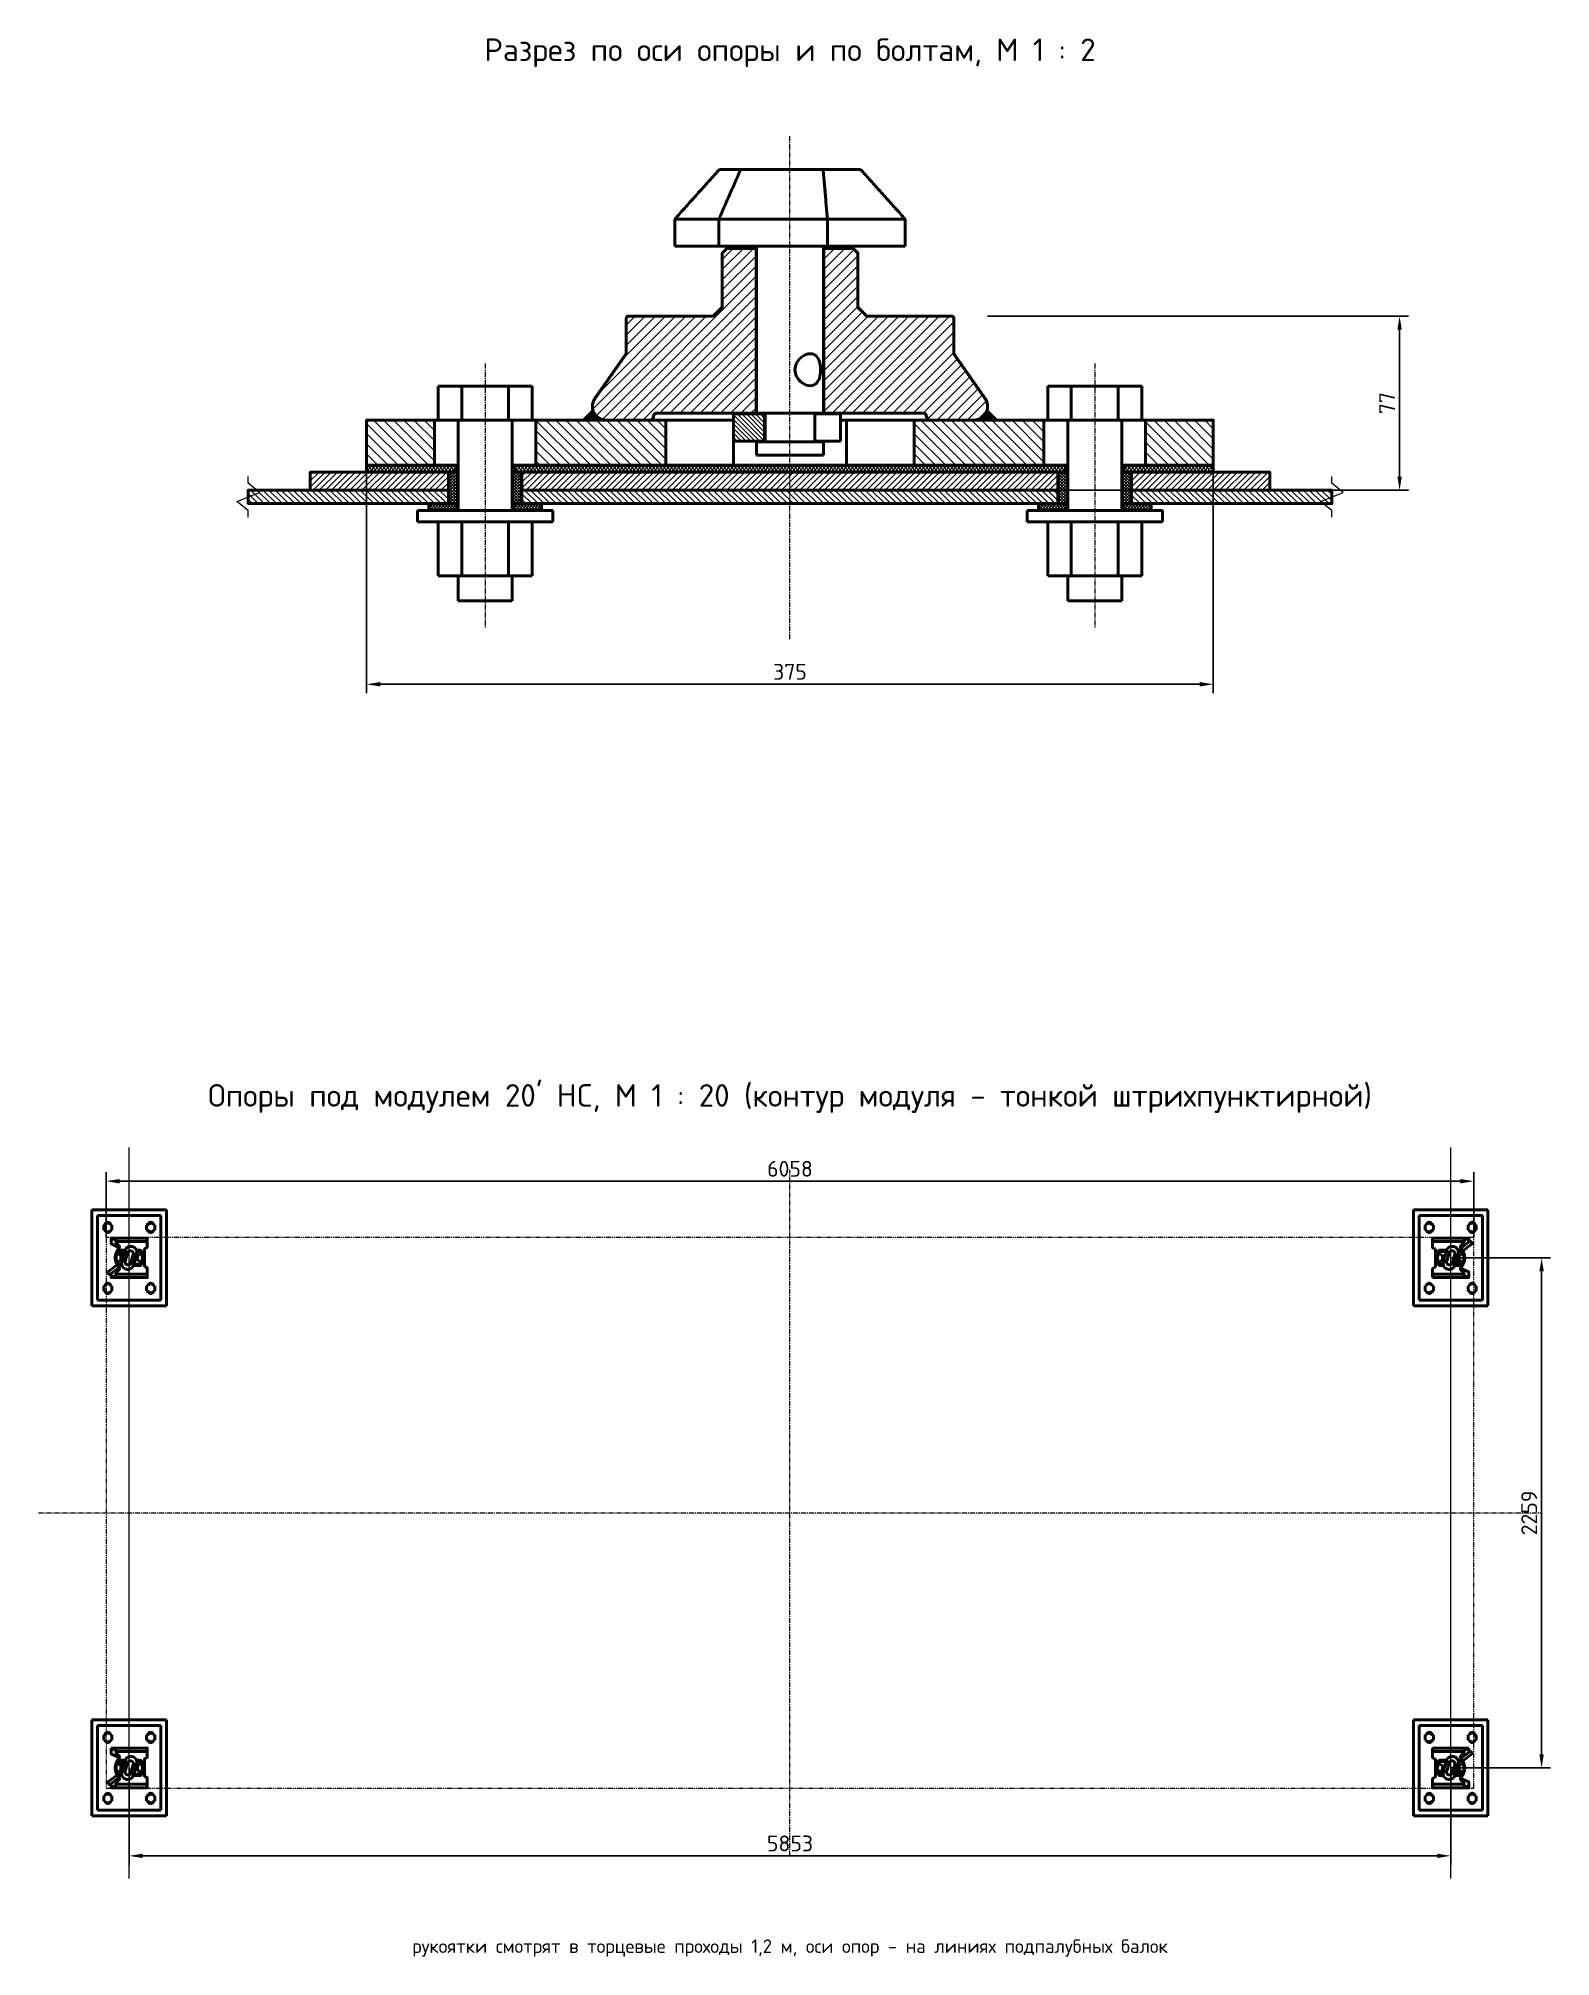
# Model space of a CAD drawing. Header units: millimetres. Extents: x 0 to 1682, y 0 to 1188.
# Drawn here: x 187 to 857, y 133 to 983 of the extents above; entities that cross this region are included whole.
import ezdxf
from ezdxf.enums import TextEntityAlignment as Align

# ---------------------------------------------------------------- set-up
doc = ezdxf.new("R2010")
doc.units = ezdxf.units.MM
doc.header["$LTSCALE"] = 0.7
doc.linetypes.add('CENTER', pattern=[5.08, 3.175, -0.635, 0.635, -0.635])
doc.linetypes.add('PHANTOM', pattern=[6.35, 3.175, -0.635, 0.635, -0.635, 0.635, -0.635])
for name, color, linetype, lineweight in [('07_ОСИ', 2, 'CENTER', 18), ('20_ВИДИМЫЕ', 7, 'Continuous', 50), ('22_ТОНКИЕ', 7, 'Continuous', 18), ('23_ШТРИХОВКА', 7, 'Continuous', 18), ('24_ФАНТОМ', 7, 'PHANTOM', 18)]:
    doc.layers.add(name, color=color, linetype=linetype, lineweight=lineweight)
doc.layers.add('08_ТЕКСТ', color=7, linetype='Continuous')
doc.layers.add('09_РАЗМЕРЫ', color=7, linetype='Continuous')
doc.styles.add('ГОСТ', font='isocpeur.ttf')
doc.dimstyles.new('ГОСТ', dxfattribs={"dimscale": 2, "dimtxt": 3.5, "dimasz": 3, "dimexe": 2, "dimexo": 0, "dimgap": 1, "dimtad": 1, "dimdec": 1, "dimtxsty": 'ГОСТ', "dimcen": 2.5, "dimclrd": 7, "dimclre": 7, "dimclrt": 7, "dimazin": 3, "dimtfac": 1, "dimtmove": 0, "dimatfit": 3, "dimarcsym": 0})

msp = doc.modelspace()

# ---------------------------------------------------------------- texts
at = {"layer": '08_ТЕКСТ', "style": 'ГОСТ'}
for s, p in [('Разрез по оси опоры и по болтам, М 1 : 2', (520, 970)), ("Опоры под модулем 20' HC, М 1 : 20 (контур модуля - тонкой штрихпунктирной)", (520, 506.9))]:
    msp.add_text(s, height=10, dxfattribs=at).set_placement(p, align=Align.BOTTOM_CENTER)
msp.add_text('рукоятки смотрят в торцевые проходы 1,2 м, оси опор - на линиях подпалубных балок', height=6, dxfattribs=at).set_placement((520, 138.1), align=Align.MIDDLE_CENTER)

# ---------------------------------------------------------------- dimensions: what is measured, and where the dimension line sits
at = {"layer": '09_РАЗМЕРЫ'}
for base, p1, p2, text in [((790, 783), (607.5, 783), (607.5, 860), '77'), ((852.9, 217.05), (812.65, 217.05), (812.65, 442.95), '2259')]:
    msp.add_linear_dim(base=base, p1=p1, p2=p2, angle=90, text=text, dimstyle='ГОСТ', override={"dimtxsty": 'ГОСТ'}, dxfattribs=at).render()
msp.add_linear_dim(base=(332.5, 697), p1=(332.5, 794), p2=(707.5, 794), dimstyle='ГОСТ', override={"dimtxsty": 'ГОСТ'}, dxfattribs=at).render()
for base, p1, p2, text in [((217.1, 476.9), (217.1, 451.9), (822.9, 451.9), '6058'), ((227.35, 178.1), (227.35, 217.05), (812.65, 217.05), '5853')]:
    msp.add_linear_dim(base=base, p1=p1, p2=p2, text=text, dimstyle='ГОСТ', override={"dimtxsty": 'ГОСТ'}, dxfattribs=at).render()

# ---------------------------------------------------------------- hatches: boundary and pattern name
at = {"layer": '23_ШТРИХОВКА'}
h = msp.add_hatch(dxfattribs=at)
h.set_pattern_fill('ANSI31')
h.paths.add_polyline_path([(493.2, 890), (493.6, 890), (494, 890), (494.4, 890), (494.8, 890), (495.2, 890), (495.6, 890), (496, 890), (496.4, 890), (496.8, 890), (497.2, 890), (497.6, 890), (498, 890), (498.4, 890), (498.8, 890), (499.2, 890), (499.6, 890), (500, 890), (500.4, 890), (500.8, 890), (501.2, 890), (501.6, 890), (502, 890), (502.4, 890), (502.8, 890), (503.2, 890), (503.6, 890), (504, 890), (504.4, 890), (504.8, 890), (505, 889.79), (505, 889.39), (505, 888.99), (505, 888.59), (505, 888.19), (505, 887.79), (505, 887.39), (505, 886.99), (505, 886.59), (505, 886.19), (505, 885.79), (505, 885.39), (505, 884.99), (505, 884.59), (505, 884.19), (505, 883.79), (505, 883.39), (505, 882.99), (505, 882.59), (505, 882.19), (505, 881.79), (505, 881.39), (505, 880.99), (505, 880.59), (505, 880.19), (505, 879.79), (505, 879.39), (505, 878.99), (505, 878.59), (505, 878.19), (505, 877.79), (505, 877.39), (505, 876.99), (505, 876.59), (505, 876.19), (505, 875.79), (505, 875.39), (505, 874.99), (505, 874.59), (505, 874.19), (505, 873.79), (505, 873.39), (505, 872.99), (505, 872.59), (505, 872.19), (505, 871.79), (505, 871.39), (505, 870.99), (505, 870.59), (505, 870.19), (505, 869.79), (505, 869.39), (505, 868.99), (505, 868.59), (505, 868.19), (505, 867.79), (505, 867.39), (505, 866.99), (505, 866.59), (505, 866.19), (505, 865.79), (505, 865.39), (505, 864.99), (505, 864.59), (505, 864.18), (505, 863.78), (505, 863.38), (505, 862.98), (505, 862.58), (505, 862.18), (505, 861.78), (505, 861.38), (505, 860.98), (505, 860.58), (505, 860.18), (505, 859.78), (505, 859.38), (505, 858.98), (505, 858.58), (505, 858.18), (505, 857.78), (505, 857.38), (505, 856.98), (505, 856.58), (505, 856.18), (505, 855.78), (505, 855.38), (505, 854.98), (505, 854.58), (505, 854.18), (505, 853.78), (505, 853.38), (505, 852.98), (505, 852.58), (505, 852.18), (505, 851.78), (505, 851.38), (505, 850.98), (505, 850.58), (505, 850.18), (505, 849.78), (505, 849.38), (505, 848.98), (505, 848.58), (505, 848.18), (505, 847.78), (505, 847.38), (505, 846.98), (505, 846.58), (505, 846.18), (505, 845.78), (505, 845.38), (505, 844.98), (505, 844.58), (505, 844.18), (505, 843.78), (505, 843.38), (505, 842.98), (505, 842.58), (505, 842.18), (505, 841.78), (505, 841.38), (505, 840.98), (505, 840.58), (505, 840.18), (505, 839.78), (505, 839.38), (505, 838.98), (505, 838.57), (505, 838.17), (505, 837.77), (505, 837.37), (505, 836.97), (505, 836.57), (505, 836.17), (505, 835.77), (505, 835.37), (505, 834.97), (505, 834.57), (505, 834.17), (505, 833.77), (505, 833.37), (505, 832.97), (505, 832.57), (505, 832.17), (505, 831.77), (505, 831.37), (505, 830.97), (505, 830.57), (505, 830.17), (505, 829.77), (505, 829.37), (505, 828.97), (505, 828.57), (505, 828.17), (505, 827.77), (505, 827.37), (505, 826.97), (505, 826.57), (505, 826.17), (505, 825.77), (505, 825.37), (505, 824.97), (505, 824.57), (505, 824.17), (505, 823.77), (505, 823.37), (505, 822.97), (505, 822.57), (505, 822.17), (505, 821.77), (505, 821.37), (505, 820.97), (505, 820.57), (505, 820.17), (505, 819.77), (505, 819.37), (505, 818.97), (505, 818.57), (505, 818.17), (505, 817.77), (505, 817.37), (504.97, 817), (504.57, 817), (504.17, 817), (503.77, 817), (503.37, 817), (502.97, 817), (502.57, 817), (502.17, 817), (501.77, 817), (501.37, 817), (500.97, 817), (500.56, 817), (500.16, 817), (499.76, 817), (499.36, 817), (498.96, 817), (498.56, 817), (498.16, 817), (497.76, 817), (497.36, 817), (496.96, 817), (496.56, 817), (496.16, 817), (495.76, 817), (495.36, 817), (494.96, 817), (494.56, 817), (494.16, 817), (493.76, 817), (493.36, 817), (492.96, 817), (492.56, 817), (492.16, 817), (491.76, 817), (491.36, 817), (490.96, 817), (490.56, 817), (490.16, 817), (489.76, 817), (489.36, 817), (488.96, 817), (488.56, 817), (488.16, 817), (487.76, 817), (487.36, 817), (486.96, 817), (486.56, 817), (486.16, 817), (485.76, 817), (485.36, 817), (484.96, 817), (484.56, 817), (484.16, 817), (483.76, 817), (483.36, 817), (482.96, 817), (482.56, 817), (482.16, 817), (481.76, 817), (481.36, 817), (480.96, 817), (480.56, 817), (480.16, 817), (479.76, 817), (479.36, 817), (478.96, 817), (478.56, 817), (478.16, 817), (477.76, 817), (477.36, 817), (476.96, 817), (476.56, 817), (476.16, 817), (475.76, 817), (475.36, 817), (474.95, 817), (474.55, 817), (474.15, 817), (473.75, 817), (473.35, 817), (472.95, 817), (472.55, 817), (472.15, 817), (471.75, 817), (471.35, 817), (470.95, 817), (470.55, 817), (470.15, 817), (469.75, 817), (469.35, 817), (468.95, 817), (468.55, 817), (468.15, 817), (467.75, 817), (467.35, 817), (466.95, 817), (466.55, 817), (466.15, 817), (465.75, 817), (465.35, 817), (464.95, 817), (464.55, 817), (464.15, 817), (463.75, 817), (463.35, 817), (462.95, 817), (462.55, 817), (462.15, 817), (461.75, 817), (461.35, 817), (460.95, 817), (460.55, 816.99), (460.18, 816.84), (459.89, 816.56), (459.73, 816.2), (459.61, 815.82), (459.48, 815.44), (459.35, 815.06), (459.23, 814.68), (459.03, 814.34), (458.71, 814.1), (458.33, 814), (457.92, 814), (457.52, 814), (457.12, 814), (456.72, 814), (456.32, 814), (455.92, 814), (455.52, 814), (455.12, 814), (454.72, 814), (454.32, 814), (453.92, 814), (453.52, 814), (453.12, 814), (452.72, 814), (452.32, 814), (451.92, 814), (451.52, 814), (451.12, 814), (450.72, 814), (450.32, 814), (449.92, 814), (449.52, 814), (449.12, 814), (448.72, 814), (448.32, 814), (447.92, 814), (447.52, 814), (447.12, 814), (446.72, 814), (446.32, 814), (445.92, 814), (445.52, 814), (445.12, 814), (444.72, 814), (444.32, 814), (443.92, 814), (443.52, 814), (443.12, 814), (442.72, 814), (442.32, 814), (441.92, 814), (441.52, 814), (441.12, 814), (440.72, 814), (440.32, 814), (439.92, 814), (439.52, 814), (439.12, 814), (438.72, 814), (438.32, 814), (437.92, 814.03), (437.52, 814.08), (437.13, 814.16), (436.74, 814.26), (436.36, 814.39), (436, 814.55), (435.64, 814.73), (435.29, 814.93), (434.96, 815.15), (434.65, 815.4), (434.35, 815.67), (434.07, 815.95), (433.81, 816.26), (433.57, 816.58), (433.35, 816.92), (433.16, 817.27), (432.99, 817.63), (432.84, 818), (432.72, 818.38), (432.63, 818.77), (432.56, 819.16), (432.52, 819.56), (432.5, 819.96), (432.51, 820.36), (432.54, 820.76), (432.59, 821.16), (432.68, 821.55), (432.78, 821.93), (432.92, 822.31), (433.08, 822.68), (433.26, 823.03), (433.47, 823.38), (433.69, 823.71), (433.92, 824.03), (434.15, 824.36), (434.38, 824.69), (434.61, 825.02), (434.84, 825.34), (435.07, 825.67), (435.3, 826), (435.53, 826.33), (435.76, 826.66), (435.99, 826.98), (436.22, 827.31), (436.45, 827.64), (436.68, 827.97), (436.91, 828.29), (437.14, 828.62), (437.37, 828.95), (437.6, 829.28), (437.83, 829.61), (438.05, 829.93), (438.28, 830.26), (438.51, 830.59), (438.74, 830.92), (438.97, 831.24), (439.2, 831.57), (439.43, 831.9), (439.66, 832.23), (439.89, 832.56), (440.12, 832.88), (440.35, 833.21), (440.58, 833.54), (440.81, 833.87), (441.04, 834.19), (441.27, 834.52), (441.5, 834.85), (441.73, 835.18), (441.96, 835.51), (442.19, 835.83), (442.42, 836.16), (442.65, 836.49), (442.87, 836.82), (443.1, 837.14), (443.33, 837.47), (443.56, 837.8), (443.79, 838.13), (444.02, 838.46), (444.25, 838.78), (444.48, 839.11), (444.71, 839.44), (444.94, 839.77), (445.17, 840.09), (445.4, 840.42), (445.63, 840.75), (445.86, 841.08), (446.09, 841.41), (446.32, 841.73), (446.55, 842.06), (446.78, 842.39), (447.01, 842.72), (447.24, 843.04), (447.44, 843.38), (447.44, 843.78), (447.44, 844.18), (447.44, 844.58), (447.44, 844.98), (447.44, 845.38), (447.44, 845.78), (447.44, 846.18), (447.44, 846.58), (447.44, 846.98), (447.44, 847.38), (447.44, 847.78), (447.44, 848.18), (447.44, 848.58), (447.44, 848.98), (447.44, 849.38), (447.44, 849.78), (447.44, 850.18), (447.44, 850.58), (447.44, 850.98), (447.44, 851.38), (447.44, 851.78), (447.44, 852.18), (447.44, 852.58), (447.44, 852.98), (447.44, 853.38), (447.44, 853.78), (447.44, 854.18), (447.44, 854.58), (447.44, 854.98), (447.44, 855.38), (447.44, 855.78), (447.44, 856.18), (447.44, 856.58), (447.44, 856.98), (447.44, 857.38), (447.44, 857.78), (447.44, 858.19), (447.44, 858.59), (447.44, 858.99), (447.52, 859.38), (447.74, 859.71), (448.07, 859.93), (448.46, 860), (448.86, 860), (449.26, 860), (449.66, 860), (450.06, 860), (450.46, 860), (450.86, 860), (451.26, 860), (451.66, 860), (452.06, 860), (452.46, 860), (452.86, 860), (453.26, 860), (453.66, 860), (454.06, 860), (454.46, 860), (454.86, 860), (455.26, 860), (455.66, 860), (456.06, 860), (456.46, 860), (456.86, 860), (457.26, 860), (457.66, 860), (458.06, 860), (458.46, 860), (458.86, 860), (459.26, 860), (459.66, 860), (460.06, 860), (460.46, 860), (460.86, 860), (461.26, 860), (461.66, 860), (462.06, 860), (462.46, 860), (462.86, 860), (463.26, 860), (463.66, 860), (464.06, 860), (464.46, 860), (464.86, 860), (465.26, 860), (465.66, 860), (466.06, 860), (466.47, 860), (466.87, 860), (467.27, 860), (467.67, 860), (468.07, 860), (468.47, 860), (468.87, 860), (469.27, 860), (469.67, 860), (470.07, 860), (470.47, 860), (470.87, 860), (471.27, 860), (471.67, 860), (472.07, 860), (472.47, 860), (472.87, 860), (473.27, 860), (473.67, 860), (474.07, 860), (474.47, 860), (474.87, 860), (475.27, 860), (475.67, 860), (476.07, 860), (476.47, 860), (476.87, 860), (477.27, 860), (477.67, 860), (478.07, 860), (478.47, 860), (478.87, 860), (479.27, 860), (479.67, 860), (480.07, 860), (480.47, 860), (480.87, 860), (481.27, 860), (481.67, 860), (482.07, 860), (482.47, 860), (482.87, 860), (483.27, 860), (483.67, 860), (484.07, 860), (484.47, 860), (484.87, 860), (485.27, 860), (485.67, 860), (486.05, 860.05), (486.33, 860.33), (486.62, 860.62), (486.9, 860.9), (487.18, 861.18), (487.47, 861.47), (487.75, 861.75), (488.03, 862.03), (488.32, 862.32), (488.6, 862.6), (488.88, 862.88), (489.16, 863.16), (489.45, 863.45), (489.73, 863.73), (490, 864.02), (490, 864.42), (490, 864.82), (490, 865.22), (490, 865.62), (490, 866.02), (490, 866.42), (490, 866.82), (490, 867.22), (490, 867.62), (490, 868.02), (490, 868.42), (490, 868.82), (490, 869.22), (490, 869.62), (490, 870.02), (490, 870.42), (490, 870.82), (490, 871.22), (490, 871.62), (490, 872.02), (490, 872.42), (490, 872.82), (490, 873.22), (490, 873.62), (490, 874.02), (490, 874.42), (490, 874.82), (490, 875.22), (490, 875.62), (490, 876.02), (490, 876.42), (490, 876.82), (490, 877.22), (490, 877.62), (490, 878.02), (490, 878.42), (490, 878.82), (490, 879.22), (490, 879.62), (490, 880.02), (490, 880.42), (490, 880.82), (490, 881.22), (490, 881.62), (490, 882.03), (490, 882.43), (490, 882.83), (490, 883.23), (490, 883.63), (490, 884.03), (490, 884.43), (490, 884.83), (490, 885.23), (490, 885.63), (490, 886.03), (490, 886.43), (490, 886.83), (490, 887.23), (490, 887.63), (490.02, 888.02), (490.3, 888.3), (490.59, 888.59), (490.87, 888.87), (491.15, 889.15), (491.43, 889.43), (491.72, 889.72), (492, 890), (492.4, 890), (492.8, 890)])
h = msp.add_hatch(dxfattribs=at)
h.set_pattern_fill('ANSI31')
h.paths.add_polyline_path([(600.3, 814), (599.9, 814), (599.5, 814), (599.1, 814), (598.7, 814), (598.3, 814), (597.9, 814), (597.5, 814), (597.1, 814), (596.7, 814), (596.3, 814), (595.9, 814), (595.5, 814), (595.1, 814), (594.7, 814), (594.3, 814), (593.9, 814), (593.5, 814), (593.1, 814), (592.7, 814), (592.3, 814), (591.9, 814), (591.5, 814), (591.1, 814), (590.7, 814), (590.3, 814), (589.9, 814), (589.5, 814), (589.1, 814), (588.7, 814), (588.29, 814), (587.89, 814), (587.49, 814), (587.09, 814), (586.69, 814), (586.29, 814), (585.89, 814), (585.49, 814), (585.09, 814), (584.69, 814), (584.29, 814), (583.89, 814), (583.49, 814), (583.09, 814), (582.69, 814), (582.29, 814), (581.89, 814), (581.49, 814.03), (581.13, 814.19), (580.86, 814.48), (580.72, 814.85), (580.59, 815.23), (580.46, 815.61), (580.34, 815.99), (580.21, 816.37), (579.99, 816.7), (579.66, 816.93), (579.27, 817), (578.87, 817), (578.47, 817), (578.07, 817), (577.67, 817), (577.27, 817), (576.87, 817), (576.47, 817), (576.07, 817), (575.67, 817), (575.27, 817), (574.87, 817), (574.47, 817), (574.07, 817), (573.67, 817), (573.27, 817), (572.87, 817), (572.47, 817), (572.07, 817), (571.67, 817), (571.26, 817), (570.86, 817), (570.46, 817), (570.06, 817), (569.66, 817), (569.26, 817), (568.86, 817), (568.46, 817), (568.06, 817), (567.66, 817), (567.26, 817), (566.86, 817), (566.46, 817), (566.06, 817), (565.66, 817), (565.26, 817), (564.86, 817), (564.46, 817), (564.06, 817), (563.66, 817), (563.26, 817), (562.86, 817), (562.46, 817), (562.06, 817), (561.66, 817), (561.26, 817), (560.86, 817), (560.46, 817), (560.06, 817), (559.66, 817), (559.26, 817), (558.86, 817), (558.46, 817), (558.06, 817), (557.66, 817), (557.26, 817), (556.86, 817), (556.46, 817), (556.06, 817), (555.66, 817), (555.26, 817), (554.86, 817), (554.46, 817), (554.06, 817), (553.66, 817), (553.26, 817), (552.86, 817), (552.46, 817), (552.06, 817), (551.66, 817), (551.26, 817), (550.86, 817), (550.46, 817), (550.06, 817), (549.66, 817), (549.26, 817), (548.86, 817), (548.46, 817), (548.06, 817), (547.66, 817), (547.26, 817), (546.86, 817), (546.46, 817), (546.06, 817), (545.65, 817), (545.25, 817), (544.85, 817), (544.45, 817), (544.05, 817), (543.65, 817), (543.25, 817), (542.85, 817), (542.45, 817), (542.05, 817), (541.65, 817), (541.25, 817), (540.85, 817), (540.45, 817), (540.05, 817), (539.65, 817), (539.25, 817), (538.85, 817), (538.45, 817), (538.05, 817), (537.65, 817), (537.25, 817), (536.85, 817), (536.45, 817), (536.05, 817), (535.65, 817), (535.25, 817), (535, 817.15), (535, 817.55), (535, 817.95), (535, 818.35), (535, 818.75), (535, 819.15), (535, 819.55), (535, 819.95), (535, 820.35), (535, 820.75), (535, 821.15), (535, 821.55), (535, 821.95), (535, 822.35), (535, 822.75), (535, 823.15), (535, 823.55), (535, 823.95), (535, 824.35), (535, 824.75), (535, 825.15), (535, 825.55), (535, 825.95), (535, 826.35), (535, 826.75), (535, 827.15), (535, 827.55), (535, 827.95), (535, 828.35), (535, 828.75), (535, 829.15), (535, 829.55), (535, 829.95), (535, 830.35), (535, 830.75), (535, 831.15), (535, 831.55), (535, 831.96), (535, 832.36), (535, 832.76), (535, 833.16), (535, 833.56), (535, 833.96), (535, 834.36), (535, 834.76), (535, 835.16), (535, 835.56), (535, 835.96), (535, 836.36), (535, 836.76), (535, 837.16), (535, 837.56), (535, 837.96), (535, 838.36), (535, 838.76), (535, 839.16), (535, 839.56), (535, 839.96), (535, 840.36), (535, 840.76), (535, 841.16), (535, 841.56), (535, 841.96), (535, 842.36), (535, 842.76), (535, 843.16), (535, 843.56), (535, 843.96), (535, 844.36), (535, 844.76), (535, 845.16), (535, 845.56), (535, 845.96), (535, 846.36), (535, 846.76), (535, 847.16), (535, 847.56), (535, 847.96), (535, 848.36), (535, 848.76), (535, 849.16), (535, 849.56), (535, 849.96), (535, 850.36), (535, 850.76), (535, 851.16), (535, 851.56), (535, 851.96), (535, 852.36), (535, 852.76), (535, 853.16), (535, 853.56), (535, 853.96), (535, 854.36), (535, 854.76), (535, 855.16), (535, 855.56), (535, 855.96), (535, 856.36), (535, 856.76), (535, 857.16), (535, 857.56), (535, 857.97), (535, 858.37), (535, 858.77), (535, 859.17), (535, 859.57), (535, 859.97), (535, 860.37), (535, 860.77), (535, 861.17), (535, 861.57), (535, 861.97), (535, 862.37), (535, 862.77), (535, 863.17), (535, 863.57), (535, 863.97), (535, 864.37), (535, 864.77), (535, 865.17), (535, 865.57), (535, 865.97), (535, 866.37), (535, 866.77), (535, 867.17), (535, 867.57), (535, 867.97), (535, 868.37), (535, 868.77), (535, 869.17), (535, 869.57), (535, 869.97), (535, 870.37), (535, 870.77), (535, 871.17), (535, 871.57), (535, 871.97), (535, 872.37), (535, 872.77), (535, 873.17), (535, 873.57), (535, 873.97), (535, 874.37), (535, 874.77), (535, 875.17), (535, 875.57), (535, 875.97), (535, 876.37), (535, 876.77), (535, 877.17), (535, 877.57), (535, 877.97), (535, 878.37), (535, 878.77), (535, 879.17), (535, 879.57), (535, 879.97), (535, 880.37), (535, 880.77), (535, 881.17), (535, 881.57), (535, 881.97), (535, 882.37), (535, 882.77), (535, 883.17), (535, 883.58), (535, 883.98), (535, 884.38), (535, 884.78), (535, 885.18), (535, 885.58), (535, 885.98), (535, 886.38), (535, 886.78), (535, 887.18), (535, 887.58), (535, 887.98), (535, 888.38), (535, 888.78), (535, 889.18), (535, 889.58), (535, 889.98), (535.38, 890), (535.78, 890), (536.18, 890), (536.58, 890), (536.98, 890), (537.38, 890), (537.78, 890), (538.18, 890), (538.58, 890), (538.98, 890), (539.38, 890), (539.78, 890), (540.18, 890), (540.58, 890), (540.98, 890), (541.38, 890), (541.78, 890), (542.18, 890), (542.58, 890), (542.98, 890), (543.38, 890), (543.78, 890), (544.18, 890), (544.58, 890), (544.98, 890), (545.38, 890), (545.78, 890), (546.18, 890), (546.58, 890), (546.98, 890), (547.38, 890), (547.78, 890), (548.13, 889.87), (548.41, 889.59), (548.7, 889.3), (548.98, 889.02), (549.26, 888.74), (549.54, 888.46), (549.83, 888.17), (550, 887.84), (550, 887.44), (550, 887.04), (550, 886.64), (550, 886.24), (550, 885.84), (550, 885.44), (550, 885.04), (550, 884.64), (550, 884.24), (550, 883.84), (550, 883.44), (550, 883.04), (550, 882.64), (550, 882.24), (550, 881.84), (550, 881.44), (550, 881.04), (550, 880.64), (550, 880.24), (550, 879.84), (550, 879.44), (550, 879.04), (550, 878.64), (550, 878.24), (550, 877.84), (550, 877.44), (550, 877.04), (550, 876.64), (550, 876.24), (550, 875.84), (550, 875.44), (550, 875.04), (550, 874.64), (550, 874.24), (550, 873.84), (550, 873.44), (550, 873.04), (550, 872.64), (550, 872.24), (550, 871.84), (550, 871.44), (550, 871.04), (550, 870.64), (550, 870.24), (550, 869.84), (550, 869.44), (550, 869.04), (550, 868.64), (550, 868.24), (550, 867.84), (550, 867.44), (550, 867.04), (550, 866.64), (550, 866.24), (550, 865.84), (550, 865.44), (550, 865.04), (550, 864.64), (550, 864.24), (550.12, 863.88), (550.4, 863.6), (550.68, 863.32), (550.97, 863.03), (551.25, 862.75), (551.53, 862.47), (551.81, 862.19), (552.1, 861.9), (552.38, 861.62), (552.66, 861.34), (552.95, 861.05), (553.23, 860.77), (553.51, 860.49), (553.79, 860.21), (554.11, 860), (554.51, 860), (554.91, 860), (555.31, 860), (555.71, 860), (556.11, 860), (556.51, 860), (556.91, 860), (557.31, 860), (557.71, 860), (558.11, 860), (558.51, 860), (558.91, 860), (559.31, 860), (559.71, 860), (560.11, 860), (560.51, 860), (560.91, 860), (561.31, 860), (561.71, 860), (562.11, 860), (562.51, 860), (562.91, 860), (563.31, 860), (563.71, 860), (564.11, 860), (564.51, 860), (564.91, 860), (565.31, 860), (565.71, 860), (566.11, 860), (566.51, 860), (566.91, 860), (567.32, 860), (567.72, 860), (568.12, 860), (568.52, 860), (568.92, 860), (569.32, 860), (569.72, 860), (570.12, 860), (570.52, 860), (570.92, 860), (571.32, 860), (571.72, 860), (572.12, 860), (572.52, 860), (572.92, 860), (573.32, 860), (573.72, 860), (574.12, 860), (574.52, 860), (574.92, 860), (575.32, 860), (575.72, 860), (576.12, 860), (576.52, 860), (576.92, 860), (577.32, 860), (577.72, 860), (578.12, 860), (578.52, 860), (578.92, 860), (579.32, 860), (579.72, 860), (580.12, 860), (580.52, 860), (580.92, 860), (581.32, 860), (581.72, 860), (582.12, 860), (582.52, 860), (582.92, 860), (583.32, 860), (583.72, 860), (584.12, 860), (584.52, 860), (584.92, 860), (585.32, 860), (585.72, 860), (586.12, 860), (586.52, 860), (586.92, 860), (587.32, 860), (587.72, 860), (588.12, 860), (588.52, 860), (588.92, 860), (589.32, 860), (589.72, 860), (590.12, 860), (590.52, 860), (590.92, 860), (591.32, 860), (591.72, 859.99), (592.09, 859.84), (592.38, 859.57), (592.54, 859.2), (592.56, 858.8), (592.56, 858.4), (592.56, 858), (592.56, 857.6), (592.56, 857.2), (592.56, 856.8), (592.56, 856.4), (592.56, 856), (592.56, 855.6), (592.56, 855.2), (592.56, 854.8), (592.56, 854.4), (592.56, 854), (592.56, 853.6), (592.56, 853.2), (592.56, 852.8), (592.56, 852.4), (592.56, 852), (592.56, 851.6), (592.56, 851.2), (592.56, 850.8), (592.56, 850.4), (592.56, 850), (592.56, 849.6), (592.56, 849.2), (592.56, 848.8), (592.56, 848.4), (592.56, 848), (592.56, 847.6), (592.56, 847.2), (592.56, 846.8), (592.56, 846.4), (592.56, 846), (592.56, 845.6), (592.56, 845.2), (592.56, 844.8), (592.56, 844.4), (592.56, 844), (592.56, 843.6), (592.64, 843.22), (592.87, 842.89), (593.1, 842.57), (593.33, 842.24), (593.56, 841.91), (593.79, 841.58), (594.02, 841.26), (594.25, 840.93), (594.48, 840.6), (594.71, 840.27), (594.93, 839.94), (595.16, 839.62), (595.39, 839.29), (595.62, 838.96), (595.85, 838.63), (596.08, 838.31), (596.31, 837.98), (596.54, 837.65), (596.77, 837.32), (597, 836.99), (597.23, 836.67), (597.46, 836.34), (597.69, 836.01), (597.92, 835.68), (598.15, 835.36), (598.38, 835.03), (598.61, 834.7), (598.84, 834.37), (599.07, 834.04), (599.3, 833.72), (599.53, 833.39), (599.75, 833.06), (599.98, 832.73), (600.21, 832.41), (600.44, 832.08), (600.67, 831.75), (600.9, 831.42), (601.13, 831.09), (601.36, 830.77), (601.59, 830.44), (601.82, 830.11), (602.05, 829.78), (602.28, 829.46), (602.51, 829.13), (602.74, 828.8), (602.97, 828.47), (603.2, 828.14), (603.43, 827.82), (603.66, 827.49), (603.89, 827.16), (604.12, 826.83), (604.35, 826.51), (604.57, 826.18), (604.8, 825.85), (605.03, 825.52), (605.26, 825.19), (605.49, 824.87), (605.72, 824.54), (605.95, 824.21), (606.18, 823.88), (606.41, 823.56), (606.63, 823.22), (606.83, 822.87), (607, 822.51), (607.15, 822.14), (607.27, 821.76), (607.37, 821.37), (607.44, 820.98), (607.48, 820.58), (607.5, 820.18), (607.5, 819.78), (607.47, 819.38), (607.41, 818.98), (607.33, 818.59), (607.23, 818.21), (607.09, 817.83), (606.94, 817.46), (606.75, 817.1), (606.55, 816.76), (606.32, 816.43), (606.07, 816.12), (605.81, 815.82), (605.52, 815.54), (605.21, 815.29), (604.89, 815.05), (604.55, 814.83), (604.2, 814.64), (603.84, 814.47), (603.46, 814.33), (603.08, 814.21), (602.69, 814.12), (602.3, 814.05), (601.9, 814.01), (601.5, 814), (601.1, 814), (600.7, 814)])
h = msp.add_hatch(color=7, dxfattribs=at)
h.dxf.hatch_style = 1
h.paths.add_polyline_path([(432.76, 818.26), (432.84, 818), (432.99, 817.63), (433.16, 817.27), (433.35, 816.92), (433.57, 816.58), (433.81, 816.26), (434.07, 815.95), (434.35, 815.67), (434.65, 815.4), (434.96, 815.15), (435.29, 814.93), (435.64, 814.73), (436, 814.55), (436.36, 814.39), (436.74, 814.26), (437.13, 814.16), (437.52, 814.08), (437.92, 814.03), (438.32, 814), (438.5, 814), (438.5, 814), (428.5, 814)])
h = msp.add_hatch(dxfattribs=at)
h.set_pattern_fill('ANSI31', scale=0.45, angle=90)
h.paths.add_polyline_path([(508.35, 804.7), (507.95, 804.7), (507.54, 804.7), (507.14, 804.7), (506.74, 804.7), (506.34, 804.7), (505.93, 804.7), (505.53, 804.7), (505.13, 804.7), (504.73, 804.7), (504.32, 804.7), (503.92, 804.7), (503.52, 804.7), (503.12, 804.7), (502.71, 804.7), (502.31, 804.7), (501.91, 804.7), (501.51, 804.7), (501.11, 804.7), (500.7, 804.7), (500.3, 804.7), (499.9, 804.7), (499.5, 804.7), (499.09, 804.7), (498.69, 804.7), (498.29, 804.7), (497.89, 804.7), (497.48, 804.7), (497.08, 804.7), (496.68, 804.7), (496.28, 804.7), (495.88, 804.7), (495.47, 804.7), (495.07, 804.7), (495, 805.03), (495, 805.43), (495, 805.84), (495, 806.24), (495, 806.64), (495, 807.04), (495, 807.45), (495, 807.85), (495, 808.25), (495, 808.65), (495, 809.06), (495, 809.46), (495, 809.86), (495, 810.26), (495, 810.66), (495, 811.07), (495, 811.47), (495, 811.87), (495, 812.27), (495, 812.68), (495, 813.08), (495, 813.48), (495, 813.88), (495, 814.29), (495, 814.69), (495, 815.09), (495, 815.49), (495, 815.9), (495, 816.3), (495, 816.7), (495.4, 816.7), (495.8, 816.7), (496.21, 816.7), (496.61, 816.7), (497.01, 816.7), (497.41, 816.7), (497.82, 816.7), (498.22, 816.7), (498.62, 816.7), (499.02, 816.7), (499.43, 816.7), (499.83, 816.7), (500.23, 816.7), (500.63, 816.7), (501.04, 816.7), (501.44, 816.7), (501.84, 816.7), (502.24, 816.7), (502.64, 816.7), (503.05, 816.7), (503.45, 816.7), (503.85, 816.7), (504.25, 816.7), (504.66, 816.7), (505.06, 816.7), (505.46, 816.7), (505.86, 816.7), (506.27, 816.7), (506.67, 816.7), (507.07, 816.7), (507.47, 816.7), (507.88, 816.7), (508.28, 816.7), (508.68, 816.7), (508.75, 816.37), (508.75, 815.97), (508.75, 815.56), (508.75, 815.16), (508.75, 814.76), (508.75, 814.36), (508.75, 813.95), (508.75, 813.55), (508.75, 813.15), (508.75, 812.75), (508.75, 812.34), (508.75, 811.94), (508.75, 811.54), (508.75, 811.14), (508.75, 810.74), (508.75, 810.33), (508.75, 809.93), (508.75, 809.53), (508.75, 809.13), (508.75, 808.72), (508.75, 808.32), (508.75, 807.92), (508.75, 807.52), (508.75, 807.11), (508.75, 806.71), (508.75, 806.31), (508.75, 805.91), (508.75, 805.5), (508.75, 805.1), (508.75, 804.7)])
h = msp.add_hatch(color=7, dxfattribs=at)
h.dxf.hatch_style = 1
h.paths.add_polyline_path([(601.5, 814), (601.9, 814.01), (602.3, 814.05), (602.69, 814.12), (603.08, 814.21), (603.46, 814.33), (603.84, 814.47), (604.2, 814.64), (604.55, 814.83), (604.89, 815.05), (605.21, 815.29), (605.52, 815.54), (605.81, 815.82), (606.07, 816.12), (606.32, 816.43), (606.55, 816.76), (606.75, 817.1), (606.94, 817.46), (607.09, 817.83), (607.23, 818.21), (607.24, 818.26), (611.5, 814)])
h = msp.add_hatch(dxfattribs=at)
h.set_pattern_fill('ANSI31', angle=90)
h.paths.add_polyline_path([(360.9, 794), (360.5, 794), (360.1, 794), (359.7, 794), (359.3, 794), (358.9, 794), (358.5, 794), (358.1, 794), (357.7, 794), (357.3, 794), (356.9, 794), (356.5, 794), (356.1, 794), (355.7, 794), (355.3, 794), (354.9, 794), (354.5, 794), (354.1, 794), (353.7, 794), (353.3, 794), (352.9, 794), (352.5, 794), (352.1, 794), (351.7, 794), (351.3, 794), (350.9, 794), (350.5, 794), (350.1, 794), (349.7, 794), (349.3, 794), (348.9, 794), (348.5, 794), (348.1, 794), (347.7, 794), (347.3, 794), (346.9, 794), (346.5, 794), (346.1, 794), (345.7, 794), (345.3, 794), (344.9, 794), (344.5, 794), (344.1, 794), (343.7, 794), (343.3, 794), (342.9, 794), (342.5, 794), (342.1, 794), (341.7, 794), (341.3, 794), (340.9, 794), (340.5, 794), (340.1, 794), (339.7, 794), (339.3, 794), (338.9, 794), (338.5, 794), (338.1, 794), (337.7, 794), (337.3, 794), (336.9, 794), (336.5, 794), (336.1, 794), (335.7, 794), (335.3, 794), (334.9, 794), (334.5, 794), (334.1, 794), (333.7, 794), (333.3, 794), (332.9, 794), (332.5, 794), (332.5, 794.4), (332.5, 794.8), (332.5, 795.2), (332.5, 795.6), (332.5, 796), (332.5, 796.4), (332.5, 796.8), (332.5, 797.2), (332.5, 797.6), (332.5, 798), (332.5, 798.4), (332.5, 798.8), (332.5, 799.2), (332.5, 799.6), (332.5, 800), (332.5, 800.4), (332.5, 800.8), (332.5, 801.2), (332.5, 801.6), (332.5, 802), (332.5, 802.4), (332.5, 802.8), (332.5, 803.2), (332.5, 803.6), (332.5, 804), (332.5, 804.4), (332.5, 804.8), (332.5, 805.2), (332.5, 805.6), (332.5, 806), (332.5, 806.4), (332.5, 806.8), (332.5, 807.2), (332.5, 807.6), (332.5, 808), (332.5, 808.4), (332.5, 808.8), (332.5, 809.2), (332.5, 809.6), (332.5, 810), (332.5, 810.4), (332.5, 810.8), (332.5, 811.2), (332.5, 811.6), (332.5, 812), (332.5, 812.4), (332.5, 812.8), (332.5, 813.2), (332.5, 813.6), (332.5, 814), (332.9, 814), (333.3, 814), (333.7, 814), (334.1, 814), (334.5, 814), (334.9, 814), (335.3, 814), (335.7, 814), (336.1, 814), (336.5, 814), (336.9, 814), (337.3, 814), (337.7, 814), (338.1, 814), (338.5, 814), (338.9, 814), (339.3, 814), (339.7, 814), (340.1, 814), (340.5, 814), (340.9, 814), (341.3, 814), (341.7, 814), (342.1, 814), (342.5, 814), (342.9, 814), (343.3, 814), (343.7, 814), (344.1, 814), (344.5, 814), (344.9, 814), (345.3, 814), (345.7, 814), (346.1, 814), (346.5, 814), (346.9, 814), (347.3, 814), (347.7, 814), (348.1, 814), (348.5, 814), (348.9, 814), (349.3, 814), (349.7, 814), (350.1, 814), (350.5, 814), (350.9, 814), (351.3, 814), (351.7, 814), (352.1, 814), (352.5, 814), (352.9, 814), (353.3, 814), (353.7, 814), (354.1, 814), (354.5, 814), (354.9, 814), (355.3, 814), (355.7, 814), (356.1, 814), (356.5, 814), (356.9, 814), (357.3, 814), (357.7, 814), (358.1, 814), (358.5, 814), (358.9, 814), (359.3, 814), (359.7, 814), (360.1, 814), (360.5, 814), (360.9, 814), (361.3, 814), (361.7, 814), (362.1, 814), (362.5, 814), (362.5, 813.6), (362.5, 813.2), (362.5, 812.8), (362.5, 812.4), (362.5, 812), (362.5, 811.6), (362.5, 811.2), (362.5, 810.8), (362.5, 810.4), (362.5, 810), (362.5, 809.6), (362.5, 809.2), (362.5, 808.8), (362.5, 808.4), (362.5, 808), (362.5, 807.6), (362.5, 807.2), (362.5, 806.8), (362.5, 806.4), (362.5, 806), (362.5, 805.6), (362.5, 805.2), (362.5, 804.8), (362.5, 804.4), (362.5, 804), (362.5, 803.6), (362.5, 803.2), (362.5, 802.8), (362.5, 802.4), (362.5, 802), (362.5, 801.6), (362.5, 801.2), (362.5, 800.8), (362.5, 800.4), (362.5, 800), (362.5, 799.6), (362.5, 799.2), (362.5, 798.8), (362.5, 798.4), (362.5, 798), (362.5, 797.6), (362.5, 797.2), (362.5, 796.8), (362.5, 796.4), (362.5, 796), (362.5, 795.6), (362.5, 795.2), (362.5, 794.8), (362.5, 794.4), (362.5, 794), (362.1, 794), (361.7, 794), (361.3, 794)])
h = msp.add_hatch(dxfattribs=at)
h.set_pattern_fill('ANSI31', angle=90)
h.paths.add_polyline_path([(409.9, 814), (410, 814), (410.15, 814), (410.55, 814), (410.95, 814), (411.35, 814), (411.75, 814), (412.15, 814), (412.55, 814), (412.95, 814), (413.35, 814), (413.75, 814), (414.15, 814), (414.55, 814), (414.95, 814), (415.35, 814), (415.75, 814), (416.15, 814), (416.56, 814), (416.96, 814), (417.36, 814), (417.76, 814), (418.16, 814), (418.56, 814), (418.96, 814), (419.36, 814), (419.76, 814), (420.16, 814), (420.56, 814), (420.96, 814), (421.36, 814), (421.76, 814), (422.16, 814), (422.56, 814), (422.96, 814), (423.36, 814), (423.76, 814), (424.16, 814), (424.56, 814), (424.96, 814), (425.36, 814), (425.76, 814), (426.16, 814), (426.56, 814), (426.96, 814), (427.36, 814), (427.76, 814), (428.16, 814), (428.56, 814), (428.96, 814), (429.36, 814), (429.76, 814), (430.16, 814), (430.56, 814), (430.96, 814), (431.36, 814), (431.77, 814), (432.17, 814), (432.57, 814), (432.97, 814), (433.37, 814), (433.77, 814), (434.17, 814), (434.57, 814), (434.97, 814), (435.37, 814), (435.77, 814), (436.17, 814), (436.57, 814), (436.97, 814), (437.37, 814), (437.77, 814), (438.17, 814), (438.57, 814), (438.97, 814), (439.37, 814), (439.77, 814), (440.17, 814), (440.57, 814), (440.97, 814), (441.37, 814), (441.77, 814), (442.17, 814), (442.57, 814), (442.97, 814), (443.37, 814), (443.77, 814), (444.17, 814), (444.57, 814), (444.97, 814), (445.37, 814), (445.77, 814), (446.17, 814), (446.57, 814), (446.98, 814), (447.38, 814), (447.78, 814), (448.18, 814), (448.58, 814), (448.98, 814), (449.38, 814), (449.78, 814), (450.18, 814), (450.58, 814), (450.98, 814), (451.38, 814), (451.78, 814), (452.18, 814), (452.58, 814), (452.98, 814), (453.38, 814), (453.78, 814), (454.18, 814), (454.58, 814), (454.98, 814), (455.38, 814), (455.78, 814), (456.18, 814), (456.58, 814), (456.98, 814), (457.38, 814), (457.78, 814), (458.18, 814), (458.58, 814), (458.98, 814), (459.38, 814), (459.78, 814), (460.18, 814), (460.58, 814), (460.98, 814), (461.38, 814), (461.78, 814), (462.19, 814), (462.59, 814), (462.99, 814), (463.39, 814), (463.79, 814), (464.19, 814), (464.59, 814), (464.99, 814), (465, 813.61), (465, 813.21), (465, 812.81), (465, 812.41), (465, 812.01), (465, 811.61), (465, 811.21), (465, 810.81), (465, 810.41), (465, 810.01), (465, 809.61), (465, 809.21), (465, 808.81), (465, 808.41), (465, 808.01), (465, 807.61), (465, 807.21), (465, 806.81), (465, 806.41), (465, 806.01), (465, 805.61), (465, 805.21), (465, 804.81), (465, 804.41), (465, 804.01), (465, 803.61), (465, 803.21), (465, 802.81), (465, 802.41), (465, 802.01), (465, 801.6), (465, 801.2), (465, 800.8), (465, 800.4), (465, 800), (465, 799.6), (465, 799.2), (465, 798.8), (465, 798.4), (465, 798), (465, 797.6), (465, 797.2), (465, 796.8), (465, 796.4), (465, 796), (465, 795.6), (465, 795.2), (465, 794.8), (465, 794.4), (465, 794), (464.6, 794), (464.2, 794), (463.8, 794), (463.4, 794), (463, 794), (462.6, 794), (462.2, 794), (461.8, 794), (461.4, 794), (461, 794), (460.6, 794), (460.2, 794), (459.8, 794), (459.4, 794), (459, 794), (458.6, 794), (458.2, 794), (457.8, 794), (457.4, 794), (456.99, 794), (456.59, 794), (456.19, 794), (455.79, 794), (455.39, 794), (454.99, 794), (454.59, 794), (454.19, 794), (453.79, 794), (453.39, 794), (452.99, 794), (452.59, 794), (452.19, 794), (451.79, 794), (451.39, 794), (450.99, 794), (450.59, 794), (450.19, 794), (449.79, 794), (449.39, 794), (448.99, 794), (448.59, 794), (448.19, 794), (447.79, 794), (447.39, 794), (446.99, 794), (446.59, 794), (446.19, 794), (445.79, 794), (445.39, 794), (444.99, 794), (444.59, 794), (444.19, 794), (443.79, 794), (443.39, 794), (442.99, 794), (442.59, 794), (442.19, 794), (441.78, 794), (441.38, 794), (440.98, 794), (440.58, 794), (440.18, 794), (439.78, 794), (439.38, 794), (438.98, 794), (438.58, 794), (438.18, 794), (437.78, 794), (437.38, 794), (436.98, 794), (436.58, 794), (436.18, 794), (435.78, 794), (435.38, 794), (434.98, 794), (434.58, 794), (434.18, 794), (433.78, 794), (433.38, 794), (432.98, 794), (432.58, 794), (432.18, 794), (431.78, 794), (431.38, 794), (430.98, 794), (430.58, 794), (430.18, 794), (429.78, 794), (429.38, 794), (428.98, 794), (428.58, 794), (428.18, 794), (427.78, 794), (427.38, 794), (426.98, 794), (426.57, 794), (426.17, 794), (425.77, 794), (425.37, 794), (424.97, 794), (424.57, 794), (424.17, 794), (423.77, 794), (423.37, 794), (422.97, 794), (422.57, 794), (422.17, 794), (421.77, 794), (421.37, 794), (420.97, 794), (420.57, 794), (420.17, 794), (419.77, 794), (419.37, 794), (418.97, 794), (418.57, 794), (418.17, 794), (417.77, 794), (417.37, 794), (416.97, 794), (416.57, 794), (416.17, 794), (415.77, 794), (415.37, 794), (414.97, 794), (414.57, 794), (414.17, 794), (413.77, 794), (413.37, 794), (412.97, 794), (412.57, 794), (412.17, 794), (411.77, 794), (411.36, 794), (410.96, 794), (410.56, 794), (410.16, 794), (410, 794), (409.9, 794), (409.5, 794), (409.1, 794), (408.7, 794), (408.3, 794), (407.9, 794), (407.5, 794), (407.5, 794.4), (407.5, 794.8), (407.5, 795.2), (407.5, 795.6), (407.5, 796), (407.5, 796.4), (407.5, 796.8), (407.5, 797.2), (407.5, 797.6), (407.5, 798), (407.5, 798.4), (407.5, 798.8), (407.5, 799.2), (407.5, 799.6), (407.5, 800), (407.5, 800.4), (407.5, 800.8), (407.5, 801.2), (407.5, 801.6), (407.5, 802), (407.5, 802.4), (407.5, 802.8), (407.5, 803.2), (407.5, 803.6), (407.5, 804), (407.5, 804.4), (407.5, 804.8), (407.5, 805.2), (407.5, 805.6), (407.5, 806), (407.5, 806.4), (407.5, 806.8), (407.5, 807.2), (407.5, 807.6), (407.5, 808), (407.5, 808.4), (407.5, 808.8), (407.5, 809.2), (407.5, 809.6), (407.5, 810), (407.5, 810.4), (407.5, 810.8), (407.5, 811.2), (407.5, 811.6), (407.5, 812), (407.5, 812.4), (407.5, 812.8), (407.5, 813.2), (407.5, 813.6), (407.5, 814), (407.9, 814), (408.3, 814), (408.7, 814), (409.1, 814), (409.5, 814)])
h = msp.add_hatch(dxfattribs=at)
h.set_pattern_fill('ANSI31', angle=90)
h.paths.add_polyline_path([(576.6, 814), (577, 814), (577.4, 814), (577.8, 814), (578.2, 814), (578.6, 814), (579, 814), (579.4, 814), (579.8, 814), (580.2, 814), (580.6, 814), (581, 814), (581.4, 814), (581.8, 814), (582.2, 814), (582.6, 814), (583.01, 814), (583.41, 814), (583.81, 814), (584.21, 814), (584.61, 814), (585.01, 814), (585.41, 814), (585.81, 814), (586.21, 814), (586.61, 814), (587.01, 814), (587.41, 814), (587.81, 814), (588.21, 814), (588.61, 814), (589.01, 814), (589.41, 814), (589.81, 814), (590.21, 814), (590.61, 814), (591.01, 814), (591.41, 814), (591.81, 814), (592.21, 814), (592.61, 814), (593.01, 814), (593.41, 814), (593.81, 814), (594.21, 814), (594.61, 814), (595.01, 814), (595.41, 814), (595.81, 814), (596.21, 814), (596.61, 814), (597.01, 814), (597.41, 814), (597.81, 814), (598.22, 814), (598.62, 814), (599.02, 814), (599.42, 814), (599.82, 814), (600.22, 814), (600.62, 814), (601.02, 814), (601.42, 814), (601.82, 814), (602.22, 814), (602.62, 814), (603.02, 814), (603.42, 814), (603.82, 814), (604.22, 814), (604.62, 814), (605.02, 814), (605.42, 814), (605.82, 814), (606.22, 814), (606.62, 814), (607.02, 814), (607.42, 814), (607.82, 814), (608.22, 814), (608.62, 814), (609.02, 814), (609.42, 814), (609.82, 814), (610.22, 814), (610.62, 814), (611.02, 814), (611.42, 814), (611.82, 814), (612.22, 814), (612.62, 814), (613.02, 814), (613.43, 814), (613.83, 814), (614.23, 814), (614.63, 814), (615.03, 814), (615.43, 814), (615.83, 814), (616.23, 814), (616.63, 814), (617.03, 814), (617.43, 814), (617.83, 814), (618.23, 814), (618.63, 814), (619.03, 814), (619.43, 814), (619.83, 814), (620.23, 814), (620.63, 814), (621.03, 814), (621.43, 814), (621.83, 814), (622.23, 814), (622.63, 814), (623.03, 814), (623.43, 814), (623.83, 814), (624.23, 814), (624.63, 814), (625.03, 814), (625.43, 814), (625.83, 814), (626.23, 814), (626.63, 814), (627.03, 814), (627.43, 814), (627.83, 814), (628.23, 814), (628.64, 814), (629.04, 814), (629.44, 814), (629.84, 814), (630, 814), (630.3, 814), (630.7, 814), (631.1, 814), (631.5, 814), (631.9, 814), (632.3, 814), (632.5, 813.8), (632.5, 813.4), (632.5, 813), (632.5, 812.6), (632.5, 812.2), (632.5, 811.8), (632.5, 811.4), (632.5, 811), (632.5, 810.6), (632.5, 810.2), (632.5, 809.8), (632.5, 809.4), (632.5, 809), (632.5, 808.6), (632.5, 808.2), (632.5, 807.8), (632.5, 807.4), (632.5, 807), (632.5, 806.6), (632.5, 806.2), (632.5, 805.8), (632.5, 805.4), (632.5, 805), (632.5, 804.6), (632.5, 804.2), (632.5, 803.8), (632.5, 803.4), (632.5, 803), (632.5, 802.6), (632.5, 802.2), (632.5, 801.8), (632.5, 801.4), (632.5, 801), (632.5, 800.6), (632.5, 800.2), (632.5, 799.8), (632.5, 799.4), (632.5, 799), (632.5, 798.6), (632.5, 798.2), (632.5, 797.8), (632.5, 797.4), (632.5, 797), (632.5, 796.6), (632.5, 796.2), (632.5, 795.8), (632.5, 795.4), (632.5, 795), (632.5, 794.6), (632.5, 794.2), (632.3, 794), (631.9, 794), (631.5, 794), (631.1, 794), (630.7, 794), (630.3, 794), (630, 794), (629.85, 794), (629.45, 794), (629.05, 794), (628.65, 794), (628.25, 794), (627.85, 794), (627.45, 794), (627.05, 794), (626.65, 794), (626.25, 794), (625.85, 794), (625.45, 794), (625.05, 794), (624.65, 794), (624.25, 794), (623.85, 794), (623.44, 794), (623.04, 794), (622.64, 794), (622.24, 794), (621.84, 794), (621.44, 794), (621.04, 794), (620.64, 794), (620.24, 794), (619.84, 794), (619.44, 794), (619.04, 794), (618.64, 794), (618.24, 794), (617.84, 794), (617.44, 794), (617.04, 794), (616.64, 794), (616.24, 794), (615.84, 794), (615.44, 794), (615.04, 794), (614.64, 794), (614.24, 794), (613.84, 794), (613.44, 794), (613.04, 794), (612.64, 794), (612.24, 794), (611.84, 794), (611.44, 794), (611.04, 794), (610.64, 794), (610.24, 794), (609.84, 794), (609.44, 794), (609.04, 794), (608.64, 794), (608.23, 794), (607.83, 794), (607.43, 794), (607.03, 794), (606.63, 794), (606.23, 794), (605.83, 794), (605.43, 794), (605.03, 794), (604.63, 794), (604.23, 794), (603.83, 794), (603.43, 794), (603.03, 794), (602.63, 794), (602.23, 794), (601.83, 794), (601.43, 794), (601.03, 794), (600.63, 794), (600.23, 794), (599.83, 794), (599.43, 794), (599.03, 794), (598.63, 794), (598.23, 794), (597.83, 794), (597.43, 794), (597.03, 794), (596.63, 794), (596.23, 794), (595.83, 794), (595.43, 794), (595.03, 794), (594.63, 794), (594.23, 794), (593.83, 794), (593.43, 794), (593.02, 794), (592.62, 794), (592.22, 794), (591.82, 794), (591.42, 794), (591.02, 794), (590.62, 794), (590.22, 794), (589.82, 794), (589.42, 794), (589.02, 794), (588.62, 794), (588.22, 794), (587.82, 794), (587.42, 794), (587.02, 794), (586.62, 794), (586.22, 794), (585.82, 794), (585.42, 794), (585.02, 794), (584.62, 794), (584.22, 794), (583.82, 794), (583.42, 794), (583.02, 794), (582.62, 794), (582.22, 794), (581.82, 794), (581.42, 794), (581.02, 794), (580.62, 794), (580.22, 794), (579.82, 794), (579.42, 794), (579.02, 794), (578.62, 794), (578.22, 794), (577.81, 794), (577.41, 794), (577.01, 794), (576.61, 794), (576.21, 794), (575.81, 794), (575.41, 794), (575.01, 794), (575, 794.39), (575, 794.79), (575, 795.19), (575, 795.59), (575, 795.99), (575, 796.39), (575, 796.79), (575, 797.19), (575, 797.59), (575, 797.99), (575, 798.39), (575, 798.79), (575, 799.19), (575, 799.59), (575, 799.99), (575, 800.39), (575, 800.79), (575, 801.19), (575, 801.59), (575, 801.99), (575, 802.39), (575, 802.79), (575, 803.19), (575, 803.59), (575, 803.99), (575, 804.39), (575, 804.79), (575, 805.19), (575, 805.59), (575, 805.99), (575, 806.4), (575, 806.8), (575, 807.2), (575, 807.6), (575, 808), (575, 808.4), (575, 808.8), (575, 809.2), (575, 809.6), (575, 810), (575, 810.4), (575, 810.8), (575, 811.2), (575, 811.6), (575, 812), (575, 812.4), (575, 812.8), (575, 813.2), (575, 813.6), (575, 814), (575.4, 814), (575.8, 814), (576.2, 814)])
h = msp.add_hatch(dxfattribs=at)
h.set_pattern_fill('ANSI31', angle=90)
h.paths.add_polyline_path([(679.9, 814), (680.3, 814), (680.7, 814), (681.1, 814), (681.5, 814), (681.9, 814), (682.3, 814), (682.7, 814), (683.1, 814), (683.5, 814), (683.9, 814), (684.3, 814), (684.7, 814), (685.1, 814), (685.5, 814), (685.9, 814), (686.3, 814), (686.7, 814), (687.1, 814), (687.5, 814), (687.9, 814), (688.3, 814), (688.7, 814), (689.1, 814), (689.5, 814), (689.9, 814), (690.3, 814), (690.7, 814), (691.1, 814), (691.5, 814), (691.9, 814), (692.3, 814), (692.7, 814), (693.1, 814), (693.5, 814), (693.9, 814), (694.3, 814), (694.7, 814), (695.1, 814), (695.5, 814), (695.9, 814), (696.3, 814), (696.7, 814), (697.1, 814), (697.5, 814), (697.9, 814), (698.3, 814), (698.7, 814), (699.1, 814), (699.5, 814), (699.9, 814), (700.3, 814), (700.7, 814), (701.1, 814), (701.5, 814), (701.9, 814), (702.3, 814), (702.7, 814), (703.1, 814), (703.5, 814), (703.9, 814), (704.3, 814), (704.7, 814), (705.1, 814), (705.5, 814), (705.9, 814), (706.3, 814), (706.7, 814), (707.1, 814), (707.5, 814), (707.5, 813.6), (707.5, 813.2), (707.5, 812.8), (707.5, 812.4), (707.5, 812), (707.5, 811.6), (707.5, 811.2), (707.5, 810.8), (707.5, 810.4), (707.5, 810), (707.5, 809.6), (707.5, 809.2), (707.5, 808.8), (707.5, 808.4), (707.5, 808), (707.5, 807.6), (707.5, 807.2), (707.5, 806.8), (707.5, 806.4), (707.5, 806), (707.5, 805.6), (707.5, 805.2), (707.5, 804.8), (707.5, 804.4), (707.5, 804), (707.5, 803.6), (707.5, 803.2), (707.5, 802.8), (707.5, 802.4), (707.5, 802), (707.5, 801.6), (707.5, 801.2), (707.5, 800.8), (707.5, 800.4), (707.5, 800), (707.5, 799.6), (707.5, 799.2), (707.5, 798.8), (707.5, 798.4), (707.5, 798), (707.5, 797.6), (707.5, 797.2), (707.5, 796.8), (707.5, 796.4), (707.5, 796), (707.5, 795.6), (707.5, 795.2), (707.5, 794.8), (707.5, 794.4), (707.5, 794), (707.1, 794), (706.7, 794), (706.3, 794), (705.9, 794), (705.5, 794), (705.1, 794), (704.7, 794), (704.3, 794), (703.9, 794), (703.5, 794), (703.1, 794), (702.7, 794), (702.3, 794), (701.9, 794), (701.5, 794), (701.1, 794), (700.7, 794), (700.3, 794), (699.9, 794), (699.5, 794), (699.1, 794), (698.7, 794), (698.3, 794), (697.9, 794), (697.5, 794), (697.1, 794), (696.7, 794), (696.3, 794), (695.9, 794), (695.5, 794), (695.1, 794), (694.7, 794), (694.3, 794), (693.9, 794), (693.5, 794), (693.1, 794), (692.7, 794), (692.3, 794), (691.9, 794), (691.5, 794), (691.1, 794), (690.7, 794), (690.3, 794), (689.9, 794), (689.5, 794), (689.1, 794), (688.7, 794), (688.3, 794), (687.9, 794), (687.5, 794), (687.1, 794), (686.7, 794), (686.3, 794), (685.9, 794), (685.5, 794), (685.1, 794), (684.7, 794), (684.3, 794), (683.9, 794), (683.5, 794), (683.1, 794), (682.7, 794), (682.3, 794), (681.9, 794), (681.5, 794), (681.1, 794), (680.7, 794), (680.3, 794), (679.9, 794), (679.5, 794), (679.1, 794), (678.7, 794), (678.3, 794), (677.9, 794), (677.5, 794), (677.5, 794.4), (677.5, 794.8), (677.5, 795.2), (677.5, 795.6), (677.5, 796), (677.5, 796.4), (677.5, 796.8), (677.5, 797.2), (677.5, 797.6), (677.5, 798), (677.5, 798.4), (677.5, 798.8), (677.5, 799.2), (677.5, 799.6), (677.5, 800), (677.5, 800.4), (677.5, 800.8), (677.5, 801.2), (677.5, 801.6), (677.5, 802), (677.5, 802.4), (677.5, 802.8), (677.5, 803.2), (677.5, 803.6), (677.5, 804), (677.5, 804.4), (677.5, 804.8), (677.5, 805.2), (677.5, 805.6), (677.5, 806), (677.5, 806.4), (677.5, 806.8), (677.5, 807.2), (677.5, 807.6), (677.5, 808), (677.5, 808.4), (677.5, 808.8), (677.5, 809.2), (677.5, 809.6), (677.5, 810), (677.5, 810.4), (677.5, 810.8), (677.5, 811.2), (677.5, 811.6), (677.5, 812), (677.5, 812.4), (677.5, 812.8), (677.5, 813.2), (677.5, 813.6), (677.5, 814), (677.9, 814), (678.3, 814), (678.7, 814), (679.1, 814), (679.5, 814)])
h = msp.add_hatch(dxfattribs=at)
h.set_pattern_fill('ANSI31', scale=0.6)
h.paths.add_polyline_path([(367.1, 783), (366.69, 783), (366.29, 783), (365.89, 783), (365.49, 783), (365.09, 783), (364.69, 783), (364.29, 783), (363.89, 783), (363.48, 783), (363.08, 783), (362.68, 783), (362.28, 783), (361.88, 783), (361.48, 783), (361.08, 783), (360.68, 783), (360.28, 783), (359.87, 783), (359.47, 783), (359.07, 783), (358.67, 783), (358.27, 783), (357.87, 783), (357.47, 783), (357.07, 783), (356.67, 783), (356.26, 783), (355.86, 783), (355.46, 783), (355.06, 783), (354.66, 783), (354.26, 783), (353.86, 783), (353.46, 783), (353.05, 783), (352.65, 783), (352.25, 783), (351.85, 783), (351.45, 783), (351.05, 783), (350.65, 783), (350.25, 783), (349.85, 783), (349.44, 783), (349.04, 783), (348.64, 783), (348.24, 783), (347.84, 783), (347.44, 783), (347.04, 783), (346.64, 783), (346.24, 783), (345.83, 783), (345.43, 783), (345.03, 783), (344.63, 783), (344.23, 783), (343.83, 783), (343.43, 783), (343.03, 783), (342.62, 783), (342.22, 783), (341.82, 783), (341.42, 783), (341.02, 783), (340.62, 783), (340.22, 783), (339.82, 783), (339.42, 783), (339.01, 783), (338.61, 783), (338.21, 783), (337.81, 783), (337.41, 783), (337.01, 783), (336.61, 783), (336.21, 783), (335.8, 783), (335.4, 783), (335, 783), (334.6, 783), (334.2, 783), (333.8, 783), (333.4, 783), (333, 783), (332.6, 783), (332.19, 783), (331.79, 783), (331.39, 783), (330.99, 783), (330.59, 783), (330.19, 783), (329.79, 783), (329.39, 783), (328.99, 783), (328.58, 783), (328.18, 783), (327.78, 783), (327.38, 783), (326.98, 783), (326.58, 783), (326.18, 783), (325.78, 783), (325.37, 783), (324.97, 783), (324.57, 783), (324.17, 783), (323.77, 783), (323.37, 783), (322.97, 783), (322.57, 783), (322.17, 783), (321.76, 783), (321.36, 783), (320.96, 783), (320.56, 783), (320.16, 783), (319.76, 783), (319.36, 783), (318.96, 783), (318.56, 783), (318.15, 783), (317.75, 783), (317.35, 783), (316.95, 783), (316.55, 783), (316.15, 783), (315.75, 783), (315.35, 783), (314.94, 783), (314.54, 783), (314.14, 783), (313.74, 783), (313.34, 783), (312.94, 783), (312.54, 783), (312.14, 783), (311.74, 783), (311.33, 783), (310.93, 783), (310.53, 783), (310.13, 783), (309.73, 783), (309.33, 783), (308.93, 783), (308.53, 783), (308.12, 783), (307.72, 783), (307.5, 783.18), (307.5, 783.58), (307.5, 783.98), (307.5, 784.38), (307.5, 784.78), (307.5, 785.18), (307.5, 785.58), (307.5, 785.99), (307.5, 786.39), (307.5, 786.79), (307.5, 787.19), (307.5, 787.59), (307.5, 787.99), (307.5, 788.39), (307.5, 788.79), (307.5, 789.19), (307.5, 789.6), (307.5, 790), (307.5, 790.4), (307.5, 790.8), (307.7, 791), (308.1, 791), (308.5, 791), (308.9, 791), (309.31, 791), (309.71, 791), (310.11, 791), (310.51, 791), (310.91, 791), (311.31, 791), (311.71, 791), (312.11, 791), (312.51, 791), (312.92, 791), (313.32, 791), (313.72, 791), (314.12, 791), (314.52, 791), (314.92, 791), (315.32, 791), (315.72, 791), (316.12, 791), (316.53, 791), (316.93, 791), (317.33, 791), (317.73, 791), (318.13, 791), (318.53, 791), (318.93, 791), (319.33, 791), (319.74, 791), (320.14, 791), (320.54, 791), (320.94, 791), (321.34, 791), (321.74, 791), (322.14, 791), (322.54, 791), (322.94, 791), (323.35, 791), (323.75, 791), (324.15, 791), (324.55, 791), (324.95, 791), (325.35, 791), (325.75, 791), (326.15, 791), (326.56, 791), (326.96, 791), (327.36, 791), (327.76, 791), (328.16, 791), (328.56, 791), (328.96, 791), (329.36, 791), (329.76, 791), (330.17, 791), (330.57, 791), (330.97, 791), (331.37, 791), (331.77, 791), (332.17, 791), (332.57, 791), (332.97, 791), (333.37, 791), (333.78, 791), (334.18, 791), (334.58, 791), (334.98, 791), (335.38, 791), (335.78, 791), (336.18, 791), (336.58, 791), (336.99, 791), (337.39, 791), (337.79, 791), (338.19, 791), (338.59, 791), (338.99, 791), (339.39, 791), (339.79, 791), (340.19, 791), (340.6, 791), (341, 791), (341.4, 791), (341.8, 791), (342.2, 791), (342.6, 791), (343, 791), (343.4, 791), (343.8, 791), (344.21, 791), (344.61, 791), (345.01, 791), (345.41, 791), (345.81, 791), (346.21, 791), (346.61, 791), (347.01, 791), (347.42, 791), (347.82, 791), (348.22, 791), (348.62, 791), (349.02, 791), (349.42, 791), (349.82, 791), (350.22, 791), (350.62, 791), (351.03, 791), (351.43, 791), (351.83, 791), (352.23, 791), (352.63, 791), (353.03, 791), (353.43, 791), (353.83, 791), (354.24, 791), (354.64, 791), (355.04, 791), (355.44, 791), (355.84, 791), (356.24, 791), (356.64, 791), (357.04, 791), (357.44, 791), (357.85, 791), (358.25, 791), (358.65, 791), (359.05, 791), (359.45, 791), (359.85, 791), (360.25, 791), (360.65, 791), (361.05, 791), (361.46, 791), (361.86, 791), (362.26, 791), (362.66, 791), (363.06, 791), (363.46, 791), (363.86, 791), (364.26, 791), (364.67, 791), (365.07, 791), (365.47, 791), (365.87, 791), (366.27, 791), (366.67, 791), (367.07, 791), (367.47, 791), (367.87, 791), (368.28, 791), (368.68, 791), (368.7, 790.62), (368.7, 790.22), (368.7, 789.82), (368.7, 789.42), (368.7, 789.02), (368.7, 788.62), (368.7, 788.22), (368.7, 787.81), (368.7, 787.41), (368.7, 787.01), (368.7, 786.61), (368.7, 786.21), (368.7, 785.81), (368.7, 785.41), (368.7, 785.01), (368.7, 784.6), (368.7, 784.2), (368.7, 783.8), (368.7, 783.4), (368.7, 783), (368.3, 783), (367.9, 783), (367.5, 783)])
h = msp.add_hatch(dxfattribs=at)
h.set_pattern_fill('ANSI37', scale=0.35)
h.paths.add_polyline_path([(370.4, 791), (370, 791), (369.59, 791), (369.19, 791), (368.79, 791), (368.39, 791), (367.99, 791), (367.59, 791), (367.19, 791), (366.79, 791), (366.39, 791), (365.99, 791), (365.58, 791), (365.18, 791), (364.78, 791), (364.38, 791), (363.98, 791), (363.58, 791), (363.18, 791), (362.78, 791), (362.38, 791), (361.98, 791), (361.58, 791), (361.17, 791), (360.77, 791), (360.37, 791), (359.97, 791), (359.57, 791), (359.17, 791), (358.77, 791), (358.37, 791), (357.97, 791), (357.57, 791), (357.17, 791), (356.76, 791), (356.36, 791), (355.96, 791), (355.56, 791), (355.16, 791), (354.76, 791), (354.36, 791), (353.96, 791), (353.56, 791), (353.16, 791), (352.75, 791), (352.35, 791), (351.95, 791), (351.55, 791), (351.15, 791), (350.75, 791), (350.35, 791), (349.95, 791), (349.55, 791), (349.15, 791), (348.75, 791), (348.34, 791), (347.94, 791), (347.54, 791), (347.14, 791), (346.74, 791), (346.34, 791), (345.94, 791), (345.54, 791), (345.14, 791), (344.74, 791), (344.33, 791), (343.93, 791), (343.53, 791), (343.13, 791), (342.73, 791), (342.33, 791), (341.93, 791), (341.53, 791), (341.13, 791), (340.73, 791), (340.33, 791), (339.92, 791), (339.52, 791), (339.12, 791), (338.72, 791), (338.32, 791), (337.92, 791), (337.52, 791), (337.12, 791), (336.72, 791), (336.32, 791), (335.92, 791), (335.51, 791), (335.11, 791), (334.71, 791), (334.31, 791), (333.91, 791), (333.51, 791), (333.11, 791), (332.71, 791), (332.5, 791.19), (332.5, 791.59), (332.5, 792), (332.5, 792.4), (332.5, 792.8), (332.5, 793.2), (332.5, 793.6), (332.5, 794), (332.9, 794), (333.3, 794), (333.7, 794), (334.1, 794), (334.5, 794), (334.91, 794), (335.31, 794), (335.71, 794), (336.11, 794), (336.51, 794), (336.91, 794), (337.31, 794), (337.71, 794), (338.11, 794), (338.51, 794), (338.92, 794), (339.32, 794), (339.72, 794), (340.12, 794), (340.52, 794), (340.92, 794), (341.32, 794), (341.72, 794), (342.12, 794), (342.52, 794), (342.92, 794), (343.33, 794), (343.73, 794), (344.13, 794), (344.53, 794), (344.93, 794), (345.33, 794), (345.73, 794), (346.13, 794), (346.53, 794), (346.93, 794), (347.33, 794), (347.74, 794), (348.14, 794), (348.54, 794), (348.94, 794), (349.34, 794), (349.74, 794), (350.14, 794), (350.54, 794), (350.94, 794), (351.34, 794), (351.75, 794), (352.15, 794), (352.55, 794), (352.95, 794), (353.35, 794), (353.75, 794), (354.15, 794), (354.55, 794), (354.95, 794), (355.35, 794), (355.75, 794), (356.16, 794), (356.56, 794), (356.96, 794), (357.36, 794), (357.76, 794), (358.16, 794), (358.56, 794), (358.96, 794), (359.36, 794), (359.76, 794), (360.17, 794), (360.57, 794), (360.97, 794), (361.37, 794), (361.77, 794), (362.17, 794), (362.57, 794), (362.97, 794), (363.37, 794), (363.77, 794), (364.17, 794), (364.58, 794), (364.98, 794), (365.38, 794), (365.78, 794), (366.18, 794), (366.58, 794), (366.98, 794), (367.38, 794), (367.78, 794), (368.18, 794), (368.58, 794), (368.99, 794), (369.39, 794), (369.79, 794), (370.19, 794), (370.59, 794), (370.99, 794), (371.39, 794), (371.79, 794), (372, 793.81), (372, 793.41), (372, 793), (372, 792.6), (372, 792.2), (372, 791.8), (372, 791.4), (372, 791), (371.6, 791), (371.2, 791), (370.8, 791)])
h = msp.add_hatch(dxfattribs=at)
h.set_pattern_fill('ANSI37', scale=0.3)
h.paths.add_polyline_path([(371.54, 777), (371.14, 777), (370.73, 777), (370.33, 777), (369.93, 777), (369.52, 777), (369.12, 777), (369, 777.28), (369, 777.69), (369, 778.09), (369, 778.49), (369, 778.9), (369, 779.3), (369, 779.7), (369, 780.11), (369, 780.51), (369, 780.91), (369, 781.32), (369, 781.72), (369, 782.12), (369, 782.53), (369, 782.93), (369, 783.34), (369, 783.74), (369, 784.14), (369, 784.55), (369, 784.95), (369, 785.35), (369, 785.76), (369, 786.16), (369, 786.56), (369, 786.97), (369, 787.37), (369, 787.77), (369, 788.18), (369, 788.58), (369, 788.98), (369, 789.39), (369, 789.79), (369, 790.19), (369, 790.6), (369, 791), (369.4, 791), (369.81, 791), (370.21, 791), (370.61, 791), (371.02, 791), (371.42, 791), (371.82, 791), (372.23, 791), (372.63, 791), (372.75, 790.72), (372.75, 790.31), (372.75, 789.91), (372.75, 789.51), (372.75, 789.1), (372.75, 788.7), (372.75, 788.3), (372.75, 787.89), (372.75, 787.49), (372.75, 787.09), (372.75, 786.68), (372.75, 786.28), (372.75, 785.88), (372.75, 785.47), (372.75, 785.07), (372.75, 784.66), (372.75, 784.26), (372.75, 783.86), (372.75, 783.45), (372.75, 783.05), (372.75, 782.65), (372.75, 782.24), (372.75, 781.84), (372.75, 781.44), (372.75, 781.03), (372.75, 780.63), (372.75, 780.23), (372.75, 779.82), (372.75, 779.42), (372.75, 779.02), (372.75, 778.61), (372.75, 778.21), (372.75, 777.81), (372.75, 777.4), (372.75, 777), (372.35, 777), (371.94, 777)])
h = msp.add_hatch(dxfattribs=at)
h.set_pattern_fill('ANSI37', scale=0.3)
h.paths.add_polyline_path([(398.46, 791), (398.86, 791), (399.27, 791), (399.67, 791), (400.07, 791), (400.48, 791), (400.88, 791), (401, 790.72), (401, 790.31), (401, 789.91), (401, 789.51), (401, 789.1), (401, 788.7), (401, 788.3), (401, 787.89), (401, 787.49), (401, 787.09), (401, 786.68), (401, 786.28), (401, 785.88), (401, 785.47), (401, 785.07), (401, 784.66), (401, 784.26), (401, 783.86), (401, 783.45), (401, 783.05), (401, 782.65), (401, 782.24), (401, 781.84), (401, 781.44), (401, 781.03), (401, 780.63), (401, 780.23), (401, 779.82), (401, 779.42), (401, 779.02), (401, 778.61), (401, 778.21), (401, 777.81), (401, 777.4), (401, 777), (400.6, 777), (400.19, 777), (399.79, 777), (399.39, 777), (398.98, 777), (398.58, 777), (398.18, 777), (397.77, 777), (397.37, 777), (397.25, 777.28), (397.25, 777.69), (397.25, 778.09), (397.25, 778.49), (397.25, 778.9), (397.25, 779.3), (397.25, 779.7), (397.25, 780.11), (397.25, 780.51), (397.25, 780.91), (397.25, 781.32), (397.25, 781.72), (397.25, 782.12), (397.25, 782.53), (397.25, 782.93), (397.25, 783.34), (397.25, 783.74), (397.25, 784.14), (397.25, 784.55), (397.25, 784.95), (397.25, 785.35), (397.25, 785.76), (397.25, 786.16), (397.25, 786.56), (397.25, 786.97), (397.25, 787.37), (397.25, 787.77), (397.25, 788.18), (397.25, 788.58), (397.25, 788.98), (397.25, 789.39), (397.25, 789.79), (397.25, 790.19), (397.25, 790.6), (397.25, 791), (397.65, 791), (398.06, 791)])
h = msp.add_hatch(dxfattribs=at)
h.set_pattern_fill('ANSI37', scale=0.35)
h.paths.add_polyline_path([(408.8, 791), (408.4, 791), (408, 791), (407.6, 791), (407.2, 791), (406.8, 791), (406.4, 791), (406, 791), (405.6, 791), (405.2, 791), (404.8, 791), (404.4, 791), (404, 791), (403.6, 791), (403.2, 791), (402.8, 791), (402.4, 791), (402, 791), (401.6, 791), (401.2, 791), (400.8, 791), (400.4, 791), (400, 791), (399.6, 791), (399.2, 791), (398.8, 791), (398.4, 791), (398, 791), (398, 791.4), (398, 791.8), (398, 792.2), (398, 792.6), (398, 793), (398, 793.4), (398, 793.8), (398.2, 794), (398.6, 794), (399, 794), (399.4, 794), (399.8, 794), (400.2, 794), (400.6, 794), (401, 794), (401.4, 794), (401.8, 794), (402.2, 794), (402.6, 794), (403, 794), (403.4, 794), (403.8, 794), (404.2, 794), (404.6, 794), (405, 794), (405.4, 794), (405.8, 794), (406.2, 794), (406.6, 794), (407, 794), (407.4, 794), (407.8, 794), (408.2, 794), (408.6, 794), (409, 794), (409.4, 794), (409.8, 794), (410, 794), (410.1, 794), (410.5, 794), (410.9, 794), (411.3, 794), (411.7, 794), (412.1, 794), (412.5, 794), (412.9, 794), (413.3, 794), (413.7, 794), (414.1, 794), (414.5, 794), (414.9, 794), (415.3, 794), (415.7, 794), (416.1, 794), (416.5, 794), (416.9, 794), (417.3, 794), (417.7, 794), (418.1, 794), (418.5, 794), (418.9, 794), (419.3, 794), (419.7, 794), (420.1, 794), (420.5, 794), (420.9, 794), (421.3, 794), (421.7, 794), (422.1, 794), (422.5, 794), (422.9, 794), (423.3, 794), (423.7, 794), (424.1, 794), (424.5, 794), (424.9, 794), (425.3, 794), (425.7, 794), (426.1, 794), (426.5, 794), (426.9, 794), (427.3, 794), (427.7, 794), (428.1, 794), (428.5, 794), (428.9, 794), (429.3, 794), (429.7, 794), (430.1, 794), (430.5, 794), (430.9, 794), (431.3, 794), (431.7, 794), (432.1, 794), (432.5, 794), (432.9, 794), (433.3, 794), (433.7, 794), (434.1, 794), (434.5, 794), (434.9, 794), (435.3, 794), (435.7, 794), (436.1, 794), (436.5, 794), (436.9, 794), (437.3, 794), (437.7, 794), (438.1, 794), (438.5, 794), (438.9, 794), (439.3, 794), (439.7, 794), (440.1, 794), (440.5, 794), (440.9, 794), (441.3, 794), (441.7, 794), (442.1, 794), (442.5, 794), (442.9, 794), (443.3, 794), (443.7, 794), (444.1, 794), (444.5, 794), (444.9, 794), (445.3, 794), (445.7, 794), (446.1, 794), (446.5, 794), (446.9, 794), (447.3, 794), (447.7, 794), (448.1, 794), (448.5, 794), (448.9, 794), (449.3, 794), (449.7, 794), (450.1, 794), (450.5, 794), (450.9, 794), (451.3, 794), (451.7, 794), (452.1, 794), (452.5, 794), (452.9, 794), (453.3, 794), (453.7, 794), (454.1, 794), (454.5, 794), (454.9, 794), (455.3, 794), (455.7, 794), (456.1, 794), (456.5, 794), (456.9, 794), (457.3, 794), (457.7, 794), (458.1, 794), (458.5, 794), (458.9, 794), (459.3, 794), (459.7, 794), (460.1, 794), (460.5, 794), (460.9, 794), (461.3, 794), (461.7, 794), (462.1, 794), (462.5, 794), (462.9, 794), (463.3, 794), (463.7, 794), (464.1, 794), (464.5, 794), (464.9, 794), (465.3, 794), (465.7, 794), (466.1, 794), (466.5, 794), (466.9, 794), (467.3, 794), (467.7, 794), (468.1, 794), (468.5, 794), (468.9, 794), (469.3, 794), (469.7, 794), (470.1, 794), (470.5, 794), (470.9, 794), (471.3, 794), (471.7, 794), (472.1, 794), (472.5, 794), (472.9, 794), (473.3, 794), (473.7, 794), (474.1, 794), (474.5, 794), (474.9, 794), (475.3, 794), (475.7, 794), (476.1, 794), (476.5, 794), (476.9, 794), (477.3, 794), (477.7, 794), (478.1, 794), (478.5, 794), (478.9, 794), (479.3, 794), (479.7, 794), (480.1, 794), (480.5, 794), (480.9, 794), (481.3, 794), (481.7, 794), (482.1, 794), (482.5, 794), (482.9, 794), (483.3, 794), (483.7, 794), (484.1, 794), (484.5, 794), (484.9, 794), (485.3, 794), (485.7, 794), (486.1, 794), (486.5, 794), (486.9, 794), (487.3, 794), (487.7, 794), (488.1, 794), (488.5, 794), (488.9, 794), (489.3, 794), (489.7, 794), (490.1, 794), (490.5, 794), (490.9, 794), (491.3, 794), (491.7, 794), (492.1, 794), (492.5, 794), (492.9, 794), (493.3, 794), (493.7, 794), (494.1, 794), (494.5, 794), (494.9, 794), (495.3, 794), (495.7, 794), (496.1, 794), (496.5, 794), (496.9, 794), (497.3, 794), (497.7, 794), (498.1, 794), (498.5, 794), (498.9, 794), (499.3, 794), (499.7, 794), (500.1, 794), (500.5, 794), (500.9, 794), (501.3, 794), (501.7, 794), (502.1, 794), (502.5, 794), (502.9, 794), (503.3, 794), (503.7, 794), (504.1, 794), (504.5, 794), (504.9, 794), (505.3, 794), (505.7, 794), (506.1, 794), (506.5, 794), (506.9, 794), (507.3, 794), (507.7, 794), (508.1, 794), (508.5, 794), (508.9, 794), (509.3, 794), (509.7, 794), (510.1, 794), (510.5, 794), (510.9, 794), (511.3, 794), (511.7, 794), (512.1, 794), (512.5, 794), (512.9, 794), (513.3, 794), (513.7, 794), (514.1, 794), (514.5, 794), (514.9, 794), (515.3, 794), (515.7, 794), (516.1, 794), (516.5, 794), (516.9, 794), (517.3, 794), (517.7, 794), (518.1, 794), (518.5, 794), (518.9, 794), (519.3, 794), (519.7, 794), (520.1, 794), (520.5, 794), (520.9, 794), (521.3, 794), (521.7, 794), (522.1, 794), (522.5, 794), (522.9, 794), (523.3, 794), (523.7, 794), (524.1, 794), (524.5, 794), (524.9, 794), (525.3, 794), (525.7, 794), (526.1, 794), (526.5, 794), (526.9, 794), (527.3, 794), (527.7, 794), (528.1, 794), (528.5, 794), (528.9, 794), (529.3, 794), (529.7, 794), (530.1, 794), (530.5, 794), (530.9, 794), (531.3, 794), (531.7, 794), (532.1, 794), (532.5, 794), (532.9, 794), (533.3, 794), (533.7, 794), (534.1, 794), (534.5, 794), (534.9, 794), (535.3, 794), (535.7, 794), (536.1, 794), (536.5, 794), (536.9, 794), (537.3, 794), (537.7, 794), (538.1, 794), (538.5, 794), (538.9, 794), (539.3, 794), (539.7, 794), (540.1, 794), (540.5, 794), (540.9, 794), (541.3, 794), (541.7, 794), (542.1, 794), (542.5, 794), (542.9, 794), (543.3, 794), (543.7, 794), (544.1, 794), (544.5, 794), (544.9, 794), (545.3, 794), (545.7, 794), (546.1, 794), (546.5, 794), (546.9, 794), (547.3, 794), (547.7, 794), (548.1, 794), (548.5, 794), (548.9, 794), (549.3, 794), (549.7, 794), (550.1, 794), (550.5, 794), (550.9, 794), (551.3, 794), (551.7, 794), (552.1, 794), (552.5, 794), (552.9, 794), (553.3, 794), (553.7, 794), (554.1, 794), (554.5, 794), (554.9, 794), (555.3, 794), (555.7, 794), (556.1, 794), (556.5, 794), (556.9, 794), (557.3, 794), (557.7, 794), (558.1, 794), (558.5, 794), (558.9, 794), (559.3, 794), (559.7, 794), (560.1, 794), (560.5, 794), (560.9, 794), (561.3, 794), (561.7, 794), (562.1, 794), (562.5, 794), (562.9, 794), (563.3, 794), (563.7, 794), (564.1, 794), (564.5, 794), (564.9, 794), (565.3, 794), (565.7, 794), (566.1, 794), (566.5, 794), (566.9, 794), (567.3, 794), (567.7, 794), (568.1, 794), (568.5, 794), (568.9, 794), (569.3, 794), (569.7, 794), (570.1, 794), (570.5, 794), (570.9, 794), (571.3, 794), (571.7, 794), (572.1, 794), (572.5, 794), (572.9, 794), (573.3, 794), (573.7, 794), (574.1, 794), (574.5, 794), (574.9, 794), (575.3, 794), (575.7, 794), (576.1, 794), (576.5, 794), (576.9, 794), (577.3, 794), (577.7, 794), (578.1, 794), (578.5, 794), (578.9, 794), (579.3, 794), (579.7, 794), (580.1, 794), (580.5, 794), (580.9, 794), (581.3, 794), (581.7, 794), (582.1, 794), (582.5, 794), (582.9, 794), (583.3, 794), (583.7, 794), (584.1, 794), (584.5, 794), (584.9, 794), (585.3, 794), (585.7, 794), (586.1, 794), (586.5, 794), (586.9, 794), (587.3, 794), (587.7, 794), (588.1, 794), (588.5, 794), (588.9, 794), (589.3, 794), (589.7, 794), (590.1, 794), (590.5, 794), (590.9, 794), (591.3, 794), (591.7, 794), (592.1, 794), (592.5, 794), (592.9, 794), (593.3, 794), (593.7, 794), (594.1, 794), (594.5, 794), (594.9, 794), (595.3, 794), (595.7, 794), (596.1, 794), (596.5, 794), (596.9, 794), (597.3, 794), (597.7, 794), (598.1, 794), (598.5, 794), (598.9, 794), (599.3, 794), (599.7, 794), (600.1, 794), (600.5, 794), (600.9, 794), (601.3, 794), (601.7, 794), (602.1, 794), (602.5, 794), (602.9, 794), (603.3, 794), (603.7, 794), (604.1, 794), (604.5, 794), (604.9, 794), (605.3, 794), (605.7, 794), (606.1, 794), (606.5, 794), (606.9, 794), (607.3, 794), (607.7, 794), (608.1, 794), (608.5, 794), (608.9, 794), (609.3, 794), (609.7, 794), (610.1, 794), (610.5, 794), (610.9, 794), (611.3, 794), (611.7, 794), (612.1, 794), (612.5, 794), (612.9, 794), (613.3, 794), (613.7, 794), (614.1, 794), (614.5, 794), (614.9, 794), (615.3, 794), (615.7, 794), (616.1, 794), (616.5, 794), (616.9, 794), (617.3, 794), (617.7, 794), (618.1, 794), (618.5, 794), (618.9, 794), (619.3, 794), (619.7, 794), (620.1, 794), (620.5, 794), (620.9, 794), (621.3, 794), (621.7, 794), (622.1, 794), (622.5, 794), (622.9, 794), (623.3, 794), (623.7, 794), (624.1, 794), (624.5, 794), (624.9, 794), (625.3, 794), (625.7, 794), (626.1, 794), (626.5, 794), (626.9, 794), (627.3, 794), (627.7, 794), (628.1, 794), (628.5, 794), (628.9, 794), (629.3, 794), (629.7, 794), (630, 794), (630.2, 794), (630.6, 794), (631, 794), (631.4, 794), (631.8, 794), (632.2, 794), (632.6, 794), (633, 794), (633.4, 794), (633.8, 794), (634.2, 794), (634.6, 794), (635, 794), (635.4, 794), (635.8, 794), (636.2, 794), (636.6, 794), (637, 794), (637.4, 794), (637.8, 794), (638.2, 794), (638.6, 794), (639, 794), (639.4, 794), (639.8, 794), (640.2, 794), (640.6, 794), (641, 794), (641.4, 794), (641.8, 794), (642, 793.8), (642, 793.4), (642, 793), (642, 792.6), (642, 792.2), (642, 791.8), (642, 791.4), (642, 791), (641.6, 791), (641.2, 791), (640.8, 791), (640.4, 791), (640, 791), (639.6, 791), (639.2, 791), (638.8, 791), (638.4, 791), (638, 791), (637.6, 791), (637.2, 791), (636.8, 791), (636.4, 791), (636, 791), (635.6, 791), (635.2, 791), (634.8, 791), (634.4, 791), (634, 791), (633.6, 791), (633.2, 791), (632.8, 791), (632.4, 791), (632, 791), (631.6, 791), (631.2, 791), (630.8, 791), (630.4, 791), (630, 791), (629.9, 791), (629.5, 791), (629.1, 791), (628.7, 791), (628.3, 791), (627.9, 791), (627.5, 791), (627.1, 791), (626.7, 791), (626.3, 791), (625.9, 791), (625.5, 791), (625.1, 791), (624.7, 791), (624.3, 791), (623.9, 791), (623.5, 791), (623.1, 791), (622.7, 791), (622.3, 791), (621.9, 791), (621.5, 791), (621.1, 791), (620.7, 791), (620.3, 791), (619.9, 791), (619.5, 791), (619.1, 791), (618.7, 791), (618.3, 791), (617.9, 791), (617.5, 791), (617.1, 791), (616.7, 791), (616.3, 791), (615.9, 791), (615.5, 791), (615.1, 791), (614.7, 791), (614.3, 791), (613.9, 791), (613.5, 791), (613.1, 791), (612.7, 791), (612.3, 791), (611.9, 791), (611.5, 791), (611.1, 791), (610.7, 791), (610.3, 791), (609.9, 791), (609.5, 791), (609.1, 791), (608.7, 791), (608.3, 791), (607.9, 791), (607.5, 791), (607.1, 791), (606.7, 791), (606.3, 791), (605.9, 791), (605.5, 791), (605.1, 791), (604.7, 791), (604.3, 791), (603.9, 791), (603.5, 791), (603.1, 791), (602.7, 791), (602.3, 791), (601.9, 791), (601.5, 791), (601.1, 791), (600.7, 791), (600.3, 791), (599.9, 791), (599.5, 791), (599.1, 791), (598.7, 791), (598.3, 791), (597.9, 791), (597.5, 791), (597.1, 791), (596.7, 791), (596.3, 791), (595.9, 791), (595.5, 791), (595.1, 791), (594.7, 791), (594.3, 791), (593.9, 791), (593.5, 791), (593.1, 791), (592.7, 791), (592.3, 791), (591.9, 791), (591.5, 791), (591.1, 791), (590.7, 791), (590.3, 791), (589.9, 791), (589.5, 791), (589.1, 791), (588.7, 791), (588.3, 791), (587.9, 791), (587.5, 791), (587.1, 791), (586.7, 791), (586.3, 791), (585.9, 791), (585.5, 791), (585.1, 791), (584.7, 791), (584.3, 791), (583.9, 791), (583.5, 791), (583.1, 791), (582.7, 791), (582.3, 791), (581.9, 791), (581.5, 791), (581.1, 791), (580.7, 791), (580.3, 791), (579.9, 791), (579.5, 791), (579.1, 791), (578.7, 791), (578.3, 791), (577.9, 791), (577.5, 791), (577.1, 791), (576.7, 791), (576.3, 791), (575.9, 791), (575.5, 791), (575.1, 791), (574.7, 791), (574.3, 791), (573.9, 791), (573.5, 791), (573.1, 791), (572.7, 791), (572.3, 791), (571.9, 791), (571.5, 791), (571.1, 791), (570.7, 791), (570.3, 791), (569.9, 791), (569.5, 791), (569.1, 791), (568.7, 791), (568.3, 791), (567.9, 791), (567.5, 791), (567.1, 791), (566.7, 791), (566.3, 791), (565.9, 791), (565.5, 791), (565.1, 791), (564.7, 791), (564.3, 791), (563.9, 791), (563.5, 791), (563.1, 791), (562.7, 791), (562.3, 791), (561.9, 791), (561.5, 791), (561.1, 791), (560.7, 791), (560.3, 791), (559.9, 791), (559.5, 791), (559.1, 791), (558.7, 791), (558.3, 791), (557.9, 791), (557.5, 791), (557.1, 791), (556.7, 791), (556.3, 791), (555.9, 791), (555.5, 791), (555.1, 791), (554.7, 791), (554.3, 791), (553.9, 791), (553.5, 791), (553.1, 791), (552.7, 791), (552.3, 791), (551.9, 791), (551.5, 791), (551.1, 791), (550.7, 791), (550.3, 791), (549.9, 791), (549.5, 791), (549.1, 791), (548.7, 791), (548.3, 791), (547.9, 791), (547.5, 791), (547.1, 791), (546.7, 791), (546.3, 791), (545.9, 791), (545.5, 791), (545.1, 791), (544.7, 791), (544.3, 791), (543.9, 791), (543.5, 791), (543.1, 791), (542.7, 791), (542.3, 791), (541.9, 791), (541.5, 791), (541.1, 791), (540.7, 791), (540.3, 791), (539.9, 791), (539.5, 791), (539.1, 791), (538.7, 791), (538.3, 791), (537.9, 791), (537.5, 791), (537.1, 791), (536.7, 791), (536.3, 791), (535.9, 791), (535.5, 791), (535.1, 791), (534.7, 791), (534.3, 791), (533.9, 791), (533.5, 791), (533.1, 791), (532.7, 791), (532.3, 791), (531.9, 791), (531.5, 791), (531.1, 791), (530.7, 791), (530.3, 791), (529.9, 791), (529.5, 791), (529.1, 791), (528.7, 791), (528.3, 791), (527.9, 791), (527.5, 791), (527.1, 791), (526.7, 791), (526.3, 791), (525.9, 791), (525.5, 791), (525.1, 791), (524.7, 791), (524.3, 791), (523.9, 791), (523.5, 791), (523.1, 791), (522.7, 791), (522.3, 791), (521.9, 791), (521.5, 791), (521.1, 791), (520.7, 791), (520.3, 791), (519.9, 791), (519.5, 791), (519.1, 791), (518.7, 791), (518.3, 791), (517.9, 791), (517.5, 791), (517.1, 791), (516.7, 791), (516.3, 791), (515.9, 791), (515.5, 791), (515.1, 791), (514.7, 791), (514.3, 791), (513.9, 791), (513.5, 791), (513.1, 791), (512.7, 791), (512.3, 791), (511.9, 791), (511.5, 791), (511.1, 791), (510.7, 791), (510.3, 791), (509.9, 791), (509.5, 791), (509.1, 791), (508.7, 791), (508.3, 791), (507.9, 791), (507.5, 791), (507.1, 791), (506.7, 791), (506.3, 791), (505.9, 791), (505.5, 791), (505.1, 791), (504.7, 791), (504.3, 791), (503.9, 791), (503.5, 791), (503.1, 791), (502.7, 791), (502.3, 791), (501.9, 791), (501.5, 791), (501.1, 791), (500.7, 791), (500.3, 791), (499.9, 791), (499.5, 791), (499.1, 791), (498.7, 791), (498.3, 791), (497.9, 791), (497.5, 791), (497.1, 791), (496.7, 791), (496.3, 791), (495.9, 791), (495.5, 791), (495.1, 791), (494.7, 791), (494.3, 791), (493.9, 791), (493.5, 791), (493.1, 791), (492.7, 791), (492.3, 791), (491.9, 791), (491.5, 791), (491.1, 791), (490.7, 791), (490.3, 791), (489.9, 791), (489.5, 791), (489.1, 791), (488.7, 791), (488.3, 791), (487.9, 791), (487.5, 791), (487.1, 791), (486.7, 791), (486.3, 791), (485.9, 791), (485.5, 791), (485.1, 791), (484.7, 791), (484.3, 791), (483.9, 791), (483.5, 791), (483.1, 791), (482.7, 791), (482.3, 791), (481.9, 791), (481.5, 791), (481.1, 791), (480.7, 791), (480.3, 791), (479.9, 791), (479.5, 791), (479.1, 791), (478.7, 791), (478.3, 791), (477.9, 791), (477.5, 791), (477.1, 791), (476.7, 791), (476.3, 791), (475.9, 791), (475.5, 791), (475.1, 791), (474.7, 791), (474.3, 791), (473.9, 791), (473.5, 791), (473.1, 791), (472.7, 791), (472.3, 791), (471.9, 791), (471.5, 791), (471.1, 791), (470.7, 791), (470.3, 791), (469.9, 791), (469.5, 791), (469.1, 791), (468.7, 791), (468.3, 791), (467.9, 791), (467.5, 791), (467.1, 791), (466.7, 791), (466.3, 791), (465.9, 791), (465.5, 791), (465.1, 791), (464.7, 791), (464.3, 791), (463.9, 791), (463.5, 791), (463.1, 791), (462.7, 791), (462.3, 791), (461.9, 791), (461.5, 791), (461.1, 791), (460.7, 791), (460.3, 791), (459.9, 791), (459.5, 791), (459.1, 791), (458.7, 791), (458.3, 791), (457.9, 791), (457.5, 791), (457.1, 791), (456.7, 791), (456.3, 791), (455.9, 791), (455.5, 791), (455.1, 791), (454.7, 791), (454.3, 791), (453.9, 791), (453.5, 791), (453.1, 791), (452.7, 791), (452.3, 791), (451.9, 791), (451.5, 791), (451.1, 791), (450.7, 791), (450.3, 791), (449.9, 791), (449.5, 791), (449.1, 791), (448.7, 791), (448.3, 791), (447.9, 791), (447.5, 791), (447.1, 791), (446.7, 791), (446.3, 791), (445.9, 791), (445.5, 791), (445.1, 791), (444.7, 791), (444.3, 791), (443.9, 791), (443.5, 791), (443.1, 791), (442.7, 791), (442.3, 791), (441.9, 791), (441.5, 791), (441.1, 791), (440.7, 791), (440.3, 791), (439.9, 791), (439.5, 791), (439.1, 791), (438.7, 791), (438.3, 791), (437.9, 791), (437.5, 791), (437.1, 791), (436.7, 791), (436.3, 791), (435.9, 791), (435.5, 791), (435.1, 791), (434.7, 791), (434.3, 791), (433.9, 791), (433.5, 791), (433.1, 791), (432.7, 791), (432.3, 791), (431.9, 791), (431.5, 791), (431.1, 791), (430.7, 791), (430.3, 791), (429.9, 791), (429.5, 791), (429.1, 791), (428.7, 791), (428.3, 791), (427.9, 791), (427.5, 791), (427.1, 791), (426.7, 791), (426.3, 791), (425.9, 791), (425.5, 791), (425.1, 791), (424.7, 791), (424.3, 791), (423.9, 791), (423.5, 791), (423.1, 791), (422.7, 791), (422.3, 791), (421.9, 791), (421.5, 791), (421.1, 791), (420.7, 791), (420.3, 791), (419.9, 791), (419.5, 791), (419.1, 791), (418.7, 791), (418.3, 791), (417.9, 791), (417.5, 791), (417.1, 791), (416.7, 791), (416.3, 791), (415.9, 791), (415.5, 791), (415.1, 791), (414.7, 791), (414.3, 791), (413.9, 791), (413.5, 791), (413.1, 791), (412.7, 791), (412.3, 791), (411.9, 791), (411.5, 791), (411.1, 791), (410.7, 791), (410.3, 791), (410, 791), (409.6, 791), (409.2, 791)])
h = msp.add_hatch(dxfattribs=at)
h.set_pattern_fill('ANSI31', scale=0.6)
h.paths.add_polyline_path([(408.91, 783), (408.51, 783), (408.11, 783), (407.71, 783), (407.31, 783), (406.91, 783), (406.51, 783), (406.11, 783), (405.71, 783), (405.31, 783), (404.91, 783), (404.51, 783), (404.11, 783), (403.71, 783), (403.31, 783), (402.91, 783), (402.51, 783), (402.11, 783), (401.71, 783), (401.31, 783), (401.3, 783.39), (401.3, 783.79), (401.3, 784.19), (401.3, 784.59), (401.3, 785), (401.3, 785.4), (401.3, 785.8), (401.3, 786.2), (401.3, 786.6), (401.3, 787), (401.3, 787.4), (401.3, 787.8), (401.3, 788.2), (401.3, 788.6), (401.3, 789), (401.3, 789.4), (401.3, 789.8), (401.3, 790.2), (401.3, 790.6), (401.3, 791), (401.7, 791), (402.1, 791), (402.5, 791), (402.9, 791), (403.3, 791), (403.7, 791), (404.1, 791), (404.5, 791), (404.9, 791), (405.3, 791), (405.7, 791), (406.1, 791), (406.5, 791), (406.9, 791), (407.3, 791), (407.71, 791), (408.11, 791), (408.51, 791), (408.91, 791), (409.31, 791), (409.71, 791), (410, 791), (410.1, 791), (410.5, 791), (410.9, 791), (411.3, 791), (411.7, 791), (412.1, 791), (412.5, 791), (412.9, 791), (413.3, 791), (413.7, 791), (414.1, 791), (414.5, 791), (414.9, 791), (415.3, 791), (415.7, 791), (416.1, 791), (416.5, 791), (416.9, 791), (417.3, 791), (417.7, 791), (418.1, 791), (418.5, 791), (418.9, 791), (419.3, 791), (419.7, 791), (420.1, 791), (420.5, 791), (420.9, 791), (421.3, 791), (421.7, 791), (422.1, 791), (422.5, 791), (422.9, 791), (423.3, 791), (423.7, 791), (424.1, 791), (424.5, 791), (424.9, 791), (425.3, 791), (425.7, 791), (426.1, 791), (426.5, 791), (426.9, 791), (427.3, 791), (427.7, 791), (428.1, 791), (428.5, 791), (428.9, 791), (429.3, 791), (429.7, 791), (430.1, 791), (430.5, 791), (430.9, 791), (431.3, 791), (431.7, 791), (432.1, 791), (432.5, 791), (432.9, 791), (433.3, 791), (433.7, 791), (434.1, 791), (434.5, 791), (434.9, 791), (435.3, 791), (435.7, 791), (436.1, 791), (436.5, 791), (436.9, 791), (437.3, 791), (437.7, 791), (438.1, 791), (438.5, 791), (438.9, 791), (439.3, 791), (439.7, 791), (440.1, 791), (440.5, 791), (440.9, 791), (441.3, 791), (441.7, 791), (442.1, 791), (442.5, 791), (442.9, 791), (443.3, 791), (443.7, 791), (444.1, 791), (444.5, 791), (444.9, 791), (445.3, 791), (445.7, 791), (446.1, 791), (446.5, 791), (446.9, 791), (447.3, 791), (447.7, 791), (448.1, 791), (448.5, 791), (448.9, 791), (449.3, 791), (449.7, 791), (450.1, 791), (450.5, 791), (450.9, 791), (451.3, 791), (451.7, 791), (452.1, 791), (452.5, 791), (452.9, 791), (453.3, 791), (453.7, 791), (454.1, 791), (454.5, 791), (454.9, 791), (455.3, 791), (455.7, 791), (456.1, 791), (456.5, 791), (456.9, 791), (457.3, 791), (457.7, 791), (458.1, 791), (458.5, 791), (458.9, 791), (459.3, 791), (459.7, 791), (460.1, 791), (460.5, 791), (460.9, 791), (461.3, 791), (461.7, 791), (462.1, 791), (462.5, 791), (462.9, 791), (463.3, 791), (463.7, 791), (464.1, 791), (464.5, 791), (464.9, 791), (465.3, 791), (465.7, 791), (466.1, 791), (466.5, 791), (466.9, 791), (467.3, 791), (467.7, 791), (468.1, 791), (468.5, 791), (468.9, 791), (469.3, 791), (469.7, 791), (470.1, 791), (470.5, 791), (470.9, 791), (471.3, 791), (471.7, 791), (472.1, 791), (472.5, 791), (472.9, 791), (473.3, 791), (473.7, 791), (474.1, 791), (474.5, 791), (474.9, 791), (475.3, 791), (475.7, 791), (476.1, 791), (476.5, 791), (476.9, 791), (477.3, 791), (477.7, 791), (478.1, 791), (478.5, 791), (478.9, 791), (479.3, 791), (479.7, 791), (480.1, 791), (480.5, 791), (480.9, 791), (481.3, 791), (481.7, 791), (482.1, 791), (482.5, 791), (482.9, 791), (483.3, 791), (483.7, 791), (484.1, 791), (484.5, 791), (484.9, 791), (485.3, 791), (485.7, 791), (486.1, 791), (486.5, 791), (486.9, 791), (487.3, 791), (487.7, 791), (488.1, 791), (488.5, 791), (488.9, 791), (489.3, 791), (489.7, 791), (490.1, 791), (490.5, 791), (490.9, 791), (491.3, 791), (491.7, 791), (492.1, 791), (492.5, 791), (492.9, 791), (493.3, 791), (493.7, 791), (494.1, 791), (494.5, 791), (494.9, 791), (495.3, 791), (495.7, 791), (496.1, 791), (496.5, 791), (496.9, 791), (497.3, 791), (497.7, 791), (498.1, 791), (498.5, 791), (498.9, 791), (499.3, 791), (499.7, 791), (500.1, 791), (500.5, 791), (500.9, 791), (501.3, 791), (501.7, 791), (502.1, 791), (502.5, 791), (502.9, 791), (503.3, 791), (503.7, 791), (504.1, 791), (504.5, 791), (504.9, 791), (505.3, 791), (505.7, 791), (506.1, 791), (506.5, 791), (506.9, 791), (507.3, 791), (507.7, 791), (508.1, 791), (508.5, 791), (508.9, 791), (509.3, 791), (509.7, 791), (510.1, 791), (510.5, 791), (510.9, 791), (511.3, 791), (511.7, 791), (512.1, 791), (512.5, 791), (512.9, 791), (513.3, 791), (513.7, 791), (514.1, 791), (514.5, 791), (514.9, 791), (515.3, 791), (515.7, 791), (516.1, 791), (516.5, 791), (516.9, 791), (517.3, 791), (517.7, 791), (518.1, 791), (518.5, 791), (518.9, 791), (519.3, 791), (519.7, 791), (520.1, 791), (520.5, 791), (520.9, 791), (521.3, 791), (521.7, 791), (522.1, 791), (522.5, 791), (522.9, 791), (523.3, 791), (523.7, 791), (524.1, 791), (524.5, 791), (524.9, 791), (525.3, 791), (525.7, 791), (526.1, 791), (526.5, 791), (526.9, 791), (527.3, 791), (527.7, 791), (528.1, 791), (528.5, 791), (528.9, 791), (529.3, 791), (529.7, 791), (530.1, 791), (530.5, 791), (530.9, 791), (531.3, 791), (531.7, 791), (532.1, 791), (532.5, 791), (532.9, 791), (533.3, 791), (533.7, 791), (534.1, 791), (534.5, 791), (534.9, 791), (535.3, 791), (535.7, 791), (536.1, 791), (536.5, 791), (536.9, 791), (537.3, 791), (537.7, 791), (538.1, 791), (538.5, 791), (538.9, 791), (539.3, 791), (539.7, 791), (540.1, 791), (540.5, 791), (540.9, 791), (541.3, 791), (541.7, 791), (542.1, 791), (542.5, 791), (542.9, 791), (543.3, 791), (543.7, 791), (544.1, 791), (544.5, 791), (544.9, 791), (545.3, 791), (545.7, 791), (546.1, 791), (546.5, 791), (546.9, 791), (547.3, 791), (547.7, 791), (548.1, 791), (548.5, 791), (548.9, 791), (549.3, 791), (549.7, 791), (550.1, 791), (550.5, 791), (550.9, 791), (551.3, 791), (551.7, 791), (552.1, 791), (552.5, 791), (552.9, 791), (553.3, 791), (553.7, 791), (554.1, 791), (554.5, 791), (554.9, 791), (555.3, 791), (555.7, 791), (556.1, 791), (556.5, 791), (556.9, 791), (557.3, 791), (557.7, 791), (558.1, 791), (558.5, 791), (558.9, 791), (559.3, 791), (559.7, 791), (560.1, 791), (560.5, 791), (560.9, 791), (561.3, 791), (561.7, 791), (562.1, 791), (562.5, 791), (562.9, 791), (563.3, 791), (563.7, 791), (564.1, 791), (564.5, 791), (564.9, 791), (565.3, 791), (565.7, 791), (566.1, 791), (566.5, 791), (566.9, 791), (567.3, 791), (567.7, 791), (568.1, 791), (568.5, 791), (568.9, 791), (569.3, 791), (569.7, 791), (570.1, 791), (570.5, 791), (570.9, 791), (571.3, 791), (571.7, 791), (572.1, 791), (572.5, 791), (572.9, 791), (573.3, 791), (573.7, 791), (574.1, 791), (574.5, 791), (574.9, 791), (575.3, 791), (575.7, 791), (576.1, 791), (576.5, 791), (576.9, 791), (577.3, 791), (577.7, 791), (578.1, 791), (578.5, 791), (578.9, 791), (579.3, 791), (579.7, 791), (580.1, 791), (580.5, 791), (580.9, 791), (581.3, 791), (581.7, 791), (582.1, 791), (582.5, 791), (582.9, 791), (583.3, 791), (583.7, 791), (584.1, 791), (584.5, 791), (584.9, 791), (585.3, 791), (585.7, 791), (586.1, 791), (586.5, 791), (586.9, 791), (587.3, 791), (587.7, 791), (588.1, 791), (588.5, 791), (588.9, 791), (589.3, 791), (589.7, 791), (590.1, 791), (590.5, 791), (590.9, 791), (591.3, 791), (591.7, 791), (592.1, 791), (592.5, 791), (592.9, 791), (593.3, 791), (593.7, 791), (594.1, 791), (594.5, 791), (594.9, 791), (595.3, 791), (595.7, 791), (596.1, 791), (596.5, 791), (596.9, 791), (597.3, 791), (597.7, 791), (598.1, 791), (598.5, 791), (598.9, 791), (599.3, 791), (599.7, 791), (600.1, 791), (600.5, 791), (600.9, 791), (601.3, 791), (601.7, 791), (602.1, 791), (602.5, 791), (602.9, 791), (603.3, 791), (603.7, 791), (604.1, 791), (604.5, 791), (604.9, 791), (605.3, 791), (605.7, 791), (606.1, 791), (606.5, 791), (606.9, 791), (607.3, 791), (607.7, 791), (608.1, 791), (608.5, 791), (608.9, 791), (609.3, 791), (609.7, 791), (610.1, 791), (610.5, 791), (610.9, 791), (611.3, 791), (611.7, 791), (612.1, 791), (612.5, 791), (612.9, 791), (613.3, 791), (613.7, 791), (614.1, 791), (614.5, 791), (614.9, 791), (615.3, 791), (615.7, 791), (616.1, 791), (616.5, 791), (616.9, 791), (617.3, 791), (617.7, 791), (618.1, 791), (618.5, 791), (618.9, 791), (619.3, 791), (619.7, 791), (620.1, 791), (620.5, 791), (620.9, 791), (621.3, 791), (621.7, 791), (622.1, 791), (622.5, 791), (622.9, 791), (623.3, 791), (623.7, 791), (624.1, 791), (624.5, 791), (624.9, 791), (625.3, 791), (625.7, 791), (626.1, 791), (626.5, 791), (626.9, 791), (627.3, 791), (627.7, 791), (628.1, 791), (628.5, 791), (628.9, 791), (629.3, 791), (629.7, 791), (630, 791), (630.29, 791), (630.69, 791), (631.09, 791), (631.49, 791), (631.89, 791), (632.29, 791), (632.69, 791), (633.09, 791), (633.49, 791), (633.89, 791), (634.29, 791), (634.69, 791), (635.09, 791), (635.49, 791), (635.89, 791), (636.29, 791), (636.69, 791), (637.09, 791), (637.49, 791), (637.89, 791), (638.29, 791), (638.69, 791), (638.7, 790.61), (638.7, 790.21), (638.7, 789.81), (638.7, 789.41), (638.7, 789), (638.7, 788.6), (638.7, 788.2), (638.7, 787.8), (638.7, 787.4), (638.7, 787), (638.7, 786.6), (638.7, 786.2), (638.7, 785.8), (638.7, 785.4), (638.7, 785), (638.7, 784.6), (638.7, 784.2), (638.7, 783.8), (638.7, 783.4), (638.7, 783), (638.3, 783), (637.9, 783), (637.5, 783), (637.1, 783), (636.7, 783), (636.3, 783), (635.9, 783), (635.5, 783), (635.1, 783), (634.7, 783), (634.3, 783), (633.9, 783), (633.5, 783), (633.1, 783), (632.7, 783), (632.29, 783), (631.89, 783), (631.49, 783), (631.09, 783), (630.69, 783), (630.29, 783), (630, 783), (629.7, 783), (629.3, 783), (628.9, 783), (628.5, 783), (628.1, 783), (627.7, 783), (627.3, 783), (626.9, 783), (626.5, 783), (626.1, 783), (625.7, 783), (625.3, 783), (624.9, 783), (624.5, 783), (624.1, 783), (623.7, 783), (623.3, 783), (622.9, 783), (622.5, 783), (622.1, 783), (621.7, 783), (621.3, 783), (620.9, 783), (620.5, 783), (620.1, 783), (619.7, 783), (619.3, 783), (618.9, 783), (618.5, 783), (618.1, 783), (617.7, 783), (617.3, 783), (616.9, 783), (616.5, 783), (616.1, 783), (615.7, 783), (615.3, 783), (614.9, 783), (614.5, 783), (614.1, 783), (613.7, 783), (613.3, 783), (612.9, 783), (612.5, 783), (612.1, 783), (611.7, 783), (611.3, 783), (610.9, 783), (610.5, 783), (610.1, 783), (609.7, 783), (609.3, 783), (608.9, 783), (608.5, 783), (608.1, 783), (607.7, 783), (607.3, 783), (606.9, 783), (606.5, 783), (606.1, 783), (605.7, 783), (605.3, 783), (604.9, 783), (604.5, 783), (604.1, 783), (603.7, 783), (603.3, 783), (602.9, 783), (602.5, 783), (602.1, 783), (601.7, 783), (601.3, 783), (600.9, 783), (600.5, 783), (600.1, 783), (599.7, 783), (599.3, 783), (598.9, 783), (598.5, 783), (598.1, 783), (597.7, 783), (597.3, 783), (596.9, 783), (596.5, 783), (596.1, 783), (595.7, 783), (595.3, 783), (594.9, 783), (594.5, 783), (594.1, 783), (593.7, 783), (593.3, 783), (592.9, 783), (592.5, 783), (592.1, 783), (591.7, 783), (591.3, 783), (590.9, 783), (590.5, 783), (590.1, 783), (589.7, 783), (589.3, 783), (588.9, 783), (588.5, 783), (588.1, 783), (587.7, 783), (587.3, 783), (586.9, 783), (586.5, 783), (586.1, 783), (585.7, 783), (585.3, 783), (584.9, 783), (584.5, 783), (584.1, 783), (583.7, 783), (583.3, 783), (582.9, 783), (582.5, 783), (582.1, 783), (581.7, 783), (581.3, 783), (580.9, 783), (580.5, 783), (580.1, 783), (579.7, 783), (579.3, 783), (578.9, 783), (578.5, 783), (578.1, 783), (577.7, 783), (577.3, 783), (576.9, 783), (576.5, 783), (576.1, 783), (575.7, 783), (575.3, 783), (574.9, 783), (574.5, 783), (574.1, 783), (573.7, 783), (573.3, 783), (572.9, 783), (572.5, 783), (572.1, 783), (571.7, 783), (571.3, 783), (570.9, 783), (570.5, 783), (570.1, 783), (569.7, 783), (569.3, 783), (568.9, 783), (568.5, 783), (568.1, 783), (567.7, 783), (567.3, 783), (566.9, 783), (566.5, 783), (566.1, 783), (565.7, 783), (565.3, 783), (564.9, 783), (564.5, 783), (564.1, 783), (563.7, 783), (563.3, 783), (562.9, 783), (562.5, 783), (562.1, 783), (561.7, 783), (561.3, 783), (560.9, 783), (560.5, 783), (560.1, 783), (559.7, 783), (559.3, 783), (558.9, 783), (558.5, 783), (558.1, 783), (557.7, 783), (557.3, 783), (556.9, 783), (556.5, 783), (556.1, 783), (555.7, 783), (555.3, 783), (554.9, 783), (554.5, 783), (554.1, 783), (553.7, 783), (553.3, 783), (552.9, 783), (552.5, 783), (552.1, 783), (551.7, 783), (551.3, 783), (550.9, 783), (550.5, 783), (550.1, 783), (549.7, 783), (549.3, 783), (548.9, 783), (548.5, 783), (548.1, 783), (547.7, 783), (547.3, 783), (546.9, 783), (546.5, 783), (546.1, 783), (545.7, 783), (545.3, 783), (544.9, 783), (544.5, 783), (544.1, 783), (543.7, 783), (543.3, 783), (542.9, 783), (542.5, 783), (542.1, 783), (541.7, 783), (541.3, 783), (540.9, 783), (540.5, 783), (540.1, 783), (539.7, 783), (539.3, 783), (538.9, 783), (538.5, 783), (538.1, 783), (537.7, 783), (537.3, 783), (536.9, 783), (536.5, 783), (536.1, 783), (535.7, 783), (535.3, 783), (534.9, 783), (534.5, 783), (534.1, 783), (533.7, 783), (533.3, 783), (532.9, 783), (532.5, 783), (532.1, 783), (531.7, 783), (531.3, 783), (530.9, 783), (530.5, 783), (530.1, 783), (529.7, 783), (529.3, 783), (528.9, 783), (528.5, 783), (528.1, 783), (527.7, 783), (527.3, 783), (526.9, 783), (526.5, 783), (526.1, 783), (525.7, 783), (525.3, 783), (524.9, 783), (524.5, 783), (524.1, 783), (523.7, 783), (523.3, 783), (522.9, 783), (522.5, 783), (522.1, 783), (521.7, 783), (521.3, 783), (520.9, 783), (520.5, 783), (520.1, 783), (519.7, 783), (519.3, 783), (518.9, 783), (518.5, 783), (518.1, 783), (517.7, 783), (517.3, 783), (516.9, 783), (516.5, 783), (516.1, 783), (515.7, 783), (515.3, 783), (514.9, 783), (514.5, 783), (514.1, 783), (513.7, 783), (513.3, 783), (512.9, 783), (512.5, 783), (512.1, 783), (511.7, 783), (511.3, 783), (510.9, 783), (510.5, 783), (510.1, 783), (509.7, 783), (509.3, 783), (508.9, 783), (508.5, 783), (508.1, 783), (507.7, 783), (507.3, 783), (506.9, 783), (506.5, 783), (506.1, 783), (505.7, 783), (505.3, 783), (504.9, 783), (504.5, 783), (504.1, 783), (503.7, 783), (503.3, 783), (502.9, 783), (502.5, 783), (502.1, 783), (501.7, 783), (501.3, 783), (500.9, 783), (500.5, 783), (500.1, 783), (499.7, 783), (499.3, 783), (498.9, 783), (498.5, 783), (498.1, 783), (497.7, 783), (497.3, 783), (496.9, 783), (496.5, 783), (496.1, 783), (495.7, 783), (495.3, 783), (494.9, 783), (494.5, 783), (494.1, 783), (493.7, 783), (493.3, 783), (492.9, 783), (492.5, 783), (492.1, 783), (491.7, 783), (491.3, 783), (490.9, 783), (490.5, 783), (490.1, 783), (489.7, 783), (489.3, 783), (488.9, 783), (488.5, 783), (488.1, 783), (487.7, 783), (487.3, 783), (486.9, 783), (486.5, 783), (486.1, 783), (485.7, 783), (485.3, 783), (484.9, 783), (484.5, 783), (484.1, 783), (483.7, 783), (483.3, 783), (482.9, 783), (482.5, 783), (482.1, 783), (481.7, 783), (481.3, 783), (480.9, 783), (480.5, 783), (480.1, 783), (479.7, 783), (479.3, 783), (478.9, 783), (478.5, 783), (478.1, 783), (477.7, 783), (477.3, 783), (476.9, 783), (476.5, 783), (476.1, 783), (475.7, 783), (475.3, 783), (474.9, 783), (474.5, 783), (474.1, 783), (473.7, 783), (473.3, 783), (472.9, 783), (472.5, 783), (472.1, 783), (471.7, 783), (471.3, 783), (470.9, 783), (470.5, 783), (470.1, 783), (469.7, 783), (469.3, 783), (468.9, 783), (468.5, 783), (468.1, 783), (467.7, 783), (467.3, 783), (466.9, 783), (466.5, 783), (466.1, 783), (465.7, 783), (465.3, 783), (464.9, 783), (464.5, 783), (464.1, 783), (463.7, 783), (463.3, 783), (462.9, 783), (462.5, 783), (462.1, 783), (461.7, 783), (461.3, 783), (460.9, 783), (460.5, 783), (460.1, 783), (459.7, 783), (459.3, 783), (458.9, 783), (458.5, 783), (458.1, 783), (457.7, 783), (457.3, 783), (456.9, 783), (456.5, 783), (456.1, 783), (455.7, 783), (455.3, 783), (454.9, 783), (454.5, 783), (454.1, 783), (453.7, 783), (453.3, 783), (452.9, 783), (452.5, 783), (452.1, 783), (451.7, 783), (451.3, 783), (450.9, 783), (450.5, 783), (450.1, 783), (449.7, 783), (449.3, 783), (448.9, 783), (448.5, 783), (448.1, 783), (447.7, 783), (447.3, 783), (446.9, 783), (446.5, 783), (446.1, 783), (445.7, 783), (445.3, 783), (444.9, 783), (444.5, 783), (444.1, 783), (443.7, 783), (443.3, 783), (442.9, 783), (442.5, 783), (442.1, 783), (441.7, 783), (441.3, 783), (440.9, 783), (440.5, 783), (440.1, 783), (439.7, 783), (439.3, 783), (438.9, 783), (438.5, 783), (438.1, 783), (437.7, 783), (437.3, 783), (436.9, 783), (436.5, 783), (436.1, 783), (435.7, 783), (435.3, 783), (434.9, 783), (434.5, 783), (434.1, 783), (433.7, 783), (433.3, 783), (432.9, 783), (432.5, 783), (432.1, 783), (431.7, 783), (431.3, 783), (430.9, 783), (430.5, 783), (430.1, 783), (429.7, 783), (429.3, 783), (428.9, 783), (428.5, 783), (428.1, 783), (427.7, 783), (427.3, 783), (426.9, 783), (426.5, 783), (426.1, 783), (425.7, 783), (425.3, 783), (424.9, 783), (424.5, 783), (424.1, 783), (423.7, 783), (423.3, 783), (422.9, 783), (422.5, 783), (422.1, 783), (421.7, 783), (421.3, 783), (420.9, 783), (420.5, 783), (420.1, 783), (419.7, 783), (419.3, 783), (418.9, 783), (418.5, 783), (418.1, 783), (417.7, 783), (417.3, 783), (416.9, 783), (416.5, 783), (416.1, 783), (415.7, 783), (415.3, 783), (414.9, 783), (414.5, 783), (414.1, 783), (413.7, 783), (413.3, 783), (412.9, 783), (412.5, 783), (412.1, 783), (411.7, 783), (411.3, 783), (410.9, 783), (410.5, 783), (410.1, 783), (410, 783), (409.71, 783), (409.31, 783)])
h = msp.add_hatch(dxfattribs=at)
h.set_pattern_fill('ANSI37', scale=0.3)
h.paths.add_polyline_path([(641.54, 777), (641.14, 777), (640.73, 777), (640.33, 777), (639.93, 777), (639.52, 777), (639.12, 777), (639, 777.28), (639, 777.69), (639, 778.09), (639, 778.49), (639, 778.9), (639, 779.3), (639, 779.7), (639, 780.11), (639, 780.51), (639, 780.91), (639, 781.32), (639, 781.72), (639, 782.12), (639, 782.53), (639, 782.93), (639, 783.34), (639, 783.74), (639, 784.14), (639, 784.55), (639, 784.95), (639, 785.35), (639, 785.76), (639, 786.16), (639, 786.56), (639, 786.97), (639, 787.37), (639, 787.77), (639, 788.18), (639, 788.58), (639, 788.98), (639, 789.39), (639, 789.79), (639, 790.19), (639, 790.6), (639, 791), (639.4, 791), (639.81, 791), (640.21, 791), (640.61, 791), (641.02, 791), (641.42, 791), (641.82, 791), (642.23, 791), (642.63, 791), (642.75, 790.72), (642.75, 790.31), (642.75, 789.91), (642.75, 789.51), (642.75, 789.1), (642.75, 788.7), (642.75, 788.3), (642.75, 787.89), (642.75, 787.49), (642.75, 787.09), (642.75, 786.68), (642.75, 786.28), (642.75, 785.88), (642.75, 785.47), (642.75, 785.07), (642.75, 784.66), (642.75, 784.26), (642.75, 783.86), (642.75, 783.45), (642.75, 783.05), (642.75, 782.65), (642.75, 782.24), (642.75, 781.84), (642.75, 781.44), (642.75, 781.03), (642.75, 780.63), (642.75, 780.23), (642.75, 779.82), (642.75, 779.42), (642.75, 779.02), (642.75, 778.61), (642.75, 778.21), (642.75, 777.81), (642.75, 777.4), (642.75, 777), (642.35, 777), (641.94, 777)])
h = msp.add_hatch(dxfattribs=at)
h.set_pattern_fill('ANSI37', scale=0.3)
h.paths.add_polyline_path([(668.46, 791), (668.86, 791), (669.27, 791), (669.67, 791), (670.07, 791), (670.48, 791), (670.88, 791), (671, 790.72), (671, 790.31), (671, 789.91), (671, 789.51), (671, 789.1), (671, 788.7), (671, 788.3), (671, 787.89), (671, 787.49), (671, 787.09), (671, 786.68), (671, 786.28), (671, 785.88), (671, 785.47), (671, 785.07), (671, 784.66), (671, 784.26), (671, 783.86), (671, 783.45), (671, 783.05), (671, 782.65), (671, 782.24), (671, 781.84), (671, 781.44), (671, 781.03), (671, 780.63), (671, 780.23), (671, 779.82), (671, 779.42), (671, 779.02), (671, 778.61), (671, 778.21), (671, 777.81), (671, 777.4), (671, 777), (670.6, 777), (670.19, 777), (669.79, 777), (669.39, 777), (668.98, 777), (668.58, 777), (668.18, 777), (667.77, 777), (667.37, 777), (667.25, 777.28), (667.25, 777.69), (667.25, 778.09), (667.25, 778.49), (667.25, 778.9), (667.25, 779.3), (667.25, 779.7), (667.25, 780.11), (667.25, 780.51), (667.25, 780.91), (667.25, 781.32), (667.25, 781.72), (667.25, 782.12), (667.25, 782.53), (667.25, 782.93), (667.25, 783.34), (667.25, 783.74), (667.25, 784.14), (667.25, 784.55), (667.25, 784.95), (667.25, 785.35), (667.25, 785.76), (667.25, 786.16), (667.25, 786.56), (667.25, 786.97), (667.25, 787.37), (667.25, 787.77), (667.25, 788.18), (667.25, 788.58), (667.25, 788.98), (667.25, 789.39), (667.25, 789.79), (667.25, 790.19), (667.25, 790.6), (667.25, 791), (667.65, 791), (668.06, 791)])
h = msp.add_hatch(dxfattribs=at)
h.set_pattern_fill('ANSI37', scale=0.35)
h.paths.add_polyline_path([(705.09, 791), (704.69, 791), (704.29, 791), (703.89, 791), (703.49, 791), (703.09, 791), (702.69, 791), (702.29, 791), (701.89, 791), (701.49, 791), (701.08, 791), (700.68, 791), (700.28, 791), (699.88, 791), (699.48, 791), (699.08, 791), (698.68, 791), (698.28, 791), (697.88, 791), (697.48, 791), (697.08, 791), (696.67, 791), (696.27, 791), (695.87, 791), (695.47, 791), (695.07, 791), (694.67, 791), (694.27, 791), (693.87, 791), (693.47, 791), (693.07, 791), (692.67, 791), (692.26, 791), (691.86, 791), (691.46, 791), (691.06, 791), (690.66, 791), (690.26, 791), (689.86, 791), (689.46, 791), (689.06, 791), (688.66, 791), (688.25, 791), (687.85, 791), (687.45, 791), (687.05, 791), (686.65, 791), (686.25, 791), (685.85, 791), (685.45, 791), (685.05, 791), (684.65, 791), (684.25, 791), (683.84, 791), (683.44, 791), (683.04, 791), (682.64, 791), (682.24, 791), (681.84, 791), (681.44, 791), (681.04, 791), (680.64, 791), (680.24, 791), (679.83, 791), (679.43, 791), (679.03, 791), (678.63, 791), (678.23, 791), (677.83, 791), (677.43, 791), (677.03, 791), (676.63, 791), (676.23, 791), (675.83, 791), (675.42, 791), (675.02, 791), (674.62, 791), (674.22, 791), (673.82, 791), (673.42, 791), (673.02, 791), (672.62, 791), (672.22, 791), (671.82, 791), (671.42, 791), (671.01, 791), (670.61, 791), (670.21, 791), (669.81, 791), (669.41, 791), (669.01, 791), (668.61, 791), (668.21, 791), (668, 791.19), (668, 791.59), (668, 792), (668, 792.4), (668, 792.8), (668, 793.2), (668, 793.6), (668, 794), (668.4, 794), (668.8, 794), (669.2, 794), (669.6, 794), (670, 794), (670.41, 794), (670.81, 794), (671.21, 794), (671.61, 794), (672.01, 794), (672.41, 794), (672.81, 794), (673.21, 794), (673.61, 794), (674.01, 794), (674.42, 794), (674.82, 794), (675.22, 794), (675.62, 794), (676.02, 794), (676.42, 794), (676.82, 794), (677.22, 794), (677.62, 794), (678.02, 794), (678.42, 794), (678.83, 794), (679.23, 794), (679.63, 794), (680.03, 794), (680.43, 794), (680.83, 794), (681.23, 794), (681.63, 794), (682.03, 794), (682.43, 794), (682.83, 794), (683.24, 794), (683.64, 794), (684.04, 794), (684.44, 794), (684.84, 794), (685.24, 794), (685.64, 794), (686.04, 794), (686.44, 794), (686.84, 794), (687.25, 794), (687.65, 794), (688.05, 794), (688.45, 794), (688.85, 794), (689.25, 794), (689.65, 794), (690.05, 794), (690.45, 794), (690.85, 794), (691.25, 794), (691.66, 794), (692.06, 794), (692.46, 794), (692.86, 794), (693.26, 794), (693.66, 794), (694.06, 794), (694.46, 794), (694.86, 794), (695.26, 794), (695.67, 794), (696.07, 794), (696.47, 794), (696.87, 794), (697.27, 794), (697.67, 794), (698.07, 794), (698.47, 794), (698.87, 794), (699.27, 794), (699.67, 794), (700.08, 794), (700.48, 794), (700.88, 794), (701.28, 794), (701.68, 794), (702.08, 794), (702.48, 794), (702.88, 794), (703.28, 794), (703.68, 794), (704.08, 794), (704.49, 794), (704.89, 794), (705.29, 794), (705.69, 794), (706.09, 794), (706.49, 794), (706.89, 794), (707.29, 794), (707.5, 793.81), (707.5, 793.41), (707.5, 793), (707.5, 792.6), (707.5, 792.2), (707.5, 791.8), (707.5, 791.4), (707.5, 791), (707.1, 791), (706.7, 791), (706.3, 791), (705.9, 791), (705.5, 791)])
h = msp.add_hatch(dxfattribs=at)
h.set_pattern_fill('ANSI31', scale=0.6)
h.paths.add_polyline_path([(730.09, 783), (729.69, 783), (729.29, 783), (728.89, 783), (728.49, 783), (728.09, 783), (727.69, 783), (727.28, 783), (726.88, 783), (726.48, 783), (726.08, 783), (725.68, 783), (725.28, 783), (724.88, 783), (724.48, 783), (724.08, 783), (723.67, 783), (723.27, 783), (722.87, 783), (722.47, 783), (722.07, 783), (721.67, 783), (721.27, 783), (720.87, 783), (720.47, 783), (720.06, 783), (719.66, 783), (719.26, 783), (718.86, 783), (718.46, 783), (718.06, 783), (717.66, 783), (717.26, 783), (716.85, 783), (716.45, 783), (716.05, 783), (715.65, 783), (715.25, 783), (714.85, 783), (714.45, 783), (714.05, 783), (713.65, 783), (713.24, 783), (712.84, 783), (712.44, 783), (712.04, 783), (711.64, 783), (711.24, 783), (710.84, 783), (710.44, 783), (710.04, 783), (709.63, 783), (709.23, 783), (708.83, 783), (708.43, 783), (708.03, 783), (707.63, 783), (707.23, 783), (706.83, 783), (706.42, 783), (706.02, 783), (705.62, 783), (705.22, 783), (704.82, 783), (704.42, 783), (704.02, 783), (703.62, 783), (703.22, 783), (702.81, 783), (702.41, 783), (702.01, 783), (701.61, 783), (701.21, 783), (700.81, 783), (700.41, 783), (700.01, 783), (699.6, 783), (699.2, 783), (698.8, 783), (698.4, 783), (698, 783), (697.6, 783), (697.2, 783), (696.8, 783), (696.4, 783), (695.99, 783), (695.59, 783), (695.19, 783), (694.79, 783), (694.39, 783), (693.99, 783), (693.59, 783), (693.19, 783), (692.79, 783), (692.38, 783), (691.98, 783), (691.58, 783), (691.18, 783), (690.78, 783), (690.38, 783), (689.98, 783), (689.58, 783), (689.17, 783), (688.77, 783), (688.37, 783), (687.97, 783), (687.57, 783), (687.17, 783), (686.77, 783), (686.37, 783), (685.97, 783), (685.56, 783), (685.16, 783), (684.76, 783), (684.36, 783), (683.96, 783), (683.56, 783), (683.16, 783), (682.76, 783), (682.36, 783), (681.95, 783), (681.55, 783), (681.15, 783), (680.75, 783), (680.35, 783), (679.95, 783), (679.55, 783), (679.15, 783), (678.74, 783), (678.34, 783), (677.94, 783), (677.54, 783), (677.14, 783), (676.74, 783), (676.34, 783), (675.94, 783), (675.54, 783), (675.13, 783), (674.73, 783), (674.33, 783), (673.93, 783), (673.53, 783), (673.13, 783), (672.73, 783), (672.33, 783), (671.92, 783), (671.52, 783), (671.3, 783.18), (671.3, 783.58), (671.3, 783.98), (671.3, 784.38), (671.3, 784.78), (671.3, 785.18), (671.3, 785.58), (671.3, 785.99), (671.3, 786.39), (671.3, 786.79), (671.3, 787.19), (671.3, 787.59), (671.3, 787.99), (671.3, 788.39), (671.3, 788.79), (671.3, 789.19), (671.3, 789.6), (671.3, 790), (671.3, 790.4), (671.3, 790.8), (671.5, 791), (671.9, 791), (672.3, 791), (672.7, 791), (673.11, 791), (673.51, 791), (673.91, 791), (674.31, 791), (674.71, 791), (675.11, 791), (675.51, 791), (675.91, 791), (676.31, 791), (676.72, 791), (677.12, 791), (677.52, 791), (677.92, 791), (678.32, 791), (678.72, 791), (679.12, 791), (679.52, 791), (679.92, 791), (680.33, 791), (680.73, 791), (681.13, 791), (681.53, 791), (681.93, 791), (682.33, 791), (682.73, 791), (683.13, 791), (683.54, 791), (683.94, 791), (684.34, 791), (684.74, 791), (685.14, 791), (685.54, 791), (685.94, 791), (686.34, 791), (686.74, 791), (687.15, 791), (687.55, 791), (687.95, 791), (688.35, 791), (688.75, 791), (689.15, 791), (689.55, 791), (689.95, 791), (690.36, 791), (690.76, 791), (691.16, 791), (691.56, 791), (691.96, 791), (692.36, 791), (692.76, 791), (693.16, 791), (693.56, 791), (693.97, 791), (694.37, 791), (694.77, 791), (695.17, 791), (695.57, 791), (695.97, 791), (696.37, 791), (696.77, 791), (697.17, 791), (697.58, 791), (697.98, 791), (698.38, 791), (698.78, 791), (699.18, 791), (699.58, 791), (699.98, 791), (700.38, 791), (700.79, 791), (701.19, 791), (701.59, 791), (701.99, 791), (702.39, 791), (702.79, 791), (703.19, 791), (703.59, 791), (703.99, 791), (704.4, 791), (704.8, 791), (705.2, 791), (705.6, 791), (706, 791), (706.4, 791), (706.8, 791), (707.2, 791), (707.6, 791), (708.01, 791), (708.41, 791), (708.81, 791), (709.21, 791), (709.61, 791), (710.01, 791), (710.41, 791), (710.81, 791), (711.22, 791), (711.62, 791), (712.02, 791), (712.42, 791), (712.82, 791), (713.22, 791), (713.62, 791), (714.02, 791), (714.42, 791), (714.83, 791), (715.23, 791), (715.63, 791), (716.03, 791), (716.43, 791), (716.83, 791), (717.23, 791), (717.63, 791), (718.04, 791), (718.44, 791), (718.84, 791), (719.24, 791), (719.64, 791), (720.04, 791), (720.44, 791), (720.84, 791), (721.24, 791), (721.65, 791), (722.05, 791), (722.45, 791), (722.85, 791), (723.25, 791), (723.65, 791), (724.05, 791), (724.45, 791), (724.85, 791), (725.26, 791), (725.66, 791), (726.06, 791), (726.46, 791), (726.86, 791), (727.26, 791), (727.66, 791), (728.06, 791), (728.47, 791), (728.87, 791), (729.27, 791), (729.67, 791), (730.07, 791), (730.47, 791), (730.87, 791), (731.27, 791), (731.67, 791), (732.08, 791), (732.48, 791), (732.5, 790.62), (732.5, 790.22), (732.5, 789.82), (732.5, 789.42), (732.5, 789.02), (732.5, 788.62), (732.5, 788.22), (732.5, 787.81), (732.5, 787.41), (732.5, 787.01), (732.5, 786.61), (732.5, 786.21), (732.5, 785.81), (732.5, 785.41), (732.5, 785.01), (732.5, 784.6), (732.5, 784.2), (732.5, 783.8), (732.5, 783.4), (732.5, 783), (732.1, 783), (731.7, 783), (731.3, 783), (730.9, 783), (730.49, 783)])
h = msp.add_hatch(dxfattribs=at)
h.set_pattern_fill('ANSI31', scale=0.6, angle=90)
h.paths.add_polyline_path([(367.1, 777), (366.7, 777), (366.3, 777), (365.9, 777), (365.5, 777), (365.1, 777), (364.7, 777), (364.3, 777), (363.89, 777), (363.49, 777), (363.09, 777), (362.69, 777), (362.29, 777), (361.89, 777), (361.49, 777), (361.09, 777), (360.69, 777), (360.29, 777), (359.89, 777), (359.49, 777), (359.09, 777), (358.69, 777), (358.29, 777), (357.89, 777), (357.49, 777), (357.09, 777), (356.69, 777), (356.29, 777), (355.89, 777), (355.49, 777), (355.09, 777), (354.69, 777), (354.28, 777), (353.88, 777), (353.48, 777), (353.08, 777), (352.68, 777), (352.28, 777), (351.88, 777), (351.48, 777), (351.08, 777), (350.68, 777), (350.28, 777), (349.88, 777), (349.48, 777), (349.08, 777), (348.68, 777), (348.28, 777), (347.88, 777), (347.48, 777), (347.08, 777), (346.68, 777), (346.28, 777), (345.88, 777), (345.48, 777), (345.08, 777), (344.67, 777), (344.27, 777), (343.87, 777), (343.47, 777), (343.07, 777), (342.67, 777), (342.27, 777), (341.87, 777), (341.47, 777), (341.07, 777), (340.67, 777), (340.27, 777), (339.87, 777), (339.47, 777), (339.07, 777), (338.67, 777), (338.27, 777), (337.87, 777), (337.47, 777), (337.07, 777), (336.67, 777), (336.27, 777), (335.87, 777), (335.46, 777), (335.06, 777), (334.66, 777), (334.26, 777), (333.86, 777), (333.46, 777), (333.06, 777), (332.66, 777), (332.26, 777), (331.86, 777), (331.46, 777), (331.06, 777), (330.66, 777), (330.26, 777), (329.86, 777), (329.46, 777), (329.06, 777), (328.66, 777), (328.26, 777), (327.86, 777), (327.46, 777), (327.06, 777), (326.66, 777), (326.26, 777), (325.85, 777), (325.45, 777), (325.05, 777), (324.65, 777), (324.25, 777), (323.85, 777), (323.45, 777), (323.05, 777), (322.65, 777), (322.25, 777), (321.85, 777), (321.45, 777), (321.05, 777), (320.65, 777), (320.25, 777), (319.85, 777), (319.45, 777), (319.05, 777), (318.65, 777), (318.25, 777), (317.85, 777), (317.45, 777), (317.05, 777), (316.65, 777), (316.24, 777), (315.84, 777), (315.44, 777), (315.04, 777), (314.64, 777), (314.24, 777), (313.84, 777), (313.44, 777), (313.04, 777), (312.64, 777), (312.24, 777), (311.84, 777), (311.44, 777), (311.04, 777), (310.64, 777), (310.24, 777), (309.84, 777), (309.44, 777), (309.04, 777), (308.64, 777), (308.24, 777), (307.84, 777), (307.44, 777), (307.03, 777), (306.63, 777), (306.23, 777), (305.83, 777), (305.43, 777), (305.03, 777), (304.63, 777), (304.23, 777), (303.83, 777), (303.43, 777), (303.03, 777), (302.63, 777), (302.23, 777), (301.83, 777), (301.43, 777), (301.03, 777), (300.63, 777), (300.23, 777), (299.83, 777), (299.43, 777), (299.03, 777), (298.63, 777), (298.23, 777), (297.83, 777), (297.42, 777), (297.02, 777), (296.62, 777), (296.22, 777), (295.82, 777), (295.42, 777), (295.02, 777), (294.62, 777), (294.22, 777), (293.82, 777), (293.42, 777), (293.02, 777), (292.62, 777), (292.22, 777), (291.82, 777), (291.42, 777), (291.02, 777), (290.62, 777), (290.22, 777), (289.82, 777), (289.42, 777), (289.02, 777), (288.62, 777), (288.22, 777), (287.81, 777), (287.41, 777), (287.01, 777), (286.61, 777), (286.21, 777), (285.81, 777), (285.41, 777), (285.01, 777), (284.61, 777), (284.21, 777), (283.81, 777), (283.41, 777), (283.01, 777), (282.61, 777), (282.21, 777), (281.81, 777), (281.41, 777), (281.01, 777), (280.61, 777), (280.21, 777), (280, 777.19), (280, 777.59), (280, 777.99), (280, 778.4), (280, 778.8), (280, 779.2), (280, 779.6), (280, 780), (280, 780.4), (280, 780.8), (280, 781.2), (280, 781.6), (280, 782), (280, 782.4), (280, 782.8), (280.2, 783), (280.6, 783), (281, 783), (281.4, 783), (281.8, 783), (282.2, 783), (282.6, 783), (283, 783), (283.4, 783), (283.8, 783), (284.2, 783), (284.6, 783), (285.01, 783), (285.41, 783), (285.81, 783), (286.21, 783), (286.61, 783), (287.01, 783), (287.41, 783), (287.81, 783), (288.21, 783), (288.61, 783), (289.01, 783), (289.41, 783), (289.81, 783), (290.21, 783), (290.61, 783), (291.01, 783), (291.41, 783), (291.81, 783), (292.21, 783), (292.61, 783), (293.01, 783), (293.41, 783), (293.81, 783), (294.22, 783), (294.62, 783), (295.02, 783), (295.42, 783), (295.82, 783), (296.22, 783), (296.62, 783), (297.02, 783), (297.42, 783), (297.82, 783), (298.22, 783), (298.62, 783), (299.02, 783), (299.42, 783), (299.82, 783), (300.22, 783), (300.62, 783), (301.02, 783), (301.42, 783), (301.82, 783), (302.22, 783), (302.62, 783), (303.02, 783), (303.42, 783), (303.83, 783), (304.23, 783), (304.63, 783), (305.03, 783), (305.43, 783), (305.83, 783), (306.23, 783), (306.63, 783), (307.03, 783), (307.43, 783), (307.83, 783), (308.23, 783), (308.63, 783), (309.03, 783), (309.43, 783), (309.83, 783), (310.23, 783), (310.63, 783), (311.03, 783), (311.43, 783), (311.83, 783), (312.23, 783), (312.63, 783), (313.03, 783), (313.44, 783), (313.84, 783), (314.24, 783), (314.64, 783), (315.04, 783), (315.44, 783), (315.84, 783), (316.24, 783), (316.64, 783), (317.04, 783), (317.44, 783), (317.84, 783), (318.24, 783), (318.64, 783), (319.04, 783), (319.44, 783), (319.84, 783), (320.24, 783), (320.64, 783), (321.04, 783), (321.44, 783), (321.84, 783), (322.24, 783), (322.65, 783), (323.05, 783), (323.45, 783), (323.85, 783), (324.25, 783), (324.65, 783), (325.05, 783), (325.45, 783), (325.85, 783), (326.25, 783), (326.65, 783), (327.05, 783), (327.45, 783), (327.85, 783), (328.25, 783), (328.65, 783), (329.05, 783), (329.45, 783), (329.85, 783), (330.25, 783), (330.65, 783), (331.05, 783), (331.45, 783), (331.85, 783), (332.26, 783), (332.66, 783), (333.06, 783), (333.46, 783), (333.86, 783), (334.26, 783), (334.66, 783), (335.06, 783), (335.46, 783), (335.86, 783), (336.26, 783), (336.66, 783), (337.06, 783), (337.46, 783), (337.86, 783), (338.26, 783), (338.66, 783), (339.06, 783), (339.46, 783), (339.86, 783), (340.26, 783), (340.66, 783), (341.06, 783), (341.46, 783), (341.87, 783), (342.27, 783), (342.67, 783), (343.07, 783), (343.47, 783), (343.87, 783), (344.27, 783), (344.67, 783), (345.07, 783), (345.47, 783), (345.87, 783), (346.27, 783), (346.67, 783), (347.07, 783), (347.47, 783), (347.87, 783), (348.27, 783), (348.67, 783), (349.07, 783), (349.47, 783), (349.87, 783), (350.27, 783), (350.67, 783), (351.08, 783), (351.48, 783), (351.88, 783), (352.28, 783), (352.68, 783), (353.08, 783), (353.48, 783), (353.88, 783), (354.28, 783), (354.68, 783), (355.08, 783), (355.48, 783), (355.88, 783), (356.28, 783), (356.68, 783), (357.08, 783), (357.48, 783), (357.88, 783), (358.28, 783), (358.68, 783), (359.08, 783), (359.48, 783), (359.88, 783), (360.28, 783), (360.69, 783), (361.09, 783), (361.49, 783), (361.89, 783), (362.29, 783), (362.69, 783), (363.09, 783), (363.49, 783), (363.89, 783), (364.29, 783), (364.69, 783), (365.09, 783), (365.49, 783), (365.89, 783), (366.29, 783), (366.69, 783), (367.09, 783), (367.49, 783), (367.89, 783), (368.29, 783), (368.69, 783), (368.7, 782.61), (368.7, 782.21), (368.7, 781.81), (368.7, 781.4), (368.7, 781), (368.7, 780.6), (368.7, 780.2), (368.7, 779.8), (368.7, 779.4), (368.7, 779), (368.7, 778.6), (368.7, 778.2), (368.7, 777.8), (368.7, 777.4), (368.7, 777), (368.3, 777), (367.9, 777), (367.5, 777)])
h = msp.add_hatch(dxfattribs=at)
h.set_pattern_fill('ANSI31', scale=0.6, angle=90)
h.paths.add_polyline_path([(408.91, 777), (408.51, 777), (408.11, 777), (407.71, 777), (407.31, 777), (406.91, 777), (406.51, 777), (406.11, 777), (405.71, 777), (405.31, 777), (404.91, 777), (404.51, 777), (404.11, 777), (403.71, 777), (403.31, 777), (402.91, 777), (402.51, 777), (402.11, 777), (401.71, 777), (401.3, 777), (401.3, 777.4), (401.3, 777.8), (401.3, 778.2), (401.3, 778.6), (401.3, 779), (401.3, 779.4), (401.3, 779.8), (401.3, 780.2), (401.3, 780.6), (401.3, 781), (401.3, 781.4), (401.3, 781.8), (401.3, 782.2), (401.3, 782.6), (401.3, 783), (401.7, 783), (402.1, 783), (402.5, 783), (402.9, 783), (403.3, 783), (403.7, 783), (404.1, 783), (404.5, 783), (404.9, 783), (405.3, 783), (405.7, 783), (406.1, 783), (406.5, 783), (406.9, 783), (407.3, 783), (407.71, 783), (408.11, 783), (408.51, 783), (408.91, 783), (409.31, 783), (409.71, 783), (410, 783), (410.4, 783), (410.8, 783), (411.2, 783), (411.6, 783), (412, 783), (412.4, 783), (412.8, 783), (413.2, 783), (413.6, 783), (414, 783), (414.4, 783), (414.8, 783), (415.2, 783), (415.6, 783), (416, 783), (416.4, 783), (416.8, 783), (417.2, 783), (417.6, 783), (418, 783), (418.4, 783), (418.8, 783), (419.2, 783), (419.6, 783), (420, 783), (420.4, 783), (420.8, 783), (421.2, 783), (421.6, 783), (422, 783), (422.4, 783), (422.8, 783), (423.2, 783), (423.6, 783), (424, 783), (424.4, 783), (424.8, 783), (425.2, 783), (425.6, 783), (426, 783), (426.4, 783), (426.8, 783), (427.2, 783), (427.6, 783), (428, 783), (428.4, 783), (428.8, 783), (429.2, 783), (429.6, 783), (430, 783), (430.4, 783), (430.8, 783), (431.2, 783), (431.6, 783), (432, 783), (432.4, 783), (432.8, 783), (433.2, 783), (433.6, 783), (434, 783), (434.4, 783), (434.8, 783), (435.2, 783), (435.6, 783), (436, 783), (436.4, 783), (436.8, 783), (437.2, 783), (437.6, 783), (438, 783), (438.4, 783), (438.8, 783), (439.2, 783), (439.6, 783), (440, 783), (440.4, 783), (440.8, 783), (441.2, 783), (441.6, 783), (442, 783), (442.4, 783), (442.8, 783), (443.2, 783), (443.6, 783), (444, 783), (444.4, 783), (444.8, 783), (445.2, 783), (445.6, 783), (446, 783), (446.4, 783), (446.8, 783), (447.2, 783), (447.6, 783), (448, 783), (448.4, 783), (448.8, 783), (449.2, 783), (449.6, 783), (450, 783), (450.4, 783), (450.8, 783), (451.2, 783), (451.6, 783), (452, 783), (452.4, 783), (452.8, 783), (453.2, 783), (453.6, 783), (454, 783), (454.4, 783), (454.8, 783), (455.2, 783), (455.6, 783), (456, 783), (456.4, 783), (456.8, 783), (457.2, 783), (457.6, 783), (458, 783), (458.4, 783), (458.8, 783), (459.2, 783), (459.6, 783), (460, 783), (460.4, 783), (460.8, 783), (461.2, 783), (461.6, 783), (462, 783), (462.4, 783), (462.8, 783), (463.2, 783), (463.6, 783), (464, 783), (464.4, 783), (464.8, 783), (465.2, 783), (465.6, 783), (466, 783), (466.4, 783), (466.8, 783), (467.2, 783), (467.6, 783), (468, 783), (468.4, 783), (468.8, 783), (469.2, 783), (469.6, 783), (470, 783), (470.4, 783), (470.8, 783), (471.2, 783), (471.6, 783), (472, 783), (472.4, 783), (472.8, 783), (473.2, 783), (473.6, 783), (474, 783), (474.4, 783), (474.8, 783), (475.2, 783), (475.6, 783), (476, 783), (476.4, 783), (476.8, 783), (477.2, 783), (477.6, 783), (478, 783), (478.4, 783), (478.8, 783), (479.2, 783), (479.6, 783), (480, 783), (480.4, 783), (480.8, 783), (481.2, 783), (481.6, 783), (482, 783), (482.4, 783), (482.8, 783), (483.2, 783), (483.6, 783), (484, 783), (484.4, 783), (484.8, 783), (485.2, 783), (485.6, 783), (486, 783), (486.4, 783), (486.8, 783), (487.2, 783), (487.6, 783), (488, 783), (488.4, 783), (488.8, 783), (489.2, 783), (489.6, 783), (490, 783), (490.4, 783), (490.8, 783), (491.2, 783), (491.6, 783), (492, 783), (492.4, 783), (492.8, 783), (493.2, 783), (493.6, 783), (494, 783), (494.4, 783), (494.8, 783), (495.2, 783), (495.6, 783), (496, 783), (496.4, 783), (496.8, 783), (497.2, 783), (497.6, 783), (498, 783), (498.4, 783), (498.8, 783), (499.2, 783), (499.6, 783), (500, 783), (500.4, 783), (500.8, 783), (501.2, 783), (501.6, 783), (502, 783), (502.4, 783), (502.8, 783), (503.2, 783), (503.6, 783), (504, 783), (504.4, 783), (504.8, 783), (505.2, 783), (505.6, 783), (506, 783), (506.4, 783), (506.8, 783), (507.2, 783), (507.6, 783), (508, 783), (508.4, 783), (508.8, 783), (509.2, 783), (509.6, 783), (510, 783), (510.4, 783), (510.8, 783), (511.2, 783), (511.6, 783), (512, 783), (512.4, 783), (512.8, 783), (513.2, 783), (513.6, 783), (514, 783), (514.4, 783), (514.8, 783), (515.2, 783), (515.6, 783), (516, 783), (516.4, 783), (516.8, 783), (517.2, 783), (517.6, 783), (518, 783), (518.4, 783), (518.8, 783), (519.2, 783), (519.6, 783), (520, 783), (520.4, 783), (520.8, 783), (521.2, 783), (521.6, 783), (522, 783), (522.4, 783), (522.8, 783), (523.2, 783), (523.6, 783), (524, 783), (524.4, 783), (524.8, 783), (525.2, 783), (525.6, 783), (526, 783), (526.4, 783), (526.8, 783), (527.2, 783), (527.6, 783), (528, 783), (528.4, 783), (528.8, 783), (529.2, 783), (529.6, 783), (530, 783), (530.4, 783), (530.8, 783), (531.2, 783), (531.6, 783), (532, 783), (532.4, 783), (532.8, 783), (533.2, 783), (533.6, 783), (534, 783), (534.4, 783), (534.8, 783), (535.2, 783), (535.6, 783), (536, 783), (536.4, 783), (536.8, 783), (537.2, 783), (537.6, 783), (538, 783), (538.4, 783), (538.8, 783), (539.2, 783), (539.6, 783), (540, 783), (540.4, 783), (540.8, 783), (541.2, 783), (541.6, 783), (542, 783), (542.4, 783), (542.8, 783), (543.2, 783), (543.6, 783), (544, 783), (544.4, 783), (544.8, 783), (545.2, 783), (545.6, 783), (546, 783), (546.4, 783), (546.8, 783), (547.2, 783), (547.6, 783), (548, 783), (548.4, 783), (548.8, 783), (549.2, 783), (549.6, 783), (550, 783), (550.4, 783), (550.8, 783), (551.2, 783), (551.6, 783), (552, 783), (552.4, 783), (552.8, 783), (553.2, 783), (553.6, 783), (554, 783), (554.4, 783), (554.8, 783), (555.2, 783), (555.6, 783), (556, 783), (556.4, 783), (556.8, 783), (557.2, 783), (557.6, 783), (558, 783), (558.4, 783), (558.8, 783), (559.2, 783), (559.6, 783), (560, 783), (560.4, 783), (560.8, 783), (561.2, 783), (561.6, 783), (562, 783), (562.4, 783), (562.8, 783), (563.2, 783), (563.6, 783), (564, 783), (564.4, 783), (564.8, 783), (565.2, 783), (565.6, 783), (566, 783), (566.4, 783), (566.8, 783), (567.2, 783), (567.6, 783), (568, 783), (568.4, 783), (568.8, 783), (569.2, 783), (569.6, 783), (570, 783), (570.4, 783), (570.8, 783), (571.2, 783), (571.6, 783), (572, 783), (572.4, 783), (572.8, 783), (573.2, 783), (573.6, 783), (574, 783), (574.4, 783), (574.8, 783), (575.2, 783), (575.6, 783), (576, 783), (576.4, 783), (576.8, 783), (577.2, 783), (577.6, 783), (578, 783), (578.4, 783), (578.8, 783), (579.2, 783), (579.6, 783), (580, 783), (580.4, 783), (580.8, 783), (581.2, 783), (581.6, 783), (582, 783), (582.4, 783), (582.8, 783), (583.2, 783), (583.6, 783), (584, 783), (584.4, 783), (584.8, 783), (585.2, 783), (585.6, 783), (586, 783), (586.4, 783), (586.8, 783), (587.2, 783), (587.6, 783), (588, 783), (588.4, 783), (588.8, 783), (589.2, 783), (589.6, 783), (590, 783), (590.4, 783), (590.8, 783), (591.2, 783), (591.6, 783), (592, 783), (592.4, 783), (592.8, 783), (593.2, 783), (593.6, 783), (594, 783), (594.4, 783), (594.8, 783), (595.2, 783), (595.6, 783), (596, 783), (596.4, 783), (596.8, 783), (597.2, 783), (597.6, 783), (598, 783), (598.4, 783), (598.8, 783), (599.2, 783), (599.6, 783), (600, 783), (600.4, 783), (600.8, 783), (601.2, 783), (601.6, 783), (602, 783), (602.4, 783), (602.8, 783), (603.2, 783), (603.6, 783), (604, 783), (604.4, 783), (604.8, 783), (605.2, 783), (605.6, 783), (606, 783), (606.4, 783), (606.8, 783), (607.2, 783), (607.6, 783), (608, 783), (608.4, 783), (608.8, 783), (609.2, 783), (609.6, 783), (610, 783), (610.4, 783), (610.8, 783), (611.2, 783), (611.6, 783), (612, 783), (612.4, 783), (612.8, 783), (613.2, 783), (613.6, 783), (614, 783), (614.4, 783), (614.8, 783), (615.2, 783), (615.6, 783), (616, 783), (616.4, 783), (616.8, 783), (617.2, 783), (617.6, 783), (618, 783), (618.4, 783), (618.8, 783), (619.2, 783), (619.6, 783), (620, 783), (620.4, 783), (620.8, 783), (621.2, 783), (621.6, 783), (622, 783), (622.4, 783), (622.8, 783), (623.2, 783), (623.6, 783), (624, 783), (624.4, 783), (624.8, 783), (625.2, 783), (625.6, 783), (626, 783), (626.4, 783), (626.8, 783), (627.2, 783), (627.6, 783), (628, 783), (628.4, 783), (628.8, 783), (629.2, 783), (629.6, 783), (630, 783), (630, 783), (630.29, 783), (630.69, 783), (631.09, 783), (631.49, 783), (631.89, 783), (632.29, 783), (632.69, 783), (633.09, 783), (633.49, 783), (633.89, 783), (634.29, 783), (634.69, 783), (635.09, 783), (635.49, 783), (635.89, 783), (636.29, 783), (636.69, 783), (637.09, 783), (637.49, 783), (637.89, 783), (638.29, 783), (638.7, 783), (638.7, 782.6), (638.7, 782.2), (638.7, 781.8), (638.7, 781.4), (638.7, 781), (638.7, 780.6), (638.7, 780.2), (638.7, 779.8), (638.7, 779.4), (638.7, 779), (638.7, 778.6), (638.7, 778.2), (638.7, 777.8), (638.7, 777.4), (638.7, 777), (638.3, 777), (637.9, 777), (637.5, 777), (637.1, 777), (636.7, 777), (636.3, 777), (635.9, 777), (635.5, 777), (635.1, 777), (634.7, 777), (634.3, 777), (633.9, 777), (633.5, 777), (633.1, 777), (632.7, 777), (632.29, 777), (631.89, 777), (631.49, 777), (631.09, 777), (630.69, 777), (630.29, 777), (630, 777), (629.6, 777), (629.2, 777), (628.8, 777), (628.4, 777), (628, 777), (627.6, 777), (627.2, 777), (626.8, 777), (626.4, 777), (626, 777), (625.6, 777), (625.2, 777), (624.8, 777), (624.4, 777), (624, 777), (623.6, 777), (623.2, 777), (622.8, 777), (622.4, 777), (622, 777), (621.6, 777), (621.2, 777), (620.8, 777), (620.4, 777), (620, 777), (619.6, 777), (619.2, 777), (618.8, 777), (618.4, 777), (618, 777), (617.6, 777), (617.2, 777), (616.8, 777), (616.4, 777), (616, 777), (615.6, 777), (615.2, 777), (614.8, 777), (614.4, 777), (614, 777), (613.6, 777), (613.2, 777), (612.8, 777), (612.4, 777), (612, 777), (611.6, 777), (611.2, 777), (610.8, 777), (610.4, 777), (610, 777), (609.6, 777), (609.2, 777), (608.8, 777), (608.4, 777), (608, 777), (607.6, 777), (607.2, 777), (606.8, 777), (606.4, 777), (606, 777), (605.6, 777), (605.2, 777), (604.8, 777), (604.4, 777), (604, 777), (603.6, 777), (603.2, 777), (602.8, 777), (602.4, 777), (602, 777), (601.6, 777), (601.2, 777), (600.8, 777), (600.4, 777), (600, 777), (599.6, 777), (599.2, 777), (598.8, 777), (598.4, 777), (598, 777), (597.6, 777), (597.2, 777), (596.8, 777), (596.4, 777), (596, 777), (595.6, 777), (595.2, 777), (594.8, 777), (594.4, 777), (594, 777), (593.6, 777), (593.2, 777), (592.8, 777), (592.4, 777), (592, 777), (591.6, 777), (591.2, 777), (590.8, 777), (590.4, 777), (590, 777), (589.6, 777), (589.2, 777), (588.8, 777), (588.4, 777), (588, 777), (587.6, 777), (587.2, 777), (586.8, 777), (586.4, 777), (586, 777), (585.6, 777), (585.2, 777), (584.8, 777), (584.4, 777), (584, 777), (583.6, 777), (583.2, 777), (582.8, 777), (582.4, 777), (582, 777), (581.6, 777), (581.2, 777), (580.8, 777), (580.4, 777), (580, 777), (579.6, 777), (579.2, 777), (578.8, 777), (578.4, 777), (578, 777), (577.6, 777), (577.2, 777), (576.8, 777), (576.4, 777), (576, 777), (575.6, 777), (575.2, 777), (574.8, 777), (574.4, 777), (574, 777), (573.6, 777), (573.2, 777), (572.8, 777), (572.4, 777), (572, 777), (571.6, 777), (571.2, 777), (570.8, 777), (570.4, 777), (570, 777), (569.6, 777), (569.2, 777), (568.8, 777), (568.4, 777), (568, 777), (567.6, 777), (567.2, 777), (566.8, 777), (566.4, 777), (566, 777), (565.6, 777), (565.2, 777), (564.8, 777), (564.4, 777), (564, 777), (563.6, 777), (563.2, 777), (562.8, 777), (562.4, 777), (562, 777), (561.6, 777), (561.2, 777), (560.8, 777), (560.4, 777), (560, 777), (559.6, 777), (559.2, 777), (558.8, 777), (558.4, 777), (558, 777), (557.6, 777), (557.2, 777), (556.8, 777), (556.4, 777), (556, 777), (555.6, 777), (555.2, 777), (554.8, 777), (554.4, 777), (554, 777), (553.6, 777), (553.2, 777), (552.8, 777), (552.4, 777), (552, 777), (551.6, 777), (551.2, 777), (550.8, 777), (550.4, 777), (550, 777), (549.6, 777), (549.2, 777), (548.8, 777), (548.4, 777), (548, 777), (547.6, 777), (547.2, 777), (546.8, 777), (546.4, 777), (546, 777), (545.6, 777), (545.2, 777), (544.8, 777), (544.4, 777), (544, 777), (543.6, 777), (543.2, 777), (542.8, 777), (542.4, 777), (542, 777), (541.6, 777), (541.2, 777), (540.8, 777), (540.4, 777), (540, 777), (539.6, 777), (539.2, 777), (538.8, 777), (538.4, 777), (538, 777), (537.6, 777), (537.2, 777), (536.8, 777), (536.4, 777), (536, 777), (535.6, 777), (535.2, 777), (534.8, 777), (534.4, 777), (534, 777), (533.6, 777), (533.2, 777), (532.8, 777), (532.4, 777), (532, 777), (531.6, 777), (531.2, 777), (530.8, 777), (530.4, 777), (530, 777), (529.6, 777), (529.2, 777), (528.8, 777), (528.4, 777), (528, 777), (527.6, 777), (527.2, 777), (526.8, 777), (526.4, 777), (526, 777), (525.6, 777), (525.2, 777), (524.8, 777), (524.4, 777), (524, 777), (523.6, 777), (523.2, 777), (522.8, 777), (522.4, 777), (522, 777), (521.6, 777), (521.2, 777), (520.8, 777), (520.4, 777), (520, 777), (519.6, 777), (519.2, 777), (518.8, 777), (518.4, 777), (518, 777), (517.6, 777), (517.2, 777), (516.8, 777), (516.4, 777), (516, 777), (515.6, 777), (515.2, 777), (514.8, 777), (514.4, 777), (514, 777), (513.6, 777), (513.2, 777), (512.8, 777), (512.4, 777), (512, 777), (511.6, 777), (511.2, 777), (510.8, 777), (510.4, 777), (510, 777), (509.6, 777), (509.2, 777), (508.8, 777), (508.4, 777), (508, 777), (507.6, 777), (507.2, 777), (506.8, 777), (506.4, 777), (506, 777), (505.6, 777), (505.2, 777), (504.8, 777), (504.4, 777), (504, 777), (503.6, 777), (503.2, 777), (502.8, 777), (502.4, 777), (502, 777), (501.6, 777), (501.2, 777), (500.8, 777), (500.4, 777), (500, 777), (499.6, 777), (499.2, 777), (498.8, 777), (498.4, 777), (498, 777), (497.6, 777), (497.2, 777), (496.8, 777), (496.4, 777), (496, 777), (495.6, 777), (495.2, 777), (494.8, 777), (494.4, 777), (494, 777), (493.6, 777), (493.2, 777), (492.8, 777), (492.4, 777), (492, 777), (491.6, 777), (491.2, 777), (490.8, 777), (490.4, 777), (490, 777), (489.6, 777), (489.2, 777), (488.8, 777), (488.4, 777), (488, 777), (487.6, 777), (487.2, 777), (486.8, 777), (486.4, 777), (486, 777), (485.6, 777), (485.2, 777), (484.8, 777), (484.4, 777), (484, 777), (483.6, 777), (483.2, 777), (482.8, 777), (482.4, 777), (482, 777), (481.6, 777), (481.2, 777), (480.8, 777), (480.4, 777), (480, 777), (479.6, 777), (479.2, 777), (478.8, 777), (478.4, 777), (478, 777), (477.6, 777), (477.2, 777), (476.8, 777), (476.4, 777), (476, 777), (475.6, 777), (475.2, 777), (474.8, 777), (474.4, 777), (474, 777), (473.6, 777), (473.2, 777), (472.8, 777), (472.4, 777), (472, 777), (471.6, 777), (471.2, 777), (470.8, 777), (470.4, 777), (470, 777), (469.6, 777), (469.2, 777), (468.8, 777), (468.4, 777), (468, 777), (467.6, 777), (467.2, 777), (466.8, 777), (466.4, 777), (466, 777), (465.6, 777), (465.2, 777), (464.8, 777), (464.4, 777), (464, 777), (463.6, 777), (463.2, 777), (462.8, 777), (462.4, 777), (462, 777), (461.6, 777), (461.2, 777), (460.8, 777), (460.4, 777), (460, 777), (459.6, 777), (459.2, 777), (458.8, 777), (458.4, 777), (458, 777), (457.6, 777), (457.2, 777), (456.8, 777), (456.4, 777), (456, 777), (455.6, 777), (455.2, 777), (454.8, 777), (454.4, 777), (454, 777), (453.6, 777), (453.2, 777), (452.8, 777), (452.4, 777), (452, 777), (451.6, 777), (451.2, 777), (450.8, 777), (450.4, 777), (450, 777), (449.6, 777), (449.2, 777), (448.8, 777), (448.4, 777), (448, 777), (447.6, 777), (447.2, 777), (446.8, 777), (446.4, 777), (446, 777), (445.6, 777), (445.2, 777), (444.8, 777), (444.4, 777), (444, 777), (443.6, 777), (443.2, 777), (442.8, 777), (442.4, 777), (442, 777), (441.6, 777), (441.2, 777), (440.8, 777), (440.4, 777), (440, 777), (439.6, 777), (439.2, 777), (438.8, 777), (438.4, 777), (438, 777), (437.6, 777), (437.2, 777), (436.8, 777), (436.4, 777), (436, 777), (435.6, 777), (435.2, 777), (434.8, 777), (434.4, 777), (434, 777), (433.6, 777), (433.2, 777), (432.8, 777), (432.4, 777), (432, 777), (431.6, 777), (431.2, 777), (430.8, 777), (430.4, 777), (430, 777), (429.6, 777), (429.2, 777), (428.8, 777), (428.4, 777), (428, 777), (427.6, 777), (427.2, 777), (426.8, 777), (426.4, 777), (426, 777), (425.6, 777), (425.2, 777), (424.8, 777), (424.4, 777), (424, 777), (423.6, 777), (423.2, 777), (422.8, 777), (422.4, 777), (422, 777), (421.6, 777), (421.2, 777), (420.8, 777), (420.4, 777), (420, 777), (419.6, 777), (419.2, 777), (418.8, 777), (418.4, 777), (418, 777), (417.6, 777), (417.2, 777), (416.8, 777), (416.4, 777), (416, 777), (415.6, 777), (415.2, 777), (414.8, 777), (414.4, 777), (414, 777), (413.6, 777), (413.2, 777), (412.8, 777), (412.4, 777), (412, 777), (411.6, 777), (411.2, 777), (410.8, 777), (410.4, 777), (410, 777), (409.71, 777), (409.31, 777)])
h = msp.add_hatch(dxfattribs=at)
h.set_pattern_fill('ANSI31', scale=0.6, angle=90)
h.paths.add_polyline_path([(757.6, 777), (757.2, 777), (756.8, 777), (756.4, 777), (756, 777), (755.6, 777), (755.19, 777), (754.79, 777), (754.39, 777), (753.99, 777), (753.59, 777), (753.19, 777), (752.79, 777), (752.39, 777), (751.99, 777), (751.59, 777), (751.19, 777), (750.79, 777), (750.39, 777), (749.99, 777), (749.59, 777), (749.19, 777), (748.79, 777), (748.39, 777), (747.99, 777), (747.59, 777), (747.19, 777), (746.79, 777), (746.39, 777), (745.99, 777), (745.58, 777), (745.18, 777), (744.78, 777), (744.38, 777), (743.98, 777), (743.58, 777), (743.18, 777), (742.78, 777), (742.38, 777), (741.98, 777), (741.58, 777), (741.18, 777), (740.78, 777), (740.38, 777), (739.98, 777), (739.58, 777), (739.18, 777), (738.78, 777), (738.38, 777), (737.98, 777), (737.58, 777), (737.18, 777), (736.78, 777), (736.38, 777), (735.97, 777), (735.57, 777), (735.17, 777), (734.77, 777), (734.37, 777), (733.97, 777), (733.57, 777), (733.17, 777), (732.77, 777), (732.37, 777), (731.97, 777), (731.57, 777), (731.17, 777), (730.77, 777), (730.37, 777), (729.97, 777), (729.57, 777), (729.17, 777), (728.77, 777), (728.37, 777), (727.97, 777), (727.57, 777), (727.17, 777), (726.76, 777), (726.36, 777), (725.96, 777), (725.56, 777), (725.16, 777), (724.76, 777), (724.36, 777), (723.96, 777), (723.56, 777), (723.16, 777), (722.76, 777), (722.36, 777), (721.96, 777), (721.56, 777), (721.16, 777), (720.76, 777), (720.36, 777), (719.96, 777), (719.56, 777), (719.16, 777), (718.76, 777), (718.36, 777), (717.96, 777), (717.56, 777), (717.15, 777), (716.75, 777), (716.35, 777), (715.95, 777), (715.55, 777), (715.15, 777), (714.75, 777), (714.35, 777), (713.95, 777), (713.55, 777), (713.15, 777), (712.75, 777), (712.35, 777), (711.95, 777), (711.55, 777), (711.15, 777), (710.75, 777), (710.35, 777), (709.95, 777), (709.55, 777), (709.15, 777), (708.75, 777), (708.35, 777), (707.95, 777), (707.54, 777), (707.14, 777), (706.74, 777), (706.34, 777), (705.94, 777), (705.54, 777), (705.14, 777), (704.74, 777), (704.34, 777), (703.94, 777), (703.54, 777), (703.14, 777), (702.74, 777), (702.34, 777), (701.94, 777), (701.54, 777), (701.14, 777), (700.74, 777), (700.34, 777), (699.94, 777), (699.54, 777), (699.14, 777), (698.74, 777), (698.33, 777), (697.93, 777), (697.53, 777), (697.13, 777), (696.73, 777), (696.33, 777), (695.93, 777), (695.53, 777), (695.13, 777), (694.73, 777), (694.33, 777), (693.93, 777), (693.53, 777), (693.13, 777), (692.73, 777), (692.33, 777), (691.93, 777), (691.53, 777), (691.13, 777), (690.73, 777), (690.33, 777), (689.93, 777), (689.53, 777), (689.13, 777), (688.72, 777), (688.32, 777), (687.92, 777), (687.52, 777), (687.12, 777), (686.72, 777), (686.32, 777), (685.92, 777), (685.52, 777), (685.12, 777), (684.72, 777), (684.32, 777), (683.92, 777), (683.52, 777), (683.12, 777), (682.72, 777), (682.32, 777), (681.92, 777), (681.52, 777), (681.12, 777), (680.72, 777), (680.32, 777), (679.92, 777), (679.52, 777), (679.11, 777), (678.71, 777), (678.31, 777), (677.91, 777), (677.51, 777), (677.11, 777), (676.71, 777), (676.31, 777), (675.91, 777), (675.51, 777), (675.11, 777), (674.71, 777), (674.31, 777), (673.91, 777), (673.51, 777), (673.11, 777), (672.71, 777), (672.31, 777), (671.91, 777), (671.51, 777), (671.3, 777.19), (671.3, 777.59), (671.3, 777.99), (671.3, 778.4), (671.3, 778.8), (671.3, 779.2), (671.3, 779.6), (671.3, 780), (671.3, 780.4), (671.3, 780.8), (671.3, 781.2), (671.3, 781.6), (671.3, 782), (671.3, 782.4), (671.3, 782.8), (671.5, 783), (671.9, 783), (672.3, 783), (672.7, 783), (673.1, 783), (673.5, 783), (673.9, 783), (674.3, 783), (674.7, 783), (675.1, 783), (675.5, 783), (675.9, 783), (676.31, 783), (676.71, 783), (677.11, 783), (677.51, 783), (677.91, 783), (678.31, 783), (678.71, 783), (679.11, 783), (679.51, 783), (679.91, 783), (680.31, 783), (680.71, 783), (681.11, 783), (681.51, 783), (681.91, 783), (682.31, 783), (682.71, 783), (683.11, 783), (683.51, 783), (683.91, 783), (684.31, 783), (684.71, 783), (685.11, 783), (685.52, 783), (685.92, 783), (686.32, 783), (686.72, 783), (687.12, 783), (687.52, 783), (687.92, 783), (688.32, 783), (688.72, 783), (689.12, 783), (689.52, 783), (689.92, 783), (690.32, 783), (690.72, 783), (691.12, 783), (691.52, 783), (691.92, 783), (692.32, 783), (692.72, 783), (693.12, 783), (693.52, 783), (693.92, 783), (694.32, 783), (694.72, 783), (695.13, 783), (695.53, 783), (695.93, 783), (696.33, 783), (696.73, 783), (697.13, 783), (697.53, 783), (697.93, 783), (698.33, 783), (698.73, 783), (699.13, 783), (699.53, 783), (699.93, 783), (700.33, 783), (700.73, 783), (701.13, 783), (701.53, 783), (701.93, 783), (702.33, 783), (702.73, 783), (703.13, 783), (703.53, 783), (703.93, 783), (704.33, 783), (704.74, 783), (705.14, 783), (705.54, 783), (705.94, 783), (706.34, 783), (706.74, 783), (707.14, 783), (707.54, 783), (707.94, 783), (708.34, 783), (708.74, 783), (709.14, 783), (709.54, 783), (709.94, 783), (710.34, 783), (710.74, 783), (711.14, 783), (711.54, 783), (711.94, 783), (712.34, 783), (712.74, 783), (713.14, 783), (713.54, 783), (713.95, 783), (714.35, 783), (714.75, 783), (715.15, 783), (715.55, 783), (715.95, 783), (716.35, 783), (716.75, 783), (717.15, 783), (717.55, 783), (717.95, 783), (718.35, 783), (718.75, 783), (719.15, 783), (719.55, 783), (719.95, 783), (720.35, 783), (720.75, 783), (721.15, 783), (721.55, 783), (721.95, 783), (722.35, 783), (722.75, 783), (723.15, 783), (723.56, 783), (723.96, 783), (724.36, 783), (724.76, 783), (725.16, 783), (725.56, 783), (725.96, 783), (726.36, 783), (726.76, 783), (727.16, 783), (727.56, 783), (727.96, 783), (728.36, 783), (728.76, 783), (729.16, 783), (729.56, 783), (729.96, 783), (730.36, 783), (730.76, 783), (731.16, 783), (731.56, 783), (731.96, 783), (732.36, 783), (732.76, 783), (733.17, 783), (733.57, 783), (733.97, 783), (734.37, 783), (734.77, 783), (735.17, 783), (735.57, 783), (735.97, 783), (736.37, 783), (736.77, 783), (737.17, 783), (737.57, 783), (737.97, 783), (738.37, 783), (738.77, 783), (739.17, 783), (739.57, 783), (739.97, 783), (740.37, 783), (740.77, 783), (741.17, 783), (741.57, 783), (741.97, 783), (742.38, 783), (742.78, 783), (743.18, 783), (743.58, 783), (743.98, 783), (744.38, 783), (744.78, 783), (745.18, 783), (745.58, 783), (745.98, 783), (746.38, 783), (746.78, 783), (747.18, 783), (747.58, 783), (747.98, 783), (748.38, 783), (748.78, 783), (749.18, 783), (749.58, 783), (749.98, 783), (750.38, 783), (750.78, 783), (751.18, 783), (751.58, 783), (751.99, 783), (752.39, 783), (752.79, 783), (753.19, 783), (753.59, 783), (753.99, 783), (754.39, 783), (754.79, 783), (755.19, 783), (755.59, 783), (755.99, 783), (756.39, 783), (756.79, 783), (757.19, 783), (757.59, 783), (757.99, 783), (758.39, 783), (758.79, 783), (759.19, 783), (759.59, 783), (759.99, 783), (760, 782.61), (760, 782.21), (760, 781.81), (760, 781.4), (760, 781), (760, 780.6), (760, 780.2), (760, 779.8), (760, 779.4), (760, 779), (760, 778.6), (760, 778.2), (760, 777.8), (760, 777.4), (760, 777), (759.6, 777), (759.2, 777), (758.8, 777), (758.4, 777), (758, 777)])
h = msp.add_hatch(dxfattribs=at)
h.set_pattern_fill('ANSI37', scale=0.3)
h.paths.add_polyline_path([(371.29, 774), (370.89, 774), (370.49, 774), (370.08, 774), (369.68, 774), (369.28, 774), (368.88, 774), (368.47, 774), (368.07, 774), (367.67, 774), (367.27, 774), (366.86, 774), (366.46, 774), (366.06, 774), (365.66, 774), (365.25, 774), (364.85, 774), (364.45, 774), (364.05, 774), (363.64, 774), (363.24, 774), (362.84, 774), (362.44, 774), (362.03, 774), (361.63, 774), (361.23, 774), (360.82, 774), (360.42, 774), (360.02, 774), (360, 774.38), (360, 774.79), (360, 775.19), (360, 775.59), (360, 775.99), (360, 776.4), (360, 776.8), (360.2, 777), (360.6, 777), (361.01, 777), (361.41, 777), (361.81, 777), (362.21, 777), (362.62, 777), (363.02, 777), (363.42, 777), (363.82, 777), (364.23, 777), (364.63, 777), (365.03, 777), (365.44, 777), (365.84, 777), (366.24, 777), (366.64, 777), (367.05, 777), (367.45, 777), (367.85, 777), (368.25, 777), (368.66, 777), (369.06, 777), (369.46, 777), (369.86, 777), (370.27, 777), (370.67, 777), (371.07, 777), (371.47, 777), (371.88, 777), (372.28, 777), (372.5, 776.82), (372.5, 776.42), (372.5, 776.01), (372.5, 775.61), (372.5, 775.21), (372.5, 774.81), (372.5, 774.4), (372.5, 774), (372.1, 774), (371.69, 774)])
h = msp.add_hatch(dxfattribs=at)
h.set_pattern_fill('ANSI37', scale=0.3)
h.paths.add_polyline_path([(398.71, 777), (399.11, 777), (399.51, 777), (399.92, 777), (400.32, 777), (400.72, 777), (401.12, 777), (401.53, 777), (401.93, 777), (402.33, 777), (402.73, 777), (403.14, 777), (403.54, 777), (403.94, 777), (404.34, 777), (404.75, 777), (405.15, 777), (405.55, 777), (405.95, 777), (406.36, 777), (406.76, 777), (407.16, 777), (407.56, 777), (407.97, 777), (408.37, 777), (408.77, 777), (409.18, 777), (409.58, 777), (409.98, 777), (410, 776.62), (410, 776.21), (410, 775.81), (410, 775.41), (410, 775.01), (410, 774.6), (410, 774.2), (409.8, 774), (409.4, 774), (408.99, 774), (408.59, 774), (408.19, 774), (407.79, 774), (407.38, 774), (406.98, 774), (406.58, 774), (406.18, 774), (405.77, 774), (405.37, 774), (404.97, 774), (404.56, 774), (404.16, 774), (403.76, 774), (403.36, 774), (402.95, 774), (402.55, 774), (402.15, 774), (401.75, 774), (401.34, 774), (400.94, 774), (400.54, 774), (400.14, 774), (399.73, 774), (399.33, 774), (398.93, 774), (398.53, 774), (398.12, 774), (397.72, 774), (397.5, 774.18), (397.5, 774.58), (397.5, 774.99), (397.5, 775.39), (397.5, 775.79), (397.5, 776.19), (397.5, 776.6), (397.5, 777), (397.9, 777), (398.31, 777)])
h = msp.add_hatch(dxfattribs=at)
h.set_pattern_fill('ANSI37', scale=0.3)
h.paths.add_polyline_path([(641.29, 774), (640.89, 774), (640.49, 774), (640.08, 774), (639.68, 774), (639.28, 774), (638.88, 774), (638.47, 774), (638.07, 774), (637.67, 774), (637.27, 774), (636.86, 774), (636.46, 774), (636.06, 774), (635.66, 774), (635.25, 774), (634.85, 774), (634.45, 774), (634.05, 774), (633.64, 774), (633.24, 774), (632.84, 774), (632.44, 774), (632.03, 774), (631.63, 774), (631.23, 774), (630.82, 774), (630.42, 774), (630.02, 774), (630, 774.38), (630, 774.79), (630, 775.19), (630, 775.59), (630, 775.99), (630, 776.4), (630, 776.8), (630.2, 777), (630.6, 777), (631.01, 777), (631.41, 777), (631.81, 777), (632.21, 777), (632.62, 777), (633.02, 777), (633.42, 777), (633.82, 777), (634.23, 777), (634.63, 777), (635.03, 777), (635.44, 777), (635.84, 777), (636.24, 777), (636.64, 777), (637.05, 777), (637.45, 777), (637.85, 777), (638.25, 777), (638.66, 777), (639.06, 777), (639.46, 777), (639.86, 777), (640.27, 777), (640.67, 777), (641.07, 777), (641.47, 777), (641.88, 777), (642.28, 777), (642.5, 776.82), (642.5, 776.42), (642.5, 776.01), (642.5, 775.61), (642.5, 775.21), (642.5, 774.81), (642.5, 774.4), (642.5, 774), (642.1, 774), (641.69, 774)])
h = msp.add_hatch(dxfattribs=at)
h.set_pattern_fill('ANSI37', scale=0.3)
h.paths.add_polyline_path([(668.71, 777), (669.11, 777), (669.51, 777), (669.92, 777), (670.32, 777), (670.72, 777), (671.12, 777), (671.53, 777), (671.93, 777), (672.33, 777), (672.73, 777), (673.14, 777), (673.54, 777), (673.94, 777), (674.34, 777), (674.75, 777), (675.15, 777), (675.55, 777), (675.95, 777), (676.36, 777), (676.76, 777), (677.16, 777), (677.56, 777), (677.97, 777), (678.37, 777), (678.77, 777), (679.18, 777), (679.58, 777), (679.98, 777), (680, 776.62), (680, 776.21), (680, 775.81), (680, 775.41), (680, 775.01), (680, 774.6), (680, 774.2), (679.8, 774), (679.4, 774), (678.99, 774), (678.59, 774), (678.19, 774), (677.79, 774), (677.38, 774), (676.98, 774), (676.58, 774), (676.18, 774), (675.77, 774), (675.37, 774), (674.97, 774), (674.56, 774), (674.16, 774), (673.76, 774), (673.36, 774), (672.95, 774), (672.55, 774), (672.15, 774), (671.75, 774), (671.34, 774), (670.94, 774), (670.54, 774), (670.14, 774), (669.73, 774), (669.33, 774), (668.93, 774), (668.53, 774), (668.12, 774), (667.72, 774), (667.5, 774.18), (667.5, 774.58), (667.5, 774.99), (667.5, 775.39), (667.5, 775.79), (667.5, 776.19), (667.5, 776.6), (667.5, 777), (667.9, 777), (668.31, 777)])

# ---------------------------------------------------------------- linework, layer by layer
at = {"layer": '07_ОСИ'}
for p, q in [((520, 717), (520, 940)), ((385, 839), (385, 722)), ((655, 839), (655, 722)), ((520, 178.1), (520, 481.9)), ((187.1, 330), (852.9, 330))]:
    msp.add_line(p, q, dxfattribs=at)
at = {"layer": '20_ВИДИМЫЕ'}
for points in [[(468.97, 903), (469.52, 903.61), (470.07, 904.22), (470.62, 904.83), (471.16, 905.44), (471.71, 906.06), (472.26, 906.67), (472.81, 907.28), (473.36, 907.89), (473.91, 908.5), (474.46, 909.11), (475.01, 909.72), (475.56, 910.33), (476.11, 910.94), (476.66, 911.56), (477.2, 912.17), (477.75, 912.78), (478.3, 913.39), (478.85, 914), (479.4, 914.61), (479.95, 915.22), (480.5, 915.83), (481.05, 916.44), (481.6, 917.06), (482.15, 917.67), (482.7, 918.28), (483.25, 918.89), (483.79, 919.5), (484.34, 920.11), (484.89, 920.72), (485.44, 921.33), (485.99, 921.94), (486.54, 922.56), (487.09, 923.17), (487.64, 923.78), (488.19, 924.39), (488.74, 925)], [(488.53, 903), (488.85, 903.73), (489.17, 904.47), (489.49, 905.2), (489.81, 905.93), (490.13, 906.67), (490.45, 907.4), (490.77, 908.13), (491.09, 908.87), (491.41, 909.6), (491.74, 910.33), (492.06, 911.07), (492.38, 911.8), (492.7, 912.53), (493.02, 913.27), (493.34, 914), (493.66, 914.73), (493.98, 915.47), (494.3, 916.2), (494.62, 916.93), (494.94, 917.67), (495.26, 918.4), (495.59, 919.13), (495.91, 919.87), (496.23, 920.6), (496.55, 921.33), (496.87, 922.07), (497.19, 922.8), (497.51, 923.53), (497.83, 924.27), (498.15, 925)], [(498.15, 925), (496.72, 925), (495.35, 925), (494.07, 925), (492.89, 925), (491.84, 925), (490.92, 925), (490.15, 925), (489.54, 925), (489.11, 925), (488.84, 925), (488.74, 925)], [(534.68, 925), (498.15, 925)], [(536.59, 903), (536.52, 903.81), (536.45, 904.63), (536.38, 905.44), (536.31, 906.26), (536.24, 907.07), (536.17, 907.89), (536.09, 908.7), (536.02, 909.52), (535.95, 910.33), (535.88, 911.15), (535.81, 911.96), (535.74, 912.78), (535.67, 913.59), (535.6, 914.41), (535.53, 915.22), (535.46, 916.04), (535.39, 916.85), (535.32, 917.67), (535.25, 918.48), (535.18, 919.3), (535.1, 920.11), (535.03, 920.93), (534.96, 921.74), (534.89, 922.56), (534.82, 923.37), (534.75, 924.19), (534.68, 925)], [(551.26, 925), (551.18, 925), (551.02, 925), (550.76, 925), (550.37, 925), (549.87, 925), (549.3, 925), (548.62, 925), (547.84, 925), (547, 925), (546.09, 925), (545.08, 925), (544.03, 925), (542.94, 925), (541.8, 925), (540.63, 925), (539.44, 925), (538.24, 925), (537.04, 925), (535.86, 925), (534.68, 925)], [(571.03, 903), (570.48, 903.61), (569.93, 904.22), (569.38, 904.83), (568.84, 905.44), (568.29, 906.06), (567.74, 906.67), (567.19, 907.28), (566.64, 907.89), (566.09, 908.5), (565.54, 909.11), (564.99, 909.72), (564.44, 910.33), (563.89, 910.94), (563.34, 911.56), (562.8, 912.17), (562.25, 912.78), (561.7, 913.39), (561.15, 914), (560.6, 914.61), (560.05, 915.22), (559.5, 915.83), (558.95, 916.44), (558.4, 917.06), (557.85, 917.67), (557.3, 918.28), (556.75, 918.89), (556.21, 919.5), (555.66, 920.11), (555.11, 920.72), (554.56, 921.33), (554.01, 921.94), (553.46, 922.56), (552.91, 923.17), (552.36, 923.78), (551.81, 924.39), (551.26, 925)], [(488.53, 903), (487.15, 903), (485.79, 903), (484.46, 903), (483.17, 903), (481.9, 903), (480.69, 903), (479.51, 903), (478.39, 903), (477.31, 903), (476.29, 903), (475.33, 903), (474.41, 903), (473.59, 903), (472.8, 903), (472.09, 903), (471.46, 903), (470.87, 903), (470.39, 903), (469.95, 903), (469.62, 903), (469.34, 903), (469.14, 903), (469.04, 903), (468.97, 903)], [(468.97, 903), (468.97, 891)], [(488.53, 891), (488.53, 903)], [(536.59, 903), (488.53, 903)], [(536.59, 891), (536.59, 903)], [(571.03, 903), (570.95, 903), (570.88, 903), (570.8, 903), (570.58, 903), (570.36, 903), (570.13, 903), (569.77, 903), (569.39, 903), (569.02, 903), (568.53, 903), (568.01, 903), (567.49, 903), (566.88, 903), (566.23, 903), (565.58, 903), (564.85, 903), (564.08, 903), (563.31, 903), (562.48, 903), (561.6, 903), (560.72, 903), (559.79, 903), (558.82, 903), (557.85, 903), (556.85, 903), (555.8, 903), (554.76, 903), (553.69, 903), (552.59, 903), (551.48, 903), (550.37, 903), (549.23, 903), (548.09, 903), (546.94, 903), (545.78, 903), (544.62, 903), (543.46, 903), (542.31, 903), (541.15, 903), (539.99, 903), (538.86, 903), (537.72, 903), (536.59, 903)], [(571.03, 903), (571.03, 891)], [(488.53, 891), (487.15, 891), (485.79, 891), (484.46, 891), (483.17, 891), (481.9, 891), (480.69, 891), (479.51, 891), (478.39, 891), (477.31, 891), (476.29, 891), (475.33, 891), (474.41, 891), (473.59, 891), (472.8, 891), (472.09, 891), (471.46, 891), (470.87, 891), (470.39, 891), (469.95, 891), (469.62, 891), (469.34, 891), (469.14, 891), (469.04, 891), (468.97, 891)], [(488.53, 891), (536.59, 891)], [(492, 890), (490, 888)], [(490, 864), (490, 888)], [(505, 890), (492, 890)], [(505, 890), (505, 889.2), (505, 888.4), (505, 887.59), (505, 886.79), (505, 885.99), (505, 885.19), (505, 884.38), (505, 883.58), (505, 882.78), (505, 881.98), (505, 881.18), (505, 880.37), (505, 879.57), (505, 878.77), (505, 877.97), (505, 877.16), (505, 876.36), (505, 875.56), (505, 874.76), (505, 873.96), (505, 873.15), (505, 872.35), (505, 871.55), (505, 870.75), (505, 869.95), (505, 869.14), (505, 868.34), (505, 867.54), (505, 866.74), (505, 865.93), (505, 865.13), (505, 864.33), (505, 863.53), (505, 862.73), (505, 861.92), (505, 861.12), (505, 860.32), (505, 859.52), (505, 858.71), (505, 857.91), (505, 857.11), (505, 856.31), (505, 855.51), (505, 854.7), (505, 853.9), (505, 853.1), (505, 852.3), (505, 851.49), (505, 850.69), (505, 849.89), (505, 849.09), (505, 848.29), (505, 847.48), (505, 846.68), (505, 845.88), (505, 845.08), (505, 844.27), (505, 843.47), (505, 842.67), (505, 841.87), (505, 841.07), (505, 840.26), (505, 839.46), (505, 838.66), (505, 837.86), (505, 837.05), (505, 836.25), (505, 835.45), (505, 834.65), (505, 833.85), (505, 833.04), (505, 832.24), (505, 831.44), (505, 830.64), (505, 829.84), (505, 829.03), (505, 828.23), (505, 827.43), (505, 826.63), (505, 825.82), (505, 825.02), (505, 824.22), (505, 823.42), (505, 822.62), (505, 821.81), (505, 821.01), (505, 820.21), (505, 819.41), (505, 818.6), (505, 817.8), (505, 817)], [(505, 890), (505, 890), (505.01, 890), (505.03, 890), (505.04, 890), (505.07, 890), (505.1, 890)], [(505.1, 817), (505.1, 891)], [(534.9, 817), (534.9, 891)], [(534.9, 890), (534.93, 890), (534.96, 890), (534.97, 890), (534.99, 890), (535, 890), (535, 890)], [(535, 890), (535, 817)], [(548, 890), (535, 890)], [(571.03, 891), (570.95, 891), (570.88, 891), (570.8, 891), (570.58, 891), (570.36, 891), (570.13, 891), (569.77, 891), (569.39, 891), (569.02, 891), (568.53, 891), (568.01, 891), (567.49, 891), (566.88, 891), (566.23, 891), (565.58, 891), (564.85, 891), (564.08, 891), (563.31, 891), (562.48, 891), (561.6, 891), (560.72, 891), (559.79, 891), (558.82, 891), (557.85, 891), (556.85, 891), (555.8, 891), (554.76, 891), (553.69, 891), (552.59, 891), (551.48, 891), (550.37, 891), (549.23, 891), (548.09, 891), (546.94, 891), (545.78, 891), (544.62, 891), (543.46, 891), (542.31, 891), (541.15, 891), (539.99, 891), (538.86, 891), (537.72, 891), (536.59, 891)], [(550, 888), (548, 890)], [(550, 888), (550, 864)], [(448.44, 860), (448.18, 859.97), (447.94, 859.87), (447.74, 859.71), (447.58, 859.5), (447.48, 859.26), (447.44, 859)], [(447.44, 859), (447.44, 843.34)], [(448.44, 860), (486, 860)], [(490, 864), (486, 860)], [(554, 860), (550, 864)], [(554, 860), (591.56, 860)], [(591.56, 860), (591.82, 859.97), (592.06, 859.87), (592.26, 859.71), (592.42, 859.5), (592.52, 859.26), (592.56, 859)], [(592.56, 859), (592.56, 843.34)], [(447.44, 843.34), (433.59, 823.55)], [(528.97, 843.4), (528.1, 843.32), (527.24, 843.1), (526.41, 842.75), (525.65, 842.3), (524.95, 841.79), (524.33, 841.21), (523.78, 840.59), (523.31, 839.94), (522.92, 839.25), (522.62, 838.53), (522.39, 837.8), (522.26, 837.05), (522.21, 836.3), (522.26, 835.55), (522.39, 834.8), (522.62, 834.06), (522.92, 833.35), (523.31, 832.66), (523.78, 832), (524.33, 831.38), (524.95, 830.81), (525.65, 830.29), (526.41, 829.85), (527.24, 829.5), (528.1, 829.28), (528.97, 829.2)], [(528.97, 829.2), (529.89, 829.3), (530.7, 829.59), (531.38, 830.02), (531.94, 830.56), (532.39, 831.18), (532.75, 831.87), (533.03, 832.61), (533.25, 833.39), (533.4, 834.2), (533.5, 835.03), (533.55, 835.88), (533.55, 836.73), (533.5, 837.58), (533.4, 838.41), (533.25, 839.22), (533.03, 840), (532.75, 840.74), (532.39, 841.42), (531.94, 842.04), (531.38, 842.58), (530.7, 843.02), (529.89, 843.3), (528.97, 843.4)], [(592.56, 843.34), (606.41, 823.55)], [(364.22, 829), (374.61, 829)], [(364.22, 814), (364.22, 829)], [(374.61, 829), (395.39, 829)], [(374.61, 814), (374.61, 829)], [(395.39, 814), (395.39, 829)], [(395.39, 829), (405.78, 829)], [(405.78, 814), (405.78, 829)], [(634.22, 829), (644.61, 829)], [(634.22, 814), (634.22, 829)], [(644.61, 829), (665.39, 829)], [(644.61, 814), (644.61, 829)], [(665.39, 814), (665.39, 829)], [(665.39, 829), (675.78, 829)], [(675.78, 814), (675.78, 829)], [(433.59, 823.55), (433.26, 823.03), (432.99, 822.48), (432.78, 821.91), (432.62, 821.32), (432.53, 820.72), (432.5, 820.11)], [(432.5, 820), (432.5, 820.11)], [(432.5, 820), (432.56, 819.15), (432.74, 818.31), (433.04, 817.51), (433.45, 816.76), (433.97, 816.07), (434.57, 815.47), (435.26, 814.95), (436.01, 814.54), (436.81, 814.24), (437.65, 814.06), (438.5, 814)], [(459.77, 816.32), (459.23, 814.68)], [(460.72, 817), (460.51, 816.98), (460.32, 816.91), (460.14, 816.81), (459.98, 816.67), (459.86, 816.51), (459.77, 816.32)], [(460.72, 817), (505, 817)], [(495, 804.7), (495, 816.7)], [(508.75, 816.7), (495, 816.7)], [(505, 817), (505, 817), (505.01, 817), (505.03, 817), (505.04, 817), (505.07, 817), (505.1, 817)], [(505.1, 817), (505.24, 817), (505.38, 817), (505.62, 817), (506.04, 817), (506.46, 817), (507.06, 817), (507.73, 817), (508.41, 817), (509.31, 817), (510.2, 817), (511.17, 817), (512.24, 817), (513.31, 817), (514.47, 817), (515.66, 817), (516.86, 817), (518.12, 817), (519.37, 817), (520.63, 817), (521.88, 817), (523.14, 817), (524.34, 817), (525.53, 817), (526.69, 817), (527.76, 817), (528.83, 817), (529.8, 817), (530.69, 817), (531.59, 817), (532.27, 817), (532.94, 817), (533.54, 817), (533.96, 817), (534.38, 817), (534.62, 817), (534.76, 817), (534.9, 817)], [(509, 816.7), (508.92, 816.7), (508.86, 816.7), (508.81, 816.7), (508.78, 816.7), (508.76, 816.7), (508.75, 816.7)], [(508.75, 804.7), (508.75, 816.7)], [(509, 804.4), (509, 817)], [(531, 804.4), (531, 817)], [(542.33, 816.7), (531, 816.7)], [(535, 817), (579.28, 817)], [(542.33, 804.7), (542.33, 816.7)], [(580.23, 816.32), (580.14, 816.51), (580.02, 816.67), (579.86, 816.81), (579.68, 816.91), (579.49, 816.98), (579.28, 817)], [(580.77, 814.68), (580.23, 816.32)], [(607.5, 820), (607.44, 819.15), (607.26, 818.31), (606.96, 817.51), (606.55, 816.76), (606.03, 816.07), (605.43, 815.47), (604.74, 814.95), (603.99, 814.54), (603.19, 814.24), (602.35, 814.06), (601.5, 814)], [(606.41, 823.55), (606.74, 823.03), (607.01, 822.48), (607.22, 821.91), (607.38, 821.32), (607.47, 820.72), (607.5, 820.11)], [(607.5, 820.11), (607.5, 820)], [(332.5, 794), (332.5, 814)], [(362.5, 814), (332.5, 814)], [(362.5, 814), (362.55, 814), (362.7, 814), (362.94, 814), (363.27, 814), (363.7, 814), (364.22, 814)], [(362.5, 814), (362.5, 794)], [(364.22, 814), (374.61, 814)], [(373, 774), (373, 814)], [(374.61, 814), (395.39, 814)], [(395.39, 814), (405.78, 814)], [(397, 774), (397, 814)], [(405.78, 814), (406.3, 814), (406.73, 814), (407.06, 814), (407.3, 814), (407.45, 814), (407.5, 814)], [(410, 814), (407.5, 814)], [(407.5, 814), (407.5, 794)], [(465, 814), (410, 814)], [(438.5, 814), (458.28, 814)], [(459.23, 814.68), (459.14, 814.49), (459.02, 814.33), (458.86, 814.19), (458.68, 814.09), (458.49, 814.02), (458.28, 814)], [(465, 814), (465.07, 814), (465.14, 814), (465.26, 814), (465.48, 814), (465.69, 814), (466, 814), (466.36, 814), (466.72, 814), (467.21, 814), (467.69, 814), (468.23, 814), (468.85, 814), (469.47, 814), (470.18, 814), (470.91, 814), (471.67, 814), (472.51, 814), (473.36, 814), (474.26, 814), (475.21, 814), (476.16, 814), (477.19, 814), (478.22, 814), (479.28, 814), (480.39, 814), (481.51, 814), (482.66, 814), (483.83, 814), (485.01, 814), (486.23, 814), (487.45, 814), (488.68, 814), (489.94, 814), (491.19, 814), (492.46, 814), (493.73, 814), (495, 814)], [(465, 814), (465, 794)], [(545, 814), (542.33, 814)], [(545, 814), (546.27, 814), (547.54, 814), (548.81, 814), (550.06, 814), (551.32, 814), (552.55, 814), (553.77, 814), (554.99, 814), (556.17, 814), (557.34, 814), (558.49, 814), (559.61, 814), (560.72, 814), (561.78, 814), (562.81, 814), (563.84, 814), (564.79, 814), (565.74, 814), (566.64, 814), (567.49, 814), (568.33, 814), (569.09, 814), (569.82, 814), (570.53, 814), (571.15, 814), (571.77, 814), (572.31, 814), (572.79, 814), (573.28, 814), (573.64, 814), (574, 814), (574.31, 814), (574.52, 814), (574.74, 814), (574.86, 814), (574.93, 814), (575, 814)], [(545, 794), (545, 814)], [(630, 814), (575, 814)], [(575, 814), (575, 794)], [(580.77, 814.68), (580.86, 814.49), (580.98, 814.33), (581.14, 814.19), (581.32, 814.09), (581.51, 814.02), (581.72, 814)], [(581.72, 814), (601.5, 814)], [(632.5, 814), (630, 814)], [(632.5, 814), (632.55, 814), (632.7, 814), (632.94, 814), (633.27, 814), (633.7, 814), (634.22, 814)], [(632.5, 814), (632.5, 794)], [(634.22, 814), (644.61, 814)], [(643, 774), (643, 814)], [(644.61, 814), (665.39, 814)], [(665.39, 814), (675.78, 814)], [(667, 774), (667, 814)], [(675.78, 814), (676.3, 814), (676.73, 814), (677.06, 814), (677.3, 814), (677.45, 814), (677.5, 814)], [(707.5, 814), (677.5, 814)], [(677.5, 814), (677.5, 794)], [(707.5, 794), (707.5, 814)], [(495, 794), (495, 804.7)], [(508.75, 804.7), (495, 804.7)], [(505.1, 804.4), (505.24, 804.4), (505.38, 804.4), (505.62, 804.4), (506.04, 804.4), (506.46, 804.4), (507.06, 804.4), (507.73, 804.4), (508.41, 804.4), (509.31, 804.4), (510.2, 804.4), (511.17, 804.4), (512.24, 804.4), (513.31, 804.4), (514.47, 804.4), (515.66, 804.4), (516.86, 804.4), (518.12, 804.4), (519.37, 804.4), (520.63, 804.4), (521.88, 804.4), (523.14, 804.4), (524.34, 804.4), (525.53, 804.4), (526.69, 804.4), (527.76, 804.4), (528.83, 804.4), (529.8, 804.4), (530.69, 804.4), (531.59, 804.4), (532.27, 804.4), (532.94, 804.4), (533.54, 804.4), (533.96, 804.4), (534.38, 804.4), (534.62, 804.4), (534.76, 804.4), (534.9, 804.4)], [(505.1, 798.4), (505.1, 804.4)], [(509, 804.7), (508.92, 804.7), (508.86, 804.7), (508.81, 804.7), (508.78, 804.7), (508.76, 804.7), (508.75, 804.7)], [(542.33, 804.7), (531, 804.7)], [(534.9, 798.4), (534.9, 804.4)], [(307.5, 783), (307.5, 791)], [(368.7, 791), (307.5, 791)], [(362.5, 794), (332.5, 794)], [(332.5, 791), (332.5, 794)], [(372, 794), (332.5, 794)], [(372, 791), (332.5, 791)], [(368.7, 783), (368.7, 791)], [(369, 777), (369, 791)], [(372.75, 791), (369, 791)], [(373, 794), (372.7, 794), (372.45, 794), (372.25, 794), (372.11, 794), (372.03, 794), (372, 794)], [(372, 791), (372, 794)], [(373, 791), (372.92, 791), (372.86, 791), (372.81, 791), (372.78, 791), (372.76, 791), (372.75, 791)], [(372.75, 777), (372.75, 791)], [(398, 794), (397.97, 794), (397.89, 794), (397.75, 794), (397.55, 794), (397.3, 794), (397, 794)], [(397.25, 791), (397.24, 791), (397.22, 791), (397.19, 791), (397.14, 791), (397.08, 791), (397, 791)], [(401, 791), (397.25, 791)], [(397.25, 777), (397.25, 791)], [(410, 794), (398, 794)], [(398, 791), (398, 794)], [(410, 791), (398, 791)], [(401, 777), (401, 791)], [(410, 791), (401.3, 791)], [(401.3, 783), (401.3, 791)], [(410, 794), (407.5, 794)], [(465, 794), (410, 794)], [(505.1, 798.4), (505.24, 798.4), (505.38, 798.4), (505.62, 798.4), (506.04, 798.4), (506.46, 798.4), (507.06, 798.4), (507.73, 798.4), (508.41, 798.4), (509.31, 798.4), (510.2, 798.4), (511.17, 798.4), (512.24, 798.4), (513.31, 798.4), (514.47, 798.4), (515.66, 798.4), (516.86, 798.4), (518.12, 798.4), (519.37, 798.4), (520.63, 798.4), (521.88, 798.4), (523.14, 798.4), (524.34, 798.4), (525.53, 798.4), (526.69, 798.4), (527.76, 798.4), (528.83, 798.4), (529.8, 798.4), (530.69, 798.4), (531.59, 798.4), (532.27, 798.4), (532.94, 798.4), (533.54, 798.4), (533.96, 798.4), (534.38, 798.4), (534.62, 798.4), (534.76, 798.4), (534.9, 798.4)], [(630, 794), (575, 794)], [(632.5, 794), (630, 794)], [(642, 794), (630, 794)], [(642, 791), (630, 791)], [(638.7, 791), (630, 791)], [(638.7, 783), (638.7, 791)], [(639, 777), (639, 791)], [(642.75, 791), (639, 791)], [(643, 794), (642.7, 794), (642.45, 794), (642.25, 794), (642.11, 794), (642.03, 794), (642, 794)], [(642, 791), (642, 794)], [(643, 791), (642.92, 791), (642.86, 791), (642.81, 791), (642.78, 791), (642.76, 791), (642.75, 791)], [(642.75, 777), (642.75, 791)], [(668, 794), (667.97, 794), (667.89, 794), (667.75, 794), (667.55, 794), (667.3, 794), (667, 794)], [(667.25, 791), (667.24, 791), (667.22, 791), (667.19, 791), (667.14, 791), (667.08, 791), (667, 791)], [(671, 791), (667.25, 791)], [(667.25, 777), (667.25, 791)], [(707.5, 794), (668, 794)], [(668, 791), (668, 794)], [(707.5, 791), (668, 791)], [(671, 777), (671, 791)], [(732.5, 791), (671.3, 791)], [(671.3, 783), (671.3, 791)], [(707.5, 794), (677.5, 794)], [(707.5, 791), (707.5, 794)], [(732.5, 783), (732.5, 791)], [(280, 777), (280, 783)], [(368.7, 783), (280, 783)], [(368.7, 783), (307.5, 783)], [(369, 783), (368.91, 783), (368.83, 783), (368.78, 783), (368.73, 783), (368.71, 783), (368.7, 783)], [(369, 783), (368.91, 783), (368.83, 783), (368.78, 783), (368.73, 783), (368.71, 783), (368.7, 783)], [(368.7, 777), (368.7, 783)], [(401.3, 783), (401.29, 783), (401.27, 783), (401.22, 783), (401.17, 783), (401.09, 783), (401, 783)], [(401.3, 783), (401.29, 783), (401.27, 783), (401.22, 783), (401.17, 783), (401.09, 783), (401, 783)], [(410, 783), (401.3, 783)], [(410, 783), (401.3, 783)], [(401.3, 777), (401.3, 783)], [(638.7, 783), (630, 783)], [(638.7, 783), (630, 783)], [(639, 783), (638.91, 783), (638.83, 783), (638.78, 783), (638.73, 783), (638.71, 783), (638.7, 783)], [(639, 783), (638.91, 783), (638.83, 783), (638.78, 783), (638.73, 783), (638.71, 783), (638.7, 783)], [(638.7, 777), (638.7, 783)], [(671.3, 783), (671.29, 783), (671.27, 783), (671.22, 783), (671.17, 783), (671.09, 783), (671, 783)], [(671.3, 783), (671.29, 783), (671.27, 783), (671.22, 783), (671.17, 783), (671.09, 783), (671, 783)], [(732.5, 783), (671.3, 783)], [(760, 783), (671.3, 783)], [(671.3, 777), (671.3, 783)], [(760, 777), (760, 783)], [(368.7, 777), (280, 777)], [(355, 774), (355.14, 774), (355.28, 774), (355.42, 774), (355.56, 774), (355.7, 774), (356.02, 774), (356.43, 774), (356.85, 774), (357.26, 774), (357.68, 774), (358.16, 774), (358.83, 774), (359.5, 774), (360.16, 774), (360.83, 774), (361.5, 774), (362.37, 774), (363.26, 774), (364.14, 774), (365.03, 774), (365.92, 774), (366.9, 774), (367.96, 774), (369.03, 774), (370.09, 774), (371.15, 774), (372.24, 774), (373.42, 774), (374.6, 774), (375.79, 774), (376.97, 774), (378.16, 774), (379.39, 774), (380.64, 774), (381.88, 774), (383.13, 774), (384.38, 774), (385.62, 774), (386.87, 774), (388.12, 774), (389.36, 774), (390.61, 774), (391.84, 774), (393.03, 774), (394.21, 774), (395.4, 774), (396.58, 774), (397.76, 774), (398.85, 774), (399.91, 774), (400.97, 774), (402.04, 774), (403.1, 774), (404.08, 774), (404.97, 774), (405.86, 774), (406.74, 774), (407.63, 774), (408.5, 774), (409.17, 774), (409.84, 774), (410.5, 774), (411.17, 774), (411.84, 774), (412.32, 774), (412.74, 774), (413.15, 774), (413.57, 774), (413.98, 774), (414.3, 774), (414.44, 774), (414.58, 774), (414.72, 774), (414.86, 774), (415, 774)], [(355, 769), (355, 774)], [(360, 774), (360, 777)], [(372.5, 777), (360, 777)], [(372.75, 777), (369, 777)], [(372.5, 774), (372.5, 777)], [(373, 777), (372.92, 777), (372.86, 777), (372.81, 777), (372.78, 777), (372.76, 777), (372.75, 777)], [(397.25, 777), (397.24, 777), (397.22, 777), (397.19, 777), (397.14, 777), (397.08, 777), (397, 777)], [(401, 777), (397.25, 777)], [(410, 777), (397.5, 777)], [(397.5, 774), (397.5, 777)], [(410, 777), (401.3, 777)], [(415, 769), (415, 774)], [(625, 774), (625.14, 774), (625.28, 774), (625.42, 774), (625.56, 774), (625.7, 774), (626.02, 774), (626.43, 774), (626.85, 774), (627.26, 774), (627.68, 774), (628.16, 774), (628.83, 774), (629.5, 774), (630.16, 774), (630.83, 774), (631.5, 774), (632.37, 774), (633.26, 774), (634.14, 774), (635.03, 774), (635.92, 774), (636.9, 774), (637.96, 774), (639.03, 774), (640.09, 774), (641.15, 774), (642.24, 774), (643.42, 774), (644.6, 774), (645.79, 774), (646.97, 774), (648.16, 774), (649.39, 774), (650.64, 774), (651.88, 774), (653.13, 774), (654.38, 774), (655.62, 774), (656.87, 774), (658.12, 774), (659.36, 774), (660.61, 774), (661.84, 774), (663.03, 774), (664.21, 774), (665.4, 774), (666.58, 774), (667.76, 774), (668.85, 774), (669.91, 774), (670.97, 774), (672.04, 774), (673.1, 774), (674.08, 774), (674.97, 774), (675.86, 774), (676.74, 774), (677.63, 774), (678.5, 774), (679.17, 774), (679.84, 774), (680.5, 774), (681.17, 774), (681.84, 774), (682.32, 774), (682.74, 774), (683.15, 774), (683.57, 774), (683.98, 774), (684.3, 774), (684.44, 774), (684.58, 774), (684.72, 774), (684.86, 774), (685, 774)], [(625, 769), (625, 774)], [(642.5, 777), (630, 777)], [(638.7, 777), (630, 777)], [(642.75, 777), (639, 777)], [(642.5, 774), (642.5, 777)], [(643, 777), (642.92, 777), (642.86, 777), (642.81, 777), (642.78, 777), (642.76, 777), (642.75, 777)], [(667.25, 777), (667.24, 777), (667.22, 777), (667.19, 777), (667.14, 777), (667.08, 777), (667, 777)], [(671, 777), (667.25, 777)], [(680, 777), (667.5, 777)], [(667.5, 774), (667.5, 777)], [(760, 777), (671.3, 777)], [(680, 774), (680, 777)], [(685, 769), (685, 774)], [(355, 769), (355.14, 769), (355.28, 769), (355.42, 769), (355.56, 769), (355.7, 769), (356.02, 769), (356.43, 769), (356.85, 769), (357.26, 769), (357.68, 769), (358.16, 769), (358.83, 769), (359.5, 769), (360.16, 769), (360.83, 769), (361.5, 769), (362.37, 769), (363.26, 769), (364.14, 769), (365.03, 769), (365.92, 769), (366.9, 769), (367.96, 769), (369.03, 769), (370.09, 769), (371.15, 769), (372.24, 769), (373.42, 769), (374.6, 769), (375.79, 769), (376.97, 769), (378.16, 769), (379.39, 769), (380.64, 769), (381.88, 769), (383.13, 769), (384.38, 769), (385.62, 769), (386.87, 769), (388.12, 769), (389.36, 769), (390.61, 769), (391.84, 769), (393.03, 769), (394.21, 769), (395.4, 769), (396.58, 769), (397.76, 769), (398.85, 769), (399.91, 769), (400.97, 769), (402.04, 769), (403.1, 769), (404.08, 769), (404.97, 769), (405.86, 769), (406.74, 769), (407.63, 769), (408.5, 769), (409.17, 769), (409.84, 769), (410.5, 769), (411.17, 769), (411.84, 769), (412.32, 769), (412.74, 769), (413.15, 769), (413.57, 769), (413.98, 769), (414.3, 769), (414.44, 769), (414.58, 769), (414.72, 769), (414.86, 769), (415, 769)], [(364.22, 745), (364.22, 769)], [(374.61, 745), (374.61, 769)], [(395.39, 745), (395.39, 769)], [(405.78, 745), (405.78, 769)], [(625, 769), (625.14, 769), (625.28, 769), (625.42, 769), (625.56, 769), (625.7, 769), (626.02, 769), (626.43, 769), (626.85, 769), (627.26, 769), (627.68, 769), (628.16, 769), (628.83, 769), (629.5, 769), (630.16, 769), (630.83, 769), (631.5, 769), (632.37, 769), (633.26, 769), (634.14, 769), (635.03, 769), (635.92, 769), (636.9, 769), (637.96, 769), (639.03, 769), (640.09, 769), (641.15, 769), (642.24, 769), (643.42, 769), (644.6, 769), (645.79, 769), (646.97, 769), (648.16, 769), (649.39, 769), (650.64, 769), (651.88, 769), (653.13, 769), (654.38, 769), (655.62, 769), (656.87, 769), (658.12, 769), (659.36, 769), (660.61, 769), (661.84, 769), (663.03, 769), (664.21, 769), (665.4, 769), (666.58, 769), (667.76, 769), (668.85, 769), (669.91, 769), (670.97, 769), (672.04, 769), (673.1, 769), (674.08, 769), (674.97, 769), (675.86, 769), (676.74, 769), (677.63, 769), (678.5, 769), (679.17, 769), (679.84, 769), (680.5, 769), (681.17, 769), (681.84, 769), (682.32, 769), (682.74, 769), (683.15, 769), (683.57, 769), (683.98, 769), (684.3, 769), (684.44, 769), (684.58, 769), (684.72, 769), (684.86, 769), (685, 769)], [(634.22, 745), (634.22, 769)], [(644.61, 745), (644.61, 769)], [(665.39, 745), (665.39, 769)], [(675.78, 745), (675.78, 769)], [(364.22, 745), (374.61, 745)], [(373, 734), (373, 745)], [(374.61, 745), (395.39, 745)], [(395.39, 745), (405.78, 745)], [(397, 734), (397, 745)], [(634.22, 745), (644.61, 745)], [(643, 734), (643, 745)], [(644.61, 745), (665.39, 745)], [(665.39, 745), (675.78, 745)], [(667, 734), (667, 745)], [(373, 734), (373.14, 734), (373.28, 734), (373.66, 734), (374.07, 734), (374.66, 734), (375.33, 734), (376.12, 734), (377.01, 734), (377.97, 734), (379.03, 734), (380.13, 734), (381.32, 734), (382.51, 734), (383.75, 734), (385, 734), (386.25, 734), (387.49, 734), (388.68, 734), (389.87, 734), (390.97, 734), (392.03, 734), (392.99, 734), (393.88, 734), (394.67, 734), (395.34, 734), (395.93, 734), (396.34, 734), (396.72, 734), (396.86, 734), (397, 734)], [(643, 734), (643.14, 734), (643.28, 734), (643.66, 734), (644.07, 734), (644.66, 734), (645.33, 734), (646.12, 734), (647.01, 734), (647.97, 734), (649.03, 734), (650.13, 734), (651.32, 734), (652.51, 734), (653.75, 734), (655, 734), (656.25, 734), (657.49, 734), (658.68, 734), (659.87, 734), (660.97, 734), (662.03, 734), (662.99, 734), (663.88, 734), (664.67, 734), (665.34, 734), (665.93, 734), (666.34, 734), (666.72, 734), (666.86, 734), (667, 734)], [(210.85, 464.2), (243.85, 464.2)], [(210.85, 464.2), (210.85, 421.7)], [(213.35, 461.7), (241.35, 461.7)], [(213.35, 461.7), (213.35, 424.2)], [(241.35, 461.7), (241.35, 424.2)], [(243.85, 464.2), (243.85, 421.7)], [(796.15, 421.7), (796.15, 464.2)], [(829.15, 464.2), (796.15, 464.2)], [(798.65, 424.2), (798.65, 461.7)], [(826.65, 461.7), (798.65, 461.7)], [(826.65, 424.2), (826.65, 461.7)], [(829.15, 421.7), (829.15, 464.2)], [(217.85, 458.53), (216.05, 457.49)], [(216.05, 457.49), (216.05, 455.41)], [(216.05, 455.41), (217.85, 454.37)], [(216.62, 457.82), (216.65, 457.89), (216.68, 457.97), (216.72, 458.04), (216.76, 458.11), (216.81, 458.17), (216.86, 458.24), (216.91, 458.3), (216.97, 458.35), (217.03, 458.41), (217.09, 458.46), (217.16, 458.5), (217.23, 458.54), (217.3, 458.58), (217.38, 458.61), (217.45, 458.64), (217.53, 458.66), (217.61, 458.68), (217.69, 458.69), (217.77, 458.7), (217.85, 458.7), (217.93, 458.7), (218.01, 458.69), (218.09, 458.68), (218.17, 458.66), (218.25, 458.64), (218.32, 458.61), (218.4, 458.58), (218.47, 458.54), (218.54, 458.5), (218.61, 458.46), (218.67, 458.41), (218.73, 458.35), (218.79, 458.3), (218.84, 458.24), (218.89, 458.17), (218.94, 458.11), (218.98, 458.04), (219.02, 457.97), (219.05, 457.89), (219.08, 457.82)], [(219.08, 455.08), (219.05, 455.01), (219.02, 454.93), (218.98, 454.86), (218.94, 454.79), (218.89, 454.73), (218.84, 454.66), (218.79, 454.6), (218.73, 454.55), (218.67, 454.49), (218.61, 454.44), (218.54, 454.4), (218.47, 454.36), (218.4, 454.32), (218.32, 454.29), (218.25, 454.26), (218.17, 454.24), (218.09, 454.22), (218.01, 454.21), (217.93, 454.2), (217.85, 454.2), (217.77, 454.2), (217.69, 454.21), (217.61, 454.22), (217.53, 454.24), (217.45, 454.26), (217.38, 454.29), (217.3, 454.32), (217.23, 454.36), (217.16, 454.4), (217.09, 454.44), (217.03, 454.49), (216.97, 454.55), (216.91, 454.6), (216.86, 454.66), (216.81, 454.73), (216.76, 454.79), (216.72, 454.86), (216.68, 454.93), (216.65, 455.01), (216.62, 455.08)], [(219.65, 457.49), (217.85, 458.53)], [(217.85, 454.37), (219.65, 455.41)], [(219.35, 451.59), (219.35, 451.62), (219.35, 451.65), (219.35, 451.67), (219.35, 451.69), (219.35, 451.7), (219.35, 451.7)], [(219.35, 451.7), (235.35, 451.7)], [(219.35, 451.59), (219.35, 451.21)], [(221.25, 451.21), (219.35, 451.21)], [(219.35, 449.37), (219.35, 451.21)], [(219.65, 455.41), (219.65, 457.49)], [(221.25, 451.21), (221.27, 451.21), (221.3, 451.2), (221.32, 451.19), (221.34, 451.17), (221.35, 451.16), (221.35, 451.14)], [(221.35, 451.14), (221.35, 450.21)], [(236.85, 458.53), (235.05, 457.49)], [(235.05, 457.49), (235.05, 455.41)], [(235.05, 455.41), (236.85, 454.37)], [(235.35, 451.7), (235.35, 451.7), (235.35, 451.69), (235.35, 451.67), (235.35, 451.65), (235.35, 451.62), (235.35, 451.59)], [(235.35, 450.21), (235.35, 451.59)], [(235.62, 457.82), (235.65, 457.89), (235.68, 457.97), (235.72, 458.04), (235.76, 458.11), (235.81, 458.17), (235.86, 458.24), (235.91, 458.3), (235.97, 458.35), (236.03, 458.41), (236.09, 458.46), (236.16, 458.5), (236.23, 458.54), (236.3, 458.58), (236.38, 458.61), (236.45, 458.64), (236.53, 458.66), (236.61, 458.68), (236.69, 458.69), (236.77, 458.7), (236.85, 458.7), (236.93, 458.7), (237.01, 458.69), (237.09, 458.68), (237.17, 458.66), (237.25, 458.64), (237.32, 458.61), (237.4, 458.58), (237.47, 458.54), (237.54, 458.5), (237.61, 458.46), (237.67, 458.41), (237.73, 458.35), (237.79, 458.3), (237.84, 458.24), (237.89, 458.17), (237.94, 458.11), (237.98, 458.04), (238.02, 457.97), (238.05, 457.89), (238.08, 457.82)], [(238.08, 455.08), (238.05, 455.01), (238.02, 454.93), (237.98, 454.86), (237.94, 454.79), (237.89, 454.73), (237.84, 454.66), (237.79, 454.6), (237.73, 454.55), (237.67, 454.49), (237.61, 454.44), (237.54, 454.4), (237.47, 454.36), (237.4, 454.32), (237.32, 454.29), (237.25, 454.26), (237.17, 454.24), (237.09, 454.22), (237.01, 454.21), (236.93, 454.2), (236.85, 454.2), (236.77, 454.2), (236.69, 454.21), (236.61, 454.22), (236.53, 454.24), (236.45, 454.26), (236.38, 454.29), (236.3, 454.32), (236.23, 454.36), (236.16, 454.4), (236.09, 454.44), (236.03, 454.49), (235.97, 454.55), (235.91, 454.6), (235.86, 454.66), (235.81, 454.73), (235.76, 454.79), (235.72, 454.86), (235.68, 454.93), (235.65, 455.01), (235.62, 455.08)], [(238.65, 457.49), (236.85, 458.53)], [(236.85, 454.37), (238.65, 455.41)], [(238.65, 455.41), (238.65, 457.49)], [(803.15, 458.53), (801.35, 457.49)], [(801.35, 457.49), (801.35, 455.41)], [(801.35, 455.41), (803.15, 454.37)], [(801.92, 457.82), (801.95, 457.89), (801.98, 457.97), (802.02, 458.04), (802.06, 458.11), (802.11, 458.17), (802.16, 458.24), (802.21, 458.3), (802.27, 458.35), (802.33, 458.41), (802.39, 458.46), (802.46, 458.5), (802.53, 458.54), (802.6, 458.58), (802.68, 458.61), (802.75, 458.64), (802.83, 458.66), (802.91, 458.68), (802.99, 458.69), (803.07, 458.7), (803.15, 458.7), (803.23, 458.7), (803.31, 458.69), (803.39, 458.68), (803.47, 458.66), (803.55, 458.64), (803.62, 458.61), (803.7, 458.58), (803.77, 458.54), (803.84, 458.5), (803.91, 458.46), (803.97, 458.41), (804.03, 458.35), (804.09, 458.3), (804.14, 458.24), (804.19, 458.17), (804.24, 458.11), (804.28, 458.04), (804.32, 457.97), (804.35, 457.89), (804.38, 457.82)], [(804.38, 455.08), (804.35, 455.01), (804.32, 454.93), (804.28, 454.86), (804.24, 454.79), (804.19, 454.73), (804.14, 454.66), (804.09, 454.6), (804.03, 454.55), (803.97, 454.49), (803.91, 454.44), (803.84, 454.4), (803.77, 454.36), (803.7, 454.32), (803.62, 454.29), (803.55, 454.26), (803.47, 454.24), (803.39, 454.22), (803.31, 454.21), (803.23, 454.2), (803.15, 454.2), (803.07, 454.2), (802.99, 454.21), (802.91, 454.22), (802.83, 454.24), (802.75, 454.26), (802.68, 454.29), (802.6, 454.32), (802.53, 454.36), (802.46, 454.4), (802.39, 454.44), (802.33, 454.49), (802.27, 454.55), (802.21, 454.6), (802.16, 454.66), (802.11, 454.73), (802.06, 454.79), (802.02, 454.86), (801.98, 454.93), (801.95, 455.01), (801.92, 455.08)], [(804.95, 457.49), (803.15, 458.53)], [(803.15, 454.37), (804.95, 455.41)], [(804.65, 451.59), (804.65, 451.62), (804.65, 451.65), (804.65, 451.67), (804.65, 451.69), (804.65, 451.7), (804.65, 451.7)], [(804.65, 451.7), (820.65, 451.7)], [(804.65, 450.21), (804.65, 451.59)], [(804.95, 455.41), (804.95, 457.49)], [(817.15, 447.22), (821.41, 450.43)], [(818.65, 451.14), (818.65, 451.16), (818.66, 451.17), (818.68, 451.19), (818.7, 451.2), (818.73, 451.21), (818.75, 451.21)], [(818.65, 451.14), (818.65, 450.21)], [(818.75, 451.21), (820.65, 451.21)], [(822.15, 458.53), (820.35, 457.49)], [(820.35, 457.49), (820.35, 455.41)], [(820.35, 455.41), (822.15, 454.37)], [(820.65, 451.59), (820.65, 451.62), (820.65, 451.65), (820.65, 451.67), (820.65, 451.69), (820.65, 451.7), (820.65, 451.7)], [(820.65, 451.59), (820.65, 451.21)], [(820.65, 451.21), (820.65, 449.85)], [(820.92, 457.82), (820.95, 457.89), (820.98, 457.97), (821.02, 458.04), (821.06, 458.11), (821.11, 458.17), (821.16, 458.24), (821.21, 458.3), (821.27, 458.35), (821.33, 458.41), (821.39, 458.46), (821.46, 458.5), (821.53, 458.54), (821.6, 458.58), (821.68, 458.61), (821.75, 458.64), (821.83, 458.66), (821.91, 458.68), (821.99, 458.69), (822.07, 458.7), (822.15, 458.7), (822.23, 458.7), (822.31, 458.69), (822.39, 458.68), (822.47, 458.66), (822.55, 458.64), (822.62, 458.61), (822.7, 458.58), (822.77, 458.54), (822.84, 458.5), (822.91, 458.46), (822.97, 458.41), (823.03, 458.35), (823.09, 458.3), (823.14, 458.24), (823.19, 458.17), (823.24, 458.11), (823.28, 458.04), (823.32, 457.97), (823.35, 457.89), (823.38, 457.82)], [(823.38, 455.08), (823.35, 455.01), (823.32, 454.93), (823.28, 454.86), (823.24, 454.79), (823.19, 454.73), (823.14, 454.66), (823.09, 454.6), (823.03, 454.55), (822.97, 454.49), (822.91, 454.44), (822.84, 454.4), (822.77, 454.36), (822.7, 454.32), (822.62, 454.29), (822.55, 454.26), (822.47, 454.24), (822.39, 454.22), (822.31, 454.21), (822.23, 454.2), (822.15, 454.2), (822.07, 454.2), (821.99, 454.21), (821.91, 454.22), (821.83, 454.24), (821.75, 454.26), (821.68, 454.29), (821.6, 454.32), (821.53, 454.36), (821.46, 454.4), (821.39, 454.44), (821.33, 454.49), (821.27, 454.55), (821.21, 454.6), (821.16, 454.66), (821.11, 454.73), (821.06, 454.79), (821.02, 454.86), (820.98, 454.93), (820.95, 455.01), (820.92, 455.08)], [(821.41, 450.43), (821.42, 450.42), (821.44, 450.39), (821.48, 450.34), (821.52, 450.28), (821.58, 450.21), (821.65, 450.12), (821.72, 450.02), (821.8, 449.92), (821.87, 449.82), (821.95, 449.72), (822.02, 449.62), (822.09, 449.53), (822.14, 449.46), (822.19, 449.4), (822.22, 449.35), (822.25, 449.32), (822.26, 449.31)], [(823.95, 457.49), (822.15, 458.53)], [(822.15, 454.37), (823.95, 455.41)], [(823.95, 455.41), (823.95, 457.49)], [(219.35, 449.37), (219.36, 449.31), (219.37, 449.26), (219.4, 449.21), (219.43, 449.16), (219.47, 449.13), (219.52, 449.1)], [(219.52, 449.1), (222.1, 447.9)], [(221.88, 440.03), (221.85, 440.1), (221.81, 440.17), (221.77, 440.24), (221.74, 440.31), (221.71, 440.38), (221.67, 440.46), (221.64, 440.53), (221.61, 440.61), (221.58, 440.68), (221.55, 440.75), (221.52, 440.83), (221.5, 440.91), (221.47, 440.98), (221.45, 441.06), (221.42, 441.13), (221.4, 441.21), (221.38, 441.29), (221.36, 441.36), (221.34, 441.44), (221.32, 441.52), (221.3, 441.6), (221.28, 441.68), (221.27, 441.76), (221.25, 441.83), (221.24, 441.91), (221.22, 441.99), (221.21, 442.07), (221.2, 442.15), (221.19, 442.23), (221.18, 442.31), (221.18, 442.39), (221.17, 442.47), (221.16, 442.55), (221.16, 442.63), (221.15, 442.71), (221.15, 442.79), (221.15, 442.87), (221.15, 442.95), (221.15, 443.03), (221.15, 443.11), (221.15, 443.19), (221.16, 443.27), (221.16, 443.35), (221.17, 443.43), (221.18, 443.51), (221.18, 443.59), (221.19, 443.67), (221.2, 443.75), (221.21, 443.83), (221.22, 443.91), (221.24, 443.99), (221.25, 444.07), (221.27, 444.14), (221.28, 444.22), (221.3, 444.3), (221.32, 444.38), (221.34, 444.46), (221.36, 444.54), (221.38, 444.61), (221.4, 444.69), (221.42, 444.77), (221.45, 444.84), (221.47, 444.92), (221.5, 444.99), (221.52, 445.07), (221.55, 445.15), (221.58, 445.22), (221.61, 445.29), (221.64, 445.37), (221.67, 445.44), (221.71, 445.52), (221.74, 445.59), (221.77, 445.66), (221.81, 445.73), (221.85, 445.8), (221.88, 445.87)], [(221.35, 449.76), (221.35, 449.76), (221.34, 449.75), (221.32, 449.75), (221.3, 449.74), (221.27, 449.73), (221.25, 449.72)], [(221.35, 450.21), (235.35, 450.21)], [(221.35, 450.11), (221.35, 450.13), (221.35, 450.16), (221.35, 450.18), (221.35, 450.19), (221.35, 450.2), (221.35, 450.21)], [(221.35, 449.76), (221.35, 450.11)], [(222.81, 448.3), (221.35, 449.76)], [(221.85, 441.12), (221.82, 441.2), (221.8, 441.28), (221.77, 441.36), (221.75, 441.43), (221.73, 441.51), (221.71, 441.59), (221.69, 441.67), (221.68, 441.75), (221.66, 441.83), (221.64, 441.91), (221.63, 441.99), (221.62, 442.06), (221.61, 442.14), (221.6, 442.22), (221.59, 442.31), (221.58, 442.39), (221.57, 442.47), (221.56, 442.55), (221.56, 442.63), (221.56, 442.71), (221.55, 442.79), (221.55, 442.87), (221.55, 442.95), (221.55, 443.03), (221.55, 443.11), (221.56, 443.19), (221.56, 443.27), (221.56, 443.35), (221.57, 443.43), (221.58, 443.51), (221.59, 443.59), (221.6, 443.68), (221.61, 443.76), (221.62, 443.84), (221.63, 443.91), (221.64, 443.99), (221.66, 444.07), (221.68, 444.15), (221.69, 444.23), (221.71, 444.31), (221.73, 444.39), (221.75, 444.47), (221.77, 444.54), (221.8, 444.62), (221.82, 444.7), (221.85, 444.78)], [(221.85, 444.78), (221.86, 444.83), (221.88, 444.87), (221.89, 444.91), (221.9, 444.94), (221.91, 444.96), (221.91, 444.97)], [(221.88, 445.87), (221.92, 445.95), (221.96, 446.02), (222, 446.09), (222.04, 446.16), (222.09, 446.23), (222.13, 446.29), (222.17, 446.36), (222.22, 446.43), (222.26, 446.5), (222.31, 446.56), (222.36, 446.63), (222.41, 446.69), (222.46, 446.76), (222.51, 446.82), (222.56, 446.88), (222.61, 446.95), (222.66, 447.01), (222.72, 447.07), (222.77, 447.13), (222.83, 447.19)], [(221.88, 445.87), (221.92, 445.94), (221.97, 446.01), (222.03, 446.07), (222.08, 446.13), (222.15, 446.18), (222.21, 446.22), (222.29, 446.26), (222.36, 446.29), (222.44, 446.32), (222.52, 446.34), (222.6, 446.35), (222.68, 446.35)], [(221.91, 444.97), (221.94, 445.05), (221.97, 445.13), (222.01, 445.21), (222.04, 445.28), (222.08, 445.36), (222.11, 445.44), (222.15, 445.52), (222.19, 445.59), (222.23, 445.67)], [(222.09, 444.87), (222.06, 444.88), (222.03, 444.9), (222, 444.92), (221.97, 444.93), (221.94, 444.95), (221.91, 444.97)], [(222.39, 445.54), (222.35, 445.47), (222.31, 445.4), (222.28, 445.32), (222.24, 445.25), (222.21, 445.17), (222.18, 445.1), (222.15, 445.02), (222.12, 444.94), (222.09, 444.87)], [(222.09, 444.87), (223.53, 444.04)], [(223.53, 441.86), (222.09, 441.03)], [(222.4, 446.69), (222.45, 446.76), (222.49, 446.83), (222.52, 446.91), (222.54, 446.99), (222.56, 447.07), (222.57, 447.16), (222.56, 447.24), (222.55, 447.32), (222.53, 447.4), (222.5, 447.48), (222.47, 447.56), (222.42, 447.63), (222.37, 447.7), (222.31, 447.76), (222.25, 447.81), (222.18, 447.86), (222.1, 447.9)], [(222.23, 445.67), (222.23, 445.67), (222.23, 445.67), (222.23, 445.68), (222.23, 445.68), (222.23, 445.68), (222.24, 445.69)], [(222.23, 445.67), (222.25, 445.65), (222.28, 445.63), (222.31, 445.6), (222.33, 445.58), (222.36, 445.56), (222.39, 445.54)], [(222.68, 445.95), (222.59, 445.94), (222.5, 445.92), (222.42, 445.88), (222.35, 445.83), (222.29, 445.76), (222.24, 445.69)], [(222.39, 445.54), (223.88, 444.36)], [(222.68, 446.35), (225.53, 446.35)], [(222.68, 445.95), (225.14, 445.95)], [(222.81, 448.3), (222.86, 448.24), (222.91, 448.17), (222.95, 448.1), (222.99, 448.03), (223.01, 447.95), (223.03, 447.87), (223.04, 447.79), (223.04, 447.71), (223.03, 447.63), (223.02, 447.55), (222.99, 447.47), (222.96, 447.39), (222.92, 447.32), (222.88, 447.25), (222.83, 447.19)], [(222.83, 448.27), (222.84, 448.27), (222.84, 448.27), (222.84, 448.26), (222.84, 448.26), (222.85, 448.26), (222.85, 448.26)], [(222.86, 448.24), (222.86, 448.24), (222.87, 448.24), (222.87, 448.23), (222.87, 448.23), (222.87, 448.23), (222.87, 448.23)], [(222.89, 448.21), (222.89, 448.21), (222.89, 448.2), (222.89, 448.2), (222.89, 448.2), (222.89, 448.2), (222.9, 448.19)], [(222.91, 448.18), (222.91, 448.18), (222.91, 448.17), (222.91, 448.17), (222.91, 448.17), (222.92, 448.16), (222.92, 448.16)], [(222.93, 448.14), (222.93, 448.14), (222.93, 448.14), (222.93, 448.14), (222.94, 448.13), (222.94, 448.13), (222.94, 448.13)], [(222.95, 448.11), (222.95, 448.11), (222.95, 448.1), (222.95, 448.1), (222.95, 448.1), (222.96, 448.09), (222.96, 448.09)], [(222.97, 448.07), (222.97, 448.07), (222.97, 448.07), (222.97, 448.07), (222.97, 448.06), (222.97, 448.06), (222.97, 448.06)], [(222.98, 448.04), (222.98, 448.04), (222.98, 448.04), (222.98, 448.03), (222.98, 448.03), (222.99, 448.03), (222.99, 448.03)], [(222.99, 448.01), (222.99, 448), (223, 448), (223, 448), (223, 448), (223, 447.99), (223, 447.99)], [(223, 447.98), (223.01, 447.97), (223.01, 447.97), (223.01, 447.97), (223.01, 447.96), (223.01, 447.96), (223.01, 447.96)], [(223.53, 444.04), (223.57, 444.01), (223.61, 443.97), (223.64, 443.93), (223.66, 443.88), (223.67, 443.83), (223.68, 443.78)], [(223.68, 442.12), (223.67, 442.07), (223.66, 442.02), (223.64, 441.97), (223.61, 441.93), (223.57, 441.89), (223.53, 441.86)], [(223.68, 443.78), (223.68, 442.12)], [(223.88, 444.36), (224.98, 445.75)], [(224.07, 441.29), (225.44, 446.1)], [(224.98, 445.75), (225.14, 445.95)], [(225.34, 445.75), (224.98, 445.75)], [(225.14, 445.95), (225.4, 445.95)], [(225.44, 446.1), (225.47, 446.17), (225.49, 446.25), (225.52, 446.33), (225.55, 446.4), (225.58, 446.48), (225.62, 446.55), (225.66, 446.62), (225.69, 446.69), (225.74, 446.76), (225.78, 446.83), (225.82, 446.9), (225.87, 446.96), (225.92, 447.03), (225.97, 447.09), (226.02, 447.15), (226.08, 447.21), (226.13, 447.27), (226.19, 447.32), (226.25, 447.38), (226.31, 447.43), (226.38, 447.48), (226.44, 447.53), (226.51, 447.58), (226.57, 447.62), (226.64, 447.66), (226.71, 447.7), (226.78, 447.74), (226.86, 447.78), (226.93, 447.81), (227, 447.85), (227.08, 447.88), (227.15, 447.9), (227.23, 447.93), (227.31, 447.95), (227.39, 447.97), (227.46, 447.99), (227.54, 448.01), (227.62, 448.02), (227.7, 448.03), (227.78, 448.04), (227.86, 448.05), (227.94, 448.05), (228.03, 448.05), (228.11, 448.05), (228.19, 448.05), (228.27, 448.04), (228.35, 448.04), (228.43, 448.02), (228.51, 448.01), (228.59, 448), (228.67, 447.98), (228.74, 447.96), (228.82, 447.94), (228.9, 447.91), (228.98, 447.89), (229.05, 447.86), (229.12, 447.83), (229.2, 447.79), (229.27, 447.76), (229.34, 447.72), (229.41, 447.68), (229.48, 447.64), (229.55, 447.59), (229.62, 447.55), (229.68, 447.5), (229.74, 447.45), (229.81, 447.4), (229.87, 447.34), (229.92, 447.29), (229.98, 447.23), (230.04, 447.17), (230.09, 447.11), (230.14, 447.05), (230.19, 446.98), (230.24, 446.92), (230.28, 446.85), (230.33, 446.78), (230.37, 446.71), (230.41, 446.64), (230.45, 446.57), (230.48, 446.5), (230.52, 446.43), (230.55, 446.35), (230.58, 446.28), (230.6, 446.2), (230.63, 446.12), (230.65, 446.05), (230.67, 445.97), (230.69, 445.89), (230.7, 445.81), (230.71, 445.73), (230.72, 445.65), (230.73, 445.57), (230.74, 445.49), (230.74, 445.41), (230.74, 445.33), (230.74, 445.25), (230.73, 445.16), (230.73, 445.08), (230.72, 445), (230.7, 444.92), (230.69, 444.84), (230.67, 444.77), (230.66, 444.69), (230.63, 444.61)], [(225.44, 446.1), (225.51, 446.05), (225.57, 446), (225.63, 445.95), (225.69, 445.89), (225.75, 445.84), (225.82, 445.79), (225.88, 445.74), (225.94, 445.69), (226, 445.64), (226.06, 445.59), (226.13, 445.54), (226.19, 445.49), (226.25, 445.44), (226.31, 445.39), (226.38, 445.34), (226.44, 445.29), (226.5, 445.24), (226.56, 445.19), (226.62, 445.13)], [(225.58, 441.48), (226.62, 445.13)], [(226.62, 445.13), (226.65, 445.21), (226.68, 445.29), (226.71, 445.36), (226.75, 445.43), (226.8, 445.5), (226.84, 445.57), (226.9, 445.63), (226.95, 445.69), (227.01, 445.75), (227.07, 445.8), (227.14, 445.85), (227.21, 445.89), (227.28, 445.93), (227.35, 445.97), (227.43, 446), (227.51, 446.02), (227.59, 446.04), (227.67, 446.06), (227.75, 446.07), (227.83, 446.08), (227.91, 446.08), (227.99, 446.07), (228.07, 446.06), (228.15, 446.05), (228.23, 446.03), (228.31, 446), (228.39, 445.97), (228.46, 445.94), (228.53, 445.9), (228.6, 445.85), (228.67, 445.81), (228.73, 445.75), (228.79, 445.7), (228.85, 445.64), (228.9, 445.58), (228.95, 445.51), (228.99, 445.44), (229.03, 445.37), (229.06, 445.3), (229.1, 445.22), (229.12, 445.14), (229.14, 445.06), (229.16, 444.98), (229.17, 444.9), (229.17, 444.82), (229.17, 444.74), (229.17, 444.66), (229.16, 444.58), (229.14, 444.5), (229.12, 444.42)], [(229.12, 444.42), (228.08, 440.77)], [(230.63, 444.61), (230.55, 444.6), (230.48, 444.59), (230.4, 444.58), (230.32, 444.57), (230.24, 444.56), (230.16, 444.55), (230.08, 444.54), (230, 444.53), (229.92, 444.52), (229.84, 444.51), (229.76, 444.5), (229.68, 444.49), (229.6, 444.48), (229.52, 444.47), (229.44, 444.46), (229.36, 444.45), (229.28, 444.44), (229.2, 444.43), (229.12, 444.42)], [(230.63, 444.61), (229.26, 439.8)], [(230.55, 446.35), (232.02, 446.35)], [(230.67, 445.95), (232.02, 445.95)], [(232.02, 445.75), (230.71, 445.75)], [(231.02, 443.78), (231.03, 443.83), (231.04, 443.88), (231.06, 443.93), (231.09, 443.97), (231.13, 444.01), (231.17, 444.04)], [(231.02, 443.78), (231.02, 442.12)], [(231.17, 441.86), (231.13, 441.89), (231.09, 441.93), (231.06, 441.97), (231.04, 442.02), (231.03, 442.07), (231.02, 442.12)], [(232.61, 444.87), (231.17, 444.04)], [(231.17, 441.86), (232.61, 441.03)], [(232.02, 446.35), (232.1, 446.35), (232.18, 446.34), (232.26, 446.32), (232.34, 446.29), (232.41, 446.26), (232.49, 446.22), (232.55, 446.18), (232.62, 446.13), (232.67, 446.07), (232.73, 446.01), (232.78, 445.94), (232.82, 445.87)], [(232.02, 445.95), (232.11, 445.94), (232.2, 445.92), (232.28, 445.88), (232.35, 445.83), (232.41, 445.76), (232.46, 445.69)], [(232.29, 445.59), (232.26, 445.64), (232.22, 445.68), (232.18, 445.71), (232.13, 445.73), (232.08, 445.75), (232.02, 445.75)], [(232.61, 444.87), (232.58, 444.95), (232.55, 445.03), (232.52, 445.11), (232.48, 445.19), (232.44, 445.28), (232.41, 445.36), (232.37, 445.43), (232.33, 445.51), (232.29, 445.59)], [(232.46, 445.69), (232.5, 445.61), (232.54, 445.53), (232.58, 445.45), (232.62, 445.37), (232.66, 445.29), (232.69, 445.21), (232.72, 445.13), (232.76, 445.05), (232.79, 444.97)], [(232.79, 444.97), (232.76, 444.95), (232.73, 444.93), (232.7, 444.92), (232.67, 444.9), (232.64, 444.88), (232.61, 444.87)], [(232.79, 444.97), (232.79, 444.96), (232.8, 444.94), (232.81, 444.91), (232.82, 444.87), (232.84, 444.83), (232.85, 444.78)], [(232.82, 445.87), (232.85, 445.8), (232.89, 445.73), (232.93, 445.66), (232.96, 445.59), (232.99, 445.52), (233.03, 445.44), (233.06, 445.37), (233.09, 445.29), (233.12, 445.22), (233.15, 445.15), (233.18, 445.07), (233.2, 444.99), (233.23, 444.92), (233.25, 444.84), (233.28, 444.77), (233.3, 444.69), (233.32, 444.61), (233.34, 444.54), (233.36, 444.46), (233.38, 444.38), (233.4, 444.3), (233.42, 444.22), (233.43, 444.14), (233.45, 444.07), (233.46, 443.99), (233.48, 443.91), (233.49, 443.83), (233.5, 443.75), (233.51, 443.67), (233.52, 443.59), (233.52, 443.51), (233.53, 443.43), (233.54, 443.35), (233.54, 443.27), (233.55, 443.19), (233.55, 443.11), (233.55, 443.03), (233.55, 442.95), (233.55, 442.87), (233.55, 442.79), (233.55, 442.71), (233.54, 442.63), (233.54, 442.55), (233.53, 442.47), (233.52, 442.39), (233.52, 442.31), (233.51, 442.23), (233.5, 442.15), (233.49, 442.07), (233.48, 441.99), (233.46, 441.91), (233.45, 441.83), (233.43, 441.76), (233.42, 441.68), (233.4, 441.6), (233.38, 441.52), (233.36, 441.44), (233.34, 441.36), (233.32, 441.29), (233.3, 441.21), (233.28, 441.13), (233.25, 441.06), (233.23, 440.98), (233.2, 440.91), (233.18, 440.83), (233.15, 440.75), (233.12, 440.68), (233.09, 440.61), (233.06, 440.53), (233.03, 440.46), (232.99, 440.38), (232.96, 440.31), (232.93, 440.24), (232.89, 440.17), (232.85, 440.1), (232.82, 440.03)], [(232.85, 441.12), (232.88, 441.2), (232.9, 441.28), (232.93, 441.36), (232.95, 441.43), (232.97, 441.51), (232.99, 441.59), (233.01, 441.67), (233.02, 441.75), (233.04, 441.83), (233.06, 441.91), (233.07, 441.99), (233.08, 442.06), (233.09, 442.14), (233.1, 442.22), (233.11, 442.31), (233.12, 442.39), (233.13, 442.47), (233.14, 442.55), (233.14, 442.63), (233.14, 442.71), (233.15, 442.79), (233.15, 442.87), (233.15, 442.95), (233.15, 443.03), (233.15, 443.11), (233.14, 443.19), (233.14, 443.27), (233.14, 443.35), (233.13, 443.43), (233.12, 443.51), (233.11, 443.59), (233.1, 443.68), (233.09, 443.76), (233.08, 443.84), (233.07, 443.91), (233.06, 443.99), (233.04, 444.07), (233.02, 444.15), (233.01, 444.23), (232.99, 444.31), (232.97, 444.39), (232.95, 444.47), (232.93, 444.54), (232.9, 444.62), (232.88, 444.7), (232.85, 444.78)], [(234.15, 446.74), (234.16, 446.8), (234.17, 446.86), (234.2, 446.92), (234.24, 446.97), (234.28, 447.01), (234.33, 447.05)], [(234.15, 446.74), (234.15, 438.95)], [(234.33, 447.05), (235.17, 447.5)], [(235.17, 447.5), (235.22, 447.54), (235.26, 447.58), (235.3, 447.63), (235.33, 447.69), (235.34, 447.75), (235.35, 447.81)], [(235.35, 450.21), (235.35, 450.2), (235.35, 450.19), (235.35, 450.18), (235.35, 450.16), (235.35, 450.13), (235.35, 450.11)], [(235.35, 450.11), (235.35, 447.81)], [(804.65, 450.11), (804.65, 450.13), (804.65, 450.16), (804.65, 450.18), (804.65, 450.19), (804.65, 450.2), (804.65, 450.21)], [(804.65, 450.21), (818.65, 450.21)], [(804.65, 447.56), (804.65, 450.11)], [(804.65, 447.56), (804.66, 447.5), (804.67, 447.44), (804.7, 447.38), (804.74, 447.33), (804.78, 447.29), (804.83, 447.25)], [(804.83, 447.25), (805.38, 446.95)], [(805.85, 446.95), (805.38, 446.95)], [(805.85, 439.16), (805.85, 446.95)], [(807.18, 440.03), (807.15, 440.1), (807.11, 440.17), (807.07, 440.24), (807.04, 440.31), (807.01, 440.38), (806.97, 440.46), (806.94, 440.53), (806.91, 440.61), (806.88, 440.68), (806.85, 440.75), (806.82, 440.83), (806.8, 440.91), (806.77, 440.98), (806.75, 441.06), (806.72, 441.13), (806.7, 441.21), (806.68, 441.29), (806.66, 441.36), (806.64, 441.44), (806.62, 441.52), (806.6, 441.6), (806.58, 441.68), (806.57, 441.76), (806.55, 441.83), (806.54, 441.91), (806.52, 441.99), (806.51, 442.07), (806.5, 442.15), (806.49, 442.23), (806.48, 442.31), (806.48, 442.39), (806.47, 442.47), (806.46, 442.55), (806.46, 442.63), (806.45, 442.71), (806.45, 442.79), (806.45, 442.87), (806.45, 442.95), (806.45, 443.03), (806.45, 443.11), (806.45, 443.19), (806.46, 443.27), (806.46, 443.35), (806.47, 443.43), (806.48, 443.51), (806.48, 443.59), (806.49, 443.67), (806.5, 443.75), (806.51, 443.83), (806.52, 443.91), (806.54, 443.99), (806.55, 444.07), (806.57, 444.14), (806.58, 444.22), (806.6, 444.3), (806.62, 444.38), (806.64, 444.46), (806.66, 444.54), (806.68, 444.61), (806.7, 444.69), (806.72, 444.77), (806.75, 444.84), (806.77, 444.92), (806.8, 444.99), (806.82, 445.07), (806.85, 445.15), (806.88, 445.22), (806.91, 445.29), (806.94, 445.37), (806.97, 445.44), (807.01, 445.52), (807.04, 445.59), (807.07, 445.66), (807.11, 445.73), (807.15, 445.8), (807.18, 445.87)], [(807.15, 444.78), (807.12, 444.7), (807.1, 444.62), (807.07, 444.54), (807.05, 444.47), (807.03, 444.39), (807.01, 444.31), (806.99, 444.23), (806.98, 444.15), (806.96, 444.07), (806.94, 443.99), (806.93, 443.91), (806.92, 443.84), (806.91, 443.76), (806.9, 443.68), (806.89, 443.59), (806.88, 443.51), (806.87, 443.43), (806.86, 443.35), (806.86, 443.27), (806.86, 443.19), (806.85, 443.11), (806.85, 443.03), (806.85, 442.95), (806.85, 442.87), (806.85, 442.79), (806.86, 442.71), (806.86, 442.63), (806.86, 442.55), (806.87, 442.47), (806.88, 442.39), (806.89, 442.31), (806.9, 442.22), (806.91, 442.14), (806.92, 442.06), (806.93, 441.99), (806.94, 441.91), (806.96, 441.83), (806.98, 441.75), (806.99, 441.67), (807.01, 441.59), (807.03, 441.51), (807.05, 441.43), (807.07, 441.36), (807.1, 441.28), (807.12, 441.2), (807.15, 441.12)], [(807.15, 444.78), (807.16, 444.83), (807.18, 444.87), (807.19, 444.91), (807.2, 444.94), (807.21, 444.96), (807.21, 444.97)], [(807.18, 445.87), (807.22, 445.94), (807.27, 446.01), (807.33, 446.07), (807.38, 446.13), (807.45, 446.18), (807.51, 446.22), (807.59, 446.26), (807.66, 446.29), (807.74, 446.32), (807.82, 446.34), (807.9, 446.35), (807.98, 446.35)], [(807.21, 444.97), (807.24, 445.05), (807.28, 445.13), (807.31, 445.21), (807.34, 445.29), (807.38, 445.37), (807.42, 445.45), (807.46, 445.53), (807.5, 445.61), (807.54, 445.69)], [(807.39, 444.87), (807.36, 444.88), (807.33, 444.9), (807.3, 444.92), (807.27, 444.93), (807.24, 444.95), (807.21, 444.97)], [(807.71, 445.59), (807.67, 445.51), (807.63, 445.43), (807.59, 445.36), (807.56, 445.28), (807.52, 445.19), (807.48, 445.11), (807.45, 445.03), (807.42, 444.95), (807.39, 444.87)], [(808.83, 444.04), (807.39, 444.87)], [(807.39, 441.03), (808.83, 441.86)], [(807.54, 445.69), (807.59, 445.76), (807.65, 445.83), (807.72, 445.88), (807.8, 445.92), (807.89, 445.94), (807.98, 445.95)], [(807.98, 445.75), (807.92, 445.75), (807.87, 445.73), (807.82, 445.71), (807.78, 445.68), (807.74, 445.64), (807.71, 445.59)], [(807.98, 446.35), (810.83, 446.35)], [(807.98, 445.95), (810.7, 445.95)], [(810.64, 445.75), (807.98, 445.75)], [(808.83, 444.04), (808.87, 444.01), (808.91, 443.97), (808.94, 443.93), (808.96, 443.88), (808.97, 443.83), (808.98, 443.78)], [(808.98, 442.12), (808.97, 442.07), (808.96, 442.02), (808.94, 441.97), (808.91, 441.93), (808.87, 441.89), (808.83, 441.86)], [(808.98, 442.12), (808.98, 443.78)], [(809.37, 441.29), (810.74, 446.1)], [(810.74, 446.1), (810.77, 446.17), (810.79, 446.25), (810.82, 446.33), (810.85, 446.4), (810.88, 446.48), (810.92, 446.55), (810.96, 446.62), (810.99, 446.69), (811.04, 446.76), (811.08, 446.83), (811.12, 446.9), (811.17, 446.96), (811.22, 447.03), (811.27, 447.09), (811.32, 447.15), (811.38, 447.21), (811.43, 447.27), (811.49, 447.32), (811.55, 447.38), (811.61, 447.43), (811.68, 447.48), (811.74, 447.53), (811.81, 447.58), (811.87, 447.62), (811.94, 447.66), (812.01, 447.7), (812.08, 447.74), (812.16, 447.78), (812.23, 447.81), (812.3, 447.85), (812.38, 447.88), (812.45, 447.9), (812.53, 447.93), (812.61, 447.95), (812.69, 447.97), (812.76, 447.99), (812.84, 448.01), (812.92, 448.02), (813, 448.03), (813.08, 448.04), (813.16, 448.05), (813.24, 448.05), (813.33, 448.05), (813.41, 448.05), (813.49, 448.05), (813.57, 448.04), (813.65, 448.04), (813.73, 448.02), (813.81, 448.01), (813.89, 448), (813.97, 447.98), (814.04, 447.96), (814.12, 447.94), (814.2, 447.91), (814.28, 447.89), (814.35, 447.86), (814.42, 447.83), (814.5, 447.79), (814.57, 447.76), (814.64, 447.72), (814.71, 447.68), (814.78, 447.64), (814.85, 447.59), (814.92, 447.55), (814.98, 447.5), (815.04, 447.45), (815.11, 447.4), (815.17, 447.34), (815.22, 447.29), (815.28, 447.23), (815.34, 447.17), (815.39, 447.11), (815.44, 447.05), (815.49, 446.98), (815.54, 446.92), (815.58, 446.85), (815.63, 446.78), (815.67, 446.71), (815.71, 446.64), (815.75, 446.57), (815.78, 446.5), (815.82, 446.43), (815.85, 446.35), (815.88, 446.28), (815.9, 446.2), (815.93, 446.12), (815.95, 446.05), (815.97, 445.97), (815.99, 445.89), (816, 445.81), (816.01, 445.73), (816.02, 445.65), (816.03, 445.57), (816.04, 445.49), (816.04, 445.41), (816.04, 445.33), (816.04, 445.25), (816.03, 445.16), (816.03, 445.08), (816.02, 445), (816, 444.92), (815.99, 444.84), (815.97, 444.77), (815.96, 444.69), (815.93, 444.61)], [(810.74, 446.1), (810.81, 446.05), (810.87, 446), (810.93, 445.95), (810.99, 445.89), (811.05, 445.84), (811.12, 445.79), (811.18, 445.74), (811.24, 445.69), (811.3, 445.64), (811.36, 445.59), (811.43, 445.54), (811.49, 445.49), (811.55, 445.44), (811.61, 445.39), (811.68, 445.34), (811.74, 445.29), (811.8, 445.24), (811.86, 445.19), (811.92, 445.13)], [(810.88, 441.48), (811.92, 445.13)], [(811.92, 445.13), (811.95, 445.21), (811.98, 445.29), (812.01, 445.36), (812.05, 445.43), (812.1, 445.5), (812.14, 445.57), (812.2, 445.63), (812.25, 445.69), (812.31, 445.75), (812.37, 445.8), (812.44, 445.85), (812.51, 445.89), (812.58, 445.93), (812.65, 445.97), (812.73, 446), (812.81, 446.02), (812.89, 446.04), (812.97, 446.06), (813.05, 446.07), (813.13, 446.08), (813.21, 446.08), (813.29, 446.07), (813.37, 446.06), (813.45, 446.05), (813.53, 446.03), (813.61, 446), (813.69, 445.97), (813.76, 445.94), (813.83, 445.9), (813.9, 445.85), (813.97, 445.81), (814.03, 445.75), (814.09, 445.7), (814.15, 445.64), (814.2, 445.58), (814.25, 445.51), (814.29, 445.44), (814.33, 445.37), (814.36, 445.3), (814.4, 445.22), (814.42, 445.14), (814.44, 445.06), (814.46, 444.98), (814.47, 444.9), (814.47, 444.82), (814.47, 444.74), (814.47, 444.66), (814.46, 444.58), (814.44, 444.5), (814.42, 444.42)], [(814.42, 444.42), (813.38, 440.77)], [(815.93, 444.61), (815.85, 444.6), (815.78, 444.59), (815.7, 444.58), (815.62, 444.57), (815.54, 444.56), (815.46, 444.55), (815.38, 444.54), (815.3, 444.53), (815.22, 444.52), (815.14, 444.51), (815.06, 444.5), (814.98, 444.49), (814.9, 444.48), (814.82, 444.47), (814.74, 444.46), (814.66, 444.45), (814.58, 444.44), (814.5, 444.43), (814.42, 444.42)], [(815.93, 444.61), (814.56, 439.8)], [(815.85, 446.35), (817.32, 446.35)], [(815.97, 445.95), (817.32, 445.95)], [(817.32, 445.75), (816.01, 445.75)], [(816.32, 443.78), (816.33, 443.83), (816.34, 443.88), (816.36, 443.93), (816.39, 443.97), (816.43, 444.01), (816.47, 444.04)], [(816.32, 442.12), (816.32, 443.78)], [(816.47, 441.86), (816.43, 441.89), (816.39, 441.93), (816.36, 441.97), (816.34, 442.02), (816.33, 442.07), (816.32, 442.12)], [(816.47, 444.04), (817.91, 444.87)], [(817.91, 441.03), (816.47, 441.86)], [(817.17, 447.19), (817.12, 447.25), (817.08, 447.32), (817.04, 447.39), (817.01, 447.47), (816.98, 447.55), (816.97, 447.63), (816.96, 447.71), (816.96, 447.79), (816.97, 447.87), (816.99, 447.95), (817.01, 448.03), (817.05, 448.1), (817.09, 448.17), (817.14, 448.24), (817.19, 448.3)], [(816.99, 447.96), (816.99, 447.96), (816.99, 447.97), (816.99, 447.97), (817, 447.98), (817, 447.98), (817, 447.99)], [(817.01, 448), (817.01, 448.01), (817.01, 448.01), (817.01, 448.01), (817.01, 448.01), (817.01, 448.01), (817.01, 448.02)], [(817.02, 448.04), (817.02, 448.04), (817.02, 448.04), (817.02, 448.04), (817.02, 448.04), (817.02, 448.05), (817.02, 448.05)], [(817.03, 448.07), (817.03, 448.07), (817.03, 448.07), (817.03, 448.07), (817.04, 448.08), (817.04, 448.08), (817.04, 448.08)], [(817.05, 448.1), (817.05, 448.1), (817.05, 448.1), (817.05, 448.11), (817.05, 448.11), (817.05, 448.11), (817.05, 448.11)], [(817.06, 448.13), (817.07, 448.13), (817.07, 448.14), (817.07, 448.14), (817.07, 448.14), (817.07, 448.14), (817.07, 448.15)], [(817.08, 448.17), (817.09, 448.17), (817.09, 448.17), (817.09, 448.17), (817.09, 448.17), (817.09, 448.18), (817.09, 448.18)], [(817.11, 448.2), (817.11, 448.2), (817.11, 448.2), (817.11, 448.2), (817.11, 448.21), (817.11, 448.21), (817.12, 448.21)], [(817.13, 448.23), (817.13, 448.23), (817.13, 448.23), (817.14, 448.24), (817.14, 448.24), (817.14, 448.24), (817.14, 448.24)], [(817.15, 448.26), (817.16, 448.26), (817.16, 448.26), (817.16, 448.27), (817.16, 448.27), (817.17, 448.27), (817.17, 448.27)], [(817.17, 447.19), (817.23, 447.13), (817.28, 447.07), (817.34, 447.01), (817.39, 446.95), (817.44, 446.88), (817.49, 446.82), (817.54, 446.76), (817.59, 446.69), (817.64, 446.63), (817.69, 446.56), (817.74, 446.5), (817.78, 446.43), (817.83, 446.36), (817.87, 446.29), (817.91, 446.23), (817.96, 446.16), (818, 446.09), (818.04, 446.02), (818.08, 445.95), (818.12, 445.87)], [(818.65, 449.76), (817.19, 448.3)], [(817.32, 446.35), (817.4, 446.35), (817.48, 446.34), (817.56, 446.32), (817.64, 446.29), (817.71, 446.26), (817.79, 446.22), (817.85, 446.18), (817.92, 446.13), (817.97, 446.07), (818.03, 446.01), (818.08, 445.94), (818.12, 445.87)], [(817.32, 445.95), (817.41, 445.94), (817.5, 445.92), (817.58, 445.88), (817.65, 445.83), (817.71, 445.76), (817.76, 445.69)], [(817.59, 445.59), (817.56, 445.64), (817.52, 445.68), (817.48, 445.71), (817.43, 445.73), (817.38, 445.75), (817.32, 445.75)], [(817.9, 447.9), (817.82, 447.86), (817.75, 447.81), (817.69, 447.75), (817.63, 447.69), (817.58, 447.63), (817.53, 447.55), (817.5, 447.48)], [(817.91, 444.87), (817.88, 444.95), (817.85, 445.03), (817.82, 445.11), (817.78, 445.19), (817.74, 445.28), (817.71, 445.36), (817.67, 445.43), (817.63, 445.51), (817.59, 445.59)], [(817.76, 445.69), (817.8, 445.61), (817.84, 445.53), (817.88, 445.45), (817.92, 445.37), (817.96, 445.29), (817.99, 445.21), (818.02, 445.13), (818.06, 445.05), (818.09, 444.97)], [(817.9, 447.9), (818.3, 448.08)], [(818.09, 444.97), (818.06, 444.95), (818.03, 444.93), (818, 444.92), (817.97, 444.9), (817.94, 444.88), (817.91, 444.87)], [(817.99, 446.1), (822.26, 449.31)], [(818.09, 444.97), (818.09, 444.96), (818.1, 444.94), (818.11, 444.91), (818.12, 444.87), (818.14, 444.83), (818.15, 444.78)], [(818.12, 445.87), (818.15, 445.8), (818.19, 445.73), (818.23, 445.66), (818.26, 445.59), (818.29, 445.52), (818.33, 445.44), (818.36, 445.37), (818.39, 445.29), (818.42, 445.22), (818.45, 445.15), (818.48, 445.07), (818.5, 444.99), (818.53, 444.92), (818.55, 444.84), (818.58, 444.77), (818.6, 444.69), (818.62, 444.61), (818.64, 444.54), (818.66, 444.46), (818.68, 444.38), (818.7, 444.3), (818.72, 444.22), (818.73, 444.14), (818.75, 444.07), (818.76, 443.99), (818.78, 443.91), (818.79, 443.83), (818.8, 443.75), (818.81, 443.67), (818.82, 443.59), (818.82, 443.51), (818.83, 443.43), (818.84, 443.35), (818.84, 443.27), (818.85, 443.19), (818.85, 443.11), (818.85, 443.03), (818.85, 442.95), (818.85, 442.87), (818.85, 442.79), (818.85, 442.71), (818.84, 442.63), (818.84, 442.55), (818.83, 442.47), (818.82, 442.39), (818.82, 442.31), (818.81, 442.23), (818.8, 442.15), (818.79, 442.07), (818.78, 441.99), (818.76, 441.91), (818.75, 441.83), (818.73, 441.76), (818.72, 441.68), (818.7, 441.6), (818.68, 441.52), (818.66, 441.44), (818.64, 441.36), (818.62, 441.29), (818.6, 441.21), (818.58, 441.13), (818.55, 441.06), (818.53, 440.98), (818.5, 440.91), (818.48, 440.83), (818.45, 440.75), (818.42, 440.68), (818.39, 440.61), (818.36, 440.53), (818.33, 440.46), (818.29, 440.38), (818.26, 440.31), (818.23, 440.24), (818.19, 440.17), (818.15, 440.1), (818.12, 440.03)], [(818.15, 444.78), (818.18, 444.7), (818.2, 444.62), (818.23, 444.54), (818.25, 444.47), (818.27, 444.39), (818.29, 444.31), (818.31, 444.23), (818.32, 444.15), (818.34, 444.07), (818.36, 443.99), (818.37, 443.91), (818.38, 443.84), (818.39, 443.76), (818.4, 443.68), (818.41, 443.59), (818.42, 443.51), (818.43, 443.43), (818.44, 443.35), (818.44, 443.27), (818.44, 443.19), (818.45, 443.11), (818.45, 443.03), (818.45, 442.95), (818.45, 442.87), (818.45, 442.79), (818.44, 442.71), (818.44, 442.63), (818.44, 442.55), (818.43, 442.47), (818.42, 442.39), (818.41, 442.31), (818.4, 442.22), (818.39, 442.14), (818.38, 442.06), (818.37, 441.99), (818.36, 441.91), (818.34, 441.83), (818.32, 441.75), (818.31, 441.67), (818.29, 441.59), (818.27, 441.51), (818.25, 441.43), (818.23, 441.36), (818.2, 441.28), (818.18, 441.2), (818.15, 441.12)], [(818.65, 450.21), (818.65, 450.2), (818.65, 450.19), (818.65, 450.18), (818.65, 450.16), (818.65, 450.13), (818.65, 450.11)], [(818.65, 450.11), (818.65, 449.76)], [(818.75, 449.72), (818.73, 449.73), (818.7, 449.74), (818.68, 449.75), (818.66, 449.75), (818.65, 449.76), (818.65, 449.76)], [(222.01, 439.8), (217.74, 436.59)], [(218.59, 435.47), (218.58, 435.48), (218.56, 435.51), (218.52, 435.56), (218.48, 435.62), (218.42, 435.69), (218.35, 435.78), (218.28, 435.88), (218.2, 435.98), (218.13, 436.08), (218.05, 436.18), (217.98, 436.28), (217.91, 436.37), (217.86, 436.44), (217.81, 436.5), (217.78, 436.55), (217.75, 436.58), (217.74, 436.59)], [(222.85, 438.68), (218.59, 435.47)], [(219.35, 434.69), (219.35, 436.05)], [(221.25, 434.69), (219.35, 434.69)], [(219.35, 434.31), (219.35, 434.69)], [(219.35, 434.31), (219.35, 434.28), (219.35, 434.25), (219.35, 434.23), (219.35, 434.21), (219.35, 434.2), (219.35, 434.2)], [(235.35, 434.2), (219.35, 434.2)], [(221.25, 436.18), (221.27, 436.17), (221.3, 436.16), (221.32, 436.15), (221.34, 436.15), (221.35, 436.14), (221.35, 436.14)], [(221.35, 434.76), (221.35, 434.74), (221.34, 434.73), (221.32, 434.71), (221.3, 434.7), (221.27, 434.69), (221.25, 434.69)], [(221.35, 436.14), (222.81, 437.6)], [(221.35, 435.79), (221.35, 436.14)], [(221.35, 435.69), (221.35, 435.7), (221.35, 435.71), (221.35, 435.72), (221.35, 435.74), (221.35, 435.77), (221.35, 435.79)], [(235.35, 435.69), (221.35, 435.69)], [(221.35, 434.76), (221.35, 435.69)], [(222.1, 438), (221.7, 437.82)], [(221.91, 440.93), (221.91, 440.94), (221.9, 440.96), (221.89, 440.99), (221.88, 441.03), (221.86, 441.07), (221.85, 441.12)], [(222.68, 439.55), (222.6, 439.55), (222.52, 439.56), (222.44, 439.58), (222.36, 439.61), (222.29, 439.64), (222.21, 439.68), (222.15, 439.72), (222.08, 439.77), (222.03, 439.83), (221.97, 439.89), (221.92, 439.96), (221.88, 440.03)], [(222.83, 438.71), (222.77, 438.77), (222.72, 438.83), (222.66, 438.89), (222.61, 438.95), (222.56, 439.02), (222.51, 439.08), (222.46, 439.14), (222.41, 439.21), (222.36, 439.27), (222.31, 439.34), (222.26, 439.4), (222.22, 439.47), (222.17, 439.54), (222.13, 439.61), (222.09, 439.67), (222.04, 439.74), (222, 439.81), (221.96, 439.88), (221.92, 439.95), (221.88, 440.03)], [(221.91, 440.93), (221.94, 440.95), (221.97, 440.97), (222, 440.98), (222.03, 441), (222.06, 441.02), (222.09, 441.03)], [(222.24, 440.21), (222.2, 440.29), (222.16, 440.37), (222.12, 440.45), (222.08, 440.53), (222.04, 440.61), (222.01, 440.69), (221.98, 440.77), (221.94, 440.85), (221.91, 440.93)], [(222.09, 441.03), (222.12, 440.95), (222.15, 440.87), (222.18, 440.79), (222.22, 440.71), (222.26, 440.62), (222.29, 440.54), (222.33, 440.47), (222.37, 440.39), (222.41, 440.31)], [(222.1, 438), (222.18, 438.04), (222.25, 438.09), (222.31, 438.15), (222.37, 438.21), (222.42, 438.27), (222.47, 438.35), (222.5, 438.42)], [(222.68, 439.95), (222.59, 439.96), (222.5, 439.98), (222.42, 440.02), (222.35, 440.07), (222.29, 440.14), (222.24, 440.21)], [(222.41, 440.31), (222.44, 440.26), (222.48, 440.22), (222.52, 440.19), (222.57, 440.17), (222.62, 440.15), (222.68, 440.15)], [(222.68, 440.15), (223.99, 440.15)], [(224.03, 439.95), (222.68, 439.95)], [(224.15, 439.55), (222.68, 439.55)], [(222.83, 438.71), (222.88, 438.65), (222.92, 438.58), (222.96, 438.51), (222.99, 438.43), (223.02, 438.35), (223.03, 438.27), (223.04, 438.19), (223.04, 438.11), (223.03, 438.03), (223.01, 437.95), (222.99, 437.87), (222.95, 437.8), (222.91, 437.73), (222.86, 437.66), (222.81, 437.6)], [(222.85, 437.64), (222.84, 437.64), (222.84, 437.64), (222.84, 437.63), (222.84, 437.63), (222.83, 437.63), (222.83, 437.63)], [(222.87, 437.67), (222.87, 437.67), (222.87, 437.67), (222.86, 437.66), (222.86, 437.66), (222.86, 437.66), (222.86, 437.66)], [(222.89, 437.7), (222.89, 437.7), (222.89, 437.7), (222.89, 437.7), (222.89, 437.69), (222.89, 437.69), (222.88, 437.69)], [(222.92, 437.73), (222.91, 437.73), (222.91, 437.73), (222.91, 437.73), (222.91, 437.73), (222.91, 437.72), (222.91, 437.72)], [(222.94, 437.77), (222.93, 437.77), (222.93, 437.76), (222.93, 437.76), (222.93, 437.76), (222.93, 437.76), (222.93, 437.75)], [(222.95, 437.8), (222.95, 437.8), (222.95, 437.8), (222.95, 437.79), (222.95, 437.79), (222.95, 437.79), (222.95, 437.79)], [(222.97, 437.83), (222.97, 437.83), (222.97, 437.83), (222.97, 437.83), (222.96, 437.82), (222.96, 437.82), (222.96, 437.82)], [(222.98, 437.86), (222.98, 437.86), (222.98, 437.86), (222.98, 437.86), (222.98, 437.86), (222.98, 437.85), (222.98, 437.85)], [(222.99, 437.9), (222.99, 437.89), (222.99, 437.89), (222.99, 437.89), (222.99, 437.89), (222.99, 437.89), (222.99, 437.88)], [(223.01, 437.94), (223.01, 437.94), (223.01, 437.93), (223.01, 437.93), (223, 437.92), (223, 437.92), (223, 437.91)], [(229.26, 439.8), (229.23, 439.73), (229.21, 439.65), (229.18, 439.57), (229.15, 439.5), (229.12, 439.42), (229.08, 439.35), (229.04, 439.28), (229.01, 439.21), (228.96, 439.14), (228.92, 439.07), (228.88, 439), (228.83, 438.94), (228.78, 438.87), (228.73, 438.81), (228.68, 438.75), (228.62, 438.69), (228.57, 438.63), (228.51, 438.58), (228.45, 438.52), (228.39, 438.47), (228.32, 438.42), (228.26, 438.37), (228.19, 438.32), (228.13, 438.28), (228.06, 438.24), (227.99, 438.2), (227.92, 438.16), (227.84, 438.12), (227.77, 438.09), (227.7, 438.05), (227.62, 438.02), (227.55, 438), (227.47, 437.97), (227.39, 437.95), (227.31, 437.93), (227.24, 437.91), (227.16, 437.89), (227.08, 437.88), (227, 437.87), (226.92, 437.86), (226.84, 437.85), (226.76, 437.85), (226.67, 437.85), (226.59, 437.85), (226.51, 437.85), (226.43, 437.86), (226.35, 437.86), (226.27, 437.88), (226.19, 437.89), (226.11, 437.9), (226.03, 437.92), (225.96, 437.94), (225.88, 437.96), (225.8, 437.99), (225.72, 438.01), (225.65, 438.04), (225.58, 438.07), (225.5, 438.11), (225.43, 438.14), (225.36, 438.18), (225.29, 438.22), (225.22, 438.26), (225.15, 438.31), (225.08, 438.35), (225.02, 438.4), (224.96, 438.45), (224.89, 438.5), (224.83, 438.56), (224.78, 438.61), (224.72, 438.67), (224.66, 438.73), (224.61, 438.79), (224.56, 438.85), (224.51, 438.92), (224.46, 438.98), (224.42, 439.05), (224.37, 439.12), (224.33, 439.19), (224.29, 439.26), (224.25, 439.33), (224.22, 439.4), (224.18, 439.47), (224.15, 439.55), (224.12, 439.62), (224.1, 439.7), (224.07, 439.78), (224.05, 439.85), (224.03, 439.93), (224.01, 440.01), (224, 440.09), (223.99, 440.17), (223.98, 440.25), (223.97, 440.33), (223.96, 440.41), (223.96, 440.49), (223.96, 440.57), (223.96, 440.65), (223.97, 440.74), (223.97, 440.82), (223.98, 440.9), (224, 440.98), (224.01, 441.06), (224.03, 441.13), (224.04, 441.21), (224.07, 441.29)], [(224.07, 441.29), (224.15, 441.3), (224.22, 441.31), (224.3, 441.32), (224.38, 441.33), (224.46, 441.34), (224.54, 441.35), (224.62, 441.36), (224.7, 441.37), (224.78, 441.38), (224.86, 441.39), (224.94, 441.4), (225.02, 441.41), (225.1, 441.42), (225.18, 441.43), (225.26, 441.44), (225.34, 441.45), (225.42, 441.46), (225.5, 441.47), (225.58, 441.48)], [(228.08, 440.77), (228.05, 440.69), (228.02, 440.61), (227.99, 440.54), (227.95, 440.47), (227.9, 440.4), (227.86, 440.33), (227.8, 440.27), (227.75, 440.21), (227.69, 440.15), (227.63, 440.1), (227.56, 440.05), (227.49, 440.01), (227.42, 439.97), (227.35, 439.93), (227.27, 439.9), (227.19, 439.88), (227.11, 439.86), (227.03, 439.84), (226.95, 439.83), (226.87, 439.82), (226.79, 439.82), (226.71, 439.83), (226.63, 439.84), (226.55, 439.85), (226.47, 439.87), (226.39, 439.9), (226.31, 439.93), (226.24, 439.96), (226.17, 440), (226.1, 440.05), (226.03, 440.09), (225.97, 440.15), (225.91, 440.2), (225.85, 440.26), (225.8, 440.32), (225.75, 440.39), (225.71, 440.46), (225.67, 440.53), (225.64, 440.6), (225.6, 440.68), (225.58, 440.76), (225.56, 440.84), (225.54, 440.92), (225.53, 441), (225.53, 441.08), (225.53, 441.16), (225.53, 441.24), (225.54, 441.32), (225.56, 441.4), (225.58, 441.48)], [(229.26, 439.8), (229.19, 439.85), (229.13, 439.9), (229.07, 439.95), (229.01, 440.01), (228.95, 440.06), (228.88, 440.11), (228.82, 440.16), (228.76, 440.21), (228.7, 440.26), (228.64, 440.31), (228.57, 440.36), (228.51, 440.41), (228.45, 440.46), (228.39, 440.51), (228.32, 440.56), (228.26, 440.61), (228.2, 440.66), (228.14, 440.71), (228.08, 440.77)], [(232.02, 439.55), (229.17, 439.55)], [(232.02, 439.95), (229.3, 439.95)], [(229.36, 440.15), (232.02, 440.15)], [(232.02, 440.15), (232.08, 440.15), (232.13, 440.17), (232.18, 440.19), (232.22, 440.22), (232.26, 440.26), (232.29, 440.31)], [(232.46, 440.21), (232.41, 440.14), (232.35, 440.07), (232.28, 440.02), (232.2, 439.98), (232.11, 439.96), (232.02, 439.95)], [(232.82, 440.03), (232.78, 439.96), (232.73, 439.89), (232.67, 439.83), (232.62, 439.77), (232.55, 439.72), (232.49, 439.68), (232.41, 439.64), (232.34, 439.61), (232.26, 439.58), (232.18, 439.56), (232.1, 439.55), (232.02, 439.55)], [(232.29, 440.31), (232.33, 440.39), (232.37, 440.47), (232.41, 440.54), (232.44, 440.62), (232.48, 440.71), (232.52, 440.79), (232.55, 440.87), (232.58, 440.95), (232.61, 441.03)], [(232.79, 440.93), (232.76, 440.85), (232.72, 440.77), (232.69, 440.69), (232.66, 440.61), (232.62, 440.53), (232.58, 440.45), (232.54, 440.37), (232.5, 440.29), (232.46, 440.21)], [(232.61, 441.03), (232.64, 441.02), (232.67, 441), (232.7, 440.98), (232.73, 440.97), (232.76, 440.95), (232.79, 440.93)], [(232.85, 441.12), (232.84, 441.07), (232.82, 441.03), (232.81, 440.99), (232.8, 440.96), (232.79, 440.94), (232.79, 440.93)], [(234.15, 438.95), (234.62, 438.95)], [(235.17, 438.65), (234.62, 438.95)], [(235.35, 438.34), (235.34, 438.4), (235.33, 438.46), (235.3, 438.52), (235.26, 438.57), (235.22, 438.61), (235.17, 438.65)], [(235.35, 438.34), (235.35, 435.79)], [(235.35, 435.79), (235.35, 435.77), (235.35, 435.74), (235.35, 435.72), (235.35, 435.71), (235.35, 435.7), (235.35, 435.69)], [(235.35, 435.69), (235.35, 434.31)], [(235.35, 434.31), (235.35, 434.28), (235.35, 434.25), (235.35, 434.23), (235.35, 434.21), (235.35, 434.2), (235.35, 434.2)], [(804.83, 438.4), (804.78, 438.36), (804.74, 438.32), (804.7, 438.27), (804.67, 438.21), (804.66, 438.15), (804.65, 438.09)], [(804.65, 435.79), (804.65, 438.09)], [(804.65, 435.69), (804.65, 435.7), (804.65, 435.71), (804.65, 435.72), (804.65, 435.74), (804.65, 435.77), (804.65, 435.79)], [(804.65, 435.69), (804.65, 434.31)], [(818.65, 435.69), (804.65, 435.69)], [(804.65, 434.2), (804.65, 434.2), (804.65, 434.21), (804.65, 434.23), (804.65, 434.25), (804.65, 434.28), (804.65, 434.31)], [(820.65, 434.2), (804.65, 434.2)], [(805.67, 438.85), (804.83, 438.4)], [(805.85, 439.16), (805.84, 439.1), (805.83, 439.04), (805.8, 438.98), (805.76, 438.93), (805.72, 438.89), (805.67, 438.85)], [(807.21, 440.93), (807.21, 440.94), (807.2, 440.96), (807.19, 440.99), (807.18, 441.03), (807.16, 441.07), (807.15, 441.12)], [(807.98, 439.55), (807.9, 439.55), (807.82, 439.56), (807.74, 439.58), (807.66, 439.61), (807.59, 439.64), (807.51, 439.68), (807.45, 439.72), (807.38, 439.77), (807.33, 439.83), (807.27, 439.89), (807.22, 439.96), (807.18, 440.03)], [(807.21, 440.93), (807.24, 440.95), (807.27, 440.97), (807.3, 440.98), (807.33, 441), (807.36, 441.02), (807.39, 441.03)], [(807.54, 440.21), (807.5, 440.29), (807.46, 440.37), (807.42, 440.45), (807.38, 440.53), (807.34, 440.61), (807.31, 440.69), (807.28, 440.77), (807.24, 440.85), (807.21, 440.93)], [(807.39, 441.03), (807.42, 440.95), (807.45, 440.87), (807.48, 440.79), (807.52, 440.71), (807.56, 440.62), (807.59, 440.54), (807.63, 440.47), (807.67, 440.39), (807.71, 440.31)], [(807.98, 439.95), (807.89, 439.96), (807.8, 439.98), (807.72, 440.02), (807.65, 440.07), (807.59, 440.14), (807.54, 440.21)], [(807.71, 440.31), (807.74, 440.26), (807.78, 440.22), (807.82, 440.19), (807.87, 440.17), (807.92, 440.15), (807.98, 440.15)], [(807.98, 440.15), (809.29, 440.15)], [(809.33, 439.95), (807.98, 439.95)], [(809.45, 439.55), (807.98, 439.55)], [(814.56, 439.8), (814.53, 439.73), (814.51, 439.65), (814.48, 439.57), (814.45, 439.5), (814.42, 439.42), (814.38, 439.35), (814.34, 439.28), (814.31, 439.21), (814.26, 439.14), (814.22, 439.07), (814.18, 439), (814.13, 438.94), (814.08, 438.87), (814.03, 438.81), (813.98, 438.75), (813.92, 438.69), (813.87, 438.63), (813.81, 438.58), (813.75, 438.52), (813.69, 438.47), (813.62, 438.42), (813.56, 438.37), (813.49, 438.32), (813.43, 438.28), (813.36, 438.24), (813.29, 438.2), (813.22, 438.16), (813.14, 438.12), (813.07, 438.09), (813, 438.05), (812.92, 438.02), (812.85, 438), (812.77, 437.97), (812.69, 437.95), (812.61, 437.93), (812.54, 437.91), (812.46, 437.89), (812.38, 437.88), (812.3, 437.87), (812.22, 437.86), (812.14, 437.85), (812.06, 437.85), (811.97, 437.85), (811.89, 437.85), (811.81, 437.85), (811.73, 437.86), (811.65, 437.86), (811.57, 437.88), (811.49, 437.89), (811.41, 437.9), (811.33, 437.92), (811.26, 437.94), (811.18, 437.96), (811.1, 437.99), (811.02, 438.01), (810.95, 438.04), (810.88, 438.07), (810.8, 438.11), (810.73, 438.14), (810.66, 438.18), (810.59, 438.22), (810.52, 438.26), (810.45, 438.31), (810.38, 438.35), (810.32, 438.4), (810.26, 438.45), (810.19, 438.5), (810.13, 438.56), (810.08, 438.61), (810.02, 438.67), (809.96, 438.73), (809.91, 438.79), (809.86, 438.85), (809.81, 438.92), (809.76, 438.98), (809.72, 439.05), (809.67, 439.12), (809.63, 439.19), (809.59, 439.26), (809.55, 439.33), (809.52, 439.4), (809.48, 439.47), (809.45, 439.55), (809.42, 439.62), (809.4, 439.7), (809.37, 439.78), (809.35, 439.85), (809.33, 439.93), (809.31, 440.01), (809.3, 440.09), (809.29, 440.17), (809.28, 440.25), (809.27, 440.33), (809.26, 440.41), (809.26, 440.49), (809.26, 440.57), (809.26, 440.65), (809.27, 440.74), (809.27, 440.82), (809.28, 440.9), (809.3, 440.98), (809.31, 441.06), (809.33, 441.13), (809.34, 441.21), (809.37, 441.29)], [(809.37, 441.29), (809.45, 441.3), (809.52, 441.31), (809.6, 441.32), (809.68, 441.33), (809.76, 441.34), (809.84, 441.35), (809.92, 441.36), (810, 441.37), (810.08, 441.38), (810.16, 441.39), (810.24, 441.4), (810.32, 441.41), (810.4, 441.42), (810.48, 441.43), (810.56, 441.44), (810.64, 441.45), (810.72, 441.46), (810.8, 441.47), (810.88, 441.48)], [(813.38, 440.77), (813.35, 440.69), (813.32, 440.61), (813.29, 440.54), (813.25, 440.47), (813.2, 440.4), (813.16, 440.33), (813.1, 440.27), (813.05, 440.21), (812.99, 440.15), (812.93, 440.1), (812.86, 440.05), (812.79, 440.01), (812.72, 439.97), (812.65, 439.93), (812.57, 439.9), (812.49, 439.88), (812.41, 439.86), (812.33, 439.84), (812.25, 439.83), (812.17, 439.82), (812.09, 439.82), (812.01, 439.83), (811.93, 439.84), (811.85, 439.85), (811.77, 439.87), (811.69, 439.9), (811.61, 439.93), (811.54, 439.96), (811.47, 440), (811.4, 440.05), (811.33, 440.09), (811.27, 440.15), (811.21, 440.2), (811.15, 440.26), (811.1, 440.32), (811.05, 440.39), (811.01, 440.46), (810.97, 440.53), (810.94, 440.6), (810.9, 440.68), (810.88, 440.76), (810.86, 440.84), (810.84, 440.92), (810.83, 441), (810.83, 441.08), (810.83, 441.16), (810.83, 441.24), (810.84, 441.32), (810.86, 441.4), (810.88, 441.48)], [(814.56, 439.8), (814.49, 439.85), (814.43, 439.9), (814.37, 439.95), (814.31, 440.01), (814.25, 440.06), (814.18, 440.11), (814.12, 440.16), (814.06, 440.21), (814, 440.26), (813.94, 440.31), (813.87, 440.36), (813.81, 440.41), (813.75, 440.46), (813.69, 440.51), (813.62, 440.56), (813.56, 440.61), (813.5, 440.66), (813.44, 440.71), (813.38, 440.77)], [(817.32, 439.55), (814.47, 439.55)], [(814.86, 439.95), (814.6, 439.95)], [(814.66, 440.15), (815.02, 440.15)], [(815.02, 440.15), (814.86, 439.95)], [(817.32, 439.95), (814.86, 439.95)], [(816.12, 441.54), (815.02, 440.15)], [(817.61, 440.36), (816.12, 441.54)], [(817.19, 437.6), (817.14, 437.66), (817.09, 437.73), (817.05, 437.8), (817.01, 437.87), (816.99, 437.95), (816.97, 438.03), (816.96, 438.11), (816.96, 438.19), (816.97, 438.27), (816.98, 438.35), (817.01, 438.43), (817.04, 438.51), (817.08, 438.58), (817.12, 438.65), (817.17, 438.71)], [(817, 437.92), (816.99, 437.93), (816.99, 437.93), (816.99, 437.93), (816.99, 437.94), (816.99, 437.94), (816.99, 437.94)], [(817.01, 437.89), (817.01, 437.9), (817, 437.9), (817, 437.9), (817, 437.9), (817, 437.91), (817, 437.91)], [(817.02, 437.86), (817.02, 437.86), (817.02, 437.86), (817.02, 437.87), (817.02, 437.87), (817.01, 437.87), (817.01, 437.87)], [(817.03, 437.83), (817.03, 437.83), (817.03, 437.83), (817.03, 437.83), (817.03, 437.84), (817.03, 437.84), (817.03, 437.84)], [(817.05, 437.79), (817.05, 437.79), (817.05, 437.8), (817.05, 437.8), (817.05, 437.8), (817.04, 437.81), (817.04, 437.81)], [(817.07, 437.76), (817.07, 437.76), (817.07, 437.76), (817.07, 437.76), (817.06, 437.77), (817.06, 437.77), (817.06, 437.77)], [(817.09, 437.72), (817.09, 437.72), (817.09, 437.73), (817.09, 437.73), (817.09, 437.73), (817.08, 437.74), (817.08, 437.74)], [(817.11, 437.69), (817.11, 437.69), (817.11, 437.7), (817.11, 437.7), (817.11, 437.7), (817.11, 437.7), (817.1, 437.71)], [(817.14, 437.66), (817.14, 437.66), (817.13, 437.66), (817.13, 437.67), (817.13, 437.67), (817.13, 437.67), (817.13, 437.67)], [(817.17, 437.63), (817.16, 437.63), (817.16, 437.63), (817.16, 437.64), (817.16, 437.64), (817.15, 437.64), (817.15, 437.64)], [(818.12, 440.03), (818.08, 439.95), (818.04, 439.88), (818, 439.81), (817.96, 439.74), (817.91, 439.67), (817.87, 439.61), (817.83, 439.54), (817.78, 439.47), (817.74, 439.4), (817.69, 439.34), (817.64, 439.27), (817.59, 439.21), (817.54, 439.14), (817.49, 439.08), (817.44, 439.02), (817.39, 438.95), (817.34, 438.89), (817.28, 438.83), (817.23, 438.77), (817.17, 438.71)], [(817.19, 437.6), (818.65, 436.14)], [(817.32, 439.95), (817.41, 439.96), (817.5, 439.98), (817.58, 440.02), (817.65, 440.07), (817.71, 440.14), (817.76, 440.21)], [(818.12, 440.03), (818.08, 439.96), (818.03, 439.89), (817.97, 439.83), (817.92, 439.77), (817.85, 439.72), (817.79, 439.68), (817.71, 439.64), (817.64, 439.61), (817.56, 439.58), (817.48, 439.56), (817.4, 439.55), (817.32, 439.55)], [(817.6, 439.21), (817.55, 439.14), (817.51, 439.07), (817.48, 438.99), (817.46, 438.91), (817.44, 438.83), (817.43, 438.74), (817.44, 438.66), (817.45, 438.58), (817.47, 438.5), (817.5, 438.42), (817.53, 438.34), (817.58, 438.27), (817.63, 438.2), (817.69, 438.14), (817.75, 438.09), (817.82, 438.04), (817.9, 438)], [(817.61, 440.36), (817.65, 440.43), (817.69, 440.5), (817.72, 440.58), (817.76, 440.65), (817.79, 440.73), (817.82, 440.8), (817.85, 440.88), (817.88, 440.96), (817.91, 441.03)], [(817.77, 440.23), (817.75, 440.25), (817.72, 440.27), (817.69, 440.3), (817.67, 440.32), (817.64, 440.34), (817.61, 440.36)], [(817.77, 440.23), (817.77, 440.23), (817.77, 440.23), (817.77, 440.22), (817.77, 440.22), (817.77, 440.22), (817.76, 440.21)], [(818.09, 440.93), (818.06, 440.85), (818.03, 440.77), (817.99, 440.69), (817.96, 440.62), (817.92, 440.54), (817.89, 440.46), (817.85, 440.38), (817.81, 440.31), (817.77, 440.23)], [(820.48, 436.8), (817.9, 438)], [(817.91, 441.03), (817.94, 441.02), (817.97, 441), (818, 440.98), (818.03, 440.97), (818.06, 440.95), (818.09, 440.93)], [(818.15, 441.12), (818.14, 441.07), (818.12, 441.03), (818.11, 440.99), (818.1, 440.96), (818.09, 440.94), (818.09, 440.93)], [(818.65, 436.14), (818.65, 436.14), (818.66, 436.15), (818.68, 436.15), (818.7, 436.16), (818.73, 436.17), (818.75, 436.18)], [(818.65, 436.14), (818.65, 435.79)], [(818.65, 435.79), (818.65, 435.77), (818.65, 435.74), (818.65, 435.72), (818.65, 435.71), (818.65, 435.7), (818.65, 435.69)], [(818.65, 434.76), (818.65, 435.69)], [(818.75, 434.69), (818.73, 434.69), (818.7, 434.7), (818.68, 434.71), (818.66, 434.73), (818.65, 434.74), (818.65, 434.76)], [(818.75, 434.69), (820.65, 434.69)], [(820.65, 436.53), (820.64, 436.59), (820.63, 436.64), (820.6, 436.69), (820.57, 436.74), (820.53, 436.77), (820.48, 436.8)], [(820.65, 436.53), (820.65, 434.69)], [(820.65, 434.31), (820.65, 434.69)], [(820.65, 434.31), (820.65, 434.28), (820.65, 434.25), (820.65, 434.23), (820.65, 434.21), (820.65, 434.2), (820.65, 434.2)], [(217.85, 431.53), (216.05, 430.49)], [(216.05, 430.49), (216.05, 428.41)], [(216.05, 428.41), (217.85, 427.37)], [(216.62, 430.82), (216.65, 430.89), (216.68, 430.97), (216.72, 431.04), (216.76, 431.11), (216.81, 431.17), (216.86, 431.24), (216.91, 431.3), (216.97, 431.35), (217.03, 431.41), (217.09, 431.46), (217.16, 431.5), (217.23, 431.54), (217.3, 431.58), (217.38, 431.61), (217.45, 431.64), (217.53, 431.66), (217.61, 431.68), (217.69, 431.69), (217.77, 431.7), (217.85, 431.7), (217.93, 431.7), (218.01, 431.69), (218.09, 431.68), (218.17, 431.66), (218.25, 431.64), (218.32, 431.61), (218.4, 431.58), (218.47, 431.54), (218.54, 431.5), (218.61, 431.46), (218.67, 431.41), (218.73, 431.35), (218.79, 431.3), (218.84, 431.24), (218.89, 431.17), (218.94, 431.11), (218.98, 431.04), (219.02, 430.97), (219.05, 430.89), (219.08, 430.82)], [(219.08, 428.08), (219.05, 428.01), (219.02, 427.93), (218.98, 427.86), (218.94, 427.79), (218.89, 427.73), (218.84, 427.66), (218.79, 427.6), (218.73, 427.55), (218.67, 427.49), (218.61, 427.44), (218.54, 427.4), (218.47, 427.36), (218.4, 427.32), (218.32, 427.29), (218.25, 427.26), (218.17, 427.24), (218.09, 427.22), (218.01, 427.21), (217.93, 427.2), (217.85, 427.2), (217.77, 427.2), (217.69, 427.21), (217.61, 427.22), (217.53, 427.24), (217.45, 427.26), (217.38, 427.29), (217.3, 427.32), (217.23, 427.36), (217.16, 427.4), (217.09, 427.44), (217.03, 427.49), (216.97, 427.55), (216.91, 427.6), (216.86, 427.66), (216.81, 427.73), (216.76, 427.79), (216.72, 427.86), (216.68, 427.93), (216.65, 428.01), (216.62, 428.08)], [(219.65, 430.49), (217.85, 431.53)], [(217.85, 427.37), (219.65, 428.41)], [(219.65, 428.41), (219.65, 430.49)], [(236.85, 431.53), (235.05, 430.49)], [(235.05, 430.49), (235.05, 428.41)], [(235.05, 428.41), (236.85, 427.37)], [(235.62, 430.82), (235.65, 430.89), (235.68, 430.97), (235.72, 431.04), (235.76, 431.11), (235.81, 431.17), (235.86, 431.24), (235.91, 431.3), (235.97, 431.35), (236.03, 431.41), (236.09, 431.46), (236.16, 431.5), (236.23, 431.54), (236.3, 431.58), (236.38, 431.61), (236.45, 431.64), (236.53, 431.66), (236.61, 431.68), (236.69, 431.69), (236.77, 431.7), (236.85, 431.7), (236.93, 431.7), (237.01, 431.69), (237.09, 431.68), (237.17, 431.66), (237.25, 431.64), (237.32, 431.61), (237.4, 431.58), (237.47, 431.54), (237.54, 431.5), (237.61, 431.46), (237.67, 431.41), (237.73, 431.35), (237.79, 431.3), (237.84, 431.24), (237.89, 431.17), (237.94, 431.11), (237.98, 431.04), (238.02, 430.97), (238.05, 430.89), (238.08, 430.82)], [(238.08, 428.08), (238.05, 428.01), (238.02, 427.93), (237.98, 427.86), (237.94, 427.79), (237.89, 427.73), (237.84, 427.66), (237.79, 427.6), (237.73, 427.55), (237.67, 427.49), (237.61, 427.44), (237.54, 427.4), (237.47, 427.36), (237.4, 427.32), (237.32, 427.29), (237.25, 427.26), (237.17, 427.24), (237.09, 427.22), (237.01, 427.21), (236.93, 427.2), (236.85, 427.2), (236.77, 427.2), (236.69, 427.21), (236.61, 427.22), (236.53, 427.24), (236.45, 427.26), (236.38, 427.29), (236.3, 427.32), (236.23, 427.36), (236.16, 427.4), (236.09, 427.44), (236.03, 427.49), (235.97, 427.55), (235.91, 427.6), (235.86, 427.66), (235.81, 427.73), (235.76, 427.79), (235.72, 427.86), (235.68, 427.93), (235.65, 428.01), (235.62, 428.08)], [(238.65, 430.49), (236.85, 431.53)], [(236.85, 427.37), (238.65, 428.41)], [(238.65, 428.41), (238.65, 430.49)], [(803.15, 431.53), (801.35, 430.49)], [(801.35, 430.49), (801.35, 428.41)], [(801.35, 428.41), (803.15, 427.37)], [(801.92, 430.82), (801.95, 430.89), (801.98, 430.97), (802.02, 431.04), (802.06, 431.11), (802.11, 431.17), (802.16, 431.24), (802.21, 431.3), (802.27, 431.35), (802.33, 431.41), (802.39, 431.46), (802.46, 431.5), (802.53, 431.54), (802.6, 431.58), (802.68, 431.61), (802.75, 431.64), (802.83, 431.66), (802.91, 431.68), (802.99, 431.69), (803.07, 431.7), (803.15, 431.7), (803.23, 431.7), (803.31, 431.69), (803.39, 431.68), (803.47, 431.66), (803.55, 431.64), (803.62, 431.61), (803.7, 431.58), (803.77, 431.54), (803.84, 431.5), (803.91, 431.46), (803.97, 431.41), (804.03, 431.35), (804.09, 431.3), (804.14, 431.24), (804.19, 431.17), (804.24, 431.11), (804.28, 431.04), (804.32, 430.97), (804.35, 430.89), (804.38, 430.82)], [(804.38, 428.08), (804.35, 428.01), (804.32, 427.93), (804.28, 427.86), (804.24, 427.79), (804.19, 427.73), (804.14, 427.66), (804.09, 427.6), (804.03, 427.55), (803.97, 427.49), (803.91, 427.44), (803.84, 427.4), (803.77, 427.36), (803.7, 427.32), (803.62, 427.29), (803.55, 427.26), (803.47, 427.24), (803.39, 427.22), (803.31, 427.21), (803.23, 427.2), (803.15, 427.2), (803.07, 427.2), (802.99, 427.21), (802.91, 427.22), (802.83, 427.24), (802.75, 427.26), (802.68, 427.29), (802.6, 427.32), (802.53, 427.36), (802.46, 427.4), (802.39, 427.44), (802.33, 427.49), (802.27, 427.55), (802.21, 427.6), (802.16, 427.66), (802.11, 427.73), (802.06, 427.79), (802.02, 427.86), (801.98, 427.93), (801.95, 428.01), (801.92, 428.08)], [(804.95, 430.49), (803.15, 431.53)], [(803.15, 427.37), (804.95, 428.41)], [(804.95, 428.41), (804.95, 430.49)], [(822.15, 431.53), (820.35, 430.49)], [(820.35, 430.49), (820.35, 428.41)], [(820.35, 428.41), (822.15, 427.37)], [(820.92, 430.82), (820.95, 430.89), (820.98, 430.97), (821.02, 431.04), (821.06, 431.11), (821.11, 431.17), (821.16, 431.24), (821.21, 431.3), (821.27, 431.35), (821.33, 431.41), (821.39, 431.46), (821.46, 431.5), (821.53, 431.54), (821.6, 431.58), (821.68, 431.61), (821.75, 431.64), (821.83, 431.66), (821.91, 431.68), (821.99, 431.69), (822.07, 431.7), (822.15, 431.7), (822.23, 431.7), (822.31, 431.69), (822.39, 431.68), (822.47, 431.66), (822.55, 431.64), (822.62, 431.61), (822.7, 431.58), (822.77, 431.54), (822.84, 431.5), (822.91, 431.46), (822.97, 431.41), (823.03, 431.35), (823.09, 431.3), (823.14, 431.24), (823.19, 431.17), (823.24, 431.11), (823.28, 431.04), (823.32, 430.97), (823.35, 430.89), (823.38, 430.82)], [(823.38, 428.08), (823.35, 428.01), (823.32, 427.93), (823.28, 427.86), (823.24, 427.79), (823.19, 427.73), (823.14, 427.66), (823.09, 427.6), (823.03, 427.55), (822.97, 427.49), (822.91, 427.44), (822.84, 427.4), (822.77, 427.36), (822.7, 427.32), (822.62, 427.29), (822.55, 427.26), (822.47, 427.24), (822.39, 427.22), (822.31, 427.21), (822.23, 427.2), (822.15, 427.2), (822.07, 427.2), (821.99, 427.21), (821.91, 427.22), (821.83, 427.24), (821.75, 427.26), (821.68, 427.29), (821.6, 427.32), (821.53, 427.36), (821.46, 427.4), (821.39, 427.44), (821.33, 427.49), (821.27, 427.55), (821.21, 427.6), (821.16, 427.66), (821.11, 427.73), (821.06, 427.79), (821.02, 427.86), (820.98, 427.93), (820.95, 428.01), (820.92, 428.08)], [(823.95, 430.49), (822.15, 431.53)], [(822.15, 427.37), (823.95, 428.41)], [(823.95, 428.41), (823.95, 430.49)], [(210.85, 421.7), (243.85, 421.7)], [(213.35, 424.2), (241.35, 424.2)], [(829.15, 421.7), (796.15, 421.7)], [(826.65, 424.2), (798.65, 424.2)], [(210.85, 238.3), (243.85, 238.3)], [(210.85, 238.3), (210.85, 195.8)], [(243.85, 238.3), (243.85, 195.8)], [(796.15, 195.8), (796.15, 238.3)], [(829.15, 238.3), (796.15, 238.3)], [(829.15, 195.8), (829.15, 238.3)], [(213.35, 235.8), (241.35, 235.8)], [(213.35, 235.8), (213.35, 198.3)], [(217.85, 232.63), (216.05, 231.59)], [(216.05, 231.59), (216.05, 229.51)], [(216.05, 229.51), (217.85, 228.47)], [(216.62, 231.92), (216.65, 231.99), (216.68, 232.07), (216.72, 232.14), (216.76, 232.21), (216.81, 232.27), (216.86, 232.34), (216.91, 232.4), (216.97, 232.45), (217.03, 232.51), (217.09, 232.56), (217.16, 232.6), (217.23, 232.64), (217.3, 232.68), (217.38, 232.71), (217.45, 232.74), (217.53, 232.76), (217.61, 232.78), (217.69, 232.79), (217.77, 232.8), (217.85, 232.8), (217.93, 232.8), (218.01, 232.79), (218.09, 232.78), (218.17, 232.76), (218.25, 232.74), (218.32, 232.71), (218.4, 232.68), (218.47, 232.64), (218.54, 232.6), (218.61, 232.56), (218.67, 232.51), (218.73, 232.45), (218.79, 232.4), (218.84, 232.34), (218.89, 232.27), (218.94, 232.21), (218.98, 232.14), (219.02, 232.07), (219.05, 231.99), (219.08, 231.92)], [(219.65, 231.59), (217.85, 232.63)], [(217.85, 228.47), (219.65, 229.51)], [(219.65, 229.51), (219.65, 231.59)], [(236.85, 232.63), (235.05, 231.59)], [(235.05, 231.59), (235.05, 229.51)], [(235.05, 229.51), (236.85, 228.47)], [(235.62, 231.92), (235.65, 231.99), (235.68, 232.07), (235.72, 232.14), (235.76, 232.21), (235.81, 232.27), (235.86, 232.34), (235.91, 232.4), (235.97, 232.45), (236.03, 232.51), (236.09, 232.56), (236.16, 232.6), (236.23, 232.64), (236.3, 232.68), (236.38, 232.71), (236.45, 232.74), (236.53, 232.76), (236.61, 232.78), (236.69, 232.79), (236.77, 232.8), (236.85, 232.8), (236.93, 232.8), (237.01, 232.79), (237.09, 232.78), (237.17, 232.76), (237.25, 232.74), (237.32, 232.71), (237.4, 232.68), (237.47, 232.64), (237.54, 232.6), (237.61, 232.56), (237.67, 232.51), (237.73, 232.45), (237.79, 232.4), (237.84, 232.34), (237.89, 232.27), (237.94, 232.21), (237.98, 232.14), (238.02, 232.07), (238.05, 231.99), (238.08, 231.92)], [(238.65, 231.59), (236.85, 232.63)], [(236.85, 228.47), (238.65, 229.51)], [(238.65, 229.51), (238.65, 231.59)], [(241.35, 235.8), (241.35, 198.3)], [(798.65, 198.3), (798.65, 235.8)], [(826.65, 235.8), (798.65, 235.8)], [(803.15, 232.63), (801.35, 231.59)], [(801.35, 231.59), (801.35, 229.51)], [(801.35, 229.51), (803.15, 228.47)], [(801.92, 231.92), (801.95, 231.99), (801.98, 232.07), (802.02, 232.14), (802.06, 232.21), (802.11, 232.27), (802.16, 232.34), (802.21, 232.4), (802.27, 232.45), (802.33, 232.51), (802.39, 232.56), (802.46, 232.6), (802.53, 232.64), (802.6, 232.68), (802.68, 232.71), (802.75, 232.74), (802.83, 232.76), (802.91, 232.78), (802.99, 232.79), (803.07, 232.8), (803.15, 232.8), (803.23, 232.8), (803.31, 232.79), (803.39, 232.78), (803.47, 232.76), (803.55, 232.74), (803.62, 232.71), (803.7, 232.68), (803.77, 232.64), (803.84, 232.6), (803.91, 232.56), (803.97, 232.51), (804.03, 232.45), (804.09, 232.4), (804.14, 232.34), (804.19, 232.27), (804.24, 232.21), (804.28, 232.14), (804.32, 232.07), (804.35, 231.99), (804.38, 231.92)], [(804.95, 231.59), (803.15, 232.63)], [(803.15, 228.47), (804.95, 229.51)], [(804.95, 229.51), (804.95, 231.59)], [(822.15, 232.63), (820.35, 231.59)], [(820.35, 231.59), (820.35, 229.51)], [(820.35, 229.51), (822.15, 228.47)], [(820.92, 231.92), (820.95, 231.99), (820.98, 232.07), (821.02, 232.14), (821.06, 232.21), (821.11, 232.27), (821.16, 232.34), (821.21, 232.4), (821.27, 232.45), (821.33, 232.51), (821.39, 232.56), (821.46, 232.6), (821.53, 232.64), (821.6, 232.68), (821.68, 232.71), (821.75, 232.74), (821.83, 232.76), (821.91, 232.78), (821.99, 232.79), (822.07, 232.8), (822.15, 232.8), (822.23, 232.8), (822.31, 232.79), (822.39, 232.78), (822.47, 232.76), (822.55, 232.74), (822.62, 232.71), (822.7, 232.68), (822.77, 232.64), (822.84, 232.6), (822.91, 232.56), (822.97, 232.51), (823.03, 232.45), (823.09, 232.4), (823.14, 232.34), (823.19, 232.27), (823.24, 232.21), (823.28, 232.14), (823.32, 232.07), (823.35, 231.99), (823.38, 231.92)], [(823.95, 231.59), (822.15, 232.63)], [(822.15, 228.47), (823.95, 229.51)], [(823.95, 229.51), (823.95, 231.59)], [(826.65, 198.3), (826.65, 235.8)], [(219.08, 229.18), (219.05, 229.11), (219.02, 229.03), (218.98, 228.96), (218.94, 228.89), (218.89, 228.83), (218.84, 228.76), (218.79, 228.7), (218.73, 228.65), (218.67, 228.59), (218.61, 228.54), (218.54, 228.5), (218.47, 228.46), (218.4, 228.42), (218.32, 228.39), (218.25, 228.36), (218.17, 228.34), (218.09, 228.32), (218.01, 228.31), (217.93, 228.3), (217.85, 228.3), (217.77, 228.3), (217.69, 228.31), (217.61, 228.32), (217.53, 228.34), (217.45, 228.36), (217.38, 228.39), (217.3, 228.42), (217.23, 228.46), (217.16, 228.5), (217.09, 228.54), (217.03, 228.59), (216.97, 228.65), (216.91, 228.7), (216.86, 228.76), (216.81, 228.83), (216.76, 228.89), (216.72, 228.96), (216.68, 229.03), (216.65, 229.11), (216.62, 229.18)], [(219.35, 225.69), (219.35, 225.72), (219.35, 225.75), (219.35, 225.77), (219.35, 225.79), (219.35, 225.8), (219.35, 225.8)], [(219.35, 225.8), (235.35, 225.8)], [(219.35, 225.69), (219.35, 225.31)], [(221.25, 225.31), (219.35, 225.31)], [(219.35, 223.47), (219.35, 225.31)], [(219.35, 223.47), (219.36, 223.41), (219.37, 223.36), (219.4, 223.31), (219.43, 223.26), (219.47, 223.23), (219.52, 223.2)], [(219.52, 223.2), (222.1, 222)], [(221.25, 225.31), (221.27, 225.31), (221.3, 225.3), (221.32, 225.29), (221.34, 225.27), (221.35, 225.26), (221.35, 225.24)], [(221.35, 223.86), (221.35, 223.86), (221.34, 223.85), (221.32, 223.85), (221.3, 223.84), (221.27, 223.83), (221.25, 223.82)], [(221.35, 225.24), (221.35, 224.31)], [(221.35, 224.31), (235.35, 224.31)], [(221.35, 224.21), (221.35, 224.23), (221.35, 224.26), (221.35, 224.28), (221.35, 224.29), (221.35, 224.3), (221.35, 224.31)], [(221.35, 223.86), (221.35, 224.21)], [(222.81, 222.4), (221.35, 223.86)], [(221.88, 219.97), (221.92, 220.05), (221.96, 220.12), (222, 220.19), (222.04, 220.26), (222.09, 220.33), (222.13, 220.39), (222.17, 220.46), (222.22, 220.53), (222.26, 220.6), (222.31, 220.66), (222.36, 220.73), (222.41, 220.79), (222.46, 220.86), (222.51, 220.92), (222.56, 220.98), (222.61, 221.05), (222.66, 221.11), (222.72, 221.17), (222.77, 221.23), (222.83, 221.29)], [(222.4, 220.79), (222.45, 220.86), (222.49, 220.93), (222.52, 221.01), (222.54, 221.09), (222.56, 221.17), (222.57, 221.26), (222.56, 221.34), (222.55, 221.42), (222.53, 221.5), (222.5, 221.58), (222.47, 221.66), (222.42, 221.73), (222.37, 221.8), (222.31, 221.86), (222.25, 221.91), (222.18, 221.96), (222.1, 222)], [(222.81, 222.4), (222.86, 222.34), (222.91, 222.27), (222.95, 222.2), (222.99, 222.13), (223.01, 222.05), (223.03, 221.97), (223.04, 221.89), (223.04, 221.81), (223.03, 221.73), (223.02, 221.65), (222.99, 221.57), (222.96, 221.49), (222.92, 221.42), (222.88, 221.35), (222.83, 221.29)], [(222.83, 222.37), (222.84, 222.37), (222.84, 222.37), (222.84, 222.36), (222.84, 222.36), (222.85, 222.36), (222.85, 222.36)], [(222.86, 222.34), (222.86, 222.34), (222.87, 222.34), (222.87, 222.33), (222.87, 222.33), (222.87, 222.33), (222.87, 222.33)], [(222.89, 222.31), (222.89, 222.31), (222.89, 222.3), (222.89, 222.3), (222.89, 222.3), (222.89, 222.3), (222.9, 222.29)], [(222.91, 222.28), (222.91, 222.28), (222.91, 222.27), (222.91, 222.27), (222.91, 222.27), (222.92, 222.26), (222.92, 222.26)], [(222.93, 222.24), (222.93, 222.24), (222.93, 222.24), (222.93, 222.24), (222.94, 222.23), (222.94, 222.23), (222.94, 222.23)], [(222.95, 222.21), (222.95, 222.21), (222.95, 222.2), (222.95, 222.2), (222.95, 222.2), (222.96, 222.19), (222.96, 222.19)], [(222.97, 222.17), (222.97, 222.17), (222.97, 222.17), (222.97, 222.17), (222.97, 222.16), (222.97, 222.16), (222.97, 222.16)], [(222.98, 222.14), (222.98, 222.14), (222.98, 222.14), (222.98, 222.13), (222.98, 222.13), (222.99, 222.13), (222.99, 222.13)], [(222.99, 222.11), (222.99, 222.1), (223, 222.1), (223, 222.1), (223, 222.1), (223, 222.09), (223, 222.09)], [(223, 222.08), (223.01, 222.07), (223.01, 222.07), (223.01, 222.07), (223.01, 222.06), (223.01, 222.06), (223.01, 222.06)], [(225.44, 220.2), (225.47, 220.27), (225.49, 220.35), (225.52, 220.43), (225.55, 220.5), (225.58, 220.58), (225.62, 220.65), (225.66, 220.72), (225.69, 220.79), (225.74, 220.86), (225.78, 220.93), (225.82, 221), (225.87, 221.06), (225.92, 221.13), (225.97, 221.19), (226.02, 221.25), (226.08, 221.31), (226.13, 221.37), (226.19, 221.42), (226.25, 221.48), (226.31, 221.53), (226.38, 221.58), (226.44, 221.63), (226.51, 221.68), (226.57, 221.72), (226.64, 221.76), (226.71, 221.8), (226.78, 221.84), (226.86, 221.88), (226.93, 221.91), (227, 221.95), (227.08, 221.98), (227.15, 222), (227.23, 222.03), (227.31, 222.05), (227.39, 222.07), (227.46, 222.09), (227.54, 222.11), (227.62, 222.12), (227.7, 222.13), (227.78, 222.14), (227.86, 222.15), (227.94, 222.15), (228.03, 222.15), (228.11, 222.15), (228.19, 222.15), (228.27, 222.14), (228.35, 222.14), (228.43, 222.12), (228.51, 222.11), (228.59, 222.1), (228.67, 222.08), (228.74, 222.06), (228.82, 222.04), (228.9, 222.01), (228.98, 221.99), (229.05, 221.96), (229.12, 221.93), (229.2, 221.89), (229.27, 221.86), (229.34, 221.82), (229.41, 221.78), (229.48, 221.74), (229.55, 221.69), (229.62, 221.65), (229.68, 221.6), (229.74, 221.55), (229.81, 221.5), (229.87, 221.44), (229.92, 221.39), (229.98, 221.33), (230.04, 221.27), (230.09, 221.21), (230.14, 221.15), (230.19, 221.08), (230.24, 221.02), (230.28, 220.95), (230.33, 220.88), (230.37, 220.81), (230.41, 220.74), (230.45, 220.67), (230.48, 220.6), (230.52, 220.53), (230.55, 220.45), (230.58, 220.38), (230.6, 220.3), (230.63, 220.22), (230.65, 220.15), (230.67, 220.07), (230.69, 219.99), (230.7, 219.91), (230.71, 219.83), (230.72, 219.75), (230.73, 219.67), (230.74, 219.59), (230.74, 219.51), (230.74, 219.43), (230.74, 219.35), (230.73, 219.26), (230.73, 219.18), (230.72, 219.1), (230.7, 219.02), (230.69, 218.94), (230.67, 218.87), (230.66, 218.79), (230.63, 218.71)], [(234.15, 220.84), (234.16, 220.9), (234.17, 220.96), (234.2, 221.02), (234.24, 221.07), (234.28, 221.11), (234.33, 221.15)], [(234.33, 221.15), (235.17, 221.6)], [(235.17, 221.6), (235.22, 221.64), (235.26, 221.68), (235.3, 221.73), (235.33, 221.79), (235.34, 221.85), (235.35, 221.91)], [(235.35, 225.8), (235.35, 225.8), (235.35, 225.79), (235.35, 225.77), (235.35, 225.75), (235.35, 225.72), (235.35, 225.69)], [(235.35, 224.31), (235.35, 225.69)], [(235.35, 224.31), (235.35, 224.3), (235.35, 224.29), (235.35, 224.28), (235.35, 224.26), (235.35, 224.23), (235.35, 224.21)], [(235.35, 224.21), (235.35, 221.91)], [(238.08, 229.18), (238.05, 229.11), (238.02, 229.03), (237.98, 228.96), (237.94, 228.89), (237.89, 228.83), (237.84, 228.76), (237.79, 228.7), (237.73, 228.65), (237.67, 228.59), (237.61, 228.54), (237.54, 228.5), (237.47, 228.46), (237.4, 228.42), (237.32, 228.39), (237.25, 228.36), (237.17, 228.34), (237.09, 228.32), (237.01, 228.31), (236.93, 228.3), (236.85, 228.3), (236.77, 228.3), (236.69, 228.31), (236.61, 228.32), (236.53, 228.34), (236.45, 228.36), (236.38, 228.39), (236.3, 228.42), (236.23, 228.46), (236.16, 228.5), (236.09, 228.54), (236.03, 228.59), (235.97, 228.65), (235.91, 228.7), (235.86, 228.76), (235.81, 228.83), (235.76, 228.89), (235.72, 228.96), (235.68, 229.03), (235.65, 229.11), (235.62, 229.18)], [(804.38, 229.18), (804.35, 229.11), (804.32, 229.03), (804.28, 228.96), (804.24, 228.89), (804.19, 228.83), (804.14, 228.76), (804.09, 228.7), (804.03, 228.65), (803.97, 228.59), (803.91, 228.54), (803.84, 228.5), (803.77, 228.46), (803.7, 228.42), (803.62, 228.39), (803.55, 228.36), (803.47, 228.34), (803.39, 228.32), (803.31, 228.31), (803.23, 228.3), (803.15, 228.3), (803.07, 228.3), (802.99, 228.31), (802.91, 228.32), (802.83, 228.34), (802.75, 228.36), (802.68, 228.39), (802.6, 228.42), (802.53, 228.46), (802.46, 228.5), (802.39, 228.54), (802.33, 228.59), (802.27, 228.65), (802.21, 228.7), (802.16, 228.76), (802.11, 228.83), (802.06, 228.89), (802.02, 228.96), (801.98, 229.03), (801.95, 229.11), (801.92, 229.18)], [(804.65, 225.69), (804.65, 225.72), (804.65, 225.75), (804.65, 225.77), (804.65, 225.79), (804.65, 225.8), (804.65, 225.8)], [(804.65, 225.8), (820.65, 225.8)], [(804.65, 224.31), (804.65, 225.69)], [(804.65, 224.21), (804.65, 224.23), (804.65, 224.26), (804.65, 224.28), (804.65, 224.29), (804.65, 224.3), (804.65, 224.31)], [(804.65, 224.31), (818.65, 224.31)], [(804.65, 221.66), (804.65, 224.21)], [(804.65, 221.66), (804.66, 221.6), (804.67, 221.54), (804.7, 221.48), (804.74, 221.43), (804.78, 221.39), (804.83, 221.35)], [(804.83, 221.35), (805.38, 221.05)], [(805.85, 221.05), (805.38, 221.05)], [(805.85, 213.26), (805.85, 221.05)], [(810.74, 220.2), (810.77, 220.27), (810.79, 220.35), (810.82, 220.43), (810.85, 220.5), (810.88, 220.58), (810.92, 220.65), (810.96, 220.72), (810.99, 220.79), (811.04, 220.86), (811.08, 220.93), (811.12, 221), (811.17, 221.06), (811.22, 221.13), (811.27, 221.19), (811.32, 221.25), (811.38, 221.31), (811.43, 221.37), (811.49, 221.42), (811.55, 221.48), (811.61, 221.53), (811.68, 221.58), (811.74, 221.63), (811.81, 221.68), (811.87, 221.72), (811.94, 221.76), (812.01, 221.8), (812.08, 221.84), (812.16, 221.88), (812.23, 221.91), (812.3, 221.95), (812.38, 221.98), (812.45, 222), (812.53, 222.03), (812.61, 222.05), (812.69, 222.07), (812.76, 222.09), (812.84, 222.11), (812.92, 222.12), (813, 222.13), (813.08, 222.14), (813.16, 222.15), (813.24, 222.15), (813.33, 222.15), (813.41, 222.15), (813.49, 222.15), (813.57, 222.14), (813.65, 222.14), (813.73, 222.12), (813.81, 222.11), (813.89, 222.1), (813.97, 222.08), (814.04, 222.06), (814.12, 222.04), (814.2, 222.01), (814.28, 221.99), (814.35, 221.96), (814.42, 221.93), (814.5, 221.89), (814.57, 221.86), (814.64, 221.82), (814.71, 221.78), (814.78, 221.74), (814.85, 221.69), (814.92, 221.65), (814.98, 221.6), (815.04, 221.55), (815.11, 221.5), (815.17, 221.44), (815.22, 221.39), (815.28, 221.33), (815.34, 221.27), (815.39, 221.21), (815.44, 221.15), (815.49, 221.08), (815.54, 221.02), (815.58, 220.95), (815.63, 220.88), (815.67, 220.81), (815.71, 220.74), (815.75, 220.67), (815.78, 220.6), (815.82, 220.53), (815.85, 220.45), (815.88, 220.38), (815.9, 220.3), (815.93, 220.22), (815.95, 220.15), (815.97, 220.07), (815.99, 219.99), (816, 219.91), (816.01, 219.83), (816.02, 219.75), (816.03, 219.67), (816.04, 219.59), (816.04, 219.51), (816.04, 219.43), (816.04, 219.35), (816.03, 219.26), (816.03, 219.18), (816.02, 219.1), (816, 219.02), (815.99, 218.94), (815.97, 218.87), (815.96, 218.79), (815.93, 218.71)], [(817.17, 221.29), (817.12, 221.35), (817.08, 221.42), (817.04, 221.49), (817.01, 221.57), (816.98, 221.65), (816.97, 221.73), (816.96, 221.81), (816.96, 221.89), (816.97, 221.97), (816.99, 222.05), (817.01, 222.13), (817.05, 222.2), (817.09, 222.27), (817.14, 222.34), (817.19, 222.4)], [(816.99, 222.06), (816.99, 222.06), (816.99, 222.07), (816.99, 222.07), (817, 222.08), (817, 222.08), (817, 222.09)], [(817.01, 222.1), (817.01, 222.11), (817.01, 222.11), (817.01, 222.11), (817.01, 222.11), (817.01, 222.11), (817.01, 222.12)], [(817.02, 222.14), (817.02, 222.14), (817.02, 222.14), (817.02, 222.14), (817.02, 222.14), (817.02, 222.15), (817.02, 222.15)], [(817.03, 222.17), (817.03, 222.17), (817.03, 222.17), (817.03, 222.17), (817.04, 222.18), (817.04, 222.18), (817.04, 222.18)], [(817.05, 222.2), (817.05, 222.2), (817.05, 222.2), (817.05, 222.21), (817.05, 222.21), (817.05, 222.21), (817.05, 222.21)], [(817.06, 222.23), (817.07, 222.23), (817.07, 222.24), (817.07, 222.24), (817.07, 222.24), (817.07, 222.24), (817.07, 222.25)], [(817.08, 222.27), (817.09, 222.27), (817.09, 222.27), (817.09, 222.27), (817.09, 222.27), (817.09, 222.28), (817.09, 222.28)], [(817.11, 222.3), (817.11, 222.3), (817.11, 222.3), (817.11, 222.3), (817.11, 222.31), (817.11, 222.31), (817.12, 222.31)], [(817.13, 222.33), (817.13, 222.33), (817.13, 222.33), (817.14, 222.34), (817.14, 222.34), (817.14, 222.34), (817.14, 222.34)], [(817.15, 221.32), (821.41, 224.53)], [(817.15, 222.36), (817.16, 222.36), (817.16, 222.36), (817.16, 222.37), (817.16, 222.37), (817.17, 222.37), (817.17, 222.37)], [(817.17, 221.29), (817.23, 221.23), (817.28, 221.17), (817.34, 221.11), (817.39, 221.05), (817.44, 220.98), (817.49, 220.92), (817.54, 220.86), (817.59, 220.79), (817.64, 220.73), (817.69, 220.66), (817.74, 220.6), (817.78, 220.53), (817.83, 220.46), (817.87, 220.39), (817.91, 220.33), (817.96, 220.26), (818, 220.19), (818.04, 220.12), (818.08, 220.05), (818.12, 219.97)], [(818.65, 223.86), (817.19, 222.4)], [(817.9, 222), (817.82, 221.96), (817.75, 221.91), (817.69, 221.85), (817.63, 221.79), (817.58, 221.73), (817.53, 221.65), (817.5, 221.58)], [(817.9, 222), (818.3, 222.18)], [(817.99, 220.2), (822.26, 223.41)], [(818.65, 225.24), (818.65, 225.26), (818.66, 225.27), (818.68, 225.29), (818.7, 225.3), (818.73, 225.31), (818.75, 225.31)], [(818.65, 225.24), (818.65, 224.31)], [(818.65, 224.31), (818.65, 224.3), (818.65, 224.29), (818.65, 224.28), (818.65, 224.26), (818.65, 224.23), (818.65, 224.21)], [(818.65, 224.21), (818.65, 223.86)], [(818.75, 223.82), (818.73, 223.83), (818.7, 223.84), (818.68, 223.85), (818.66, 223.85), (818.65, 223.86), (818.65, 223.86)], [(818.75, 225.31), (820.65, 225.31)], [(820.65, 225.69), (820.65, 225.72), (820.65, 225.75), (820.65, 225.77), (820.65, 225.79), (820.65, 225.8), (820.65, 225.8)], [(820.65, 225.69), (820.65, 225.31)], [(820.65, 225.31), (820.65, 223.95)], [(823.38, 229.18), (823.35, 229.11), (823.32, 229.03), (823.28, 228.96), (823.24, 228.89), (823.19, 228.83), (823.14, 228.76), (823.09, 228.7), (823.03, 228.65), (822.97, 228.59), (822.91, 228.54), (822.84, 228.5), (822.77, 228.46), (822.7, 228.42), (822.62, 228.39), (822.55, 228.36), (822.47, 228.34), (822.39, 228.32), (822.31, 228.31), (822.23, 228.3), (822.15, 228.3), (822.07, 228.3), (821.99, 228.31), (821.91, 228.32), (821.83, 228.34), (821.75, 228.36), (821.68, 228.39), (821.6, 228.42), (821.53, 228.46), (821.46, 228.5), (821.39, 228.54), (821.33, 228.59), (821.27, 228.65), (821.21, 228.7), (821.16, 228.76), (821.11, 228.83), (821.06, 228.89), (821.02, 228.96), (820.98, 229.03), (820.95, 229.11), (820.92, 229.18)], [(821.41, 224.53), (821.42, 224.52), (821.44, 224.49), (821.48, 224.44), (821.52, 224.38), (821.58, 224.31), (821.65, 224.22), (821.72, 224.12), (821.8, 224.02), (821.87, 223.92), (821.95, 223.82), (822.02, 223.72), (822.09, 223.63), (822.14, 223.56), (822.19, 223.5), (822.22, 223.45), (822.25, 223.42), (822.26, 223.41)], [(222.01, 213.9), (217.74, 210.69)], [(222.85, 212.78), (218.59, 209.57)], [(221.88, 214.13), (221.85, 214.2), (221.81, 214.27), (221.77, 214.34), (221.74, 214.41), (221.71, 214.48), (221.67, 214.56), (221.64, 214.63), (221.61, 214.71), (221.58, 214.78), (221.55, 214.85), (221.52, 214.93), (221.5, 215.01), (221.47, 215.08), (221.45, 215.16), (221.42, 215.23), (221.4, 215.31), (221.38, 215.39), (221.36, 215.46), (221.34, 215.54), (221.32, 215.62), (221.3, 215.7), (221.28, 215.78), (221.27, 215.86), (221.25, 215.93), (221.24, 216.01), (221.22, 216.09), (221.21, 216.17), (221.2, 216.25), (221.19, 216.33), (221.18, 216.41), (221.18, 216.49), (221.17, 216.57), (221.16, 216.65), (221.16, 216.73), (221.15, 216.81), (221.15, 216.89), (221.15, 216.97), (221.15, 217.05), (221.15, 217.13), (221.15, 217.21), (221.15, 217.29), (221.16, 217.37), (221.16, 217.45), (221.17, 217.53), (221.18, 217.61), (221.18, 217.69), (221.19, 217.77), (221.2, 217.85), (221.21, 217.93), (221.22, 218.01), (221.24, 218.09), (221.25, 218.17), (221.27, 218.24), (221.28, 218.32), (221.3, 218.4), (221.32, 218.48), (221.34, 218.56), (221.36, 218.64), (221.38, 218.71), (221.4, 218.79), (221.42, 218.87), (221.45, 218.94), (221.47, 219.02), (221.5, 219.09), (221.52, 219.17), (221.55, 219.25), (221.58, 219.32), (221.61, 219.39), (221.64, 219.47), (221.67, 219.54), (221.71, 219.62), (221.74, 219.69), (221.77, 219.76), (221.81, 219.83), (221.85, 219.9), (221.88, 219.97)], [(221.85, 215.22), (221.82, 215.3), (221.8, 215.38), (221.77, 215.46), (221.75, 215.53), (221.73, 215.61), (221.71, 215.69), (221.69, 215.77), (221.68, 215.85), (221.66, 215.93), (221.64, 216.01), (221.63, 216.09), (221.62, 216.16), (221.61, 216.24), (221.6, 216.32), (221.59, 216.41), (221.58, 216.49), (221.57, 216.57), (221.56, 216.65), (221.56, 216.73), (221.56, 216.81), (221.55, 216.89), (221.55, 216.97), (221.55, 217.05), (221.55, 217.13), (221.55, 217.21), (221.56, 217.29), (221.56, 217.37), (221.56, 217.45), (221.57, 217.53), (221.58, 217.61), (221.59, 217.69), (221.6, 217.78), (221.61, 217.86), (221.62, 217.94), (221.63, 218.01), (221.64, 218.09), (221.66, 218.17), (221.68, 218.25), (221.69, 218.33), (221.71, 218.41), (221.73, 218.49), (221.75, 218.57), (221.77, 218.64), (221.8, 218.72), (221.82, 218.8), (221.85, 218.88)], [(221.85, 218.88), (221.86, 218.93), (221.88, 218.97), (221.89, 219.01), (221.9, 219.04), (221.91, 219.06), (221.91, 219.07)], [(221.91, 215.03), (221.91, 215.04), (221.9, 215.06), (221.89, 215.09), (221.88, 215.13), (221.86, 215.17), (221.85, 215.22)], [(221.88, 219.97), (221.92, 220.04), (221.97, 220.11), (222.03, 220.17), (222.08, 220.23), (222.15, 220.28), (222.21, 220.32), (222.29, 220.36), (222.36, 220.39), (222.44, 220.42), (222.52, 220.44), (222.6, 220.45), (222.68, 220.45)], [(222.68, 213.65), (222.6, 213.65), (222.52, 213.66), (222.44, 213.68), (222.36, 213.71), (222.29, 213.74), (222.21, 213.78), (222.15, 213.82), (222.08, 213.87), (222.03, 213.93), (221.97, 213.99), (221.92, 214.06), (221.88, 214.13)], [(222.83, 212.81), (222.77, 212.87), (222.72, 212.93), (222.66, 212.99), (222.61, 213.05), (222.56, 213.12), (222.51, 213.18), (222.46, 213.24), (222.41, 213.31), (222.36, 213.37), (222.31, 213.44), (222.26, 213.5), (222.22, 213.57), (222.17, 213.64), (222.13, 213.71), (222.09, 213.77), (222.04, 213.84), (222, 213.91), (221.96, 213.98), (221.92, 214.05), (221.88, 214.13)], [(221.91, 219.07), (221.94, 219.15), (221.97, 219.23), (222.01, 219.31), (222.04, 219.38), (222.08, 219.46), (222.11, 219.54), (222.15, 219.62), (222.19, 219.69), (222.23, 219.77)], [(222.09, 218.97), (222.06, 218.98), (222.03, 219), (222, 219.02), (221.97, 219.03), (221.94, 219.05), (221.91, 219.07)], [(221.91, 215.03), (221.94, 215.05), (221.97, 215.07), (222, 215.08), (222.03, 215.1), (222.06, 215.12), (222.09, 215.13)], [(222.24, 214.31), (222.2, 214.39), (222.16, 214.47), (222.12, 214.55), (222.08, 214.63), (222.04, 214.71), (222.01, 214.79), (221.98, 214.87), (221.94, 214.95), (221.91, 215.03)], [(222.39, 219.64), (222.35, 219.57), (222.31, 219.5), (222.28, 219.42), (222.24, 219.35), (222.21, 219.27), (222.18, 219.2), (222.15, 219.12), (222.12, 219.04), (222.09, 218.97)], [(222.09, 218.97), (223.53, 218.14)], [(223.53, 215.96), (222.09, 215.13)], [(222.09, 215.13), (222.12, 215.05), (222.15, 214.97), (222.18, 214.89), (222.22, 214.81), (222.26, 214.72), (222.29, 214.64), (222.33, 214.57), (222.37, 214.49), (222.41, 214.41)], [(222.1, 212.1), (222.18, 212.14), (222.25, 212.19), (222.31, 212.25), (222.37, 212.31), (222.42, 212.37), (222.47, 212.45), (222.5, 212.52)], [(222.23, 219.77), (222.23, 219.77), (222.23, 219.77), (222.23, 219.78), (222.23, 219.78), (222.23, 219.78), (222.24, 219.79)], [(222.23, 219.77), (222.25, 219.75), (222.28, 219.73), (222.31, 219.7), (222.33, 219.68), (222.36, 219.66), (222.39, 219.64)], [(222.68, 220.05), (222.59, 220.04), (222.5, 220.02), (222.42, 219.98), (222.35, 219.93), (222.29, 219.86), (222.24, 219.79)], [(222.68, 214.05), (222.59, 214.06), (222.5, 214.08), (222.42, 214.12), (222.35, 214.17), (222.29, 214.24), (222.24, 214.31)], [(222.39, 219.64), (223.88, 218.46)], [(222.41, 214.41), (222.44, 214.36), (222.48, 214.32), (222.52, 214.29), (222.57, 214.27), (222.62, 214.25), (222.68, 214.25)], [(222.68, 220.45), (225.53, 220.45)], [(222.68, 220.05), (225.14, 220.05)], [(222.68, 214.25), (223.99, 214.25)], [(224.03, 214.05), (222.68, 214.05)], [(224.15, 213.65), (222.68, 213.65)], [(222.83, 212.81), (222.88, 212.75), (222.92, 212.68), (222.96, 212.61), (222.99, 212.53), (223.02, 212.45), (223.03, 212.37), (223.04, 212.29), (223.04, 212.21), (223.03, 212.13), (223.01, 212.05), (222.99, 211.97), (222.95, 211.9), (222.91, 211.83), (222.86, 211.76), (222.81, 211.7)], [(223.53, 218.14), (223.57, 218.11), (223.61, 218.07), (223.64, 218.03), (223.66, 217.98), (223.67, 217.93), (223.68, 217.88)], [(223.68, 216.22), (223.67, 216.17), (223.66, 216.12), (223.64, 216.07), (223.61, 216.03), (223.57, 215.99), (223.53, 215.96)], [(223.68, 217.88), (223.68, 216.22)], [(223.88, 218.46), (224.98, 219.85)], [(229.26, 213.9), (229.23, 213.83), (229.21, 213.75), (229.18, 213.67), (229.15, 213.6), (229.12, 213.52), (229.08, 213.45), (229.04, 213.38), (229.01, 213.31), (228.96, 213.24), (228.92, 213.17), (228.88, 213.1), (228.83, 213.04), (228.78, 212.97), (228.73, 212.91), (228.68, 212.85), (228.62, 212.79), (228.57, 212.73), (228.51, 212.68), (228.45, 212.62), (228.39, 212.57), (228.32, 212.52), (228.26, 212.47), (228.19, 212.42), (228.13, 212.38), (228.06, 212.34), (227.99, 212.3), (227.92, 212.26), (227.84, 212.22), (227.77, 212.19), (227.7, 212.15), (227.62, 212.12), (227.55, 212.1), (227.47, 212.07), (227.39, 212.05), (227.31, 212.03), (227.24, 212.01), (227.16, 211.99), (227.08, 211.98), (227, 211.97), (226.92, 211.96), (226.84, 211.95), (226.76, 211.95), (226.67, 211.95), (226.59, 211.95), (226.51, 211.95), (226.43, 211.96), (226.35, 211.96), (226.27, 211.98), (226.19, 211.99), (226.11, 212), (226.03, 212.02), (225.96, 212.04), (225.88, 212.06), (225.8, 212.09), (225.72, 212.11), (225.65, 212.14), (225.58, 212.17), (225.5, 212.21), (225.43, 212.24), (225.36, 212.28), (225.29, 212.32), (225.22, 212.36), (225.15, 212.41), (225.08, 212.45), (225.02, 212.5), (224.96, 212.55), (224.89, 212.6), (224.83, 212.66), (224.78, 212.71), (224.72, 212.77), (224.66, 212.83), (224.61, 212.89), (224.56, 212.95), (224.51, 213.02), (224.46, 213.08), (224.42, 213.15), (224.37, 213.22), (224.33, 213.29), (224.29, 213.36), (224.25, 213.43), (224.22, 213.5), (224.18, 213.57), (224.15, 213.65), (224.12, 213.72), (224.1, 213.8), (224.07, 213.88), (224.05, 213.95), (224.03, 214.03), (224.01, 214.11), (224, 214.19), (223.99, 214.27), (223.98, 214.35), (223.97, 214.43), (223.96, 214.51), (223.96, 214.59), (223.96, 214.67), (223.96, 214.75), (223.97, 214.84), (223.97, 214.92), (223.98, 215), (224, 215.08), (224.01, 215.16), (224.03, 215.23), (224.04, 215.31), (224.07, 215.39)], [(224.07, 215.39), (225.44, 220.2)], [(224.07, 215.39), (224.15, 215.4), (224.22, 215.41), (224.3, 215.42), (224.38, 215.43), (224.46, 215.44), (224.54, 215.45), (224.62, 215.46), (224.7, 215.47), (224.78, 215.48), (224.86, 215.49), (224.94, 215.5), (225.02, 215.51), (225.1, 215.52), (225.18, 215.53), (225.26, 215.54), (225.34, 215.55), (225.42, 215.56), (225.5, 215.57), (225.58, 215.58)], [(224.98, 219.85), (225.14, 220.05)], [(225.34, 219.85), (224.98, 219.85)], [(225.14, 220.05), (225.4, 220.05)], [(225.44, 220.2), (225.51, 220.15), (225.57, 220.1), (225.63, 220.05), (225.69, 219.99), (225.75, 219.94), (225.82, 219.89), (225.88, 219.84), (225.94, 219.79), (226, 219.74), (226.06, 219.69), (226.13, 219.64), (226.19, 219.59), (226.25, 219.54), (226.31, 219.49), (226.38, 219.44), (226.44, 219.39), (226.5, 219.34), (226.56, 219.29), (226.62, 219.23)], [(228.08, 214.87), (228.05, 214.79), (228.02, 214.71), (227.99, 214.64), (227.95, 214.57), (227.9, 214.5), (227.86, 214.43), (227.8, 214.37), (227.75, 214.31), (227.69, 214.25), (227.63, 214.2), (227.56, 214.15), (227.49, 214.11), (227.42, 214.07), (227.35, 214.03), (227.27, 214), (227.19, 213.98), (227.11, 213.96), (227.03, 213.94), (226.95, 213.93), (226.87, 213.92), (226.79, 213.92), (226.71, 213.93), (226.63, 213.94), (226.55, 213.95), (226.47, 213.97), (226.39, 214), (226.31, 214.03), (226.24, 214.06), (226.17, 214.1), (226.1, 214.15), (226.03, 214.19), (225.97, 214.25), (225.91, 214.3), (225.85, 214.36), (225.8, 214.42), (225.75, 214.49), (225.71, 214.56), (225.67, 214.63), (225.64, 214.7), (225.6, 214.78), (225.58, 214.86), (225.56, 214.94), (225.54, 215.02), (225.53, 215.1), (225.53, 215.18), (225.53, 215.26), (225.53, 215.34), (225.54, 215.42), (225.56, 215.5), (225.58, 215.58)], [(225.58, 215.58), (226.62, 219.23)], [(226.62, 219.23), (226.65, 219.31), (226.68, 219.39), (226.71, 219.46), (226.75, 219.53), (226.8, 219.6), (226.84, 219.67), (226.9, 219.73), (226.95, 219.79), (227.01, 219.85), (227.07, 219.9), (227.14, 219.95), (227.21, 219.99), (227.28, 220.03), (227.35, 220.07), (227.43, 220.1), (227.51, 220.12), (227.59, 220.14), (227.67, 220.16), (227.75, 220.17), (227.83, 220.18), (227.91, 220.18), (227.99, 220.17), (228.07, 220.16), (228.15, 220.15), (228.23, 220.13), (228.31, 220.1), (228.39, 220.07), (228.46, 220.04), (228.53, 220), (228.6, 219.95), (228.67, 219.91), (228.73, 219.85), (228.79, 219.8), (228.85, 219.74), (228.9, 219.68), (228.95, 219.61), (228.99, 219.54), (229.03, 219.47), (229.06, 219.4), (229.1, 219.32), (229.12, 219.24), (229.14, 219.16), (229.16, 219.08), (229.17, 219), (229.17, 218.92), (229.17, 218.84), (229.17, 218.76), (229.16, 218.68), (229.14, 218.6), (229.12, 218.52)], [(229.12, 218.52), (228.08, 214.87)], [(229.26, 213.9), (229.19, 213.95), (229.13, 214), (229.07, 214.05), (229.01, 214.11), (228.95, 214.16), (228.88, 214.21), (228.82, 214.26), (228.76, 214.31), (228.7, 214.36), (228.64, 214.41), (228.57, 214.46), (228.51, 214.51), (228.45, 214.56), (228.39, 214.61), (228.32, 214.66), (228.26, 214.71), (228.2, 214.76), (228.14, 214.81), (228.08, 214.87)], [(230.63, 218.71), (230.55, 218.7), (230.48, 218.69), (230.4, 218.68), (230.32, 218.67), (230.24, 218.66), (230.16, 218.65), (230.08, 218.64), (230, 218.63), (229.92, 218.62), (229.84, 218.61), (229.76, 218.6), (229.68, 218.59), (229.6, 218.58), (229.52, 218.57), (229.44, 218.56), (229.36, 218.55), (229.28, 218.54), (229.2, 218.53), (229.12, 218.52)], [(232.02, 213.65), (229.17, 213.65)], [(230.63, 218.71), (229.26, 213.9)], [(232.02, 214.05), (229.3, 214.05)], [(229.36, 214.25), (232.02, 214.25)], [(230.55, 220.45), (232.02, 220.45)], [(230.67, 220.05), (232.02, 220.05)], [(232.02, 219.85), (230.71, 219.85)], [(231.02, 217.88), (231.03, 217.93), (231.04, 217.98), (231.06, 218.03), (231.09, 218.07), (231.13, 218.11), (231.17, 218.14)], [(231.02, 217.88), (231.02, 216.22)], [(231.17, 215.96), (231.13, 215.99), (231.09, 216.03), (231.06, 216.07), (231.04, 216.12), (231.03, 216.17), (231.02, 216.22)], [(232.61, 218.97), (231.17, 218.14)], [(231.17, 215.96), (232.61, 215.13)], [(232.02, 220.45), (232.1, 220.45), (232.18, 220.44), (232.26, 220.42), (232.34, 220.39), (232.41, 220.36), (232.49, 220.32), (232.55, 220.28), (232.62, 220.23), (232.67, 220.17), (232.73, 220.11), (232.78, 220.04), (232.82, 219.97)], [(232.02, 220.05), (232.11, 220.04), (232.2, 220.02), (232.28, 219.98), (232.35, 219.93), (232.41, 219.86), (232.46, 219.79)], [(232.29, 219.69), (232.26, 219.74), (232.22, 219.78), (232.18, 219.81), (232.13, 219.83), (232.08, 219.85), (232.02, 219.85)], [(232.02, 214.25), (232.08, 214.25), (232.13, 214.27), (232.18, 214.29), (232.22, 214.32), (232.26, 214.36), (232.29, 214.41)], [(232.46, 214.31), (232.41, 214.24), (232.35, 214.17), (232.28, 214.12), (232.2, 214.08), (232.11, 214.06), (232.02, 214.05)], [(232.82, 214.13), (232.78, 214.06), (232.73, 213.99), (232.67, 213.93), (232.62, 213.87), (232.55, 213.82), (232.49, 213.78), (232.41, 213.74), (232.34, 213.71), (232.26, 213.68), (232.18, 213.66), (232.1, 213.65), (232.02, 213.65)], [(232.61, 218.97), (232.58, 219.05), (232.55, 219.13), (232.52, 219.21), (232.48, 219.29), (232.44, 219.38), (232.41, 219.46), (232.37, 219.53), (232.33, 219.61), (232.29, 219.69)], [(232.29, 214.41), (232.33, 214.49), (232.37, 214.57), (232.41, 214.64), (232.44, 214.72), (232.48, 214.81), (232.52, 214.89), (232.55, 214.97), (232.58, 215.05), (232.61, 215.13)], [(232.46, 219.79), (232.5, 219.71), (232.54, 219.63), (232.58, 219.55), (232.62, 219.47), (232.66, 219.39), (232.69, 219.31), (232.72, 219.23), (232.76, 219.15), (232.79, 219.07)], [(232.79, 215.03), (232.76, 214.95), (232.72, 214.87), (232.69, 214.79), (232.66, 214.71), (232.62, 214.63), (232.58, 214.55), (232.54, 214.47), (232.5, 214.39), (232.46, 214.31)], [(232.79, 219.07), (232.76, 219.05), (232.73, 219.03), (232.7, 219.02), (232.67, 219), (232.64, 218.98), (232.61, 218.97)], [(232.61, 215.13), (232.64, 215.12), (232.67, 215.1), (232.7, 215.08), (232.73, 215.07), (232.76, 215.05), (232.79, 215.03)], [(232.79, 219.07), (232.79, 219.06), (232.8, 219.04), (232.81, 219.01), (232.82, 218.97), (232.84, 218.93), (232.85, 218.88)], [(232.85, 215.22), (232.84, 215.17), (232.82, 215.13), (232.81, 215.09), (232.8, 215.06), (232.79, 215.04), (232.79, 215.03)], [(232.82, 219.97), (232.85, 219.9), (232.89, 219.83), (232.93, 219.76), (232.96, 219.69), (232.99, 219.62), (233.03, 219.54), (233.06, 219.47), (233.09, 219.39), (233.12, 219.32), (233.15, 219.25), (233.18, 219.17), (233.2, 219.09), (233.23, 219.02), (233.25, 218.94), (233.28, 218.87), (233.3, 218.79), (233.32, 218.71), (233.34, 218.64), (233.36, 218.56), (233.38, 218.48), (233.4, 218.4), (233.42, 218.32), (233.43, 218.24), (233.45, 218.17), (233.46, 218.09), (233.48, 218.01), (233.49, 217.93), (233.5, 217.85), (233.51, 217.77), (233.52, 217.69), (233.52, 217.61), (233.53, 217.53), (233.54, 217.45), (233.54, 217.37), (233.55, 217.29), (233.55, 217.21), (233.55, 217.13), (233.55, 217.05), (233.55, 216.97), (233.55, 216.89), (233.55, 216.81), (233.54, 216.73), (233.54, 216.65), (233.53, 216.57), (233.52, 216.49), (233.52, 216.41), (233.51, 216.33), (233.5, 216.25), (233.49, 216.17), (233.48, 216.09), (233.46, 216.01), (233.45, 215.93), (233.43, 215.86), (233.42, 215.78), (233.4, 215.7), (233.38, 215.62), (233.36, 215.54), (233.34, 215.46), (233.32, 215.39), (233.3, 215.31), (233.28, 215.23), (233.25, 215.16), (233.23, 215.08), (233.2, 215.01), (233.18, 214.93), (233.15, 214.85), (233.12, 214.78), (233.09, 214.71), (233.06, 214.63), (233.03, 214.56), (232.99, 214.48), (232.96, 214.41), (232.93, 214.34), (232.89, 214.27), (232.85, 214.2), (232.82, 214.13)], [(232.85, 215.22), (232.88, 215.3), (232.9, 215.38), (232.93, 215.46), (232.95, 215.53), (232.97, 215.61), (232.99, 215.69), (233.01, 215.77), (233.02, 215.85), (233.04, 215.93), (233.06, 216.01), (233.07, 216.09), (233.08, 216.16), (233.09, 216.24), (233.1, 216.32), (233.11, 216.41), (233.12, 216.49), (233.13, 216.57), (233.14, 216.65), (233.14, 216.73), (233.14, 216.81), (233.15, 216.89), (233.15, 216.97), (233.15, 217.05), (233.15, 217.13), (233.15, 217.21), (233.14, 217.29), (233.14, 217.37), (233.14, 217.45), (233.13, 217.53), (233.12, 217.61), (233.11, 217.69), (233.1, 217.78), (233.09, 217.86), (233.08, 217.94), (233.07, 218.01), (233.06, 218.09), (233.04, 218.17), (233.02, 218.25), (233.01, 218.33), (232.99, 218.41), (232.97, 218.49), (232.95, 218.57), (232.93, 218.64), (232.9, 218.72), (232.88, 218.8), (232.85, 218.88)], [(234.15, 220.84), (234.15, 213.05)], [(234.15, 213.05), (234.62, 213.05)], [(235.17, 212.75), (234.62, 213.05)], [(235.35, 212.44), (235.34, 212.5), (235.33, 212.56), (235.3, 212.62), (235.26, 212.67), (235.22, 212.71), (235.17, 212.75)], [(235.35, 212.44), (235.35, 209.89)], [(804.83, 212.5), (804.78, 212.46), (804.74, 212.42), (804.7, 212.37), (804.67, 212.31), (804.66, 212.25), (804.65, 212.19)], [(805.67, 212.95), (804.83, 212.5)], [(805.85, 213.26), (805.84, 213.2), (805.83, 213.14), (805.8, 213.08), (805.76, 213.03), (805.72, 212.99), (805.67, 212.95)], [(807.18, 214.13), (807.15, 214.2), (807.11, 214.27), (807.07, 214.34), (807.04, 214.41), (807.01, 214.48), (806.97, 214.56), (806.94, 214.63), (806.91, 214.71), (806.88, 214.78), (806.85, 214.85), (806.82, 214.93), (806.8, 215.01), (806.77, 215.08), (806.75, 215.16), (806.72, 215.23), (806.7, 215.31), (806.68, 215.39), (806.66, 215.46), (806.64, 215.54), (806.62, 215.62), (806.6, 215.7), (806.58, 215.78), (806.57, 215.86), (806.55, 215.93), (806.54, 216.01), (806.52, 216.09), (806.51, 216.17), (806.5, 216.25), (806.49, 216.33), (806.48, 216.41), (806.48, 216.49), (806.47, 216.57), (806.46, 216.65), (806.46, 216.73), (806.45, 216.81), (806.45, 216.89), (806.45, 216.97), (806.45, 217.05), (806.45, 217.13), (806.45, 217.21), (806.45, 217.29), (806.46, 217.37), (806.46, 217.45), (806.47, 217.53), (806.48, 217.61), (806.48, 217.69), (806.49, 217.77), (806.5, 217.85), (806.51, 217.93), (806.52, 218.01), (806.54, 218.09), (806.55, 218.17), (806.57, 218.24), (806.58, 218.32), (806.6, 218.4), (806.62, 218.48), (806.64, 218.56), (806.66, 218.64), (806.68, 218.71), (806.7, 218.79), (806.72, 218.87), (806.75, 218.94), (806.77, 219.02), (806.8, 219.09), (806.82, 219.17), (806.85, 219.25), (806.88, 219.32), (806.91, 219.39), (806.94, 219.47), (806.97, 219.54), (807.01, 219.62), (807.04, 219.69), (807.07, 219.76), (807.11, 219.83), (807.15, 219.9), (807.18, 219.97)], [(807.15, 218.88), (807.12, 218.8), (807.1, 218.72), (807.07, 218.64), (807.05, 218.57), (807.03, 218.49), (807.01, 218.41), (806.99, 218.33), (806.98, 218.25), (806.96, 218.17), (806.94, 218.09), (806.93, 218.01), (806.92, 217.94), (806.91, 217.86), (806.9, 217.78), (806.89, 217.69), (806.88, 217.61), (806.87, 217.53), (806.86, 217.45), (806.86, 217.37), (806.86, 217.29), (806.85, 217.21), (806.85, 217.13), (806.85, 217.05), (806.85, 216.97), (806.85, 216.89), (806.86, 216.81), (806.86, 216.73), (806.86, 216.65), (806.87, 216.57), (806.88, 216.49), (806.89, 216.41), (806.9, 216.32), (806.91, 216.24), (806.92, 216.16), (806.93, 216.09), (806.94, 216.01), (806.96, 215.93), (806.98, 215.85), (806.99, 215.77), (807.01, 215.69), (807.03, 215.61), (807.05, 215.53), (807.07, 215.46), (807.1, 215.38), (807.12, 215.3), (807.15, 215.22)], [(807.15, 218.88), (807.16, 218.93), (807.18, 218.97), (807.19, 219.01), (807.2, 219.04), (807.21, 219.06), (807.21, 219.07)], [(807.21, 215.03), (807.21, 215.04), (807.2, 215.06), (807.19, 215.09), (807.18, 215.13), (807.16, 215.17), (807.15, 215.22)], [(807.18, 219.97), (807.22, 220.04), (807.27, 220.11), (807.33, 220.17), (807.38, 220.23), (807.45, 220.28), (807.51, 220.32), (807.59, 220.36), (807.66, 220.39), (807.74, 220.42), (807.82, 220.44), (807.9, 220.45), (807.98, 220.45)], [(807.98, 213.65), (807.9, 213.65), (807.82, 213.66), (807.74, 213.68), (807.66, 213.71), (807.59, 213.74), (807.51, 213.78), (807.45, 213.82), (807.38, 213.87), (807.33, 213.93), (807.27, 213.99), (807.22, 214.06), (807.18, 214.13)], [(807.21, 219.07), (807.24, 219.15), (807.28, 219.23), (807.31, 219.31), (807.34, 219.39), (807.38, 219.47), (807.42, 219.55), (807.46, 219.63), (807.5, 219.71), (807.54, 219.79)], [(807.39, 218.97), (807.36, 218.98), (807.33, 219), (807.3, 219.02), (807.27, 219.03), (807.24, 219.05), (807.21, 219.07)], [(807.21, 215.03), (807.24, 215.05), (807.27, 215.07), (807.3, 215.08), (807.33, 215.1), (807.36, 215.12), (807.39, 215.13)], [(807.54, 214.31), (807.5, 214.39), (807.46, 214.47), (807.42, 214.55), (807.38, 214.63), (807.34, 214.71), (807.31, 214.79), (807.28, 214.87), (807.24, 214.95), (807.21, 215.03)], [(807.71, 219.69), (807.67, 219.61), (807.63, 219.53), (807.59, 219.46), (807.56, 219.38), (807.52, 219.29), (807.48, 219.21), (807.45, 219.13), (807.42, 219.05), (807.39, 218.97)], [(808.83, 218.14), (807.39, 218.97)], [(807.39, 215.13), (808.83, 215.96)], [(807.39, 215.13), (807.42, 215.05), (807.45, 214.97), (807.48, 214.89), (807.52, 214.81), (807.56, 214.72), (807.59, 214.64), (807.63, 214.57), (807.67, 214.49), (807.71, 214.41)], [(807.54, 219.79), (807.59, 219.86), (807.65, 219.93), (807.72, 219.98), (807.8, 220.02), (807.89, 220.04), (807.98, 220.05)], [(807.98, 214.05), (807.89, 214.06), (807.8, 214.08), (807.72, 214.12), (807.65, 214.17), (807.59, 214.24), (807.54, 214.31)], [(807.98, 219.85), (807.92, 219.85), (807.87, 219.83), (807.82, 219.81), (807.78, 219.78), (807.74, 219.74), (807.71, 219.69)], [(807.71, 214.41), (807.74, 214.36), (807.78, 214.32), (807.82, 214.29), (807.87, 214.27), (807.92, 214.25), (807.98, 214.25)], [(807.98, 220.45), (810.83, 220.45)], [(807.98, 220.05), (810.7, 220.05)], [(810.64, 219.85), (807.98, 219.85)], [(807.98, 214.25), (809.29, 214.25)], [(809.33, 214.05), (807.98, 214.05)], [(809.45, 213.65), (807.98, 213.65)], [(808.83, 218.14), (808.87, 218.11), (808.91, 218.07), (808.94, 218.03), (808.96, 217.98), (808.97, 217.93), (808.98, 217.88)], [(808.98, 216.22), (808.97, 216.17), (808.96, 216.12), (808.94, 216.07), (808.91, 216.03), (808.87, 215.99), (808.83, 215.96)], [(808.98, 216.22), (808.98, 217.88)], [(814.56, 213.9), (814.53, 213.83), (814.51, 213.75), (814.48, 213.67), (814.45, 213.6), (814.42, 213.52), (814.38, 213.45), (814.34, 213.38), (814.31, 213.31), (814.26, 213.24), (814.22, 213.17), (814.18, 213.1), (814.13, 213.04), (814.08, 212.97), (814.03, 212.91), (813.98, 212.85), (813.92, 212.79), (813.87, 212.73), (813.81, 212.68), (813.75, 212.62), (813.69, 212.57), (813.62, 212.52), (813.56, 212.47), (813.49, 212.42), (813.43, 212.38), (813.36, 212.34), (813.29, 212.3), (813.22, 212.26), (813.14, 212.22), (813.07, 212.19), (813, 212.15), (812.92, 212.12), (812.85, 212.1), (812.77, 212.07), (812.69, 212.05), (812.61, 212.03), (812.54, 212.01), (812.46, 211.99), (812.38, 211.98), (812.3, 211.97), (812.22, 211.96), (812.14, 211.95), (812.06, 211.95), (811.97, 211.95), (811.89, 211.95), (811.81, 211.95), (811.73, 211.96), (811.65, 211.96), (811.57, 211.98), (811.49, 211.99), (811.41, 212), (811.33, 212.02), (811.26, 212.04), (811.18, 212.06), (811.1, 212.09), (811.02, 212.11), (810.95, 212.14), (810.88, 212.17), (810.8, 212.21), (810.73, 212.24), (810.66, 212.28), (810.59, 212.32), (810.52, 212.36), (810.45, 212.41), (810.38, 212.45), (810.32, 212.5), (810.26, 212.55), (810.19, 212.6), (810.13, 212.66), (810.08, 212.71), (810.02, 212.77), (809.96, 212.83), (809.91, 212.89), (809.86, 212.95), (809.81, 213.02), (809.76, 213.08), (809.72, 213.15), (809.67, 213.22), (809.63, 213.29), (809.59, 213.36), (809.55, 213.43), (809.52, 213.5), (809.48, 213.57), (809.45, 213.65), (809.42, 213.72), (809.4, 213.8), (809.37, 213.88), (809.35, 213.95), (809.33, 214.03), (809.31, 214.11), (809.3, 214.19), (809.29, 214.27), (809.28, 214.35), (809.27, 214.43), (809.26, 214.51), (809.26, 214.59), (809.26, 214.67), (809.26, 214.75), (809.27, 214.84), (809.27, 214.92), (809.28, 215), (809.3, 215.08), (809.31, 215.16), (809.33, 215.23), (809.34, 215.31), (809.37, 215.39)], [(809.37, 215.39), (810.74, 220.2)], [(809.37, 215.39), (809.45, 215.4), (809.52, 215.41), (809.6, 215.42), (809.68, 215.43), (809.76, 215.44), (809.84, 215.45), (809.92, 215.46), (810, 215.47), (810.08, 215.48), (810.16, 215.49), (810.24, 215.5), (810.32, 215.51), (810.4, 215.52), (810.48, 215.53), (810.56, 215.54), (810.64, 215.55), (810.72, 215.56), (810.8, 215.57), (810.88, 215.58)], [(810.74, 220.2), (810.81, 220.15), (810.87, 220.1), (810.93, 220.05), (810.99, 219.99), (811.05, 219.94), (811.12, 219.89), (811.18, 219.84), (811.24, 219.79), (811.3, 219.74), (811.36, 219.69), (811.43, 219.64), (811.49, 219.59), (811.55, 219.54), (811.61, 219.49), (811.68, 219.44), (811.74, 219.39), (811.8, 219.34), (811.86, 219.29), (811.92, 219.23)], [(813.38, 214.87), (813.35, 214.79), (813.32, 214.71), (813.29, 214.64), (813.25, 214.57), (813.2, 214.5), (813.16, 214.43), (813.1, 214.37), (813.05, 214.31), (812.99, 214.25), (812.93, 214.2), (812.86, 214.15), (812.79, 214.11), (812.72, 214.07), (812.65, 214.03), (812.57, 214), (812.49, 213.98), (812.41, 213.96), (812.33, 213.94), (812.25, 213.93), (812.17, 213.92), (812.09, 213.92), (812.01, 213.93), (811.93, 213.94), (811.85, 213.95), (811.77, 213.97), (811.69, 214), (811.61, 214.03), (811.54, 214.06), (811.47, 214.1), (811.4, 214.15), (811.33, 214.19), (811.27, 214.25), (811.21, 214.3), (811.15, 214.36), (811.1, 214.42), (811.05, 214.49), (811.01, 214.56), (810.97, 214.63), (810.94, 214.7), (810.9, 214.78), (810.88, 214.86), (810.86, 214.94), (810.84, 215.02), (810.83, 215.1), (810.83, 215.18), (810.83, 215.26), (810.83, 215.34), (810.84, 215.42), (810.86, 215.5), (810.88, 215.58)], [(810.88, 215.58), (811.92, 219.23)], [(811.92, 219.23), (811.95, 219.31), (811.98, 219.39), (812.01, 219.46), (812.05, 219.53), (812.1, 219.6), (812.14, 219.67), (812.2, 219.73), (812.25, 219.79), (812.31, 219.85), (812.37, 219.9), (812.44, 219.95), (812.51, 219.99), (812.58, 220.03), (812.65, 220.07), (812.73, 220.1), (812.81, 220.12), (812.89, 220.14), (812.97, 220.16), (813.05, 220.17), (813.13, 220.18), (813.21, 220.18), (813.29, 220.17), (813.37, 220.16), (813.45, 220.15), (813.53, 220.13), (813.61, 220.1), (813.69, 220.07), (813.76, 220.04), (813.83, 220), (813.9, 219.95), (813.97, 219.91), (814.03, 219.85), (814.09, 219.8), (814.15, 219.74), (814.2, 219.68), (814.25, 219.61), (814.29, 219.54), (814.33, 219.47), (814.36, 219.4), (814.4, 219.32), (814.42, 219.24), (814.44, 219.16), (814.46, 219.08), (814.47, 219), (814.47, 218.92), (814.47, 218.84), (814.47, 218.76), (814.46, 218.68), (814.44, 218.6), (814.42, 218.52)], [(814.42, 218.52), (813.38, 214.87)], [(814.56, 213.9), (814.49, 213.95), (814.43, 214), (814.37, 214.05), (814.31, 214.11), (814.25, 214.16), (814.18, 214.21), (814.12, 214.26), (814.06, 214.31), (814, 214.36), (813.94, 214.41), (813.87, 214.46), (813.81, 214.51), (813.75, 214.56), (813.69, 214.61), (813.62, 214.66), (813.56, 214.71), (813.5, 214.76), (813.44, 214.81), (813.38, 214.87)], [(815.93, 218.71), (815.85, 218.7), (815.78, 218.69), (815.7, 218.68), (815.62, 218.67), (815.54, 218.66), (815.46, 218.65), (815.38, 218.64), (815.3, 218.63), (815.22, 218.62), (815.14, 218.61), (815.06, 218.6), (814.98, 218.59), (814.9, 218.58), (814.82, 218.57), (814.74, 218.56), (814.66, 218.55), (814.58, 218.54), (814.5, 218.53), (814.42, 218.52)], [(817.32, 213.65), (814.47, 213.65)], [(815.93, 218.71), (814.56, 213.9)], [(814.86, 214.05), (814.6, 214.05)], [(814.66, 214.25), (815.02, 214.25)], [(815.02, 214.25), (814.86, 214.05)], [(817.32, 214.05), (814.86, 214.05)], [(816.12, 215.64), (815.02, 214.25)], [(815.85, 220.45), (817.32, 220.45)], [(815.97, 220.05), (817.32, 220.05)], [(817.32, 219.85), (816.01, 219.85)], [(817.61, 214.46), (816.12, 215.64)], [(816.32, 217.88), (816.33, 217.93), (816.34, 217.98), (816.36, 218.03), (816.39, 218.07), (816.43, 218.11), (816.47, 218.14)], [(816.32, 216.22), (816.32, 217.88)], [(816.47, 215.96), (816.43, 215.99), (816.39, 216.03), (816.36, 216.07), (816.34, 216.12), (816.33, 216.17), (816.32, 216.22)], [(816.47, 218.14), (817.91, 218.97)], [(817.91, 215.13), (816.47, 215.96)], [(817.19, 211.7), (817.14, 211.76), (817.09, 211.83), (817.05, 211.9), (817.01, 211.97), (816.99, 212.05), (816.97, 212.13), (816.96, 212.21), (816.96, 212.29), (816.97, 212.37), (816.98, 212.45), (817.01, 212.53), (817.04, 212.61), (817.08, 212.68), (817.12, 212.75), (817.17, 212.81)], [(818.12, 214.13), (818.08, 214.05), (818.04, 213.98), (818, 213.91), (817.96, 213.84), (817.91, 213.77), (817.87, 213.71), (817.83, 213.64), (817.78, 213.57), (817.74, 213.5), (817.69, 213.44), (817.64, 213.37), (817.59, 213.31), (817.54, 213.24), (817.49, 213.18), (817.44, 213.12), (817.39, 213.05), (817.34, 212.99), (817.28, 212.93), (817.23, 212.87), (817.17, 212.81)], [(817.32, 220.45), (817.4, 220.45), (817.48, 220.44), (817.56, 220.42), (817.64, 220.39), (817.71, 220.36), (817.79, 220.32), (817.85, 220.28), (817.92, 220.23), (817.97, 220.17), (818.03, 220.11), (818.08, 220.04), (818.12, 219.97)], [(817.32, 220.05), (817.41, 220.04), (817.5, 220.02), (817.58, 219.98), (817.65, 219.93), (817.71, 219.86), (817.76, 219.79)], [(817.59, 219.69), (817.56, 219.74), (817.52, 219.78), (817.48, 219.81), (817.43, 219.83), (817.38, 219.85), (817.32, 219.85)], [(817.32, 214.05), (817.41, 214.06), (817.5, 214.08), (817.58, 214.12), (817.65, 214.17), (817.71, 214.24), (817.76, 214.31)], [(818.12, 214.13), (818.08, 214.06), (818.03, 213.99), (817.97, 213.93), (817.92, 213.87), (817.85, 213.82), (817.79, 213.78), (817.71, 213.74), (817.64, 213.71), (817.56, 213.68), (817.48, 213.66), (817.4, 213.65), (817.32, 213.65)], [(817.6, 213.31), (817.55, 213.24), (817.51, 213.17), (817.48, 213.09), (817.46, 213.01), (817.44, 212.93), (817.43, 212.84), (817.44, 212.76), (817.45, 212.68), (817.47, 212.6), (817.5, 212.52), (817.53, 212.44), (817.58, 212.37), (817.63, 212.3), (817.69, 212.24), (817.75, 212.19), (817.82, 212.14), (817.9, 212.1)], [(817.91, 218.97), (817.88, 219.05), (817.85, 219.13), (817.82, 219.21), (817.78, 219.29), (817.74, 219.38), (817.71, 219.46), (817.67, 219.53), (817.63, 219.61), (817.59, 219.69)], [(817.61, 214.46), (817.65, 214.53), (817.69, 214.6), (817.72, 214.68), (817.76, 214.75), (817.79, 214.83), (817.82, 214.9), (817.85, 214.98), (817.88, 215.06), (817.91, 215.13)], [(817.77, 214.33), (817.75, 214.35), (817.72, 214.37), (817.69, 214.4), (817.67, 214.42), (817.64, 214.44), (817.61, 214.46)], [(817.76, 219.79), (817.8, 219.71), (817.84, 219.63), (817.88, 219.55), (817.92, 219.47), (817.96, 219.39), (817.99, 219.31), (818.02, 219.23), (818.06, 219.15), (818.09, 219.07)], [(817.77, 214.33), (817.77, 214.33), (817.77, 214.33), (817.77, 214.32), (817.77, 214.32), (817.77, 214.32), (817.76, 214.31)], [(818.09, 215.03), (818.06, 214.95), (818.03, 214.87), (817.99, 214.79), (817.96, 214.72), (817.92, 214.64), (817.89, 214.56), (817.85, 214.48), (817.81, 214.41), (817.77, 214.33)], [(818.09, 219.07), (818.06, 219.05), (818.03, 219.03), (818, 219.02), (817.97, 219), (817.94, 218.98), (817.91, 218.97)], [(817.91, 215.13), (817.94, 215.12), (817.97, 215.1), (818, 215.08), (818.03, 215.07), (818.06, 215.05), (818.09, 215.03)], [(818.09, 219.07), (818.09, 219.06), (818.1, 219.04), (818.11, 219.01), (818.12, 218.97), (818.14, 218.93), (818.15, 218.88)], [(818.15, 215.22), (818.14, 215.17), (818.12, 215.13), (818.11, 215.09), (818.1, 215.06), (818.09, 215.04), (818.09, 215.03)], [(818.12, 219.97), (818.15, 219.9), (818.19, 219.83), (818.23, 219.76), (818.26, 219.69), (818.29, 219.62), (818.33, 219.54), (818.36, 219.47), (818.39, 219.39), (818.42, 219.32), (818.45, 219.25), (818.48, 219.17), (818.5, 219.09), (818.53, 219.02), (818.55, 218.94), (818.58, 218.87), (818.6, 218.79), (818.62, 218.71), (818.64, 218.64), (818.66, 218.56), (818.68, 218.48), (818.7, 218.4), (818.72, 218.32), (818.73, 218.24), (818.75, 218.17), (818.76, 218.09), (818.78, 218.01), (818.79, 217.93), (818.8, 217.85), (818.81, 217.77), (818.82, 217.69), (818.82, 217.61), (818.83, 217.53), (818.84, 217.45), (818.84, 217.37), (818.85, 217.29), (818.85, 217.21), (818.85, 217.13), (818.85, 217.05), (818.85, 216.97), (818.85, 216.89), (818.85, 216.81), (818.84, 216.73), (818.84, 216.65), (818.83, 216.57), (818.82, 216.49), (818.82, 216.41), (818.81, 216.33), (818.8, 216.25), (818.79, 216.17), (818.78, 216.09), (818.76, 216.01), (818.75, 215.93), (818.73, 215.86), (818.72, 215.78), (818.7, 215.7), (818.68, 215.62), (818.66, 215.54), (818.64, 215.46), (818.62, 215.39), (818.6, 215.31), (818.58, 215.23), (818.55, 215.16), (818.53, 215.08), (818.5, 215.01), (818.48, 214.93), (818.45, 214.85), (818.42, 214.78), (818.39, 214.71), (818.36, 214.63), (818.33, 214.56), (818.29, 214.48), (818.26, 214.41), (818.23, 214.34), (818.19, 214.27), (818.15, 214.2), (818.12, 214.13)], [(818.15, 218.88), (818.18, 218.8), (818.2, 218.72), (818.23, 218.64), (818.25, 218.57), (818.27, 218.49), (818.29, 218.41), (818.31, 218.33), (818.32, 218.25), (818.34, 218.17), (818.36, 218.09), (818.37, 218.01), (818.38, 217.94), (818.39, 217.86), (818.4, 217.78), (818.41, 217.69), (818.42, 217.61), (818.43, 217.53), (818.44, 217.45), (818.44, 217.37), (818.44, 217.29), (818.45, 217.21), (818.45, 217.13), (818.45, 217.05), (818.45, 216.97), (818.45, 216.89), (818.44, 216.81), (818.44, 216.73), (818.44, 216.65), (818.43, 216.57), (818.42, 216.49), (818.41, 216.41), (818.4, 216.32), (818.39, 216.24), (818.38, 216.16), (818.37, 216.09), (818.36, 216.01), (818.34, 215.93), (818.32, 215.85), (818.31, 215.77), (818.29, 215.69), (818.27, 215.61), (818.25, 215.53), (818.23, 215.46), (818.2, 215.38), (818.18, 215.3), (818.15, 215.22)], [(217.85, 205.63), (216.05, 204.59)], [(216.05, 204.59), (216.05, 202.51)], [(216.62, 204.92), (216.65, 204.99), (216.68, 205.07), (216.72, 205.14), (216.76, 205.21), (216.81, 205.27), (216.86, 205.34), (216.91, 205.4), (216.97, 205.45), (217.03, 205.51), (217.09, 205.56), (217.16, 205.6), (217.23, 205.64), (217.3, 205.68), (217.38, 205.71), (217.45, 205.74), (217.53, 205.76), (217.61, 205.78), (217.69, 205.79), (217.77, 205.8), (217.85, 205.8), (217.93, 205.8), (218.01, 205.79), (218.09, 205.78), (218.17, 205.76), (218.25, 205.74), (218.32, 205.71), (218.4, 205.68), (218.47, 205.64), (218.54, 205.6), (218.61, 205.56), (218.67, 205.51), (218.73, 205.45), (218.79, 205.4), (218.84, 205.34), (218.89, 205.27), (218.94, 205.21), (218.98, 205.14), (219.02, 205.07), (219.05, 204.99), (219.08, 204.92)], [(218.59, 209.57), (218.58, 209.58), (218.56, 209.61), (218.52, 209.66), (218.48, 209.72), (218.42, 209.79), (218.35, 209.88), (218.28, 209.98), (218.2, 210.08), (218.13, 210.18), (218.05, 210.28), (217.98, 210.38), (217.91, 210.47), (217.86, 210.54), (217.81, 210.6), (217.78, 210.65), (217.75, 210.68), (217.74, 210.69)], [(219.65, 204.59), (217.85, 205.63)], [(219.35, 208.79), (219.35, 210.15)], [(221.25, 208.79), (219.35, 208.79)], [(219.35, 208.41), (219.35, 208.79)], [(219.35, 208.41), (219.35, 208.38), (219.35, 208.35), (219.35, 208.33), (219.35, 208.31), (219.35, 208.3), (219.35, 208.3)], [(235.35, 208.3), (219.35, 208.3)], [(219.65, 202.51), (219.65, 204.59)], [(221.25, 210.28), (221.27, 210.27), (221.3, 210.26), (221.32, 210.25), (221.34, 210.25), (221.35, 210.24), (221.35, 210.24)], [(221.35, 208.86), (221.35, 208.84), (221.34, 208.83), (221.32, 208.81), (221.3, 208.8), (221.27, 208.79), (221.25, 208.79)], [(221.35, 210.24), (222.81, 211.7)], [(221.35, 209.89), (221.35, 210.24)], [(221.35, 209.79), (221.35, 209.8), (221.35, 209.81), (221.35, 209.82), (221.35, 209.84), (221.35, 209.87), (221.35, 209.89)], [(235.35, 209.79), (221.35, 209.79)], [(221.35, 208.86), (221.35, 209.79)], [(222.1, 212.1), (221.7, 211.92)], [(222.85, 211.74), (222.84, 211.74), (222.84, 211.74), (222.84, 211.73), (222.84, 211.73), (222.83, 211.73), (222.83, 211.73)], [(222.87, 211.77), (222.87, 211.77), (222.87, 211.77), (222.86, 211.76), (222.86, 211.76), (222.86, 211.76), (222.86, 211.76)], [(222.89, 211.8), (222.89, 211.8), (222.89, 211.8), (222.89, 211.8), (222.89, 211.79), (222.89, 211.79), (222.88, 211.79)], [(222.92, 211.83), (222.91, 211.83), (222.91, 211.83), (222.91, 211.83), (222.91, 211.83), (222.91, 211.82), (222.91, 211.82)], [(222.94, 211.87), (222.93, 211.87), (222.93, 211.86), (222.93, 211.86), (222.93, 211.86), (222.93, 211.86), (222.93, 211.85)], [(222.95, 211.9), (222.95, 211.9), (222.95, 211.9), (222.95, 211.89), (222.95, 211.89), (222.95, 211.89), (222.95, 211.89)], [(222.97, 211.93), (222.97, 211.93), (222.97, 211.93), (222.97, 211.93), (222.96, 211.92), (222.96, 211.92), (222.96, 211.92)], [(222.98, 211.96), (222.98, 211.96), (222.98, 211.96), (222.98, 211.96), (222.98, 211.96), (222.98, 211.95), (222.98, 211.95)], [(222.99, 212), (222.99, 211.99), (222.99, 211.99), (222.99, 211.99), (222.99, 211.99), (222.99, 211.99), (222.99, 211.98)], [(223.01, 212.04), (223.01, 212.04), (223.01, 212.03), (223.01, 212.03), (223, 212.02), (223, 212.02), (223, 212.01)], [(236.85, 205.63), (235.05, 204.59)], [(235.05, 204.59), (235.05, 202.51)], [(235.35, 209.89), (235.35, 209.87), (235.35, 209.84), (235.35, 209.82), (235.35, 209.81), (235.35, 209.8), (235.35, 209.79)], [(235.35, 209.79), (235.35, 208.41)], [(235.35, 208.41), (235.35, 208.38), (235.35, 208.35), (235.35, 208.33), (235.35, 208.31), (235.35, 208.3), (235.35, 208.3)], [(235.62, 204.92), (235.65, 204.99), (235.68, 205.07), (235.72, 205.14), (235.76, 205.21), (235.81, 205.27), (235.86, 205.34), (235.91, 205.4), (235.97, 205.45), (236.03, 205.51), (236.09, 205.56), (236.16, 205.6), (236.23, 205.64), (236.3, 205.68), (236.38, 205.71), (236.45, 205.74), (236.53, 205.76), (236.61, 205.78), (236.69, 205.79), (236.77, 205.8), (236.85, 205.8), (236.93, 205.8), (237.01, 205.79), (237.09, 205.78), (237.17, 205.76), (237.25, 205.74), (237.32, 205.71), (237.4, 205.68), (237.47, 205.64), (237.54, 205.6), (237.61, 205.56), (237.67, 205.51), (237.73, 205.45), (237.79, 205.4), (237.84, 205.34), (237.89, 205.27), (237.94, 205.21), (237.98, 205.14), (238.02, 205.07), (238.05, 204.99), (238.08, 204.92)], [(238.65, 204.59), (236.85, 205.63)], [(238.65, 202.51), (238.65, 204.59)], [(803.15, 205.63), (801.35, 204.59)], [(801.35, 204.59), (801.35, 202.51)], [(801.92, 204.92), (801.95, 204.99), (801.98, 205.07), (802.02, 205.14), (802.06, 205.21), (802.11, 205.27), (802.16, 205.34), (802.21, 205.4), (802.27, 205.45), (802.33, 205.51), (802.39, 205.56), (802.46, 205.6), (802.53, 205.64), (802.6, 205.68), (802.68, 205.71), (802.75, 205.74), (802.83, 205.76), (802.91, 205.78), (802.99, 205.79), (803.07, 205.8), (803.15, 205.8), (803.23, 205.8), (803.31, 205.79), (803.39, 205.78), (803.47, 205.76), (803.55, 205.74), (803.62, 205.71), (803.7, 205.68), (803.77, 205.64), (803.84, 205.6), (803.91, 205.56), (803.97, 205.51), (804.03, 205.45), (804.09, 205.4), (804.14, 205.34), (804.19, 205.27), (804.24, 205.21), (804.28, 205.14), (804.32, 205.07), (804.35, 204.99), (804.38, 204.92)], [(804.95, 204.59), (803.15, 205.63)], [(804.65, 209.89), (804.65, 212.19)], [(804.65, 209.79), (804.65, 209.8), (804.65, 209.81), (804.65, 209.82), (804.65, 209.84), (804.65, 209.87), (804.65, 209.89)], [(804.65, 209.79), (804.65, 208.41)], [(818.65, 209.79), (804.65, 209.79)], [(804.65, 208.3), (804.65, 208.3), (804.65, 208.31), (804.65, 208.33), (804.65, 208.35), (804.65, 208.38), (804.65, 208.41)], [(820.65, 208.3), (804.65, 208.3)], [(804.95, 202.51), (804.95, 204.59)], [(817, 212.02), (816.99, 212.03), (816.99, 212.03), (816.99, 212.03), (816.99, 212.04), (816.99, 212.04), (816.99, 212.04)], [(817.01, 211.99), (817.01, 212), (817, 212), (817, 212), (817, 212), (817, 212.01), (817, 212.01)], [(817.02, 211.96), (817.02, 211.96), (817.02, 211.96), (817.02, 211.97), (817.02, 211.97), (817.01, 211.97), (817.01, 211.97)], [(817.03, 211.93), (817.03, 211.93), (817.03, 211.93), (817.03, 211.93), (817.03, 211.94), (817.03, 211.94), (817.03, 211.94)], [(817.05, 211.89), (817.05, 211.89), (817.05, 211.9), (817.05, 211.9), (817.05, 211.9), (817.04, 211.91), (817.04, 211.91)], [(817.07, 211.86), (817.07, 211.86), (817.07, 211.86), (817.07, 211.86), (817.06, 211.87), (817.06, 211.87), (817.06, 211.87)], [(817.09, 211.82), (817.09, 211.82), (817.09, 211.83), (817.09, 211.83), (817.09, 211.83), (817.08, 211.84), (817.08, 211.84)], [(817.11, 211.79), (817.11, 211.79), (817.11, 211.8), (817.11, 211.8), (817.11, 211.8), (817.11, 211.8), (817.1, 211.81)], [(817.14, 211.76), (817.14, 211.76), (817.13, 211.76), (817.13, 211.77), (817.13, 211.77), (817.13, 211.77), (817.13, 211.77)], [(817.17, 211.73), (817.16, 211.73), (817.16, 211.73), (817.16, 211.74), (817.16, 211.74), (817.15, 211.74), (817.15, 211.74)], [(817.19, 211.7), (818.65, 210.24)], [(820.48, 210.9), (817.9, 212.1)], [(818.65, 210.24), (818.65, 210.24), (818.66, 210.25), (818.68, 210.25), (818.7, 210.26), (818.73, 210.27), (818.75, 210.28)], [(818.65, 210.24), (818.65, 209.89)], [(818.65, 209.89), (818.65, 209.87), (818.65, 209.84), (818.65, 209.82), (818.65, 209.81), (818.65, 209.8), (818.65, 209.79)], [(818.65, 208.86), (818.65, 209.79)], [(818.75, 208.79), (818.73, 208.79), (818.7, 208.8), (818.68, 208.81), (818.66, 208.83), (818.65, 208.84), (818.65, 208.86)], [(818.75, 208.79), (820.65, 208.79)], [(822.15, 205.63), (820.35, 204.59)], [(820.35, 204.59), (820.35, 202.51)], [(820.65, 210.63), (820.64, 210.69), (820.63, 210.74), (820.6, 210.79), (820.57, 210.84), (820.53, 210.87), (820.48, 210.9)], [(820.65, 210.63), (820.65, 208.79)], [(820.65, 208.41), (820.65, 208.79)], [(820.65, 208.41), (820.65, 208.38), (820.65, 208.35), (820.65, 208.33), (820.65, 208.31), (820.65, 208.3), (820.65, 208.3)], [(820.92, 204.92), (820.95, 204.99), (820.98, 205.07), (821.02, 205.14), (821.06, 205.21), (821.11, 205.27), (821.16, 205.34), (821.21, 205.4), (821.27, 205.45), (821.33, 205.51), (821.39, 205.56), (821.46, 205.6), (821.53, 205.64), (821.6, 205.68), (821.68, 205.71), (821.75, 205.74), (821.83, 205.76), (821.91, 205.78), (821.99, 205.79), (822.07, 205.8), (822.15, 205.8), (822.23, 205.8), (822.31, 205.79), (822.39, 205.78), (822.47, 205.76), (822.55, 205.74), (822.62, 205.71), (822.7, 205.68), (822.77, 205.64), (822.84, 205.6), (822.91, 205.56), (822.97, 205.51), (823.03, 205.45), (823.09, 205.4), (823.14, 205.34), (823.19, 205.27), (823.24, 205.21), (823.28, 205.14), (823.32, 205.07), (823.35, 204.99), (823.38, 204.92)], [(823.95, 204.59), (822.15, 205.63)], [(823.95, 202.51), (823.95, 204.59)], [(210.85, 195.8), (243.85, 195.8)], [(213.35, 198.3), (241.35, 198.3)], [(216.05, 202.51), (217.85, 201.47)], [(219.08, 202.18), (219.05, 202.11), (219.02, 202.03), (218.98, 201.96), (218.94, 201.89), (218.89, 201.83), (218.84, 201.76), (218.79, 201.7), (218.73, 201.65), (218.67, 201.59), (218.61, 201.54), (218.54, 201.5), (218.47, 201.46), (218.4, 201.42), (218.32, 201.39), (218.25, 201.36), (218.17, 201.34), (218.09, 201.32), (218.01, 201.31), (217.93, 201.3), (217.85, 201.3), (217.77, 201.3), (217.69, 201.31), (217.61, 201.32), (217.53, 201.34), (217.45, 201.36), (217.38, 201.39), (217.3, 201.42), (217.23, 201.46), (217.16, 201.5), (217.09, 201.54), (217.03, 201.59), (216.97, 201.65), (216.91, 201.7), (216.86, 201.76), (216.81, 201.83), (216.76, 201.89), (216.72, 201.96), (216.68, 202.03), (216.65, 202.11), (216.62, 202.18)], [(217.85, 201.47), (219.65, 202.51)], [(235.05, 202.51), (236.85, 201.47)], [(238.08, 202.18), (238.05, 202.11), (238.02, 202.03), (237.98, 201.96), (237.94, 201.89), (237.89, 201.83), (237.84, 201.76), (237.79, 201.7), (237.73, 201.65), (237.67, 201.59), (237.61, 201.54), (237.54, 201.5), (237.47, 201.46), (237.4, 201.42), (237.32, 201.39), (237.25, 201.36), (237.17, 201.34), (237.09, 201.32), (237.01, 201.31), (236.93, 201.3), (236.85, 201.3), (236.77, 201.3), (236.69, 201.31), (236.61, 201.32), (236.53, 201.34), (236.45, 201.36), (236.38, 201.39), (236.3, 201.42), (236.23, 201.46), (236.16, 201.5), (236.09, 201.54), (236.03, 201.59), (235.97, 201.65), (235.91, 201.7), (235.86, 201.76), (235.81, 201.83), (235.76, 201.89), (235.72, 201.96), (235.68, 202.03), (235.65, 202.11), (235.62, 202.18)], [(236.85, 201.47), (238.65, 202.51)], [(829.15, 195.8), (796.15, 195.8)], [(826.65, 198.3), (798.65, 198.3)], [(801.35, 202.51), (803.15, 201.47)], [(804.38, 202.18), (804.35, 202.11), (804.32, 202.03), (804.28, 201.96), (804.24, 201.89), (804.19, 201.83), (804.14, 201.76), (804.09, 201.7), (804.03, 201.65), (803.97, 201.59), (803.91, 201.54), (803.84, 201.5), (803.77, 201.46), (803.7, 201.42), (803.62, 201.39), (803.55, 201.36), (803.47, 201.34), (803.39, 201.32), (803.31, 201.31), (803.23, 201.3), (803.15, 201.3), (803.07, 201.3), (802.99, 201.31), (802.91, 201.32), (802.83, 201.34), (802.75, 201.36), (802.68, 201.39), (802.6, 201.42), (802.53, 201.46), (802.46, 201.5), (802.39, 201.54), (802.33, 201.59), (802.27, 201.65), (802.21, 201.7), (802.16, 201.76), (802.11, 201.83), (802.06, 201.89), (802.02, 201.96), (801.98, 202.03), (801.95, 202.11), (801.92, 202.18)], [(803.15, 201.47), (804.95, 202.51)], [(820.35, 202.51), (822.15, 201.47)], [(823.38, 202.18), (823.35, 202.11), (823.32, 202.03), (823.28, 201.96), (823.24, 201.89), (823.19, 201.83), (823.14, 201.76), (823.09, 201.7), (823.03, 201.65), (822.97, 201.59), (822.91, 201.54), (822.84, 201.5), (822.77, 201.46), (822.7, 201.42), (822.62, 201.39), (822.55, 201.36), (822.47, 201.34), (822.39, 201.32), (822.31, 201.31), (822.23, 201.3), (822.15, 201.3), (822.07, 201.3), (821.99, 201.31), (821.91, 201.32), (821.83, 201.34), (821.75, 201.36), (821.68, 201.39), (821.6, 201.42), (821.53, 201.46), (821.46, 201.5), (821.39, 201.54), (821.33, 201.59), (821.27, 201.65), (821.21, 201.7), (821.16, 201.76), (821.11, 201.83), (821.06, 201.89), (821.02, 201.96), (820.98, 202.03), (820.95, 202.11), (820.92, 202.18)], [(822.15, 201.47), (823.95, 202.51)]]:
    msp.add_lwpolyline(points, dxfattribs=at)
for points in [[(493.2, 890), (493.6, 890), (494, 890), (494.4, 890), (494.8, 890), (495.2, 890), (495.6, 890), (496, 890), (496.4, 890), (496.8, 890), (497.2, 890), (497.6, 890), (498, 890), (498.4, 890), (498.8, 890), (499.2, 890), (499.6, 890), (500, 890), (500.4, 890), (500.8, 890), (501.2, 890), (501.6, 890), (502, 890), (502.4, 890), (502.8, 890), (503.2, 890), (503.6, 890), (504, 890), (504.4, 890), (504.8, 890), (505, 889.79), (505, 889.39), (505, 888.99), (505, 888.59), (505, 888.19), (505, 887.79), (505, 887.39), (505, 886.99), (505, 886.59), (505, 886.19), (505, 885.79), (505, 885.39), (505, 884.99), (505, 884.59), (505, 884.19), (505, 883.79), (505, 883.39), (505, 882.99), (505, 882.59), (505, 882.19), (505, 881.79), (505, 881.39), (505, 880.99), (505, 880.59), (505, 880.19), (505, 879.79), (505, 879.39), (505, 878.99), (505, 878.59), (505, 878.19), (505, 877.79), (505, 877.39), (505, 876.99), (505, 876.59), (505, 876.19), (505, 875.79), (505, 875.39), (505, 874.99), (505, 874.59), (505, 874.19), (505, 873.79), (505, 873.39), (505, 872.99), (505, 872.59), (505, 872.19), (505, 871.79), (505, 871.39), (505, 870.99), (505, 870.59), (505, 870.19), (505, 869.79), (505, 869.39), (505, 868.99), (505, 868.59), (505, 868.19), (505, 867.79), (505, 867.39), (505, 866.99), (505, 866.59), (505, 866.19), (505, 865.79), (505, 865.39), (505, 864.99), (505, 864.59), (505, 864.18), (505, 863.78), (505, 863.38), (505, 862.98), (505, 862.58), (505, 862.18), (505, 861.78), (505, 861.38), (505, 860.98), (505, 860.58), (505, 860.18), (505, 859.78), (505, 859.38), (505, 858.98), (505, 858.58), (505, 858.18), (505, 857.78), (505, 857.38), (505, 856.98), (505, 856.58), (505, 856.18), (505, 855.78), (505, 855.38), (505, 854.98), (505, 854.58), (505, 854.18), (505, 853.78), (505, 853.38), (505, 852.98), (505, 852.58), (505, 852.18), (505, 851.78), (505, 851.38), (505, 850.98), (505, 850.58), (505, 850.18), (505, 849.78), (505, 849.38), (505, 848.98), (505, 848.58), (505, 848.18), (505, 847.78), (505, 847.38), (505, 846.98), (505, 846.58), (505, 846.18), (505, 845.78), (505, 845.38), (505, 844.98), (505, 844.58), (505, 844.18), (505, 843.78), (505, 843.38), (505, 842.98), (505, 842.58), (505, 842.18), (505, 841.78), (505, 841.38), (505, 840.98), (505, 840.58), (505, 840.18), (505, 839.78), (505, 839.38), (505, 838.98), (505, 838.57), (505, 838.17), (505, 837.77), (505, 837.37), (505, 836.97), (505, 836.57), (505, 836.17), (505, 835.77), (505, 835.37), (505, 834.97), (505, 834.57), (505, 834.17), (505, 833.77), (505, 833.37), (505, 832.97), (505, 832.57), (505, 832.17), (505, 831.77), (505, 831.37), (505, 830.97), (505, 830.57), (505, 830.17), (505, 829.77), (505, 829.37), (505, 828.97), (505, 828.57), (505, 828.17), (505, 827.77), (505, 827.37), (505, 826.97), (505, 826.57), (505, 826.17), (505, 825.77), (505, 825.37), (505, 824.97), (505, 824.57), (505, 824.17), (505, 823.77), (505, 823.37), (505, 822.97), (505, 822.57), (505, 822.17), (505, 821.77), (505, 821.37), (505, 820.97), (505, 820.57), (505, 820.17), (505, 819.77), (505, 819.37), (505, 818.97), (505, 818.57), (505, 818.17), (505, 817.77), (505, 817.37), (504.97, 817), (504.57, 817), (504.17, 817), (503.77, 817), (503.37, 817), (502.97, 817), (502.57, 817), (502.17, 817), (501.77, 817), (501.37, 817), (500.97, 817), (500.56, 817), (500.16, 817), (499.76, 817), (499.36, 817), (498.96, 817), (498.56, 817), (498.16, 817), (497.76, 817), (497.36, 817), (496.96, 817), (496.56, 817), (496.16, 817), (495.76, 817), (495.36, 817), (494.96, 817), (494.56, 817), (494.16, 817), (493.76, 817), (493.36, 817), (492.96, 817), (492.56, 817), (492.16, 817), (491.76, 817), (491.36, 817), (490.96, 817), (490.56, 817), (490.16, 817), (489.76, 817), (489.36, 817), (488.96, 817), (488.56, 817), (488.16, 817), (487.76, 817), (487.36, 817), (486.96, 817), (486.56, 817), (486.16, 817), (485.76, 817), (485.36, 817), (484.96, 817), (484.56, 817), (484.16, 817), (483.76, 817), (483.36, 817), (482.96, 817), (482.56, 817), (482.16, 817), (481.76, 817), (481.36, 817), (480.96, 817), (480.56, 817), (480.16, 817), (479.76, 817), (479.36, 817), (478.96, 817), (478.56, 817), (478.16, 817), (477.76, 817), (477.36, 817), (476.96, 817), (476.56, 817), (476.16, 817), (475.76, 817), (475.36, 817), (474.95, 817), (474.55, 817), (474.15, 817), (473.75, 817), (473.35, 817), (472.95, 817), (472.55, 817), (472.15, 817), (471.75, 817), (471.35, 817), (470.95, 817), (470.55, 817), (470.15, 817), (469.75, 817), (469.35, 817), (468.95, 817), (468.55, 817), (468.15, 817), (467.75, 817), (467.35, 817), (466.95, 817), (466.55, 817), (466.15, 817), (465.75, 817), (465.35, 817), (464.95, 817), (464.55, 817), (464.15, 817), (463.75, 817), (463.35, 817), (462.95, 817), (462.55, 817), (462.15, 817), (461.75, 817), (461.35, 817), (460.95, 817), (460.55, 816.99), (460.18, 816.84), (459.89, 816.56), (459.73, 816.2), (459.61, 815.82), (459.48, 815.44), (459.35, 815.06), (459.23, 814.68), (459.03, 814.34), (458.71, 814.1), (458.33, 814), (457.92, 814), (457.52, 814), (457.12, 814), (456.72, 814), (456.32, 814), (455.92, 814), (455.52, 814), (455.12, 814), (454.72, 814), (454.32, 814), (453.92, 814), (453.52, 814), (453.12, 814), (452.72, 814), (452.32, 814), (451.92, 814), (451.52, 814), (451.12, 814), (450.72, 814), (450.32, 814), (449.92, 814), (449.52, 814), (449.12, 814), (448.72, 814), (448.32, 814), (447.92, 814), (447.52, 814), (447.12, 814), (446.72, 814), (446.32, 814), (445.92, 814), (445.52, 814), (445.12, 814), (444.72, 814), (444.32, 814), (443.92, 814), (443.52, 814), (443.12, 814), (442.72, 814), (442.32, 814), (441.92, 814), (441.52, 814), (441.12, 814), (440.72, 814), (440.32, 814), (439.92, 814), (439.52, 814), (439.12, 814), (438.72, 814), (438.32, 814), (437.92, 814.03), (437.52, 814.08), (437.13, 814.16), (436.74, 814.26), (436.36, 814.39), (436, 814.55), (435.64, 814.73), (435.29, 814.93), (434.96, 815.15), (434.65, 815.4), (434.35, 815.67), (434.07, 815.95), (433.81, 816.26), (433.57, 816.58), (433.35, 816.92), (433.16, 817.27), (432.99, 817.63), (432.84, 818), (432.72, 818.38), (432.63, 818.77), (432.56, 819.16), (432.52, 819.56), (432.5, 819.96), (432.51, 820.36), (432.54, 820.76), (432.59, 821.16), (432.68, 821.55), (432.78, 821.93), (432.92, 822.31), (433.08, 822.68), (433.26, 823.03), (433.47, 823.38), (433.69, 823.71), (433.92, 824.03), (434.15, 824.36), (434.38, 824.69), (434.61, 825.02), (434.84, 825.34), (435.07, 825.67), (435.3, 826), (435.53, 826.33), (435.76, 826.66), (435.99, 826.98), (436.22, 827.31), (436.45, 827.64), (436.68, 827.97), (436.91, 828.29), (437.14, 828.62), (437.37, 828.95), (437.6, 829.28), (437.83, 829.61), (438.05, 829.93), (438.28, 830.26), (438.51, 830.59), (438.74, 830.92), (438.97, 831.24), (439.2, 831.57), (439.43, 831.9), (439.66, 832.23), (439.89, 832.56), (440.12, 832.88), (440.35, 833.21), (440.58, 833.54), (440.81, 833.87), (441.04, 834.19), (441.27, 834.52), (441.5, 834.85), (441.73, 835.18), (441.96, 835.51), (442.19, 835.83), (442.42, 836.16), (442.65, 836.49), (442.87, 836.82), (443.1, 837.14), (443.33, 837.47), (443.56, 837.8), (443.79, 838.13), (444.02, 838.46), (444.25, 838.78), (444.48, 839.11), (444.71, 839.44), (444.94, 839.77), (445.17, 840.09), (445.4, 840.42), (445.63, 840.75), (445.86, 841.08), (446.09, 841.41), (446.32, 841.73), (446.55, 842.06), (446.78, 842.39), (447.01, 842.72), (447.24, 843.04), (447.44, 843.38), (447.44, 843.78), (447.44, 844.18), (447.44, 844.58), (447.44, 844.98), (447.44, 845.38), (447.44, 845.78), (447.44, 846.18), (447.44, 846.58), (447.44, 846.98), (447.44, 847.38), (447.44, 847.78), (447.44, 848.18), (447.44, 848.58), (447.44, 848.98), (447.44, 849.38), (447.44, 849.78), (447.44, 850.18), (447.44, 850.58), (447.44, 850.98), (447.44, 851.38), (447.44, 851.78), (447.44, 852.18), (447.44, 852.58), (447.44, 852.98), (447.44, 853.38), (447.44, 853.78), (447.44, 854.18), (447.44, 854.58), (447.44, 854.98), (447.44, 855.38), (447.44, 855.78), (447.44, 856.18), (447.44, 856.58), (447.44, 856.98), (447.44, 857.38), (447.44, 857.78), (447.44, 858.19), (447.44, 858.59), (447.44, 858.99), (447.52, 859.38), (447.74, 859.71), (448.07, 859.93), (448.46, 860), (448.86, 860), (449.26, 860), (449.66, 860), (450.06, 860), (450.46, 860), (450.86, 860), (451.26, 860), (451.66, 860), (452.06, 860), (452.46, 860), (452.86, 860), (453.26, 860), (453.66, 860), (454.06, 860), (454.46, 860), (454.86, 860), (455.26, 860), (455.66, 860), (456.06, 860), (456.46, 860), (456.86, 860), (457.26, 860), (457.66, 860), (458.06, 860), (458.46, 860), (458.86, 860), (459.26, 860), (459.66, 860), (460.06, 860), (460.46, 860), (460.86, 860), (461.26, 860), (461.66, 860), (462.06, 860), (462.46, 860), (462.86, 860), (463.26, 860), (463.66, 860), (464.06, 860), (464.46, 860), (464.86, 860), (465.26, 860), (465.66, 860), (466.06, 860), (466.47, 860), (466.87, 860), (467.27, 860), (467.67, 860), (468.07, 860), (468.47, 860), (468.87, 860), (469.27, 860), (469.67, 860), (470.07, 860), (470.47, 860), (470.87, 860), (471.27, 860), (471.67, 860), (472.07, 860), (472.47, 860), (472.87, 860), (473.27, 860), (473.67, 860), (474.07, 860), (474.47, 860), (474.87, 860), (475.27, 860), (475.67, 860), (476.07, 860), (476.47, 860), (476.87, 860), (477.27, 860), (477.67, 860), (478.07, 860), (478.47, 860), (478.87, 860), (479.27, 860), (479.67, 860), (480.07, 860), (480.47, 860), (480.87, 860), (481.27, 860), (481.67, 860), (482.07, 860), (482.47, 860), (482.87, 860), (483.27, 860), (483.67, 860), (484.07, 860), (484.47, 860), (484.87, 860), (485.27, 860), (485.67, 860), (486.05, 860.05), (486.33, 860.33), (486.62, 860.62), (486.9, 860.9), (487.18, 861.18), (487.47, 861.47), (487.75, 861.75), (488.03, 862.03), (488.32, 862.32), (488.6, 862.6), (488.88, 862.88), (489.16, 863.16), (489.45, 863.45), (489.73, 863.73), (490, 864.02), (490, 864.42), (490, 864.82), (490, 865.22), (490, 865.62), (490, 866.02), (490, 866.42), (490, 866.82), (490, 867.22), (490, 867.62), (490, 868.02), (490, 868.42), (490, 868.82), (490, 869.22), (490, 869.62), (490, 870.02), (490, 870.42), (490, 870.82), (490, 871.22), (490, 871.62), (490, 872.02), (490, 872.42), (490, 872.82), (490, 873.22), (490, 873.62), (490, 874.02), (490, 874.42), (490, 874.82), (490, 875.22), (490, 875.62), (490, 876.02), (490, 876.42), (490, 876.82), (490, 877.22), (490, 877.62), (490, 878.02), (490, 878.42), (490, 878.82), (490, 879.22), (490, 879.62), (490, 880.02), (490, 880.42), (490, 880.82), (490, 881.22), (490, 881.62), (490, 882.03), (490, 882.43), (490, 882.83), (490, 883.23), (490, 883.63), (490, 884.03), (490, 884.43), (490, 884.83), (490, 885.23), (490, 885.63), (490, 886.03), (490, 886.43), (490, 886.83), (490, 887.23), (490, 887.63), (490.02, 888.02), (490.3, 888.3), (490.59, 888.59), (490.87, 888.87), (491.15, 889.15), (491.43, 889.43), (491.72, 889.72), (492, 890), (492.4, 890), (492.8, 890), (493.2, 890)], [(600.3, 814), (599.9, 814), (599.5, 814), (599.1, 814), (598.7, 814), (598.3, 814), (597.9, 814), (597.5, 814), (597.1, 814), (596.7, 814), (596.3, 814), (595.9, 814), (595.5, 814), (595.1, 814), (594.7, 814), (594.3, 814), (593.9, 814), (593.5, 814), (593.1, 814), (592.7, 814), (592.3, 814), (591.9, 814), (591.5, 814), (591.1, 814), (590.7, 814), (590.3, 814), (589.9, 814), (589.5, 814), (589.1, 814), (588.7, 814), (588.29, 814), (587.89, 814), (587.49, 814), (587.09, 814), (586.69, 814), (586.29, 814), (585.89, 814), (585.49, 814), (585.09, 814), (584.69, 814), (584.29, 814), (583.89, 814), (583.49, 814), (583.09, 814), (582.69, 814), (582.29, 814), (581.89, 814), (581.49, 814.03), (581.13, 814.19), (580.86, 814.48), (580.72, 814.85), (580.59, 815.23), (580.46, 815.61), (580.34, 815.99), (580.21, 816.37), (579.99, 816.7), (579.66, 816.93), (579.27, 817), (578.87, 817), (578.47, 817), (578.07, 817), (577.67, 817), (577.27, 817), (576.87, 817), (576.47, 817), (576.07, 817), (575.67, 817), (575.27, 817), (574.87, 817), (574.47, 817), (574.07, 817), (573.67, 817), (573.27, 817), (572.87, 817), (572.47, 817), (572.07, 817), (571.67, 817), (571.26, 817), (570.86, 817), (570.46, 817), (570.06, 817), (569.66, 817), (569.26, 817), (568.86, 817), (568.46, 817), (568.06, 817), (567.66, 817), (567.26, 817), (566.86, 817), (566.46, 817), (566.06, 817), (565.66, 817), (565.26, 817), (564.86, 817), (564.46, 817), (564.06, 817), (563.66, 817), (563.26, 817), (562.86, 817), (562.46, 817), (562.06, 817), (561.66, 817), (561.26, 817), (560.86, 817), (560.46, 817), (560.06, 817), (559.66, 817), (559.26, 817), (558.86, 817), (558.46, 817), (558.06, 817), (557.66, 817), (557.26, 817), (556.86, 817), (556.46, 817), (556.06, 817), (555.66, 817), (555.26, 817), (554.86, 817), (554.46, 817), (554.06, 817), (553.66, 817), (553.26, 817), (552.86, 817), (552.46, 817), (552.06, 817), (551.66, 817), (551.26, 817), (550.86, 817), (550.46, 817), (550.06, 817), (549.66, 817), (549.26, 817), (548.86, 817), (548.46, 817), (548.06, 817), (547.66, 817), (547.26, 817), (546.86, 817), (546.46, 817), (546.06, 817), (545.65, 817), (545.25, 817), (544.85, 817), (544.45, 817), (544.05, 817), (543.65, 817), (543.25, 817), (542.85, 817), (542.45, 817), (542.05, 817), (541.65, 817), (541.25, 817), (540.85, 817), (540.45, 817), (540.05, 817), (539.65, 817), (539.25, 817), (538.85, 817), (538.45, 817), (538.05, 817), (537.65, 817), (537.25, 817), (536.85, 817), (536.45, 817), (536.05, 817), (535.65, 817), (535.25, 817), (535, 817.15), (535, 817.55), (535, 817.95), (535, 818.35), (535, 818.75), (535, 819.15), (535, 819.55), (535, 819.95), (535, 820.35), (535, 820.75), (535, 821.15), (535, 821.55), (535, 821.95), (535, 822.35), (535, 822.75), (535, 823.15), (535, 823.55), (535, 823.95), (535, 824.35), (535, 824.75), (535, 825.15), (535, 825.55), (535, 825.95), (535, 826.35), (535, 826.75), (535, 827.15), (535, 827.55), (535, 827.95), (535, 828.35), (535, 828.75), (535, 829.15), (535, 829.55), (535, 829.95), (535, 830.35), (535, 830.75), (535, 831.15), (535, 831.55), (535, 831.96), (535, 832.36), (535, 832.76), (535, 833.16), (535, 833.56), (535, 833.96), (535, 834.36), (535, 834.76), (535, 835.16), (535, 835.56), (535, 835.96), (535, 836.36), (535, 836.76), (535, 837.16), (535, 837.56), (535, 837.96), (535, 838.36), (535, 838.76), (535, 839.16), (535, 839.56), (535, 839.96), (535, 840.36), (535, 840.76), (535, 841.16), (535, 841.56), (535, 841.96), (535, 842.36), (535, 842.76), (535, 843.16), (535, 843.56), (535, 843.96), (535, 844.36), (535, 844.76), (535, 845.16), (535, 845.56), (535, 845.96), (535, 846.36), (535, 846.76), (535, 847.16), (535, 847.56), (535, 847.96), (535, 848.36), (535, 848.76), (535, 849.16), (535, 849.56), (535, 849.96), (535, 850.36), (535, 850.76), (535, 851.16), (535, 851.56), (535, 851.96), (535, 852.36), (535, 852.76), (535, 853.16), (535, 853.56), (535, 853.96), (535, 854.36), (535, 854.76), (535, 855.16), (535, 855.56), (535, 855.96), (535, 856.36), (535, 856.76), (535, 857.16), (535, 857.56), (535, 857.97), (535, 858.37), (535, 858.77), (535, 859.17), (535, 859.57), (535, 859.97), (535, 860.37), (535, 860.77), (535, 861.17), (535, 861.57), (535, 861.97), (535, 862.37), (535, 862.77), (535, 863.17), (535, 863.57), (535, 863.97), (535, 864.37), (535, 864.77), (535, 865.17), (535, 865.57), (535, 865.97), (535, 866.37), (535, 866.77), (535, 867.17), (535, 867.57), (535, 867.97), (535, 868.37), (535, 868.77), (535, 869.17), (535, 869.57), (535, 869.97), (535, 870.37), (535, 870.77), (535, 871.17), (535, 871.57), (535, 871.97), (535, 872.37), (535, 872.77), (535, 873.17), (535, 873.57), (535, 873.97), (535, 874.37), (535, 874.77), (535, 875.17), (535, 875.57), (535, 875.97), (535, 876.37), (535, 876.77), (535, 877.17), (535, 877.57), (535, 877.97), (535, 878.37), (535, 878.77), (535, 879.17), (535, 879.57), (535, 879.97), (535, 880.37), (535, 880.77), (535, 881.17), (535, 881.57), (535, 881.97), (535, 882.37), (535, 882.77), (535, 883.17), (535, 883.58), (535, 883.98), (535, 884.38), (535, 884.78), (535, 885.18), (535, 885.58), (535, 885.98), (535, 886.38), (535, 886.78), (535, 887.18), (535, 887.58), (535, 887.98), (535, 888.38), (535, 888.78), (535, 889.18), (535, 889.58), (535, 889.98), (535.38, 890), (535.78, 890), (536.18, 890), (536.58, 890), (536.98, 890), (537.38, 890), (537.78, 890), (538.18, 890), (538.58, 890), (538.98, 890), (539.38, 890), (539.78, 890), (540.18, 890), (540.58, 890), (540.98, 890), (541.38, 890), (541.78, 890), (542.18, 890), (542.58, 890), (542.98, 890), (543.38, 890), (543.78, 890), (544.18, 890), (544.58, 890), (544.98, 890), (545.38, 890), (545.78, 890), (546.18, 890), (546.58, 890), (546.98, 890), (547.38, 890), (547.78, 890), (548.13, 889.87), (548.41, 889.59), (548.7, 889.3), (548.98, 889.02), (549.26, 888.74), (549.54, 888.46), (549.83, 888.17), (550, 887.84), (550, 887.44), (550, 887.04), (550, 886.64), (550, 886.24), (550, 885.84), (550, 885.44), (550, 885.04), (550, 884.64), (550, 884.24), (550, 883.84), (550, 883.44), (550, 883.04), (550, 882.64), (550, 882.24), (550, 881.84), (550, 881.44), (550, 881.04), (550, 880.64), (550, 880.24), (550, 879.84), (550, 879.44), (550, 879.04), (550, 878.64), (550, 878.24), (550, 877.84), (550, 877.44), (550, 877.04), (550, 876.64), (550, 876.24), (550, 875.84), (550, 875.44), (550, 875.04), (550, 874.64), (550, 874.24), (550, 873.84), (550, 873.44), (550, 873.04), (550, 872.64), (550, 872.24), (550, 871.84), (550, 871.44), (550, 871.04), (550, 870.64), (550, 870.24), (550, 869.84), (550, 869.44), (550, 869.04), (550, 868.64), (550, 868.24), (550, 867.84), (550, 867.44), (550, 867.04), (550, 866.64), (550, 866.24), (550, 865.84), (550, 865.44), (550, 865.04), (550, 864.64), (550, 864.24), (550.12, 863.88), (550.4, 863.6), (550.68, 863.32), (550.97, 863.03), (551.25, 862.75), (551.53, 862.47), (551.81, 862.19), (552.1, 861.9), (552.38, 861.62), (552.66, 861.34), (552.95, 861.05), (553.23, 860.77), (553.51, 860.49), (553.79, 860.21), (554.11, 860), (554.51, 860), (554.91, 860), (555.31, 860), (555.71, 860), (556.11, 860), (556.51, 860), (556.91, 860), (557.31, 860), (557.71, 860), (558.11, 860), (558.51, 860), (558.91, 860), (559.31, 860), (559.71, 860), (560.11, 860), (560.51, 860), (560.91, 860), (561.31, 860), (561.71, 860), (562.11, 860), (562.51, 860), (562.91, 860), (563.31, 860), (563.71, 860), (564.11, 860), (564.51, 860), (564.91, 860), (565.31, 860), (565.71, 860), (566.11, 860), (566.51, 860), (566.91, 860), (567.32, 860), (567.72, 860), (568.12, 860), (568.52, 860), (568.92, 860), (569.32, 860), (569.72, 860), (570.12, 860), (570.52, 860), (570.92, 860), (571.32, 860), (571.72, 860), (572.12, 860), (572.52, 860), (572.92, 860), (573.32, 860), (573.72, 860), (574.12, 860), (574.52, 860), (574.92, 860), (575.32, 860), (575.72, 860), (576.12, 860), (576.52, 860), (576.92, 860), (577.32, 860), (577.72, 860), (578.12, 860), (578.52, 860), (578.92, 860), (579.32, 860), (579.72, 860), (580.12, 860), (580.52, 860), (580.92, 860), (581.32, 860), (581.72, 860), (582.12, 860), (582.52, 860), (582.92, 860), (583.32, 860), (583.72, 860), (584.12, 860), (584.52, 860), (584.92, 860), (585.32, 860), (585.72, 860), (586.12, 860), (586.52, 860), (586.92, 860), (587.32, 860), (587.72, 860), (588.12, 860), (588.52, 860), (588.92, 860), (589.32, 860), (589.72, 860), (590.12, 860), (590.52, 860), (590.92, 860), (591.32, 860), (591.72, 859.99), (592.09, 859.84), (592.38, 859.57), (592.54, 859.2), (592.56, 858.8), (592.56, 858.4), (592.56, 858), (592.56, 857.6), (592.56, 857.2), (592.56, 856.8), (592.56, 856.4), (592.56, 856), (592.56, 855.6), (592.56, 855.2), (592.56, 854.8), (592.56, 854.4), (592.56, 854), (592.56, 853.6), (592.56, 853.2), (592.56, 852.8), (592.56, 852.4), (592.56, 852), (592.56, 851.6), (592.56, 851.2), (592.56, 850.8), (592.56, 850.4), (592.56, 850), (592.56, 849.6), (592.56, 849.2), (592.56, 848.8), (592.56, 848.4), (592.56, 848), (592.56, 847.6), (592.56, 847.2), (592.56, 846.8), (592.56, 846.4), (592.56, 846), (592.56, 845.6), (592.56, 845.2), (592.56, 844.8), (592.56, 844.4), (592.56, 844), (592.56, 843.6), (592.64, 843.22), (592.87, 842.89), (593.1, 842.57), (593.33, 842.24), (593.56, 841.91), (593.79, 841.58), (594.02, 841.26), (594.25, 840.93), (594.48, 840.6), (594.71, 840.27), (594.93, 839.94), (595.16, 839.62), (595.39, 839.29), (595.62, 838.96), (595.85, 838.63), (596.08, 838.31), (596.31, 837.98), (596.54, 837.65), (596.77, 837.32), (597, 836.99), (597.23, 836.67), (597.46, 836.34), (597.69, 836.01), (597.92, 835.68), (598.15, 835.36), (598.38, 835.03), (598.61, 834.7), (598.84, 834.37), (599.07, 834.04), (599.3, 833.72), (599.53, 833.39), (599.75, 833.06), (599.98, 832.73), (600.21, 832.41), (600.44, 832.08), (600.67, 831.75), (600.9, 831.42), (601.13, 831.09), (601.36, 830.77), (601.59, 830.44), (601.82, 830.11), (602.05, 829.78), (602.28, 829.46), (602.51, 829.13), (602.74, 828.8), (602.97, 828.47), (603.2, 828.14), (603.43, 827.82), (603.66, 827.49), (603.89, 827.16), (604.12, 826.83), (604.35, 826.51), (604.57, 826.18), (604.8, 825.85), (605.03, 825.52), (605.26, 825.19), (605.49, 824.87), (605.72, 824.54), (605.95, 824.21), (606.18, 823.88), (606.41, 823.56), (606.63, 823.22), (606.83, 822.87), (607, 822.51), (607.15, 822.14), (607.27, 821.76), (607.37, 821.37), (607.44, 820.98), (607.48, 820.58), (607.5, 820.18), (607.5, 819.78), (607.47, 819.38), (607.41, 818.98), (607.33, 818.59), (607.23, 818.21), (607.09, 817.83), (606.94, 817.46), (606.75, 817.1), (606.55, 816.76), (606.32, 816.43), (606.07, 816.12), (605.81, 815.82), (605.52, 815.54), (605.21, 815.29), (604.89, 815.05), (604.55, 814.83), (604.2, 814.64), (603.84, 814.47), (603.46, 814.33), (603.08, 814.21), (602.69, 814.12), (602.3, 814.05), (601.9, 814.01), (601.5, 814), (601.1, 814), (600.7, 814), (600.3, 814)], [(432.76, 818.26), (432.84, 818), (432.99, 817.63), (433.16, 817.27), (433.35, 816.92), (433.57, 816.58), (433.81, 816.26), (434.07, 815.95), (434.35, 815.67), (434.65, 815.4), (434.96, 815.15), (435.29, 814.93), (435.64, 814.73), (436, 814.55), (436.36, 814.39), (436.74, 814.26), (437.13, 814.16), (437.52, 814.08), (437.92, 814.03), (438.32, 814), (438.5, 814), (438.5, 814), (428.5, 814), (432.76, 818.26)], [(508.35, 804.7), (507.95, 804.7), (507.54, 804.7), (507.14, 804.7), (506.74, 804.7), (506.34, 804.7), (505.93, 804.7), (505.53, 804.7), (505.13, 804.7), (504.73, 804.7), (504.32, 804.7), (503.92, 804.7), (503.52, 804.7), (503.12, 804.7), (502.71, 804.7), (502.31, 804.7), (501.91, 804.7), (501.51, 804.7), (501.11, 804.7), (500.7, 804.7), (500.3, 804.7), (499.9, 804.7), (499.5, 804.7), (499.09, 804.7), (498.69, 804.7), (498.29, 804.7), (497.89, 804.7), (497.48, 804.7), (497.08, 804.7), (496.68, 804.7), (496.28, 804.7), (495.88, 804.7), (495.47, 804.7), (495.07, 804.7), (495, 805.03), (495, 805.43), (495, 805.84), (495, 806.24), (495, 806.64), (495, 807.04), (495, 807.45), (495, 807.85), (495, 808.25), (495, 808.65), (495, 809.06), (495, 809.46), (495, 809.86), (495, 810.26), (495, 810.66), (495, 811.07), (495, 811.47), (495, 811.87), (495, 812.27), (495, 812.68), (495, 813.08), (495, 813.48), (495, 813.88), (495, 814.29), (495, 814.69), (495, 815.09), (495, 815.49), (495, 815.9), (495, 816.3), (495, 816.7), (495.4, 816.7), (495.8, 816.7), (496.21, 816.7), (496.61, 816.7), (497.01, 816.7), (497.41, 816.7), (497.82, 816.7), (498.22, 816.7), (498.62, 816.7), (499.02, 816.7), (499.43, 816.7), (499.83, 816.7), (500.23, 816.7), (500.63, 816.7), (501.04, 816.7), (501.44, 816.7), (501.84, 816.7), (502.24, 816.7), (502.64, 816.7), (503.05, 816.7), (503.45, 816.7), (503.85, 816.7), (504.25, 816.7), (504.66, 816.7), (505.06, 816.7), (505.46, 816.7), (505.86, 816.7), (506.27, 816.7), (506.67, 816.7), (507.07, 816.7), (507.47, 816.7), (507.88, 816.7), (508.28, 816.7), (508.68, 816.7), (508.75, 816.37), (508.75, 815.97), (508.75, 815.56), (508.75, 815.16), (508.75, 814.76), (508.75, 814.36), (508.75, 813.95), (508.75, 813.55), (508.75, 813.15), (508.75, 812.75), (508.75, 812.34), (508.75, 811.94), (508.75, 811.54), (508.75, 811.14), (508.75, 810.74), (508.75, 810.33), (508.75, 809.93), (508.75, 809.53), (508.75, 809.13), (508.75, 808.72), (508.75, 808.32), (508.75, 807.92), (508.75, 807.52), (508.75, 807.11), (508.75, 806.71), (508.75, 806.31), (508.75, 805.91), (508.75, 805.5), (508.75, 805.1), (508.75, 804.7), (508.35, 804.7)], [(601.5, 814), (601.9, 814.01), (602.3, 814.05), (602.69, 814.12), (603.08, 814.21), (603.46, 814.33), (603.84, 814.47), (604.2, 814.64), (604.55, 814.83), (604.89, 815.05), (605.21, 815.29), (605.52, 815.54), (605.81, 815.82), (606.07, 816.12), (606.32, 816.43), (606.55, 816.76), (606.75, 817.1), (606.94, 817.46), (607.09, 817.83), (607.23, 818.21), (607.24, 818.26), (611.5, 814), (601.5, 814)], [(360.9, 794), (360.5, 794), (360.1, 794), (359.7, 794), (359.3, 794), (358.9, 794), (358.5, 794), (358.1, 794), (357.7, 794), (357.3, 794), (356.9, 794), (356.5, 794), (356.1, 794), (355.7, 794), (355.3, 794), (354.9, 794), (354.5, 794), (354.1, 794), (353.7, 794), (353.3, 794), (352.9, 794), (352.5, 794), (352.1, 794), (351.7, 794), (351.3, 794), (350.9, 794), (350.5, 794), (350.1, 794), (349.7, 794), (349.3, 794), (348.9, 794), (348.5, 794), (348.1, 794), (347.7, 794), (347.3, 794), (346.9, 794), (346.5, 794), (346.1, 794), (345.7, 794), (345.3, 794), (344.9, 794), (344.5, 794), (344.1, 794), (343.7, 794), (343.3, 794), (342.9, 794), (342.5, 794), (342.1, 794), (341.7, 794), (341.3, 794), (340.9, 794), (340.5, 794), (340.1, 794), (339.7, 794), (339.3, 794), (338.9, 794), (338.5, 794), (338.1, 794), (337.7, 794), (337.3, 794), (336.9, 794), (336.5, 794), (336.1, 794), (335.7, 794), (335.3, 794), (334.9, 794), (334.5, 794), (334.1, 794), (333.7, 794), (333.3, 794), (332.9, 794), (332.5, 794), (332.5, 794.4), (332.5, 794.8), (332.5, 795.2), (332.5, 795.6), (332.5, 796), (332.5, 796.4), (332.5, 796.8), (332.5, 797.2), (332.5, 797.6), (332.5, 798), (332.5, 798.4), (332.5, 798.8), (332.5, 799.2), (332.5, 799.6), (332.5, 800), (332.5, 800.4), (332.5, 800.8), (332.5, 801.2), (332.5, 801.6), (332.5, 802), (332.5, 802.4), (332.5, 802.8), (332.5, 803.2), (332.5, 803.6), (332.5, 804), (332.5, 804.4), (332.5, 804.8), (332.5, 805.2), (332.5, 805.6), (332.5, 806), (332.5, 806.4), (332.5, 806.8), (332.5, 807.2), (332.5, 807.6), (332.5, 808), (332.5, 808.4), (332.5, 808.8), (332.5, 809.2), (332.5, 809.6), (332.5, 810), (332.5, 810.4), (332.5, 810.8), (332.5, 811.2), (332.5, 811.6), (332.5, 812), (332.5, 812.4), (332.5, 812.8), (332.5, 813.2), (332.5, 813.6), (332.5, 814), (332.9, 814), (333.3, 814), (333.7, 814), (334.1, 814), (334.5, 814), (334.9, 814), (335.3, 814), (335.7, 814), (336.1, 814), (336.5, 814), (336.9, 814), (337.3, 814), (337.7, 814), (338.1, 814), (338.5, 814), (338.9, 814), (339.3, 814), (339.7, 814), (340.1, 814), (340.5, 814), (340.9, 814), (341.3, 814), (341.7, 814), (342.1, 814), (342.5, 814), (342.9, 814), (343.3, 814), (343.7, 814), (344.1, 814), (344.5, 814), (344.9, 814), (345.3, 814), (345.7, 814), (346.1, 814), (346.5, 814), (346.9, 814), (347.3, 814), (347.7, 814), (348.1, 814), (348.5, 814), (348.9, 814), (349.3, 814), (349.7, 814), (350.1, 814), (350.5, 814), (350.9, 814), (351.3, 814), (351.7, 814), (352.1, 814), (352.5, 814), (352.9, 814), (353.3, 814), (353.7, 814), (354.1, 814), (354.5, 814), (354.9, 814), (355.3, 814), (355.7, 814), (356.1, 814), (356.5, 814), (356.9, 814), (357.3, 814), (357.7, 814), (358.1, 814), (358.5, 814), (358.9, 814), (359.3, 814), (359.7, 814), (360.1, 814), (360.5, 814), (360.9, 814), (361.3, 814), (361.7, 814), (362.1, 814), (362.5, 814), (362.5, 813.6), (362.5, 813.2), (362.5, 812.8), (362.5, 812.4), (362.5, 812), (362.5, 811.6), (362.5, 811.2), (362.5, 810.8), (362.5, 810.4), (362.5, 810), (362.5, 809.6), (362.5, 809.2), (362.5, 808.8), (362.5, 808.4), (362.5, 808), (362.5, 807.6), (362.5, 807.2), (362.5, 806.8), (362.5, 806.4), (362.5, 806), (362.5, 805.6), (362.5, 805.2), (362.5, 804.8), (362.5, 804.4), (362.5, 804), (362.5, 803.6), (362.5, 803.2), (362.5, 802.8), (362.5, 802.4), (362.5, 802), (362.5, 801.6), (362.5, 801.2), (362.5, 800.8), (362.5, 800.4), (362.5, 800), (362.5, 799.6), (362.5, 799.2), (362.5, 798.8), (362.5, 798.4), (362.5, 798), (362.5, 797.6), (362.5, 797.2), (362.5, 796.8), (362.5, 796.4), (362.5, 796), (362.5, 795.6), (362.5, 795.2), (362.5, 794.8), (362.5, 794.4), (362.5, 794), (362.1, 794), (361.7, 794), (361.3, 794), (360.9, 794)], [(409.9, 814), (410, 814), (410.15, 814), (410.55, 814), (410.95, 814), (411.35, 814), (411.75, 814), (412.15, 814), (412.55, 814), (412.95, 814), (413.35, 814), (413.75, 814), (414.15, 814), (414.55, 814), (414.95, 814), (415.35, 814), (415.75, 814), (416.15, 814), (416.56, 814), (416.96, 814), (417.36, 814), (417.76, 814), (418.16, 814), (418.56, 814), (418.96, 814), (419.36, 814), (419.76, 814), (420.16, 814), (420.56, 814), (420.96, 814), (421.36, 814), (421.76, 814), (422.16, 814), (422.56, 814), (422.96, 814), (423.36, 814), (423.76, 814), (424.16, 814), (424.56, 814), (424.96, 814), (425.36, 814), (425.76, 814), (426.16, 814), (426.56, 814), (426.96, 814), (427.36, 814), (427.76, 814), (428.16, 814), (428.56, 814), (428.96, 814), (429.36, 814), (429.76, 814), (430.16, 814), (430.56, 814), (430.96, 814), (431.36, 814), (431.77, 814), (432.17, 814), (432.57, 814), (432.97, 814), (433.37, 814), (433.77, 814), (434.17, 814), (434.57, 814), (434.97, 814), (435.37, 814), (435.77, 814), (436.17, 814), (436.57, 814), (436.97, 814), (437.37, 814), (437.77, 814), (438.17, 814), (438.57, 814), (438.97, 814), (439.37, 814), (439.77, 814), (440.17, 814), (440.57, 814), (440.97, 814), (441.37, 814), (441.77, 814), (442.17, 814), (442.57, 814), (442.97, 814), (443.37, 814), (443.77, 814), (444.17, 814), (444.57, 814), (444.97, 814), (445.37, 814), (445.77, 814), (446.17, 814), (446.57, 814), (446.98, 814), (447.38, 814), (447.78, 814), (448.18, 814), (448.58, 814), (448.98, 814), (449.38, 814), (449.78, 814), (450.18, 814), (450.58, 814), (450.98, 814), (451.38, 814), (451.78, 814), (452.18, 814), (452.58, 814), (452.98, 814), (453.38, 814), (453.78, 814), (454.18, 814), (454.58, 814), (454.98, 814), (455.38, 814), (455.78, 814), (456.18, 814), (456.58, 814), (456.98, 814), (457.38, 814), (457.78, 814), (458.18, 814), (458.58, 814), (458.98, 814), (459.38, 814), (459.78, 814), (460.18, 814), (460.58, 814), (460.98, 814), (461.38, 814), (461.78, 814), (462.19, 814), (462.59, 814), (462.99, 814), (463.39, 814), (463.79, 814), (464.19, 814), (464.59, 814), (464.99, 814), (465, 813.61), (465, 813.21), (465, 812.81), (465, 812.41), (465, 812.01), (465, 811.61), (465, 811.21), (465, 810.81), (465, 810.41), (465, 810.01), (465, 809.61), (465, 809.21), (465, 808.81), (465, 808.41), (465, 808.01), (465, 807.61), (465, 807.21), (465, 806.81), (465, 806.41), (465, 806.01), (465, 805.61), (465, 805.21), (465, 804.81), (465, 804.41), (465, 804.01), (465, 803.61), (465, 803.21), (465, 802.81), (465, 802.41), (465, 802.01), (465, 801.6), (465, 801.2), (465, 800.8), (465, 800.4), (465, 800), (465, 799.6), (465, 799.2), (465, 798.8), (465, 798.4), (465, 798), (465, 797.6), (465, 797.2), (465, 796.8), (465, 796.4), (465, 796), (465, 795.6), (465, 795.2), (465, 794.8), (465, 794.4), (465, 794), (464.6, 794), (464.2, 794), (463.8, 794), (463.4, 794), (463, 794), (462.6, 794), (462.2, 794), (461.8, 794), (461.4, 794), (461, 794), (460.6, 794), (460.2, 794), (459.8, 794), (459.4, 794), (459, 794), (458.6, 794), (458.2, 794), (457.8, 794), (457.4, 794), (456.99, 794), (456.59, 794), (456.19, 794), (455.79, 794), (455.39, 794), (454.99, 794), (454.59, 794), (454.19, 794), (453.79, 794), (453.39, 794), (452.99, 794), (452.59, 794), (452.19, 794), (451.79, 794), (451.39, 794), (450.99, 794), (450.59, 794), (450.19, 794), (449.79, 794), (449.39, 794), (448.99, 794), (448.59, 794), (448.19, 794), (447.79, 794), (447.39, 794), (446.99, 794), (446.59, 794), (446.19, 794), (445.79, 794), (445.39, 794), (444.99, 794), (444.59, 794), (444.19, 794), (443.79, 794), (443.39, 794), (442.99, 794), (442.59, 794), (442.19, 794), (441.78, 794), (441.38, 794), (440.98, 794), (440.58, 794), (440.18, 794), (439.78, 794), (439.38, 794), (438.98, 794), (438.58, 794), (438.18, 794), (437.78, 794), (437.38, 794), (436.98, 794), (436.58, 794), (436.18, 794), (435.78, 794), (435.38, 794), (434.98, 794), (434.58, 794), (434.18, 794), (433.78, 794), (433.38, 794), (432.98, 794), (432.58, 794), (432.18, 794), (431.78, 794), (431.38, 794), (430.98, 794), (430.58, 794), (430.18, 794), (429.78, 794), (429.38, 794), (428.98, 794), (428.58, 794), (428.18, 794), (427.78, 794), (427.38, 794), (426.98, 794), (426.57, 794), (426.17, 794), (425.77, 794), (425.37, 794), (424.97, 794), (424.57, 794), (424.17, 794), (423.77, 794), (423.37, 794), (422.97, 794), (422.57, 794), (422.17, 794), (421.77, 794), (421.37, 794), (420.97, 794), (420.57, 794), (420.17, 794), (419.77, 794), (419.37, 794), (418.97, 794), (418.57, 794), (418.17, 794), (417.77, 794), (417.37, 794), (416.97, 794), (416.57, 794), (416.17, 794), (415.77, 794), (415.37, 794), (414.97, 794), (414.57, 794), (414.17, 794), (413.77, 794), (413.37, 794), (412.97, 794), (412.57, 794), (412.17, 794), (411.77, 794), (411.36, 794), (410.96, 794), (410.56, 794), (410.16, 794), (410, 794), (409.9, 794), (409.5, 794), (409.1, 794), (408.7, 794), (408.3, 794), (407.9, 794), (407.5, 794), (407.5, 794.4), (407.5, 794.8), (407.5, 795.2), (407.5, 795.6), (407.5, 796), (407.5, 796.4), (407.5, 796.8), (407.5, 797.2), (407.5, 797.6), (407.5, 798), (407.5, 798.4), (407.5, 798.8), (407.5, 799.2), (407.5, 799.6), (407.5, 800), (407.5, 800.4), (407.5, 800.8), (407.5, 801.2), (407.5, 801.6), (407.5, 802), (407.5, 802.4), (407.5, 802.8), (407.5, 803.2), (407.5, 803.6), (407.5, 804), (407.5, 804.4), (407.5, 804.8), (407.5, 805.2), (407.5, 805.6), (407.5, 806), (407.5, 806.4), (407.5, 806.8), (407.5, 807.2), (407.5, 807.6), (407.5, 808), (407.5, 808.4), (407.5, 808.8), (407.5, 809.2), (407.5, 809.6), (407.5, 810), (407.5, 810.4), (407.5, 810.8), (407.5, 811.2), (407.5, 811.6), (407.5, 812), (407.5, 812.4), (407.5, 812.8), (407.5, 813.2), (407.5, 813.6), (407.5, 814), (407.9, 814), (408.3, 814), (408.7, 814), (409.1, 814), (409.5, 814), (409.9, 814)], [(576.6, 814), (577, 814), (577.4, 814), (577.8, 814), (578.2, 814), (578.6, 814), (579, 814), (579.4, 814), (579.8, 814), (580.2, 814), (580.6, 814), (581, 814), (581.4, 814), (581.8, 814), (582.2, 814), (582.6, 814), (583.01, 814), (583.41, 814), (583.81, 814), (584.21, 814), (584.61, 814), (585.01, 814), (585.41, 814), (585.81, 814), (586.21, 814), (586.61, 814), (587.01, 814), (587.41, 814), (587.81, 814), (588.21, 814), (588.61, 814), (589.01, 814), (589.41, 814), (589.81, 814), (590.21, 814), (590.61, 814), (591.01, 814), (591.41, 814), (591.81, 814), (592.21, 814), (592.61, 814), (593.01, 814), (593.41, 814), (593.81, 814), (594.21, 814), (594.61, 814), (595.01, 814), (595.41, 814), (595.81, 814), (596.21, 814), (596.61, 814), (597.01, 814), (597.41, 814), (597.81, 814), (598.22, 814), (598.62, 814), (599.02, 814), (599.42, 814), (599.82, 814), (600.22, 814), (600.62, 814), (601.02, 814), (601.42, 814), (601.82, 814), (602.22, 814), (602.62, 814), (603.02, 814), (603.42, 814), (603.82, 814), (604.22, 814), (604.62, 814), (605.02, 814), (605.42, 814), (605.82, 814), (606.22, 814), (606.62, 814), (607.02, 814), (607.42, 814), (607.82, 814), (608.22, 814), (608.62, 814), (609.02, 814), (609.42, 814), (609.82, 814), (610.22, 814), (610.62, 814), (611.02, 814), (611.42, 814), (611.82, 814), (612.22, 814), (612.62, 814), (613.02, 814), (613.43, 814), (613.83, 814), (614.23, 814), (614.63, 814), (615.03, 814), (615.43, 814), (615.83, 814), (616.23, 814), (616.63, 814), (617.03, 814), (617.43, 814), (617.83, 814), (618.23, 814), (618.63, 814), (619.03, 814), (619.43, 814), (619.83, 814), (620.23, 814), (620.63, 814), (621.03, 814), (621.43, 814), (621.83, 814), (622.23, 814), (622.63, 814), (623.03, 814), (623.43, 814), (623.83, 814), (624.23, 814), (624.63, 814), (625.03, 814), (625.43, 814), (625.83, 814), (626.23, 814), (626.63, 814), (627.03, 814), (627.43, 814), (627.83, 814), (628.23, 814), (628.64, 814), (629.04, 814), (629.44, 814), (629.84, 814), (630, 814), (630.3, 814), (630.7, 814), (631.1, 814), (631.5, 814), (631.9, 814), (632.3, 814), (632.5, 813.8), (632.5, 813.4), (632.5, 813), (632.5, 812.6), (632.5, 812.2), (632.5, 811.8), (632.5, 811.4), (632.5, 811), (632.5, 810.6), (632.5, 810.2), (632.5, 809.8), (632.5, 809.4), (632.5, 809), (632.5, 808.6), (632.5, 808.2), (632.5, 807.8), (632.5, 807.4), (632.5, 807), (632.5, 806.6), (632.5, 806.2), (632.5, 805.8), (632.5, 805.4), (632.5, 805), (632.5, 804.6), (632.5, 804.2), (632.5, 803.8), (632.5, 803.4), (632.5, 803), (632.5, 802.6), (632.5, 802.2), (632.5, 801.8), (632.5, 801.4), (632.5, 801), (632.5, 800.6), (632.5, 800.2), (632.5, 799.8), (632.5, 799.4), (632.5, 799), (632.5, 798.6), (632.5, 798.2), (632.5, 797.8), (632.5, 797.4), (632.5, 797), (632.5, 796.6), (632.5, 796.2), (632.5, 795.8), (632.5, 795.4), (632.5, 795), (632.5, 794.6), (632.5, 794.2), (632.3, 794), (631.9, 794), (631.5, 794), (631.1, 794), (630.7, 794), (630.3, 794), (630, 794), (629.85, 794), (629.45, 794), (629.05, 794), (628.65, 794), (628.25, 794), (627.85, 794), (627.45, 794), (627.05, 794), (626.65, 794), (626.25, 794), (625.85, 794), (625.45, 794), (625.05, 794), (624.65, 794), (624.25, 794), (623.85, 794), (623.44, 794), (623.04, 794), (622.64, 794), (622.24, 794), (621.84, 794), (621.44, 794), (621.04, 794), (620.64, 794), (620.24, 794), (619.84, 794), (619.44, 794), (619.04, 794), (618.64, 794), (618.24, 794), (617.84, 794), (617.44, 794), (617.04, 794), (616.64, 794), (616.24, 794), (615.84, 794), (615.44, 794), (615.04, 794), (614.64, 794), (614.24, 794), (613.84, 794), (613.44, 794), (613.04, 794), (612.64, 794), (612.24, 794), (611.84, 794), (611.44, 794), (611.04, 794), (610.64, 794), (610.24, 794), (609.84, 794), (609.44, 794), (609.04, 794), (608.64, 794), (608.23, 794), (607.83, 794), (607.43, 794), (607.03, 794), (606.63, 794), (606.23, 794), (605.83, 794), (605.43, 794), (605.03, 794), (604.63, 794), (604.23, 794), (603.83, 794), (603.43, 794), (603.03, 794), (602.63, 794), (602.23, 794), (601.83, 794), (601.43, 794), (601.03, 794), (600.63, 794), (600.23, 794), (599.83, 794), (599.43, 794), (599.03, 794), (598.63, 794), (598.23, 794), (597.83, 794), (597.43, 794), (597.03, 794), (596.63, 794), (596.23, 794), (595.83, 794), (595.43, 794), (595.03, 794), (594.63, 794), (594.23, 794), (593.83, 794), (593.43, 794), (593.02, 794), (592.62, 794), (592.22, 794), (591.82, 794), (591.42, 794), (591.02, 794), (590.62, 794), (590.22, 794), (589.82, 794), (589.42, 794), (589.02, 794), (588.62, 794), (588.22, 794), (587.82, 794), (587.42, 794), (587.02, 794), (586.62, 794), (586.22, 794), (585.82, 794), (585.42, 794), (585.02, 794), (584.62, 794), (584.22, 794), (583.82, 794), (583.42, 794), (583.02, 794), (582.62, 794), (582.22, 794), (581.82, 794), (581.42, 794), (581.02, 794), (580.62, 794), (580.22, 794), (579.82, 794), (579.42, 794), (579.02, 794), (578.62, 794), (578.22, 794), (577.81, 794), (577.41, 794), (577.01, 794), (576.61, 794), (576.21, 794), (575.81, 794), (575.41, 794), (575.01, 794), (575, 794.39), (575, 794.79), (575, 795.19), (575, 795.59), (575, 795.99), (575, 796.39), (575, 796.79), (575, 797.19), (575, 797.59), (575, 797.99), (575, 798.39), (575, 798.79), (575, 799.19), (575, 799.59), (575, 799.99), (575, 800.39), (575, 800.79), (575, 801.19), (575, 801.59), (575, 801.99), (575, 802.39), (575, 802.79), (575, 803.19), (575, 803.59), (575, 803.99), (575, 804.39), (575, 804.79), (575, 805.19), (575, 805.59), (575, 805.99), (575, 806.4), (575, 806.8), (575, 807.2), (575, 807.6), (575, 808), (575, 808.4), (575, 808.8), (575, 809.2), (575, 809.6), (575, 810), (575, 810.4), (575, 810.8), (575, 811.2), (575, 811.6), (575, 812), (575, 812.4), (575, 812.8), (575, 813.2), (575, 813.6), (575, 814), (575.4, 814), (575.8, 814), (576.2, 814), (576.6, 814)], [(679.9, 814), (680.3, 814), (680.7, 814), (681.1, 814), (681.5, 814), (681.9, 814), (682.3, 814), (682.7, 814), (683.1, 814), (683.5, 814), (683.9, 814), (684.3, 814), (684.7, 814), (685.1, 814), (685.5, 814), (685.9, 814), (686.3, 814), (686.7, 814), (687.1, 814), (687.5, 814), (687.9, 814), (688.3, 814), (688.7, 814), (689.1, 814), (689.5, 814), (689.9, 814), (690.3, 814), (690.7, 814), (691.1, 814), (691.5, 814), (691.9, 814), (692.3, 814), (692.7, 814), (693.1, 814), (693.5, 814), (693.9, 814), (694.3, 814), (694.7, 814), (695.1, 814), (695.5, 814), (695.9, 814), (696.3, 814), (696.7, 814), (697.1, 814), (697.5, 814), (697.9, 814), (698.3, 814), (698.7, 814), (699.1, 814), (699.5, 814), (699.9, 814), (700.3, 814), (700.7, 814), (701.1, 814), (701.5, 814), (701.9, 814), (702.3, 814), (702.7, 814), (703.1, 814), (703.5, 814), (703.9, 814), (704.3, 814), (704.7, 814), (705.1, 814), (705.5, 814), (705.9, 814), (706.3, 814), (706.7, 814), (707.1, 814), (707.5, 814), (707.5, 813.6), (707.5, 813.2), (707.5, 812.8), (707.5, 812.4), (707.5, 812), (707.5, 811.6), (707.5, 811.2), (707.5, 810.8), (707.5, 810.4), (707.5, 810), (707.5, 809.6), (707.5, 809.2), (707.5, 808.8), (707.5, 808.4), (707.5, 808), (707.5, 807.6), (707.5, 807.2), (707.5, 806.8), (707.5, 806.4), (707.5, 806), (707.5, 805.6), (707.5, 805.2), (707.5, 804.8), (707.5, 804.4), (707.5, 804), (707.5, 803.6), (707.5, 803.2), (707.5, 802.8), (707.5, 802.4), (707.5, 802), (707.5, 801.6), (707.5, 801.2), (707.5, 800.8), (707.5, 800.4), (707.5, 800), (707.5, 799.6), (707.5, 799.2), (707.5, 798.8), (707.5, 798.4), (707.5, 798), (707.5, 797.6), (707.5, 797.2), (707.5, 796.8), (707.5, 796.4), (707.5, 796), (707.5, 795.6), (707.5, 795.2), (707.5, 794.8), (707.5, 794.4), (707.5, 794), (707.1, 794), (706.7, 794), (706.3, 794), (705.9, 794), (705.5, 794), (705.1, 794), (704.7, 794), (704.3, 794), (703.9, 794), (703.5, 794), (703.1, 794), (702.7, 794), (702.3, 794), (701.9, 794), (701.5, 794), (701.1, 794), (700.7, 794), (700.3, 794), (699.9, 794), (699.5, 794), (699.1, 794), (698.7, 794), (698.3, 794), (697.9, 794), (697.5, 794), (697.1, 794), (696.7, 794), (696.3, 794), (695.9, 794), (695.5, 794), (695.1, 794), (694.7, 794), (694.3, 794), (693.9, 794), (693.5, 794), (693.1, 794), (692.7, 794), (692.3, 794), (691.9, 794), (691.5, 794), (691.1, 794), (690.7, 794), (690.3, 794), (689.9, 794), (689.5, 794), (689.1, 794), (688.7, 794), (688.3, 794), (687.9, 794), (687.5, 794), (687.1, 794), (686.7, 794), (686.3, 794), (685.9, 794), (685.5, 794), (685.1, 794), (684.7, 794), (684.3, 794), (683.9, 794), (683.5, 794), (683.1, 794), (682.7, 794), (682.3, 794), (681.9, 794), (681.5, 794), (681.1, 794), (680.7, 794), (680.3, 794), (679.9, 794), (679.5, 794), (679.1, 794), (678.7, 794), (678.3, 794), (677.9, 794), (677.5, 794), (677.5, 794.4), (677.5, 794.8), (677.5, 795.2), (677.5, 795.6), (677.5, 796), (677.5, 796.4), (677.5, 796.8), (677.5, 797.2), (677.5, 797.6), (677.5, 798), (677.5, 798.4), (677.5, 798.8), (677.5, 799.2), (677.5, 799.6), (677.5, 800), (677.5, 800.4), (677.5, 800.8), (677.5, 801.2), (677.5, 801.6), (677.5, 802), (677.5, 802.4), (677.5, 802.8), (677.5, 803.2), (677.5, 803.6), (677.5, 804), (677.5, 804.4), (677.5, 804.8), (677.5, 805.2), (677.5, 805.6), (677.5, 806), (677.5, 806.4), (677.5, 806.8), (677.5, 807.2), (677.5, 807.6), (677.5, 808), (677.5, 808.4), (677.5, 808.8), (677.5, 809.2), (677.5, 809.6), (677.5, 810), (677.5, 810.4), (677.5, 810.8), (677.5, 811.2), (677.5, 811.6), (677.5, 812), (677.5, 812.4), (677.5, 812.8), (677.5, 813.2), (677.5, 813.6), (677.5, 814), (677.9, 814), (678.3, 814), (678.7, 814), (679.1, 814), (679.5, 814), (679.9, 814)], [(367.1, 783), (366.69, 783), (366.29, 783), (365.89, 783), (365.49, 783), (365.09, 783), (364.69, 783), (364.29, 783), (363.89, 783), (363.48, 783), (363.08, 783), (362.68, 783), (362.28, 783), (361.88, 783), (361.48, 783), (361.08, 783), (360.68, 783), (360.28, 783), (359.87, 783), (359.47, 783), (359.07, 783), (358.67, 783), (358.27, 783), (357.87, 783), (357.47, 783), (357.07, 783), (356.67, 783), (356.26, 783), (355.86, 783), (355.46, 783), (355.06, 783), (354.66, 783), (354.26, 783), (353.86, 783), (353.46, 783), (353.05, 783), (352.65, 783), (352.25, 783), (351.85, 783), (351.45, 783), (351.05, 783), (350.65, 783), (350.25, 783), (349.85, 783), (349.44, 783), (349.04, 783), (348.64, 783), (348.24, 783), (347.84, 783), (347.44, 783), (347.04, 783), (346.64, 783), (346.24, 783), (345.83, 783), (345.43, 783), (345.03, 783), (344.63, 783), (344.23, 783), (343.83, 783), (343.43, 783), (343.03, 783), (342.62, 783), (342.22, 783), (341.82, 783), (341.42, 783), (341.02, 783), (340.62, 783), (340.22, 783), (339.82, 783), (339.42, 783), (339.01, 783), (338.61, 783), (338.21, 783), (337.81, 783), (337.41, 783), (337.01, 783), (336.61, 783), (336.21, 783), (335.8, 783), (335.4, 783), (335, 783), (334.6, 783), (334.2, 783), (333.8, 783), (333.4, 783), (333, 783), (332.6, 783), (332.19, 783), (331.79, 783), (331.39, 783), (330.99, 783), (330.59, 783), (330.19, 783), (329.79, 783), (329.39, 783), (328.99, 783), (328.58, 783), (328.18, 783), (327.78, 783), (327.38, 783), (326.98, 783), (326.58, 783), (326.18, 783), (325.78, 783), (325.37, 783), (324.97, 783), (324.57, 783), (324.17, 783), (323.77, 783), (323.37, 783), (322.97, 783), (322.57, 783), (322.17, 783), (321.76, 783), (321.36, 783), (320.96, 783), (320.56, 783), (320.16, 783), (319.76, 783), (319.36, 783), (318.96, 783), (318.56, 783), (318.15, 783), (317.75, 783), (317.35, 783), (316.95, 783), (316.55, 783), (316.15, 783), (315.75, 783), (315.35, 783), (314.94, 783), (314.54, 783), (314.14, 783), (313.74, 783), (313.34, 783), (312.94, 783), (312.54, 783), (312.14, 783), (311.74, 783), (311.33, 783), (310.93, 783), (310.53, 783), (310.13, 783), (309.73, 783), (309.33, 783), (308.93, 783), (308.53, 783), (308.12, 783), (307.72, 783), (307.5, 783.18), (307.5, 783.58), (307.5, 783.98), (307.5, 784.38), (307.5, 784.78), (307.5, 785.18), (307.5, 785.58), (307.5, 785.99), (307.5, 786.39), (307.5, 786.79), (307.5, 787.19), (307.5, 787.59), (307.5, 787.99), (307.5, 788.39), (307.5, 788.79), (307.5, 789.19), (307.5, 789.6), (307.5, 790), (307.5, 790.4), (307.5, 790.8), (307.7, 791), (308.1, 791), (308.5, 791), (308.9, 791), (309.31, 791), (309.71, 791), (310.11, 791), (310.51, 791), (310.91, 791), (311.31, 791), (311.71, 791), (312.11, 791), (312.51, 791), (312.92, 791), (313.32, 791), (313.72, 791), (314.12, 791), (314.52, 791), (314.92, 791), (315.32, 791), (315.72, 791), (316.12, 791), (316.53, 791), (316.93, 791), (317.33, 791), (317.73, 791), (318.13, 791), (318.53, 791), (318.93, 791), (319.33, 791), (319.74, 791), (320.14, 791), (320.54, 791), (320.94, 791), (321.34, 791), (321.74, 791), (322.14, 791), (322.54, 791), (322.94, 791), (323.35, 791), (323.75, 791), (324.15, 791), (324.55, 791), (324.95, 791), (325.35, 791), (325.75, 791), (326.15, 791), (326.56, 791), (326.96, 791), (327.36, 791), (327.76, 791), (328.16, 791), (328.56, 791), (328.96, 791), (329.36, 791), (329.76, 791), (330.17, 791), (330.57, 791), (330.97, 791), (331.37, 791), (331.77, 791), (332.17, 791), (332.57, 791), (332.97, 791), (333.37, 791), (333.78, 791), (334.18, 791), (334.58, 791), (334.98, 791), (335.38, 791), (335.78, 791), (336.18, 791), (336.58, 791), (336.99, 791), (337.39, 791), (337.79, 791), (338.19, 791), (338.59, 791), (338.99, 791), (339.39, 791), (339.79, 791), (340.19, 791), (340.6, 791), (341, 791), (341.4, 791), (341.8, 791), (342.2, 791), (342.6, 791), (343, 791), (343.4, 791), (343.8, 791), (344.21, 791), (344.61, 791), (345.01, 791), (345.41, 791), (345.81, 791), (346.21, 791), (346.61, 791), (347.01, 791), (347.42, 791), (347.82, 791), (348.22, 791), (348.62, 791), (349.02, 791), (349.42, 791), (349.82, 791), (350.22, 791), (350.62, 791), (351.03, 791), (351.43, 791), (351.83, 791), (352.23, 791), (352.63, 791), (353.03, 791), (353.43, 791), (353.83, 791), (354.24, 791), (354.64, 791), (355.04, 791), (355.44, 791), (355.84, 791), (356.24, 791), (356.64, 791), (357.04, 791), (357.44, 791), (357.85, 791), (358.25, 791), (358.65, 791), (359.05, 791), (359.45, 791), (359.85, 791), (360.25, 791), (360.65, 791), (361.05, 791), (361.46, 791), (361.86, 791), (362.26, 791), (362.66, 791), (363.06, 791), (363.46, 791), (363.86, 791), (364.26, 791), (364.67, 791), (365.07, 791), (365.47, 791), (365.87, 791), (366.27, 791), (366.67, 791), (367.07, 791), (367.47, 791), (367.87, 791), (368.28, 791), (368.68, 791), (368.7, 790.62), (368.7, 790.22), (368.7, 789.82), (368.7, 789.42), (368.7, 789.02), (368.7, 788.62), (368.7, 788.22), (368.7, 787.81), (368.7, 787.41), (368.7, 787.01), (368.7, 786.61), (368.7, 786.21), (368.7, 785.81), (368.7, 785.41), (368.7, 785.01), (368.7, 784.6), (368.7, 784.2), (368.7, 783.8), (368.7, 783.4), (368.7, 783), (368.3, 783), (367.9, 783), (367.5, 783), (367.1, 783)], [(370.4, 791), (370, 791), (369.59, 791), (369.19, 791), (368.79, 791), (368.39, 791), (367.99, 791), (367.59, 791), (367.19, 791), (366.79, 791), (366.39, 791), (365.99, 791), (365.58, 791), (365.18, 791), (364.78, 791), (364.38, 791), (363.98, 791), (363.58, 791), (363.18, 791), (362.78, 791), (362.38, 791), (361.98, 791), (361.58, 791), (361.17, 791), (360.77, 791), (360.37, 791), (359.97, 791), (359.57, 791), (359.17, 791), (358.77, 791), (358.37, 791), (357.97, 791), (357.57, 791), (357.17, 791), (356.76, 791), (356.36, 791), (355.96, 791), (355.56, 791), (355.16, 791), (354.76, 791), (354.36, 791), (353.96, 791), (353.56, 791), (353.16, 791), (352.75, 791), (352.35, 791), (351.95, 791), (351.55, 791), (351.15, 791), (350.75, 791), (350.35, 791), (349.95, 791), (349.55, 791), (349.15, 791), (348.75, 791), (348.34, 791), (347.94, 791), (347.54, 791), (347.14, 791), (346.74, 791), (346.34, 791), (345.94, 791), (345.54, 791), (345.14, 791), (344.74, 791), (344.33, 791), (343.93, 791), (343.53, 791), (343.13, 791), (342.73, 791), (342.33, 791), (341.93, 791), (341.53, 791), (341.13, 791), (340.73, 791), (340.33, 791), (339.92, 791), (339.52, 791), (339.12, 791), (338.72, 791), (338.32, 791), (337.92, 791), (337.52, 791), (337.12, 791), (336.72, 791), (336.32, 791), (335.92, 791), (335.51, 791), (335.11, 791), (334.71, 791), (334.31, 791), (333.91, 791), (333.51, 791), (333.11, 791), (332.71, 791), (332.5, 791.19), (332.5, 791.59), (332.5, 792), (332.5, 792.4), (332.5, 792.8), (332.5, 793.2), (332.5, 793.6), (332.5, 794), (332.9, 794), (333.3, 794), (333.7, 794), (334.1, 794), (334.5, 794), (334.91, 794), (335.31, 794), (335.71, 794), (336.11, 794), (336.51, 794), (336.91, 794), (337.31, 794), (337.71, 794), (338.11, 794), (338.51, 794), (338.92, 794), (339.32, 794), (339.72, 794), (340.12, 794), (340.52, 794), (340.92, 794), (341.32, 794), (341.72, 794), (342.12, 794), (342.52, 794), (342.92, 794), (343.33, 794), (343.73, 794), (344.13, 794), (344.53, 794), (344.93, 794), (345.33, 794), (345.73, 794), (346.13, 794), (346.53, 794), (346.93, 794), (347.33, 794), (347.74, 794), (348.14, 794), (348.54, 794), (348.94, 794), (349.34, 794), (349.74, 794), (350.14, 794), (350.54, 794), (350.94, 794), (351.34, 794), (351.75, 794), (352.15, 794), (352.55, 794), (352.95, 794), (353.35, 794), (353.75, 794), (354.15, 794), (354.55, 794), (354.95, 794), (355.35, 794), (355.75, 794), (356.16, 794), (356.56, 794), (356.96, 794), (357.36, 794), (357.76, 794), (358.16, 794), (358.56, 794), (358.96, 794), (359.36, 794), (359.76, 794), (360.17, 794), (360.57, 794), (360.97, 794), (361.37, 794), (361.77, 794), (362.17, 794), (362.57, 794), (362.97, 794), (363.37, 794), (363.77, 794), (364.17, 794), (364.58, 794), (364.98, 794), (365.38, 794), (365.78, 794), (366.18, 794), (366.58, 794), (366.98, 794), (367.38, 794), (367.78, 794), (368.18, 794), (368.58, 794), (368.99, 794), (369.39, 794), (369.79, 794), (370.19, 794), (370.59, 794), (370.99, 794), (371.39, 794), (371.79, 794), (372, 793.81), (372, 793.41), (372, 793), (372, 792.6), (372, 792.2), (372, 791.8), (372, 791.4), (372, 791), (371.6, 791), (371.2, 791), (370.8, 791), (370.4, 791)], [(371.54, 777), (371.14, 777), (370.73, 777), (370.33, 777), (369.93, 777), (369.52, 777), (369.12, 777), (369, 777.28), (369, 777.69), (369, 778.09), (369, 778.49), (369, 778.9), (369, 779.3), (369, 779.7), (369, 780.11), (369, 780.51), (369, 780.91), (369, 781.32), (369, 781.72), (369, 782.12), (369, 782.53), (369, 782.93), (369, 783.34), (369, 783.74), (369, 784.14), (369, 784.55), (369, 784.95), (369, 785.35), (369, 785.76), (369, 786.16), (369, 786.56), (369, 786.97), (369, 787.37), (369, 787.77), (369, 788.18), (369, 788.58), (369, 788.98), (369, 789.39), (369, 789.79), (369, 790.19), (369, 790.6), (369, 791), (369.4, 791), (369.81, 791), (370.21, 791), (370.61, 791), (371.02, 791), (371.42, 791), (371.82, 791), (372.23, 791), (372.63, 791), (372.75, 790.72), (372.75, 790.31), (372.75, 789.91), (372.75, 789.51), (372.75, 789.1), (372.75, 788.7), (372.75, 788.3), (372.75, 787.89), (372.75, 787.49), (372.75, 787.09), (372.75, 786.68), (372.75, 786.28), (372.75, 785.88), (372.75, 785.47), (372.75, 785.07), (372.75, 784.66), (372.75, 784.26), (372.75, 783.86), (372.75, 783.45), (372.75, 783.05), (372.75, 782.65), (372.75, 782.24), (372.75, 781.84), (372.75, 781.44), (372.75, 781.03), (372.75, 780.63), (372.75, 780.23), (372.75, 779.82), (372.75, 779.42), (372.75, 779.02), (372.75, 778.61), (372.75, 778.21), (372.75, 777.81), (372.75, 777.4), (372.75, 777), (372.35, 777), (371.94, 777), (371.54, 777)], [(398.46, 791), (398.86, 791), (399.27, 791), (399.67, 791), (400.07, 791), (400.48, 791), (400.88, 791), (401, 790.72), (401, 790.31), (401, 789.91), (401, 789.51), (401, 789.1), (401, 788.7), (401, 788.3), (401, 787.89), (401, 787.49), (401, 787.09), (401, 786.68), (401, 786.28), (401, 785.88), (401, 785.47), (401, 785.07), (401, 784.66), (401, 784.26), (401, 783.86), (401, 783.45), (401, 783.05), (401, 782.65), (401, 782.24), (401, 781.84), (401, 781.44), (401, 781.03), (401, 780.63), (401, 780.23), (401, 779.82), (401, 779.42), (401, 779.02), (401, 778.61), (401, 778.21), (401, 777.81), (401, 777.4), (401, 777), (400.6, 777), (400.19, 777), (399.79, 777), (399.39, 777), (398.98, 777), (398.58, 777), (398.18, 777), (397.77, 777), (397.37, 777), (397.25, 777.28), (397.25, 777.69), (397.25, 778.09), (397.25, 778.49), (397.25, 778.9), (397.25, 779.3), (397.25, 779.7), (397.25, 780.11), (397.25, 780.51), (397.25, 780.91), (397.25, 781.32), (397.25, 781.72), (397.25, 782.12), (397.25, 782.53), (397.25, 782.93), (397.25, 783.34), (397.25, 783.74), (397.25, 784.14), (397.25, 784.55), (397.25, 784.95), (397.25, 785.35), (397.25, 785.76), (397.25, 786.16), (397.25, 786.56), (397.25, 786.97), (397.25, 787.37), (397.25, 787.77), (397.25, 788.18), (397.25, 788.58), (397.25, 788.98), (397.25, 789.39), (397.25, 789.79), (397.25, 790.19), (397.25, 790.6), (397.25, 791), (397.65, 791), (398.06, 791), (398.46, 791)], [(408.8, 791), (408.4, 791), (408, 791), (407.6, 791), (407.2, 791), (406.8, 791), (406.4, 791), (406, 791), (405.6, 791), (405.2, 791), (404.8, 791), (404.4, 791), (404, 791), (403.6, 791), (403.2, 791), (402.8, 791), (402.4, 791), (402, 791), (401.6, 791), (401.2, 791), (400.8, 791), (400.4, 791), (400, 791), (399.6, 791), (399.2, 791), (398.8, 791), (398.4, 791), (398, 791), (398, 791.4), (398, 791.8), (398, 792.2), (398, 792.6), (398, 793), (398, 793.4), (398, 793.8), (398.2, 794), (398.6, 794), (399, 794), (399.4, 794), (399.8, 794), (400.2, 794), (400.6, 794), (401, 794), (401.4, 794), (401.8, 794), (402.2, 794), (402.6, 794), (403, 794), (403.4, 794), (403.8, 794), (404.2, 794), (404.6, 794), (405, 794), (405.4, 794), (405.8, 794), (406.2, 794), (406.6, 794), (407, 794), (407.4, 794), (407.8, 794), (408.2, 794), (408.6, 794), (409, 794), (409.4, 794), (409.8, 794), (410, 794), (410.1, 794), (410.5, 794), (410.9, 794), (411.3, 794), (411.7, 794), (412.1, 794), (412.5, 794), (412.9, 794), (413.3, 794), (413.7, 794), (414.1, 794), (414.5, 794), (414.9, 794), (415.3, 794), (415.7, 794), (416.1, 794), (416.5, 794), (416.9, 794), (417.3, 794), (417.7, 794), (418.1, 794), (418.5, 794), (418.9, 794), (419.3, 794), (419.7, 794), (420.1, 794), (420.5, 794), (420.9, 794), (421.3, 794), (421.7, 794), (422.1, 794), (422.5, 794), (422.9, 794), (423.3, 794), (423.7, 794), (424.1, 794), (424.5, 794), (424.9, 794), (425.3, 794), (425.7, 794), (426.1, 794), (426.5, 794), (426.9, 794), (427.3, 794), (427.7, 794), (428.1, 794), (428.5, 794), (428.9, 794), (429.3, 794), (429.7, 794), (430.1, 794), (430.5, 794), (430.9, 794), (431.3, 794), (431.7, 794), (432.1, 794), (432.5, 794), (432.9, 794), (433.3, 794), (433.7, 794), (434.1, 794), (434.5, 794), (434.9, 794), (435.3, 794), (435.7, 794), (436.1, 794), (436.5, 794), (436.9, 794), (437.3, 794), (437.7, 794), (438.1, 794), (438.5, 794), (438.9, 794), (439.3, 794), (439.7, 794), (440.1, 794), (440.5, 794), (440.9, 794), (441.3, 794), (441.7, 794), (442.1, 794), (442.5, 794), (442.9, 794), (443.3, 794), (443.7, 794), (444.1, 794), (444.5, 794), (444.9, 794), (445.3, 794), (445.7, 794), (446.1, 794), (446.5, 794), (446.9, 794), (447.3, 794), (447.7, 794), (448.1, 794), (448.5, 794), (448.9, 794), (449.3, 794), (449.7, 794), (450.1, 794), (450.5, 794), (450.9, 794), (451.3, 794), (451.7, 794), (452.1, 794), (452.5, 794), (452.9, 794), (453.3, 794), (453.7, 794), (454.1, 794), (454.5, 794), (454.9, 794), (455.3, 794), (455.7, 794), (456.1, 794), (456.5, 794), (456.9, 794), (457.3, 794), (457.7, 794), (458.1, 794), (458.5, 794), (458.9, 794), (459.3, 794), (459.7, 794), (460.1, 794), (460.5, 794), (460.9, 794), (461.3, 794), (461.7, 794), (462.1, 794), (462.5, 794), (462.9, 794), (463.3, 794), (463.7, 794), (464.1, 794), (464.5, 794), (464.9, 794), (465.3, 794), (465.7, 794), (466.1, 794), (466.5, 794), (466.9, 794), (467.3, 794), (467.7, 794), (468.1, 794), (468.5, 794), (468.9, 794), (469.3, 794), (469.7, 794), (470.1, 794), (470.5, 794), (470.9, 794), (471.3, 794), (471.7, 794), (472.1, 794), (472.5, 794), (472.9, 794), (473.3, 794), (473.7, 794), (474.1, 794), (474.5, 794), (474.9, 794), (475.3, 794), (475.7, 794), (476.1, 794), (476.5, 794), (476.9, 794), (477.3, 794), (477.7, 794), (478.1, 794), (478.5, 794), (478.9, 794), (479.3, 794), (479.7, 794), (480.1, 794), (480.5, 794), (480.9, 794), (481.3, 794), (481.7, 794), (482.1, 794), (482.5, 794), (482.9, 794), (483.3, 794), (483.7, 794), (484.1, 794), (484.5, 794), (484.9, 794), (485.3, 794), (485.7, 794), (486.1, 794), (486.5, 794), (486.9, 794), (487.3, 794), (487.7, 794), (488.1, 794), (488.5, 794), (488.9, 794), (489.3, 794), (489.7, 794), (490.1, 794), (490.5, 794), (490.9, 794), (491.3, 794), (491.7, 794), (492.1, 794), (492.5, 794), (492.9, 794), (493.3, 794), (493.7, 794), (494.1, 794), (494.5, 794), (494.9, 794), (495.3, 794), (495.7, 794), (496.1, 794), (496.5, 794), (496.9, 794), (497.3, 794), (497.7, 794), (498.1, 794), (498.5, 794), (498.9, 794), (499.3, 794), (499.7, 794), (500.1, 794), (500.5, 794), (500.9, 794), (501.3, 794), (501.7, 794), (502.1, 794), (502.5, 794), (502.9, 794), (503.3, 794), (503.7, 794), (504.1, 794), (504.5, 794), (504.9, 794), (505.3, 794), (505.7, 794), (506.1, 794), (506.5, 794), (506.9, 794), (507.3, 794), (507.7, 794), (508.1, 794), (508.5, 794), (508.9, 794), (509.3, 794), (509.7, 794), (510.1, 794), (510.5, 794), (510.9, 794), (511.3, 794), (511.7, 794), (512.1, 794), (512.5, 794), (512.9, 794), (513.3, 794), (513.7, 794), (514.1, 794), (514.5, 794), (514.9, 794), (515.3, 794), (515.7, 794), (516.1, 794), (516.5, 794), (516.9, 794), (517.3, 794), (517.7, 794), (518.1, 794), (518.5, 794), (518.9, 794), (519.3, 794), (519.7, 794), (520.1, 794), (520.5, 794), (520.9, 794), (521.3, 794), (521.7, 794), (522.1, 794), (522.5, 794), (522.9, 794), (523.3, 794), (523.7, 794), (524.1, 794), (524.5, 794), (524.9, 794), (525.3, 794), (525.7, 794), (526.1, 794), (526.5, 794), (526.9, 794), (527.3, 794), (527.7, 794), (528.1, 794), (528.5, 794), (528.9, 794), (529.3, 794), (529.7, 794), (530.1, 794), (530.5, 794), (530.9, 794), (531.3, 794), (531.7, 794), (532.1, 794), (532.5, 794), (532.9, 794), (533.3, 794), (533.7, 794), (534.1, 794), (534.5, 794), (534.9, 794), (535.3, 794), (535.7, 794), (536.1, 794), (536.5, 794), (536.9, 794), (537.3, 794), (537.7, 794), (538.1, 794), (538.5, 794), (538.9, 794), (539.3, 794), (539.7, 794), (540.1, 794), (540.5, 794), (540.9, 794), (541.3, 794), (541.7, 794), (542.1, 794), (542.5, 794), (542.9, 794), (543.3, 794), (543.7, 794), (544.1, 794), (544.5, 794), (544.9, 794), (545.3, 794), (545.7, 794), (546.1, 794), (546.5, 794), (546.9, 794), (547.3, 794), (547.7, 794), (548.1, 794), (548.5, 794), (548.9, 794), (549.3, 794), (549.7, 794), (550.1, 794), (550.5, 794), (550.9, 794), (551.3, 794), (551.7, 794), (552.1, 794), (552.5, 794), (552.9, 794), (553.3, 794), (553.7, 794), (554.1, 794), (554.5, 794), (554.9, 794), (555.3, 794), (555.7, 794), (556.1, 794), (556.5, 794), (556.9, 794), (557.3, 794), (557.7, 794), (558.1, 794), (558.5, 794), (558.9, 794), (559.3, 794), (559.7, 794), (560.1, 794), (560.5, 794), (560.9, 794), (561.3, 794), (561.7, 794), (562.1, 794), (562.5, 794), (562.9, 794), (563.3, 794), (563.7, 794), (564.1, 794), (564.5, 794), (564.9, 794), (565.3, 794), (565.7, 794), (566.1, 794), (566.5, 794), (566.9, 794), (567.3, 794), (567.7, 794), (568.1, 794), (568.5, 794), (568.9, 794), (569.3, 794), (569.7, 794), (570.1, 794), (570.5, 794), (570.9, 794), (571.3, 794), (571.7, 794), (572.1, 794), (572.5, 794), (572.9, 794), (573.3, 794), (573.7, 794), (574.1, 794), (574.5, 794), (574.9, 794), (575.3, 794), (575.7, 794), (576.1, 794), (576.5, 794), (576.9, 794), (577.3, 794), (577.7, 794), (578.1, 794), (578.5, 794), (578.9, 794), (579.3, 794), (579.7, 794), (580.1, 794), (580.5, 794), (580.9, 794), (581.3, 794), (581.7, 794), (582.1, 794), (582.5, 794), (582.9, 794), (583.3, 794), (583.7, 794), (584.1, 794), (584.5, 794), (584.9, 794), (585.3, 794), (585.7, 794), (586.1, 794), (586.5, 794), (586.9, 794), (587.3, 794), (587.7, 794), (588.1, 794), (588.5, 794), (588.9, 794), (589.3, 794), (589.7, 794), (590.1, 794), (590.5, 794), (590.9, 794), (591.3, 794), (591.7, 794), (592.1, 794), (592.5, 794), (592.9, 794), (593.3, 794), (593.7, 794), (594.1, 794), (594.5, 794), (594.9, 794), (595.3, 794), (595.7, 794), (596.1, 794), (596.5, 794), (596.9, 794), (597.3, 794), (597.7, 794), (598.1, 794), (598.5, 794), (598.9, 794), (599.3, 794), (599.7, 794), (600.1, 794), (600.5, 794), (600.9, 794), (601.3, 794), (601.7, 794), (602.1, 794), (602.5, 794), (602.9, 794), (603.3, 794), (603.7, 794), (604.1, 794), (604.5, 794), (604.9, 794), (605.3, 794), (605.7, 794), (606.1, 794), (606.5, 794), (606.9, 794), (607.3, 794), (607.7, 794), (608.1, 794), (608.5, 794), (608.9, 794), (609.3, 794), (609.7, 794), (610.1, 794), (610.5, 794), (610.9, 794), (611.3, 794), (611.7, 794), (612.1, 794), (612.5, 794), (612.9, 794), (613.3, 794), (613.7, 794), (614.1, 794), (614.5, 794), (614.9, 794), (615.3, 794), (615.7, 794), (616.1, 794), (616.5, 794), (616.9, 794), (617.3, 794), (617.7, 794), (618.1, 794), (618.5, 794), (618.9, 794), (619.3, 794), (619.7, 794), (620.1, 794), (620.5, 794), (620.9, 794), (621.3, 794), (621.7, 794), (622.1, 794), (622.5, 794), (622.9, 794), (623.3, 794), (623.7, 794), (624.1, 794), (624.5, 794), (624.9, 794), (625.3, 794), (625.7, 794), (626.1, 794), (626.5, 794), (626.9, 794), (627.3, 794), (627.7, 794), (628.1, 794), (628.5, 794), (628.9, 794), (629.3, 794), (629.7, 794), (630, 794), (630.2, 794), (630.6, 794), (631, 794), (631.4, 794), (631.8, 794), (632.2, 794), (632.6, 794), (633, 794), (633.4, 794), (633.8, 794), (634.2, 794), (634.6, 794), (635, 794), (635.4, 794), (635.8, 794), (636.2, 794), (636.6, 794), (637, 794), (637.4, 794), (637.8, 794), (638.2, 794), (638.6, 794), (639, 794), (639.4, 794), (639.8, 794), (640.2, 794), (640.6, 794), (641, 794), (641.4, 794), (641.8, 794), (642, 793.8), (642, 793.4), (642, 793), (642, 792.6), (642, 792.2), (642, 791.8), (642, 791.4), (642, 791), (641.6, 791), (641.2, 791), (640.8, 791), (640.4, 791), (640, 791), (639.6, 791), (639.2, 791), (638.8, 791), (638.4, 791), (638, 791), (637.6, 791), (637.2, 791), (636.8, 791), (636.4, 791), (636, 791), (635.6, 791), (635.2, 791), (634.8, 791), (634.4, 791), (634, 791), (633.6, 791), (633.2, 791), (632.8, 791), (632.4, 791), (632, 791), (631.6, 791), (631.2, 791), (630.8, 791), (630.4, 791), (630, 791), (629.9, 791), (629.5, 791), (629.1, 791), (628.7, 791), (628.3, 791), (627.9, 791), (627.5, 791), (627.1, 791), (626.7, 791), (626.3, 791), (625.9, 791), (625.5, 791), (625.1, 791), (624.7, 791), (624.3, 791), (623.9, 791), (623.5, 791), (623.1, 791), (622.7, 791), (622.3, 791), (621.9, 791), (621.5, 791), (621.1, 791), (620.7, 791), (620.3, 791), (619.9, 791), (619.5, 791), (619.1, 791), (618.7, 791), (618.3, 791), (617.9, 791), (617.5, 791), (617.1, 791), (616.7, 791), (616.3, 791), (615.9, 791), (615.5, 791), (615.1, 791), (614.7, 791), (614.3, 791), (613.9, 791), (613.5, 791), (613.1, 791), (612.7, 791), (612.3, 791), (611.9, 791), (611.5, 791), (611.1, 791), (610.7, 791), (610.3, 791), (609.9, 791), (609.5, 791), (609.1, 791), (608.7, 791), (608.3, 791), (607.9, 791), (607.5, 791), (607.1, 791), (606.7, 791), (606.3, 791), (605.9, 791), (605.5, 791), (605.1, 791), (604.7, 791), (604.3, 791), (603.9, 791), (603.5, 791), (603.1, 791), (602.7, 791), (602.3, 791), (601.9, 791), (601.5, 791), (601.1, 791), (600.7, 791), (600.3, 791), (599.9, 791), (599.5, 791), (599.1, 791), (598.7, 791), (598.3, 791), (597.9, 791), (597.5, 791), (597.1, 791), (596.7, 791), (596.3, 791), (595.9, 791), (595.5, 791), (595.1, 791), (594.7, 791), (594.3, 791), (593.9, 791), (593.5, 791), (593.1, 791), (592.7, 791), (592.3, 791), (591.9, 791), (591.5, 791), (591.1, 791), (590.7, 791), (590.3, 791), (589.9, 791), (589.5, 791), (589.1, 791), (588.7, 791), (588.3, 791), (587.9, 791), (587.5, 791), (587.1, 791), (586.7, 791), (586.3, 791), (585.9, 791), (585.5, 791), (585.1, 791), (584.7, 791), (584.3, 791), (583.9, 791), (583.5, 791), (583.1, 791), (582.7, 791), (582.3, 791), (581.9, 791), (581.5, 791), (581.1, 791), (580.7, 791), (580.3, 791), (579.9, 791), (579.5, 791), (579.1, 791), (578.7, 791), (578.3, 791), (577.9, 791), (577.5, 791), (577.1, 791), (576.7, 791), (576.3, 791), (575.9, 791), (575.5, 791), (575.1, 791), (574.7, 791), (574.3, 791), (573.9, 791), (573.5, 791), (573.1, 791), (572.7, 791), (572.3, 791), (571.9, 791), (571.5, 791), (571.1, 791), (570.7, 791), (570.3, 791), (569.9, 791), (569.5, 791), (569.1, 791), (568.7, 791), (568.3, 791), (567.9, 791), (567.5, 791), (567.1, 791), (566.7, 791), (566.3, 791), (565.9, 791), (565.5, 791), (565.1, 791), (564.7, 791), (564.3, 791), (563.9, 791), (563.5, 791), (563.1, 791), (562.7, 791), (562.3, 791), (561.9, 791), (561.5, 791), (561.1, 791), (560.7, 791), (560.3, 791), (559.9, 791), (559.5, 791), (559.1, 791), (558.7, 791), (558.3, 791), (557.9, 791), (557.5, 791), (557.1, 791), (556.7, 791), (556.3, 791), (555.9, 791), (555.5, 791), (555.1, 791), (554.7, 791), (554.3, 791), (553.9, 791), (553.5, 791), (553.1, 791), (552.7, 791), (552.3, 791), (551.9, 791), (551.5, 791), (551.1, 791), (550.7, 791), (550.3, 791), (549.9, 791), (549.5, 791), (549.1, 791), (548.7, 791), (548.3, 791), (547.9, 791), (547.5, 791), (547.1, 791), (546.7, 791), (546.3, 791), (545.9, 791), (545.5, 791), (545.1, 791), (544.7, 791), (544.3, 791), (543.9, 791), (543.5, 791), (543.1, 791), (542.7, 791), (542.3, 791), (541.9, 791), (541.5, 791), (541.1, 791), (540.7, 791), (540.3, 791), (539.9, 791), (539.5, 791), (539.1, 791), (538.7, 791), (538.3, 791), (537.9, 791), (537.5, 791), (537.1, 791), (536.7, 791), (536.3, 791), (535.9, 791), (535.5, 791), (535.1, 791), (534.7, 791), (534.3, 791), (533.9, 791), (533.5, 791), (533.1, 791), (532.7, 791), (532.3, 791), (531.9, 791), (531.5, 791), (531.1, 791), (530.7, 791), (530.3, 791), (529.9, 791), (529.5, 791), (529.1, 791), (528.7, 791), (528.3, 791), (527.9, 791), (527.5, 791), (527.1, 791), (526.7, 791), (526.3, 791), (525.9, 791), (525.5, 791), (525.1, 791), (524.7, 791), (524.3, 791), (523.9, 791), (523.5, 791), (523.1, 791), (522.7, 791), (522.3, 791), (521.9, 791), (521.5, 791), (521.1, 791), (520.7, 791), (520.3, 791), (519.9, 791), (519.5, 791), (519.1, 791), (518.7, 791), (518.3, 791), (517.9, 791), (517.5, 791), (517.1, 791), (516.7, 791), (516.3, 791), (515.9, 791), (515.5, 791), (515.1, 791), (514.7, 791), (514.3, 791), (513.9, 791), (513.5, 791), (513.1, 791), (512.7, 791), (512.3, 791), (511.9, 791), (511.5, 791), (511.1, 791), (510.7, 791), (510.3, 791), (509.9, 791), (509.5, 791), (509.1, 791), (508.7, 791), (508.3, 791), (507.9, 791), (507.5, 791), (507.1, 791), (506.7, 791), (506.3, 791), (505.9, 791), (505.5, 791), (505.1, 791), (504.7, 791), (504.3, 791), (503.9, 791), (503.5, 791), (503.1, 791), (502.7, 791), (502.3, 791), (501.9, 791), (501.5, 791), (501.1, 791), (500.7, 791), (500.3, 791), (499.9, 791), (499.5, 791), (499.1, 791), (498.7, 791), (498.3, 791), (497.9, 791), (497.5, 791), (497.1, 791), (496.7, 791), (496.3, 791), (495.9, 791), (495.5, 791), (495.1, 791), (494.7, 791), (494.3, 791), (493.9, 791), (493.5, 791), (493.1, 791), (492.7, 791), (492.3, 791), (491.9, 791), (491.5, 791), (491.1, 791), (490.7, 791), (490.3, 791), (489.9, 791), (489.5, 791), (489.1, 791), (488.7, 791), (488.3, 791), (487.9, 791), (487.5, 791), (487.1, 791), (486.7, 791), (486.3, 791), (485.9, 791), (485.5, 791), (485.1, 791), (484.7, 791), (484.3, 791), (483.9, 791), (483.5, 791), (483.1, 791), (482.7, 791), (482.3, 791), (481.9, 791), (481.5, 791), (481.1, 791), (480.7, 791), (480.3, 791), (479.9, 791), (479.5, 791), (479.1, 791), (478.7, 791), (478.3, 791), (477.9, 791), (477.5, 791), (477.1, 791), (476.7, 791), (476.3, 791), (475.9, 791), (475.5, 791), (475.1, 791), (474.7, 791), (474.3, 791), (473.9, 791), (473.5, 791), (473.1, 791), (472.7, 791), (472.3, 791), (471.9, 791), (471.5, 791), (471.1, 791), (470.7, 791), (470.3, 791), (469.9, 791), (469.5, 791), (469.1, 791), (468.7, 791), (468.3, 791), (467.9, 791), (467.5, 791), (467.1, 791), (466.7, 791), (466.3, 791), (465.9, 791), (465.5, 791), (465.1, 791), (464.7, 791), (464.3, 791), (463.9, 791), (463.5, 791), (463.1, 791), (462.7, 791), (462.3, 791), (461.9, 791), (461.5, 791), (461.1, 791), (460.7, 791), (460.3, 791), (459.9, 791), (459.5, 791), (459.1, 791), (458.7, 791), (458.3, 791), (457.9, 791), (457.5, 791), (457.1, 791), (456.7, 791), (456.3, 791), (455.9, 791), (455.5, 791), (455.1, 791), (454.7, 791), (454.3, 791), (453.9, 791), (453.5, 791), (453.1, 791), (452.7, 791), (452.3, 791), (451.9, 791), (451.5, 791), (451.1, 791), (450.7, 791), (450.3, 791), (449.9, 791), (449.5, 791), (449.1, 791), (448.7, 791), (448.3, 791), (447.9, 791), (447.5, 791), (447.1, 791), (446.7, 791), (446.3, 791), (445.9, 791), (445.5, 791), (445.1, 791), (444.7, 791), (444.3, 791), (443.9, 791), (443.5, 791), (443.1, 791), (442.7, 791), (442.3, 791), (441.9, 791), (441.5, 791), (441.1, 791), (440.7, 791), (440.3, 791), (439.9, 791), (439.5, 791), (439.1, 791), (438.7, 791), (438.3, 791), (437.9, 791), (437.5, 791), (437.1, 791), (436.7, 791), (436.3, 791), (435.9, 791), (435.5, 791), (435.1, 791), (434.7, 791), (434.3, 791), (433.9, 791), (433.5, 791), (433.1, 791), (432.7, 791), (432.3, 791), (431.9, 791), (431.5, 791), (431.1, 791), (430.7, 791), (430.3, 791), (429.9, 791), (429.5, 791), (429.1, 791), (428.7, 791), (428.3, 791), (427.9, 791), (427.5, 791), (427.1, 791), (426.7, 791), (426.3, 791), (425.9, 791), (425.5, 791), (425.1, 791), (424.7, 791), (424.3, 791), (423.9, 791), (423.5, 791), (423.1, 791), (422.7, 791), (422.3, 791), (421.9, 791), (421.5, 791), (421.1, 791), (420.7, 791), (420.3, 791), (419.9, 791), (419.5, 791), (419.1, 791), (418.7, 791), (418.3, 791), (417.9, 791), (417.5, 791), (417.1, 791), (416.7, 791), (416.3, 791), (415.9, 791), (415.5, 791), (415.1, 791), (414.7, 791), (414.3, 791), (413.9, 791), (413.5, 791), (413.1, 791), (412.7, 791), (412.3, 791), (411.9, 791), (411.5, 791), (411.1, 791), (410.7, 791), (410.3, 791), (410, 791), (409.6, 791), (409.2, 791), (408.8, 791)], [(408.91, 783), (408.51, 783), (408.11, 783), (407.71, 783), (407.31, 783), (406.91, 783), (406.51, 783), (406.11, 783), (405.71, 783), (405.31, 783), (404.91, 783), (404.51, 783), (404.11, 783), (403.71, 783), (403.31, 783), (402.91, 783), (402.51, 783), (402.11, 783), (401.71, 783), (401.31, 783), (401.3, 783.39), (401.3, 783.79), (401.3, 784.19), (401.3, 784.59), (401.3, 785), (401.3, 785.4), (401.3, 785.8), (401.3, 786.2), (401.3, 786.6), (401.3, 787), (401.3, 787.4), (401.3, 787.8), (401.3, 788.2), (401.3, 788.6), (401.3, 789), (401.3, 789.4), (401.3, 789.8), (401.3, 790.2), (401.3, 790.6), (401.3, 791), (401.7, 791), (402.1, 791), (402.5, 791), (402.9, 791), (403.3, 791), (403.7, 791), (404.1, 791), (404.5, 791), (404.9, 791), (405.3, 791), (405.7, 791), (406.1, 791), (406.5, 791), (406.9, 791), (407.3, 791), (407.71, 791), (408.11, 791), (408.51, 791), (408.91, 791), (409.31, 791), (409.71, 791), (410, 791), (410.1, 791), (410.5, 791), (410.9, 791), (411.3, 791), (411.7, 791), (412.1, 791), (412.5, 791), (412.9, 791), (413.3, 791), (413.7, 791), (414.1, 791), (414.5, 791), (414.9, 791), (415.3, 791), (415.7, 791), (416.1, 791), (416.5, 791), (416.9, 791), (417.3, 791), (417.7, 791), (418.1, 791), (418.5, 791), (418.9, 791), (419.3, 791), (419.7, 791), (420.1, 791), (420.5, 791), (420.9, 791), (421.3, 791), (421.7, 791), (422.1, 791), (422.5, 791), (422.9, 791), (423.3, 791), (423.7, 791), (424.1, 791), (424.5, 791), (424.9, 791), (425.3, 791), (425.7, 791), (426.1, 791), (426.5, 791), (426.9, 791), (427.3, 791), (427.7, 791), (428.1, 791), (428.5, 791), (428.9, 791), (429.3, 791), (429.7, 791), (430.1, 791), (430.5, 791), (430.9, 791), (431.3, 791), (431.7, 791), (432.1, 791), (432.5, 791), (432.9, 791), (433.3, 791), (433.7, 791), (434.1, 791), (434.5, 791), (434.9, 791), (435.3, 791), (435.7, 791), (436.1, 791), (436.5, 791), (436.9, 791), (437.3, 791), (437.7, 791), (438.1, 791), (438.5, 791), (438.9, 791), (439.3, 791), (439.7, 791), (440.1, 791), (440.5, 791), (440.9, 791), (441.3, 791), (441.7, 791), (442.1, 791), (442.5, 791), (442.9, 791), (443.3, 791), (443.7, 791), (444.1, 791), (444.5, 791), (444.9, 791), (445.3, 791), (445.7, 791), (446.1, 791), (446.5, 791), (446.9, 791), (447.3, 791), (447.7, 791), (448.1, 791), (448.5, 791), (448.9, 791), (449.3, 791), (449.7, 791), (450.1, 791), (450.5, 791), (450.9, 791), (451.3, 791), (451.7, 791), (452.1, 791), (452.5, 791), (452.9, 791), (453.3, 791), (453.7, 791), (454.1, 791), (454.5, 791), (454.9, 791), (455.3, 791), (455.7, 791), (456.1, 791), (456.5, 791), (456.9, 791), (457.3, 791), (457.7, 791), (458.1, 791), (458.5, 791), (458.9, 791), (459.3, 791), (459.7, 791), (460.1, 791), (460.5, 791), (460.9, 791), (461.3, 791), (461.7, 791), (462.1, 791), (462.5, 791), (462.9, 791), (463.3, 791), (463.7, 791), (464.1, 791), (464.5, 791), (464.9, 791), (465.3, 791), (465.7, 791), (466.1, 791), (466.5, 791), (466.9, 791), (467.3, 791), (467.7, 791), (468.1, 791), (468.5, 791), (468.9, 791), (469.3, 791), (469.7, 791), (470.1, 791), (470.5, 791), (470.9, 791), (471.3, 791), (471.7, 791), (472.1, 791), (472.5, 791), (472.9, 791), (473.3, 791), (473.7, 791), (474.1, 791), (474.5, 791), (474.9, 791), (475.3, 791), (475.7, 791), (476.1, 791), (476.5, 791), (476.9, 791), (477.3, 791), (477.7, 791), (478.1, 791), (478.5, 791), (478.9, 791), (479.3, 791), (479.7, 791), (480.1, 791), (480.5, 791), (480.9, 791), (481.3, 791), (481.7, 791), (482.1, 791), (482.5, 791), (482.9, 791), (483.3, 791), (483.7, 791), (484.1, 791), (484.5, 791), (484.9, 791), (485.3, 791), (485.7, 791), (486.1, 791), (486.5, 791), (486.9, 791), (487.3, 791), (487.7, 791), (488.1, 791), (488.5, 791), (488.9, 791), (489.3, 791), (489.7, 791), (490.1, 791), (490.5, 791), (490.9, 791), (491.3, 791), (491.7, 791), (492.1, 791), (492.5, 791), (492.9, 791), (493.3, 791), (493.7, 791), (494.1, 791), (494.5, 791), (494.9, 791), (495.3, 791), (495.7, 791), (496.1, 791), (496.5, 791), (496.9, 791), (497.3, 791), (497.7, 791), (498.1, 791), (498.5, 791), (498.9, 791), (499.3, 791), (499.7, 791), (500.1, 791), (500.5, 791), (500.9, 791), (501.3, 791), (501.7, 791), (502.1, 791), (502.5, 791), (502.9, 791), (503.3, 791), (503.7, 791), (504.1, 791), (504.5, 791), (504.9, 791), (505.3, 791), (505.7, 791), (506.1, 791), (506.5, 791), (506.9, 791), (507.3, 791), (507.7, 791), (508.1, 791), (508.5, 791), (508.9, 791), (509.3, 791), (509.7, 791), (510.1, 791), (510.5, 791), (510.9, 791), (511.3, 791), (511.7, 791), (512.1, 791), (512.5, 791), (512.9, 791), (513.3, 791), (513.7, 791), (514.1, 791), (514.5, 791), (514.9, 791), (515.3, 791), (515.7, 791), (516.1, 791), (516.5, 791), (516.9, 791), (517.3, 791), (517.7, 791), (518.1, 791), (518.5, 791), (518.9, 791), (519.3, 791), (519.7, 791), (520.1, 791), (520.5, 791), (520.9, 791), (521.3, 791), (521.7, 791), (522.1, 791), (522.5, 791), (522.9, 791), (523.3, 791), (523.7, 791), (524.1, 791), (524.5, 791), (524.9, 791), (525.3, 791), (525.7, 791), (526.1, 791), (526.5, 791), (526.9, 791), (527.3, 791), (527.7, 791), (528.1, 791), (528.5, 791), (528.9, 791), (529.3, 791), (529.7, 791), (530.1, 791), (530.5, 791), (530.9, 791), (531.3, 791), (531.7, 791), (532.1, 791), (532.5, 791), (532.9, 791), (533.3, 791), (533.7, 791), (534.1, 791), (534.5, 791), (534.9, 791), (535.3, 791), (535.7, 791), (536.1, 791), (536.5, 791), (536.9, 791), (537.3, 791), (537.7, 791), (538.1, 791), (538.5, 791), (538.9, 791), (539.3, 791), (539.7, 791), (540.1, 791), (540.5, 791), (540.9, 791), (541.3, 791), (541.7, 791), (542.1, 791), (542.5, 791), (542.9, 791), (543.3, 791), (543.7, 791), (544.1, 791), (544.5, 791), (544.9, 791), (545.3, 791), (545.7, 791), (546.1, 791), (546.5, 791), (546.9, 791), (547.3, 791), (547.7, 791), (548.1, 791), (548.5, 791), (548.9, 791), (549.3, 791), (549.7, 791), (550.1, 791), (550.5, 791), (550.9, 791), (551.3, 791), (551.7, 791), (552.1, 791), (552.5, 791), (552.9, 791), (553.3, 791), (553.7, 791), (554.1, 791), (554.5, 791), (554.9, 791), (555.3, 791), (555.7, 791), (556.1, 791), (556.5, 791), (556.9, 791), (557.3, 791), (557.7, 791), (558.1, 791), (558.5, 791), (558.9, 791), (559.3, 791), (559.7, 791), (560.1, 791), (560.5, 791), (560.9, 791), (561.3, 791), (561.7, 791), (562.1, 791), (562.5, 791), (562.9, 791), (563.3, 791), (563.7, 791), (564.1, 791), (564.5, 791), (564.9, 791), (565.3, 791), (565.7, 791), (566.1, 791), (566.5, 791), (566.9, 791), (567.3, 791), (567.7, 791), (568.1, 791), (568.5, 791), (568.9, 791), (569.3, 791), (569.7, 791), (570.1, 791), (570.5, 791), (570.9, 791), (571.3, 791), (571.7, 791), (572.1, 791), (572.5, 791), (572.9, 791), (573.3, 791), (573.7, 791), (574.1, 791), (574.5, 791), (574.9, 791), (575.3, 791), (575.7, 791), (576.1, 791), (576.5, 791), (576.9, 791), (577.3, 791), (577.7, 791), (578.1, 791), (578.5, 791), (578.9, 791), (579.3, 791), (579.7, 791), (580.1, 791), (580.5, 791), (580.9, 791), (581.3, 791), (581.7, 791), (582.1, 791), (582.5, 791), (582.9, 791), (583.3, 791), (583.7, 791), (584.1, 791), (584.5, 791), (584.9, 791), (585.3, 791), (585.7, 791), (586.1, 791), (586.5, 791), (586.9, 791), (587.3, 791), (587.7, 791), (588.1, 791), (588.5, 791), (588.9, 791), (589.3, 791), (589.7, 791), (590.1, 791), (590.5, 791), (590.9, 791), (591.3, 791), (591.7, 791), (592.1, 791), (592.5, 791), (592.9, 791), (593.3, 791), (593.7, 791), (594.1, 791), (594.5, 791), (594.9, 791), (595.3, 791), (595.7, 791), (596.1, 791), (596.5, 791), (596.9, 791), (597.3, 791), (597.7, 791), (598.1, 791), (598.5, 791), (598.9, 791), (599.3, 791), (599.7, 791), (600.1, 791), (600.5, 791), (600.9, 791), (601.3, 791), (601.7, 791), (602.1, 791), (602.5, 791), (602.9, 791), (603.3, 791), (603.7, 791), (604.1, 791), (604.5, 791), (604.9, 791), (605.3, 791), (605.7, 791), (606.1, 791), (606.5, 791), (606.9, 791), (607.3, 791), (607.7, 791), (608.1, 791), (608.5, 791), (608.9, 791), (609.3, 791), (609.7, 791), (610.1, 791), (610.5, 791), (610.9, 791), (611.3, 791), (611.7, 791), (612.1, 791), (612.5, 791), (612.9, 791), (613.3, 791), (613.7, 791), (614.1, 791), (614.5, 791), (614.9, 791), (615.3, 791), (615.7, 791), (616.1, 791), (616.5, 791), (616.9, 791), (617.3, 791), (617.7, 791), (618.1, 791), (618.5, 791), (618.9, 791), (619.3, 791), (619.7, 791), (620.1, 791), (620.5, 791), (620.9, 791), (621.3, 791), (621.7, 791), (622.1, 791), (622.5, 791), (622.9, 791), (623.3, 791), (623.7, 791), (624.1, 791), (624.5, 791), (624.9, 791), (625.3, 791), (625.7, 791), (626.1, 791), (626.5, 791), (626.9, 791), (627.3, 791), (627.7, 791), (628.1, 791), (628.5, 791), (628.9, 791), (629.3, 791), (629.7, 791), (630, 791), (630.29, 791), (630.69, 791), (631.09, 791), (631.49, 791), (631.89, 791), (632.29, 791), (632.69, 791), (633.09, 791), (633.49, 791), (633.89, 791), (634.29, 791), (634.69, 791), (635.09, 791), (635.49, 791), (635.89, 791), (636.29, 791), (636.69, 791), (637.09, 791), (637.49, 791), (637.89, 791), (638.29, 791), (638.69, 791), (638.7, 790.61), (638.7, 790.21), (638.7, 789.81), (638.7, 789.41), (638.7, 789), (638.7, 788.6), (638.7, 788.2), (638.7, 787.8), (638.7, 787.4), (638.7, 787), (638.7, 786.6), (638.7, 786.2), (638.7, 785.8), (638.7, 785.4), (638.7, 785), (638.7, 784.6), (638.7, 784.2), (638.7, 783.8), (638.7, 783.4), (638.7, 783), (638.3, 783), (637.9, 783), (637.5, 783), (637.1, 783), (636.7, 783), (636.3, 783), (635.9, 783), (635.5, 783), (635.1, 783), (634.7, 783), (634.3, 783), (633.9, 783), (633.5, 783), (633.1, 783), (632.7, 783), (632.29, 783), (631.89, 783), (631.49, 783), (631.09, 783), (630.69, 783), (630.29, 783), (630, 783), (629.7, 783), (629.3, 783), (628.9, 783), (628.5, 783), (628.1, 783), (627.7, 783), (627.3, 783), (626.9, 783), (626.5, 783), (626.1, 783), (625.7, 783), (625.3, 783), (624.9, 783), (624.5, 783), (624.1, 783), (623.7, 783), (623.3, 783), (622.9, 783), (622.5, 783), (622.1, 783), (621.7, 783), (621.3, 783), (620.9, 783), (620.5, 783), (620.1, 783), (619.7, 783), (619.3, 783), (618.9, 783), (618.5, 783), (618.1, 783), (617.7, 783), (617.3, 783), (616.9, 783), (616.5, 783), (616.1, 783), (615.7, 783), (615.3, 783), (614.9, 783), (614.5, 783), (614.1, 783), (613.7, 783), (613.3, 783), (612.9, 783), (612.5, 783), (612.1, 783), (611.7, 783), (611.3, 783), (610.9, 783), (610.5, 783), (610.1, 783), (609.7, 783), (609.3, 783), (608.9, 783), (608.5, 783), (608.1, 783), (607.7, 783), (607.3, 783), (606.9, 783), (606.5, 783), (606.1, 783), (605.7, 783), (605.3, 783), (604.9, 783), (604.5, 783), (604.1, 783), (603.7, 783), (603.3, 783), (602.9, 783), (602.5, 783), (602.1, 783), (601.7, 783), (601.3, 783), (600.9, 783), (600.5, 783), (600.1, 783), (599.7, 783), (599.3, 783), (598.9, 783), (598.5, 783), (598.1, 783), (597.7, 783), (597.3, 783), (596.9, 783), (596.5, 783), (596.1, 783), (595.7, 783), (595.3, 783), (594.9, 783), (594.5, 783), (594.1, 783), (593.7, 783), (593.3, 783), (592.9, 783), (592.5, 783), (592.1, 783), (591.7, 783), (591.3, 783), (590.9, 783), (590.5, 783), (590.1, 783), (589.7, 783), (589.3, 783), (588.9, 783), (588.5, 783), (588.1, 783), (587.7, 783), (587.3, 783), (586.9, 783), (586.5, 783), (586.1, 783), (585.7, 783), (585.3, 783), (584.9, 783), (584.5, 783), (584.1, 783), (583.7, 783), (583.3, 783), (582.9, 783), (582.5, 783), (582.1, 783), (581.7, 783), (581.3, 783), (580.9, 783), (580.5, 783), (580.1, 783), (579.7, 783), (579.3, 783), (578.9, 783), (578.5, 783), (578.1, 783), (577.7, 783), (577.3, 783), (576.9, 783), (576.5, 783), (576.1, 783), (575.7, 783), (575.3, 783), (574.9, 783), (574.5, 783), (574.1, 783), (573.7, 783), (573.3, 783), (572.9, 783), (572.5, 783), (572.1, 783), (571.7, 783), (571.3, 783), (570.9, 783), (570.5, 783), (570.1, 783), (569.7, 783), (569.3, 783), (568.9, 783), (568.5, 783), (568.1, 783), (567.7, 783), (567.3, 783), (566.9, 783), (566.5, 783), (566.1, 783), (565.7, 783), (565.3, 783), (564.9, 783), (564.5, 783), (564.1, 783), (563.7, 783), (563.3, 783), (562.9, 783), (562.5, 783), (562.1, 783), (561.7, 783), (561.3, 783), (560.9, 783), (560.5, 783), (560.1, 783), (559.7, 783), (559.3, 783), (558.9, 783), (558.5, 783), (558.1, 783), (557.7, 783), (557.3, 783), (556.9, 783), (556.5, 783), (556.1, 783), (555.7, 783), (555.3, 783), (554.9, 783), (554.5, 783), (554.1, 783), (553.7, 783), (553.3, 783), (552.9, 783), (552.5, 783), (552.1, 783), (551.7, 783), (551.3, 783), (550.9, 783), (550.5, 783), (550.1, 783), (549.7, 783), (549.3, 783), (548.9, 783), (548.5, 783), (548.1, 783), (547.7, 783), (547.3, 783), (546.9, 783), (546.5, 783), (546.1, 783), (545.7, 783), (545.3, 783), (544.9, 783), (544.5, 783), (544.1, 783), (543.7, 783), (543.3, 783), (542.9, 783), (542.5, 783), (542.1, 783), (541.7, 783), (541.3, 783), (540.9, 783), (540.5, 783), (540.1, 783), (539.7, 783), (539.3, 783), (538.9, 783), (538.5, 783), (538.1, 783), (537.7, 783), (537.3, 783), (536.9, 783), (536.5, 783), (536.1, 783), (535.7, 783), (535.3, 783), (534.9, 783), (534.5, 783), (534.1, 783), (533.7, 783), (533.3, 783), (532.9, 783), (532.5, 783), (532.1, 783), (531.7, 783), (531.3, 783), (530.9, 783), (530.5, 783), (530.1, 783), (529.7, 783), (529.3, 783), (528.9, 783), (528.5, 783), (528.1, 783), (527.7, 783), (527.3, 783), (526.9, 783), (526.5, 783), (526.1, 783), (525.7, 783), (525.3, 783), (524.9, 783), (524.5, 783), (524.1, 783), (523.7, 783), (523.3, 783), (522.9, 783), (522.5, 783), (522.1, 783), (521.7, 783), (521.3, 783), (520.9, 783), (520.5, 783), (520.1, 783), (519.7, 783), (519.3, 783), (518.9, 783), (518.5, 783), (518.1, 783), (517.7, 783), (517.3, 783), (516.9, 783), (516.5, 783), (516.1, 783), (515.7, 783), (515.3, 783), (514.9, 783), (514.5, 783), (514.1, 783), (513.7, 783), (513.3, 783), (512.9, 783), (512.5, 783), (512.1, 783), (511.7, 783), (511.3, 783), (510.9, 783), (510.5, 783), (510.1, 783), (509.7, 783), (509.3, 783), (508.9, 783), (508.5, 783), (508.1, 783), (507.7, 783), (507.3, 783), (506.9, 783), (506.5, 783), (506.1, 783), (505.7, 783), (505.3, 783), (504.9, 783), (504.5, 783), (504.1, 783), (503.7, 783), (503.3, 783), (502.9, 783), (502.5, 783), (502.1, 783), (501.7, 783), (501.3, 783), (500.9, 783), (500.5, 783), (500.1, 783), (499.7, 783), (499.3, 783), (498.9, 783), (498.5, 783), (498.1, 783), (497.7, 783), (497.3, 783), (496.9, 783), (496.5, 783), (496.1, 783), (495.7, 783), (495.3, 783), (494.9, 783), (494.5, 783), (494.1, 783), (493.7, 783), (493.3, 783), (492.9, 783), (492.5, 783), (492.1, 783), (491.7, 783), (491.3, 783), (490.9, 783), (490.5, 783), (490.1, 783), (489.7, 783), (489.3, 783), (488.9, 783), (488.5, 783), (488.1, 783), (487.7, 783), (487.3, 783), (486.9, 783), (486.5, 783), (486.1, 783), (485.7, 783), (485.3, 783), (484.9, 783), (484.5, 783), (484.1, 783), (483.7, 783), (483.3, 783), (482.9, 783), (482.5, 783), (482.1, 783), (481.7, 783), (481.3, 783), (480.9, 783), (480.5, 783), (480.1, 783), (479.7, 783), (479.3, 783), (478.9, 783), (478.5, 783), (478.1, 783), (477.7, 783), (477.3, 783), (476.9, 783), (476.5, 783), (476.1, 783), (475.7, 783), (475.3, 783), (474.9, 783), (474.5, 783), (474.1, 783), (473.7, 783), (473.3, 783), (472.9, 783), (472.5, 783), (472.1, 783), (471.7, 783), (471.3, 783), (470.9, 783), (470.5, 783), (470.1, 783), (469.7, 783), (469.3, 783), (468.9, 783), (468.5, 783), (468.1, 783), (467.7, 783), (467.3, 783), (466.9, 783), (466.5, 783), (466.1, 783), (465.7, 783), (465.3, 783), (464.9, 783), (464.5, 783), (464.1, 783), (463.7, 783), (463.3, 783), (462.9, 783), (462.5, 783), (462.1, 783), (461.7, 783), (461.3, 783), (460.9, 783), (460.5, 783), (460.1, 783), (459.7, 783), (459.3, 783), (458.9, 783), (458.5, 783), (458.1, 783), (457.7, 783), (457.3, 783), (456.9, 783), (456.5, 783), (456.1, 783), (455.7, 783), (455.3, 783), (454.9, 783), (454.5, 783), (454.1, 783), (453.7, 783), (453.3, 783), (452.9, 783), (452.5, 783), (452.1, 783), (451.7, 783), (451.3, 783), (450.9, 783), (450.5, 783), (450.1, 783), (449.7, 783), (449.3, 783), (448.9, 783), (448.5, 783), (448.1, 783), (447.7, 783), (447.3, 783), (446.9, 783), (446.5, 783), (446.1, 783), (445.7, 783), (445.3, 783), (444.9, 783), (444.5, 783), (444.1, 783), (443.7, 783), (443.3, 783), (442.9, 783), (442.5, 783), (442.1, 783), (441.7, 783), (441.3, 783), (440.9, 783), (440.5, 783), (440.1, 783), (439.7, 783), (439.3, 783), (438.9, 783), (438.5, 783), (438.1, 783), (437.7, 783), (437.3, 783), (436.9, 783), (436.5, 783), (436.1, 783), (435.7, 783), (435.3, 783), (434.9, 783), (434.5, 783), (434.1, 783), (433.7, 783), (433.3, 783), (432.9, 783), (432.5, 783), (432.1, 783), (431.7, 783), (431.3, 783), (430.9, 783), (430.5, 783), (430.1, 783), (429.7, 783), (429.3, 783), (428.9, 783), (428.5, 783), (428.1, 783), (427.7, 783), (427.3, 783), (426.9, 783), (426.5, 783), (426.1, 783), (425.7, 783), (425.3, 783), (424.9, 783), (424.5, 783), (424.1, 783), (423.7, 783), (423.3, 783), (422.9, 783), (422.5, 783), (422.1, 783), (421.7, 783), (421.3, 783), (420.9, 783), (420.5, 783), (420.1, 783), (419.7, 783), (419.3, 783), (418.9, 783), (418.5, 783), (418.1, 783), (417.7, 783), (417.3, 783), (416.9, 783), (416.5, 783), (416.1, 783), (415.7, 783), (415.3, 783), (414.9, 783), (414.5, 783), (414.1, 783), (413.7, 783), (413.3, 783), (412.9, 783), (412.5, 783), (412.1, 783), (411.7, 783), (411.3, 783), (410.9, 783), (410.5, 783), (410.1, 783), (410, 783), (409.71, 783), (409.31, 783), (408.91, 783)], [(641.54, 777), (641.14, 777), (640.73, 777), (640.33, 777), (639.93, 777), (639.52, 777), (639.12, 777), (639, 777.28), (639, 777.69), (639, 778.09), (639, 778.49), (639, 778.9), (639, 779.3), (639, 779.7), (639, 780.11), (639, 780.51), (639, 780.91), (639, 781.32), (639, 781.72), (639, 782.12), (639, 782.53), (639, 782.93), (639, 783.34), (639, 783.74), (639, 784.14), (639, 784.55), (639, 784.95), (639, 785.35), (639, 785.76), (639, 786.16), (639, 786.56), (639, 786.97), (639, 787.37), (639, 787.77), (639, 788.18), (639, 788.58), (639, 788.98), (639, 789.39), (639, 789.79), (639, 790.19), (639, 790.6), (639, 791), (639.4, 791), (639.81, 791), (640.21, 791), (640.61, 791), (641.02, 791), (641.42, 791), (641.82, 791), (642.23, 791), (642.63, 791), (642.75, 790.72), (642.75, 790.31), (642.75, 789.91), (642.75, 789.51), (642.75, 789.1), (642.75, 788.7), (642.75, 788.3), (642.75, 787.89), (642.75, 787.49), (642.75, 787.09), (642.75, 786.68), (642.75, 786.28), (642.75, 785.88), (642.75, 785.47), (642.75, 785.07), (642.75, 784.66), (642.75, 784.26), (642.75, 783.86), (642.75, 783.45), (642.75, 783.05), (642.75, 782.65), (642.75, 782.24), (642.75, 781.84), (642.75, 781.44), (642.75, 781.03), (642.75, 780.63), (642.75, 780.23), (642.75, 779.82), (642.75, 779.42), (642.75, 779.02), (642.75, 778.61), (642.75, 778.21), (642.75, 777.81), (642.75, 777.4), (642.75, 777), (642.35, 777), (641.94, 777), (641.54, 777)], [(668.46, 791), (668.86, 791), (669.27, 791), (669.67, 791), (670.07, 791), (670.48, 791), (670.88, 791), (671, 790.72), (671, 790.31), (671, 789.91), (671, 789.51), (671, 789.1), (671, 788.7), (671, 788.3), (671, 787.89), (671, 787.49), (671, 787.09), (671, 786.68), (671, 786.28), (671, 785.88), (671, 785.47), (671, 785.07), (671, 784.66), (671, 784.26), (671, 783.86), (671, 783.45), (671, 783.05), (671, 782.65), (671, 782.24), (671, 781.84), (671, 781.44), (671, 781.03), (671, 780.63), (671, 780.23), (671, 779.82), (671, 779.42), (671, 779.02), (671, 778.61), (671, 778.21), (671, 777.81), (671, 777.4), (671, 777), (670.6, 777), (670.19, 777), (669.79, 777), (669.39, 777), (668.98, 777), (668.58, 777), (668.18, 777), (667.77, 777), (667.37, 777), (667.25, 777.28), (667.25, 777.69), (667.25, 778.09), (667.25, 778.49), (667.25, 778.9), (667.25, 779.3), (667.25, 779.7), (667.25, 780.11), (667.25, 780.51), (667.25, 780.91), (667.25, 781.32), (667.25, 781.72), (667.25, 782.12), (667.25, 782.53), (667.25, 782.93), (667.25, 783.34), (667.25, 783.74), (667.25, 784.14), (667.25, 784.55), (667.25, 784.95), (667.25, 785.35), (667.25, 785.76), (667.25, 786.16), (667.25, 786.56), (667.25, 786.97), (667.25, 787.37), (667.25, 787.77), (667.25, 788.18), (667.25, 788.58), (667.25, 788.98), (667.25, 789.39), (667.25, 789.79), (667.25, 790.19), (667.25, 790.6), (667.25, 791), (667.65, 791), (668.06, 791), (668.46, 791)], [(705.09, 791), (704.69, 791), (704.29, 791), (703.89, 791), (703.49, 791), (703.09, 791), (702.69, 791), (702.29, 791), (701.89, 791), (701.49, 791), (701.08, 791), (700.68, 791), (700.28, 791), (699.88, 791), (699.48, 791), (699.08, 791), (698.68, 791), (698.28, 791), (697.88, 791), (697.48, 791), (697.08, 791), (696.67, 791), (696.27, 791), (695.87, 791), (695.47, 791), (695.07, 791), (694.67, 791), (694.27, 791), (693.87, 791), (693.47, 791), (693.07, 791), (692.67, 791), (692.26, 791), (691.86, 791), (691.46, 791), (691.06, 791), (690.66, 791), (690.26, 791), (689.86, 791), (689.46, 791), (689.06, 791), (688.66, 791), (688.25, 791), (687.85, 791), (687.45, 791), (687.05, 791), (686.65, 791), (686.25, 791), (685.85, 791), (685.45, 791), (685.05, 791), (684.65, 791), (684.25, 791), (683.84, 791), (683.44, 791), (683.04, 791), (682.64, 791), (682.24, 791), (681.84, 791), (681.44, 791), (681.04, 791), (680.64, 791), (680.24, 791), (679.83, 791), (679.43, 791), (679.03, 791), (678.63, 791), (678.23, 791), (677.83, 791), (677.43, 791), (677.03, 791), (676.63, 791), (676.23, 791), (675.83, 791), (675.42, 791), (675.02, 791), (674.62, 791), (674.22, 791), (673.82, 791), (673.42, 791), (673.02, 791), (672.62, 791), (672.22, 791), (671.82, 791), (671.42, 791), (671.01, 791), (670.61, 791), (670.21, 791), (669.81, 791), (669.41, 791), (669.01, 791), (668.61, 791), (668.21, 791), (668, 791.19), (668, 791.59), (668, 792), (668, 792.4), (668, 792.8), (668, 793.2), (668, 793.6), (668, 794), (668.4, 794), (668.8, 794), (669.2, 794), (669.6, 794), (670, 794), (670.41, 794), (670.81, 794), (671.21, 794), (671.61, 794), (672.01, 794), (672.41, 794), (672.81, 794), (673.21, 794), (673.61, 794), (674.01, 794), (674.42, 794), (674.82, 794), (675.22, 794), (675.62, 794), (676.02, 794), (676.42, 794), (676.82, 794), (677.22, 794), (677.62, 794), (678.02, 794), (678.42, 794), (678.83, 794), (679.23, 794), (679.63, 794), (680.03, 794), (680.43, 794), (680.83, 794), (681.23, 794), (681.63, 794), (682.03, 794), (682.43, 794), (682.83, 794), (683.24, 794), (683.64, 794), (684.04, 794), (684.44, 794), (684.84, 794), (685.24, 794), (685.64, 794), (686.04, 794), (686.44, 794), (686.84, 794), (687.25, 794), (687.65, 794), (688.05, 794), (688.45, 794), (688.85, 794), (689.25, 794), (689.65, 794), (690.05, 794), (690.45, 794), (690.85, 794), (691.25, 794), (691.66, 794), (692.06, 794), (692.46, 794), (692.86, 794), (693.26, 794), (693.66, 794), (694.06, 794), (694.46, 794), (694.86, 794), (695.26, 794), (695.67, 794), (696.07, 794), (696.47, 794), (696.87, 794), (697.27, 794), (697.67, 794), (698.07, 794), (698.47, 794), (698.87, 794), (699.27, 794), (699.67, 794), (700.08, 794), (700.48, 794), (700.88, 794), (701.28, 794), (701.68, 794), (702.08, 794), (702.48, 794), (702.88, 794), (703.28, 794), (703.68, 794), (704.08, 794), (704.49, 794), (704.89, 794), (705.29, 794), (705.69, 794), (706.09, 794), (706.49, 794), (706.89, 794), (707.29, 794), (707.5, 793.81), (707.5, 793.41), (707.5, 793), (707.5, 792.6), (707.5, 792.2), (707.5, 791.8), (707.5, 791.4), (707.5, 791), (707.1, 791), (706.7, 791), (706.3, 791), (705.9, 791), (705.5, 791), (705.09, 791)], [(730.09, 783), (729.69, 783), (729.29, 783), (728.89, 783), (728.49, 783), (728.09, 783), (727.69, 783), (727.28, 783), (726.88, 783), (726.48, 783), (726.08, 783), (725.68, 783), (725.28, 783), (724.88, 783), (724.48, 783), (724.08, 783), (723.67, 783), (723.27, 783), (722.87, 783), (722.47, 783), (722.07, 783), (721.67, 783), (721.27, 783), (720.87, 783), (720.47, 783), (720.06, 783), (719.66, 783), (719.26, 783), (718.86, 783), (718.46, 783), (718.06, 783), (717.66, 783), (717.26, 783), (716.85, 783), (716.45, 783), (716.05, 783), (715.65, 783), (715.25, 783), (714.85, 783), (714.45, 783), (714.05, 783), (713.65, 783), (713.24, 783), (712.84, 783), (712.44, 783), (712.04, 783), (711.64, 783), (711.24, 783), (710.84, 783), (710.44, 783), (710.04, 783), (709.63, 783), (709.23, 783), (708.83, 783), (708.43, 783), (708.03, 783), (707.63, 783), (707.23, 783), (706.83, 783), (706.42, 783), (706.02, 783), (705.62, 783), (705.22, 783), (704.82, 783), (704.42, 783), (704.02, 783), (703.62, 783), (703.22, 783), (702.81, 783), (702.41, 783), (702.01, 783), (701.61, 783), (701.21, 783), (700.81, 783), (700.41, 783), (700.01, 783), (699.6, 783), (699.2, 783), (698.8, 783), (698.4, 783), (698, 783), (697.6, 783), (697.2, 783), (696.8, 783), (696.4, 783), (695.99, 783), (695.59, 783), (695.19, 783), (694.79, 783), (694.39, 783), (693.99, 783), (693.59, 783), (693.19, 783), (692.79, 783), (692.38, 783), (691.98, 783), (691.58, 783), (691.18, 783), (690.78, 783), (690.38, 783), (689.98, 783), (689.58, 783), (689.17, 783), (688.77, 783), (688.37, 783), (687.97, 783), (687.57, 783), (687.17, 783), (686.77, 783), (686.37, 783), (685.97, 783), (685.56, 783), (685.16, 783), (684.76, 783), (684.36, 783), (683.96, 783), (683.56, 783), (683.16, 783), (682.76, 783), (682.36, 783), (681.95, 783), (681.55, 783), (681.15, 783), (680.75, 783), (680.35, 783), (679.95, 783), (679.55, 783), (679.15, 783), (678.74, 783), (678.34, 783), (677.94, 783), (677.54, 783), (677.14, 783), (676.74, 783), (676.34, 783), (675.94, 783), (675.54, 783), (675.13, 783), (674.73, 783), (674.33, 783), (673.93, 783), (673.53, 783), (673.13, 783), (672.73, 783), (672.33, 783), (671.92, 783), (671.52, 783), (671.3, 783.18), (671.3, 783.58), (671.3, 783.98), (671.3, 784.38), (671.3, 784.78), (671.3, 785.18), (671.3, 785.58), (671.3, 785.99), (671.3, 786.39), (671.3, 786.79), (671.3, 787.19), (671.3, 787.59), (671.3, 787.99), (671.3, 788.39), (671.3, 788.79), (671.3, 789.19), (671.3, 789.6), (671.3, 790), (671.3, 790.4), (671.3, 790.8), (671.5, 791), (671.9, 791), (672.3, 791), (672.7, 791), (673.11, 791), (673.51, 791), (673.91, 791), (674.31, 791), (674.71, 791), (675.11, 791), (675.51, 791), (675.91, 791), (676.31, 791), (676.72, 791), (677.12, 791), (677.52, 791), (677.92, 791), (678.32, 791), (678.72, 791), (679.12, 791), (679.52, 791), (679.92, 791), (680.33, 791), (680.73, 791), (681.13, 791), (681.53, 791), (681.93, 791), (682.33, 791), (682.73, 791), (683.13, 791), (683.54, 791), (683.94, 791), (684.34, 791), (684.74, 791), (685.14, 791), (685.54, 791), (685.94, 791), (686.34, 791), (686.74, 791), (687.15, 791), (687.55, 791), (687.95, 791), (688.35, 791), (688.75, 791), (689.15, 791), (689.55, 791), (689.95, 791), (690.36, 791), (690.76, 791), (691.16, 791), (691.56, 791), (691.96, 791), (692.36, 791), (692.76, 791), (693.16, 791), (693.56, 791), (693.97, 791), (694.37, 791), (694.77, 791), (695.17, 791), (695.57, 791), (695.97, 791), (696.37, 791), (696.77, 791), (697.17, 791), (697.58, 791), (697.98, 791), (698.38, 791), (698.78, 791), (699.18, 791), (699.58, 791), (699.98, 791), (700.38, 791), (700.79, 791), (701.19, 791), (701.59, 791), (701.99, 791), (702.39, 791), (702.79, 791), (703.19, 791), (703.59, 791), (703.99, 791), (704.4, 791), (704.8, 791), (705.2, 791), (705.6, 791), (706, 791), (706.4, 791), (706.8, 791), (707.2, 791), (707.6, 791), (708.01, 791), (708.41, 791), (708.81, 791), (709.21, 791), (709.61, 791), (710.01, 791), (710.41, 791), (710.81, 791), (711.22, 791), (711.62, 791), (712.02, 791), (712.42, 791), (712.82, 791), (713.22, 791), (713.62, 791), (714.02, 791), (714.42, 791), (714.83, 791), (715.23, 791), (715.63, 791), (716.03, 791), (716.43, 791), (716.83, 791), (717.23, 791), (717.63, 791), (718.04, 791), (718.44, 791), (718.84, 791), (719.24, 791), (719.64, 791), (720.04, 791), (720.44, 791), (720.84, 791), (721.24, 791), (721.65, 791), (722.05, 791), (722.45, 791), (722.85, 791), (723.25, 791), (723.65, 791), (724.05, 791), (724.45, 791), (724.85, 791), (725.26, 791), (725.66, 791), (726.06, 791), (726.46, 791), (726.86, 791), (727.26, 791), (727.66, 791), (728.06, 791), (728.47, 791), (728.87, 791), (729.27, 791), (729.67, 791), (730.07, 791), (730.47, 791), (730.87, 791), (731.27, 791), (731.67, 791), (732.08, 791), (732.48, 791), (732.5, 790.62), (732.5, 790.22), (732.5, 789.82), (732.5, 789.42), (732.5, 789.02), (732.5, 788.62), (732.5, 788.22), (732.5, 787.81), (732.5, 787.41), (732.5, 787.01), (732.5, 786.61), (732.5, 786.21), (732.5, 785.81), (732.5, 785.41), (732.5, 785.01), (732.5, 784.6), (732.5, 784.2), (732.5, 783.8), (732.5, 783.4), (732.5, 783), (732.1, 783), (731.7, 783), (731.3, 783), (730.9, 783), (730.49, 783), (730.09, 783)], [(367.1, 777), (366.7, 777), (366.3, 777), (365.9, 777), (365.5, 777), (365.1, 777), (364.7, 777), (364.3, 777), (363.89, 777), (363.49, 777), (363.09, 777), (362.69, 777), (362.29, 777), (361.89, 777), (361.49, 777), (361.09, 777), (360.69, 777), (360.29, 777), (359.89, 777), (359.49, 777), (359.09, 777), (358.69, 777), (358.29, 777), (357.89, 777), (357.49, 777), (357.09, 777), (356.69, 777), (356.29, 777), (355.89, 777), (355.49, 777), (355.09, 777), (354.69, 777), (354.28, 777), (353.88, 777), (353.48, 777), (353.08, 777), (352.68, 777), (352.28, 777), (351.88, 777), (351.48, 777), (351.08, 777), (350.68, 777), (350.28, 777), (349.88, 777), (349.48, 777), (349.08, 777), (348.68, 777), (348.28, 777), (347.88, 777), (347.48, 777), (347.08, 777), (346.68, 777), (346.28, 777), (345.88, 777), (345.48, 777), (345.08, 777), (344.67, 777), (344.27, 777), (343.87, 777), (343.47, 777), (343.07, 777), (342.67, 777), (342.27, 777), (341.87, 777), (341.47, 777), (341.07, 777), (340.67, 777), (340.27, 777), (339.87, 777), (339.47, 777), (339.07, 777), (338.67, 777), (338.27, 777), (337.87, 777), (337.47, 777), (337.07, 777), (336.67, 777), (336.27, 777), (335.87, 777), (335.46, 777), (335.06, 777), (334.66, 777), (334.26, 777), (333.86, 777), (333.46, 777), (333.06, 777), (332.66, 777), (332.26, 777), (331.86, 777), (331.46, 777), (331.06, 777), (330.66, 777), (330.26, 777), (329.86, 777), (329.46, 777), (329.06, 777), (328.66, 777), (328.26, 777), (327.86, 777), (327.46, 777), (327.06, 777), (326.66, 777), (326.26, 777), (325.85, 777), (325.45, 777), (325.05, 777), (324.65, 777), (324.25, 777), (323.85, 777), (323.45, 777), (323.05, 777), (322.65, 777), (322.25, 777), (321.85, 777), (321.45, 777), (321.05, 777), (320.65, 777), (320.25, 777), (319.85, 777), (319.45, 777), (319.05, 777), (318.65, 777), (318.25, 777), (317.85, 777), (317.45, 777), (317.05, 777), (316.65, 777), (316.24, 777), (315.84, 777), (315.44, 777), (315.04, 777), (314.64, 777), (314.24, 777), (313.84, 777), (313.44, 777), (313.04, 777), (312.64, 777), (312.24, 777), (311.84, 777), (311.44, 777), (311.04, 777), (310.64, 777), (310.24, 777), (309.84, 777), (309.44, 777), (309.04, 777), (308.64, 777), (308.24, 777), (307.84, 777), (307.44, 777), (307.03, 777), (306.63, 777), (306.23, 777), (305.83, 777), (305.43, 777), (305.03, 777), (304.63, 777), (304.23, 777), (303.83, 777), (303.43, 777), (303.03, 777), (302.63, 777), (302.23, 777), (301.83, 777), (301.43, 777), (301.03, 777), (300.63, 777), (300.23, 777), (299.83, 777), (299.43, 777), (299.03, 777), (298.63, 777), (298.23, 777), (297.83, 777), (297.42, 777), (297.02, 777), (296.62, 777), (296.22, 777), (295.82, 777), (295.42, 777), (295.02, 777), (294.62, 777), (294.22, 777), (293.82, 777), (293.42, 777), (293.02, 777), (292.62, 777), (292.22, 777), (291.82, 777), (291.42, 777), (291.02, 777), (290.62, 777), (290.22, 777), (289.82, 777), (289.42, 777), (289.02, 777), (288.62, 777), (288.22, 777), (287.81, 777), (287.41, 777), (287.01, 777), (286.61, 777), (286.21, 777), (285.81, 777), (285.41, 777), (285.01, 777), (284.61, 777), (284.21, 777), (283.81, 777), (283.41, 777), (283.01, 777), (282.61, 777), (282.21, 777), (281.81, 777), (281.41, 777), (281.01, 777), (280.61, 777), (280.21, 777), (280, 777.19), (280, 777.59), (280, 777.99), (280, 778.4), (280, 778.8), (280, 779.2), (280, 779.6), (280, 780), (280, 780.4), (280, 780.8), (280, 781.2), (280, 781.6), (280, 782), (280, 782.4), (280, 782.8), (280.2, 783), (280.6, 783), (281, 783), (281.4, 783), (281.8, 783), (282.2, 783), (282.6, 783), (283, 783), (283.4, 783), (283.8, 783), (284.2, 783), (284.6, 783), (285.01, 783), (285.41, 783), (285.81, 783), (286.21, 783), (286.61, 783), (287.01, 783), (287.41, 783), (287.81, 783), (288.21, 783), (288.61, 783), (289.01, 783), (289.41, 783), (289.81, 783), (290.21, 783), (290.61, 783), (291.01, 783), (291.41, 783), (291.81, 783), (292.21, 783), (292.61, 783), (293.01, 783), (293.41, 783), (293.81, 783), (294.22, 783), (294.62, 783), (295.02, 783), (295.42, 783), (295.82, 783), (296.22, 783), (296.62, 783), (297.02, 783), (297.42, 783), (297.82, 783), (298.22, 783), (298.62, 783), (299.02, 783), (299.42, 783), (299.82, 783), (300.22, 783), (300.62, 783), (301.02, 783), (301.42, 783), (301.82, 783), (302.22, 783), (302.62, 783), (303.02, 783), (303.42, 783), (303.83, 783), (304.23, 783), (304.63, 783), (305.03, 783), (305.43, 783), (305.83, 783), (306.23, 783), (306.63, 783), (307.03, 783), (307.43, 783), (307.83, 783), (308.23, 783), (308.63, 783), (309.03, 783), (309.43, 783), (309.83, 783), (310.23, 783), (310.63, 783), (311.03, 783), (311.43, 783), (311.83, 783), (312.23, 783), (312.63, 783), (313.03, 783), (313.44, 783), (313.84, 783), (314.24, 783), (314.64, 783), (315.04, 783), (315.44, 783), (315.84, 783), (316.24, 783), (316.64, 783), (317.04, 783), (317.44, 783), (317.84, 783), (318.24, 783), (318.64, 783), (319.04, 783), (319.44, 783), (319.84, 783), (320.24, 783), (320.64, 783), (321.04, 783), (321.44, 783), (321.84, 783), (322.24, 783), (322.65, 783), (323.05, 783), (323.45, 783), (323.85, 783), (324.25, 783), (324.65, 783), (325.05, 783), (325.45, 783), (325.85, 783), (326.25, 783), (326.65, 783), (327.05, 783), (327.45, 783), (327.85, 783), (328.25, 783), (328.65, 783), (329.05, 783), (329.45, 783), (329.85, 783), (330.25, 783), (330.65, 783), (331.05, 783), (331.45, 783), (331.85, 783), (332.26, 783), (332.66, 783), (333.06, 783), (333.46, 783), (333.86, 783), (334.26, 783), (334.66, 783), (335.06, 783), (335.46, 783), (335.86, 783), (336.26, 783), (336.66, 783), (337.06, 783), (337.46, 783), (337.86, 783), (338.26, 783), (338.66, 783), (339.06, 783), (339.46, 783), (339.86, 783), (340.26, 783), (340.66, 783), (341.06, 783), (341.46, 783), (341.87, 783), (342.27, 783), (342.67, 783), (343.07, 783), (343.47, 783), (343.87, 783), (344.27, 783), (344.67, 783), (345.07, 783), (345.47, 783), (345.87, 783), (346.27, 783), (346.67, 783), (347.07, 783), (347.47, 783), (347.87, 783), (348.27, 783), (348.67, 783), (349.07, 783), (349.47, 783), (349.87, 783), (350.27, 783), (350.67, 783), (351.08, 783), (351.48, 783), (351.88, 783), (352.28, 783), (352.68, 783), (353.08, 783), (353.48, 783), (353.88, 783), (354.28, 783), (354.68, 783), (355.08, 783), (355.48, 783), (355.88, 783), (356.28, 783), (356.68, 783), (357.08, 783), (357.48, 783), (357.88, 783), (358.28, 783), (358.68, 783), (359.08, 783), (359.48, 783), (359.88, 783), (360.28, 783), (360.69, 783), (361.09, 783), (361.49, 783), (361.89, 783), (362.29, 783), (362.69, 783), (363.09, 783), (363.49, 783), (363.89, 783), (364.29, 783), (364.69, 783), (365.09, 783), (365.49, 783), (365.89, 783), (366.29, 783), (366.69, 783), (367.09, 783), (367.49, 783), (367.89, 783), (368.29, 783), (368.69, 783), (368.7, 782.61), (368.7, 782.21), (368.7, 781.81), (368.7, 781.4), (368.7, 781), (368.7, 780.6), (368.7, 780.2), (368.7, 779.8), (368.7, 779.4), (368.7, 779), (368.7, 778.6), (368.7, 778.2), (368.7, 777.8), (368.7, 777.4), (368.7, 777), (368.3, 777), (367.9, 777), (367.5, 777), (367.1, 777)], [(408.91, 777), (408.51, 777), (408.11, 777), (407.71, 777), (407.31, 777), (406.91, 777), (406.51, 777), (406.11, 777), (405.71, 777), (405.31, 777), (404.91, 777), (404.51, 777), (404.11, 777), (403.71, 777), (403.31, 777), (402.91, 777), (402.51, 777), (402.11, 777), (401.71, 777), (401.3, 777), (401.3, 777.4), (401.3, 777.8), (401.3, 778.2), (401.3, 778.6), (401.3, 779), (401.3, 779.4), (401.3, 779.8), (401.3, 780.2), (401.3, 780.6), (401.3, 781), (401.3, 781.4), (401.3, 781.8), (401.3, 782.2), (401.3, 782.6), (401.3, 783), (401.7, 783), (402.1, 783), (402.5, 783), (402.9, 783), (403.3, 783), (403.7, 783), (404.1, 783), (404.5, 783), (404.9, 783), (405.3, 783), (405.7, 783), (406.1, 783), (406.5, 783), (406.9, 783), (407.3, 783), (407.71, 783), (408.11, 783), (408.51, 783), (408.91, 783), (409.31, 783), (409.71, 783), (410, 783), (410.4, 783), (410.8, 783), (411.2, 783), (411.6, 783), (412, 783), (412.4, 783), (412.8, 783), (413.2, 783), (413.6, 783), (414, 783), (414.4, 783), (414.8, 783), (415.2, 783), (415.6, 783), (416, 783), (416.4, 783), (416.8, 783), (417.2, 783), (417.6, 783), (418, 783), (418.4, 783), (418.8, 783), (419.2, 783), (419.6, 783), (420, 783), (420.4, 783), (420.8, 783), (421.2, 783), (421.6, 783), (422, 783), (422.4, 783), (422.8, 783), (423.2, 783), (423.6, 783), (424, 783), (424.4, 783), (424.8, 783), (425.2, 783), (425.6, 783), (426, 783), (426.4, 783), (426.8, 783), (427.2, 783), (427.6, 783), (428, 783), (428.4, 783), (428.8, 783), (429.2, 783), (429.6, 783), (430, 783), (430.4, 783), (430.8, 783), (431.2, 783), (431.6, 783), (432, 783), (432.4, 783), (432.8, 783), (433.2, 783), (433.6, 783), (434, 783), (434.4, 783), (434.8, 783), (435.2, 783), (435.6, 783), (436, 783), (436.4, 783), (436.8, 783), (437.2, 783), (437.6, 783), (438, 783), (438.4, 783), (438.8, 783), (439.2, 783), (439.6, 783), (440, 783), (440.4, 783), (440.8, 783), (441.2, 783), (441.6, 783), (442, 783), (442.4, 783), (442.8, 783), (443.2, 783), (443.6, 783), (444, 783), (444.4, 783), (444.8, 783), (445.2, 783), (445.6, 783), (446, 783), (446.4, 783), (446.8, 783), (447.2, 783), (447.6, 783), (448, 783), (448.4, 783), (448.8, 783), (449.2, 783), (449.6, 783), (450, 783), (450.4, 783), (450.8, 783), (451.2, 783), (451.6, 783), (452, 783), (452.4, 783), (452.8, 783), (453.2, 783), (453.6, 783), (454, 783), (454.4, 783), (454.8, 783), (455.2, 783), (455.6, 783), (456, 783), (456.4, 783), (456.8, 783), (457.2, 783), (457.6, 783), (458, 783), (458.4, 783), (458.8, 783), (459.2, 783), (459.6, 783), (460, 783), (460.4, 783), (460.8, 783), (461.2, 783), (461.6, 783), (462, 783), (462.4, 783), (462.8, 783), (463.2, 783), (463.6, 783), (464, 783), (464.4, 783), (464.8, 783), (465.2, 783), (465.6, 783), (466, 783), (466.4, 783), (466.8, 783), (467.2, 783), (467.6, 783), (468, 783), (468.4, 783), (468.8, 783), (469.2, 783), (469.6, 783), (470, 783), (470.4, 783), (470.8, 783), (471.2, 783), (471.6, 783), (472, 783), (472.4, 783), (472.8, 783), (473.2, 783), (473.6, 783), (474, 783), (474.4, 783), (474.8, 783), (475.2, 783), (475.6, 783), (476, 783), (476.4, 783), (476.8, 783), (477.2, 783), (477.6, 783), (478, 783), (478.4, 783), (478.8, 783), (479.2, 783), (479.6, 783), (480, 783), (480.4, 783), (480.8, 783), (481.2, 783), (481.6, 783), (482, 783), (482.4, 783), (482.8, 783), (483.2, 783), (483.6, 783), (484, 783), (484.4, 783), (484.8, 783), (485.2, 783), (485.6, 783), (486, 783), (486.4, 783), (486.8, 783), (487.2, 783), (487.6, 783), (488, 783), (488.4, 783), (488.8, 783), (489.2, 783), (489.6, 783), (490, 783), (490.4, 783), (490.8, 783), (491.2, 783), (491.6, 783), (492, 783), (492.4, 783), (492.8, 783), (493.2, 783), (493.6, 783), (494, 783), (494.4, 783), (494.8, 783), (495.2, 783), (495.6, 783), (496, 783), (496.4, 783), (496.8, 783), (497.2, 783), (497.6, 783), (498, 783), (498.4, 783), (498.8, 783), (499.2, 783), (499.6, 783), (500, 783), (500.4, 783), (500.8, 783), (501.2, 783), (501.6, 783), (502, 783), (502.4, 783), (502.8, 783), (503.2, 783), (503.6, 783), (504, 783), (504.4, 783), (504.8, 783), (505.2, 783), (505.6, 783), (506, 783), (506.4, 783), (506.8, 783), (507.2, 783), (507.6, 783), (508, 783), (508.4, 783), (508.8, 783), (509.2, 783), (509.6, 783), (510, 783), (510.4, 783), (510.8, 783), (511.2, 783), (511.6, 783), (512, 783), (512.4, 783), (512.8, 783), (513.2, 783), (513.6, 783), (514, 783), (514.4, 783), (514.8, 783), (515.2, 783), (515.6, 783), (516, 783), (516.4, 783), (516.8, 783), (517.2, 783), (517.6, 783), (518, 783), (518.4, 783), (518.8, 783), (519.2, 783), (519.6, 783), (520, 783), (520.4, 783), (520.8, 783), (521.2, 783), (521.6, 783), (522, 783), (522.4, 783), (522.8, 783), (523.2, 783), (523.6, 783), (524, 783), (524.4, 783), (524.8, 783), (525.2, 783), (525.6, 783), (526, 783), (526.4, 783), (526.8, 783), (527.2, 783), (527.6, 783), (528, 783), (528.4, 783), (528.8, 783), (529.2, 783), (529.6, 783), (530, 783), (530.4, 783), (530.8, 783), (531.2, 783), (531.6, 783), (532, 783), (532.4, 783), (532.8, 783), (533.2, 783), (533.6, 783), (534, 783), (534.4, 783), (534.8, 783), (535.2, 783), (535.6, 783), (536, 783), (536.4, 783), (536.8, 783), (537.2, 783), (537.6, 783), (538, 783), (538.4, 783), (538.8, 783), (539.2, 783), (539.6, 783), (540, 783), (540.4, 783), (540.8, 783), (541.2, 783), (541.6, 783), (542, 783), (542.4, 783), (542.8, 783), (543.2, 783), (543.6, 783), (544, 783), (544.4, 783), (544.8, 783), (545.2, 783), (545.6, 783), (546, 783), (546.4, 783), (546.8, 783), (547.2, 783), (547.6, 783), (548, 783), (548.4, 783), (548.8, 783), (549.2, 783), (549.6, 783), (550, 783), (550.4, 783), (550.8, 783), (551.2, 783), (551.6, 783), (552, 783), (552.4, 783), (552.8, 783), (553.2, 783), (553.6, 783), (554, 783), (554.4, 783), (554.8, 783), (555.2, 783), (555.6, 783), (556, 783), (556.4, 783), (556.8, 783), (557.2, 783), (557.6, 783), (558, 783), (558.4, 783), (558.8, 783), (559.2, 783), (559.6, 783), (560, 783), (560.4, 783), (560.8, 783), (561.2, 783), (561.6, 783), (562, 783), (562.4, 783), (562.8, 783), (563.2, 783), (563.6, 783), (564, 783), (564.4, 783), (564.8, 783), (565.2, 783), (565.6, 783), (566, 783), (566.4, 783), (566.8, 783), (567.2, 783), (567.6, 783), (568, 783), (568.4, 783), (568.8, 783), (569.2, 783), (569.6, 783), (570, 783), (570.4, 783), (570.8, 783), (571.2, 783), (571.6, 783), (572, 783), (572.4, 783), (572.8, 783), (573.2, 783), (573.6, 783), (574, 783), (574.4, 783), (574.8, 783), (575.2, 783), (575.6, 783), (576, 783), (576.4, 783), (576.8, 783), (577.2, 783), (577.6, 783), (578, 783), (578.4, 783), (578.8, 783), (579.2, 783), (579.6, 783), (580, 783), (580.4, 783), (580.8, 783), (581.2, 783), (581.6, 783), (582, 783), (582.4, 783), (582.8, 783), (583.2, 783), (583.6, 783), (584, 783), (584.4, 783), (584.8, 783), (585.2, 783), (585.6, 783), (586, 783), (586.4, 783), (586.8, 783), (587.2, 783), (587.6, 783), (588, 783), (588.4, 783), (588.8, 783), (589.2, 783), (589.6, 783), (590, 783), (590.4, 783), (590.8, 783), (591.2, 783), (591.6, 783), (592, 783), (592.4, 783), (592.8, 783), (593.2, 783), (593.6, 783), (594, 783), (594.4, 783), (594.8, 783), (595.2, 783), (595.6, 783), (596, 783), (596.4, 783), (596.8, 783), (597.2, 783), (597.6, 783), (598, 783), (598.4, 783), (598.8, 783), (599.2, 783), (599.6, 783), (600, 783), (600.4, 783), (600.8, 783), (601.2, 783), (601.6, 783), (602, 783), (602.4, 783), (602.8, 783), (603.2, 783), (603.6, 783), (604, 783), (604.4, 783), (604.8, 783), (605.2, 783), (605.6, 783), (606, 783), (606.4, 783), (606.8, 783), (607.2, 783), (607.6, 783), (608, 783), (608.4, 783), (608.8, 783), (609.2, 783), (609.6, 783), (610, 783), (610.4, 783), (610.8, 783), (611.2, 783), (611.6, 783), (612, 783), (612.4, 783), (612.8, 783), (613.2, 783), (613.6, 783), (614, 783), (614.4, 783), (614.8, 783), (615.2, 783), (615.6, 783), (616, 783), (616.4, 783), (616.8, 783), (617.2, 783), (617.6, 783), (618, 783), (618.4, 783), (618.8, 783), (619.2, 783), (619.6, 783), (620, 783), (620.4, 783), (620.8, 783), (621.2, 783), (621.6, 783), (622, 783), (622.4, 783), (622.8, 783), (623.2, 783), (623.6, 783), (624, 783), (624.4, 783), (624.8, 783), (625.2, 783), (625.6, 783), (626, 783), (626.4, 783), (626.8, 783), (627.2, 783), (627.6, 783), (628, 783), (628.4, 783), (628.8, 783), (629.2, 783), (629.6, 783), (630, 783), (630, 783), (630.29, 783), (630.69, 783), (631.09, 783), (631.49, 783), (631.89, 783), (632.29, 783), (632.69, 783), (633.09, 783), (633.49, 783), (633.89, 783), (634.29, 783), (634.69, 783), (635.09, 783), (635.49, 783), (635.89, 783), (636.29, 783), (636.69, 783), (637.09, 783), (637.49, 783), (637.89, 783), (638.29, 783), (638.7, 783), (638.7, 782.6), (638.7, 782.2), (638.7, 781.8), (638.7, 781.4), (638.7, 781), (638.7, 780.6), (638.7, 780.2), (638.7, 779.8), (638.7, 779.4), (638.7, 779), (638.7, 778.6), (638.7, 778.2), (638.7, 777.8), (638.7, 777.4), (638.7, 777), (638.3, 777), (637.9, 777), (637.5, 777), (637.1, 777), (636.7, 777), (636.3, 777), (635.9, 777), (635.5, 777), (635.1, 777), (634.7, 777), (634.3, 777), (633.9, 777), (633.5, 777), (633.1, 777), (632.7, 777), (632.29, 777), (631.89, 777), (631.49, 777), (631.09, 777), (630.69, 777), (630.29, 777), (630, 777), (629.6, 777), (629.2, 777), (628.8, 777), (628.4, 777), (628, 777), (627.6, 777), (627.2, 777), (626.8, 777), (626.4, 777), (626, 777), (625.6, 777), (625.2, 777), (624.8, 777), (624.4, 777), (624, 777), (623.6, 777), (623.2, 777), (622.8, 777), (622.4, 777), (622, 777), (621.6, 777), (621.2, 777), (620.8, 777), (620.4, 777), (620, 777), (619.6, 777), (619.2, 777), (618.8, 777), (618.4, 777), (618, 777), (617.6, 777), (617.2, 777), (616.8, 777), (616.4, 777), (616, 777), (615.6, 777), (615.2, 777), (614.8, 777), (614.4, 777), (614, 777), (613.6, 777), (613.2, 777), (612.8, 777), (612.4, 777), (612, 777), (611.6, 777), (611.2, 777), (610.8, 777), (610.4, 777), (610, 777), (609.6, 777), (609.2, 777), (608.8, 777), (608.4, 777), (608, 777), (607.6, 777), (607.2, 777), (606.8, 777), (606.4, 777), (606, 777), (605.6, 777), (605.2, 777), (604.8, 777), (604.4, 777), (604, 777), (603.6, 777), (603.2, 777), (602.8, 777), (602.4, 777), (602, 777), (601.6, 777), (601.2, 777), (600.8, 777), (600.4, 777), (600, 777), (599.6, 777), (599.2, 777), (598.8, 777), (598.4, 777), (598, 777), (597.6, 777), (597.2, 777), (596.8, 777), (596.4, 777), (596, 777), (595.6, 777), (595.2, 777), (594.8, 777), (594.4, 777), (594, 777), (593.6, 777), (593.2, 777), (592.8, 777), (592.4, 777), (592, 777), (591.6, 777), (591.2, 777), (590.8, 777), (590.4, 777), (590, 777), (589.6, 777), (589.2, 777), (588.8, 777), (588.4, 777), (588, 777), (587.6, 777), (587.2, 777), (586.8, 777), (586.4, 777), (586, 777), (585.6, 777), (585.2, 777), (584.8, 777), (584.4, 777), (584, 777), (583.6, 777), (583.2, 777), (582.8, 777), (582.4, 777), (582, 777), (581.6, 777), (581.2, 777), (580.8, 777), (580.4, 777), (580, 777), (579.6, 777), (579.2, 777), (578.8, 777), (578.4, 777), (578, 777), (577.6, 777), (577.2, 777), (576.8, 777), (576.4, 777), (576, 777), (575.6, 777), (575.2, 777), (574.8, 777), (574.4, 777), (574, 777), (573.6, 777), (573.2, 777), (572.8, 777), (572.4, 777), (572, 777), (571.6, 777), (571.2, 777), (570.8, 777), (570.4, 777), (570, 777), (569.6, 777), (569.2, 777), (568.8, 777), (568.4, 777), (568, 777), (567.6, 777), (567.2, 777), (566.8, 777), (566.4, 777), (566, 777), (565.6, 777), (565.2, 777), (564.8, 777), (564.4, 777), (564, 777), (563.6, 777), (563.2, 777), (562.8, 777), (562.4, 777), (562, 777), (561.6, 777), (561.2, 777), (560.8, 777), (560.4, 777), (560, 777), (559.6, 777), (559.2, 777), (558.8, 777), (558.4, 777), (558, 777), (557.6, 777), (557.2, 777), (556.8, 777), (556.4, 777), (556, 777), (555.6, 777), (555.2, 777), (554.8, 777), (554.4, 777), (554, 777), (553.6, 777), (553.2, 777), (552.8, 777), (552.4, 777), (552, 777), (551.6, 777), (551.2, 777), (550.8, 777), (550.4, 777), (550, 777), (549.6, 777), (549.2, 777), (548.8, 777), (548.4, 777), (548, 777), (547.6, 777), (547.2, 777), (546.8, 777), (546.4, 777), (546, 777), (545.6, 777), (545.2, 777), (544.8, 777), (544.4, 777), (544, 777), (543.6, 777), (543.2, 777), (542.8, 777), (542.4, 777), (542, 777), (541.6, 777), (541.2, 777), (540.8, 777), (540.4, 777), (540, 777), (539.6, 777), (539.2, 777), (538.8, 777), (538.4, 777), (538, 777), (537.6, 777), (537.2, 777), (536.8, 777), (536.4, 777), (536, 777), (535.6, 777), (535.2, 777), (534.8, 777), (534.4, 777), (534, 777), (533.6, 777), (533.2, 777), (532.8, 777), (532.4, 777), (532, 777), (531.6, 777), (531.2, 777), (530.8, 777), (530.4, 777), (530, 777), (529.6, 777), (529.2, 777), (528.8, 777), (528.4, 777), (528, 777), (527.6, 777), (527.2, 777), (526.8, 777), (526.4, 777), (526, 777), (525.6, 777), (525.2, 777), (524.8, 777), (524.4, 777), (524, 777), (523.6, 777), (523.2, 777), (522.8, 777), (522.4, 777), (522, 777), (521.6, 777), (521.2, 777), (520.8, 777), (520.4, 777), (520, 777), (519.6, 777), (519.2, 777), (518.8, 777), (518.4, 777), (518, 777), (517.6, 777), (517.2, 777), (516.8, 777), (516.4, 777), (516, 777), (515.6, 777), (515.2, 777), (514.8, 777), (514.4, 777), (514, 777), (513.6, 777), (513.2, 777), (512.8, 777), (512.4, 777), (512, 777), (511.6, 777), (511.2, 777), (510.8, 777), (510.4, 777), (510, 777), (509.6, 777), (509.2, 777), (508.8, 777), (508.4, 777), (508, 777), (507.6, 777), (507.2, 777), (506.8, 777), (506.4, 777), (506, 777), (505.6, 777), (505.2, 777), (504.8, 777), (504.4, 777), (504, 777), (503.6, 777), (503.2, 777), (502.8, 777), (502.4, 777), (502, 777), (501.6, 777), (501.2, 777), (500.8, 777), (500.4, 777), (500, 777), (499.6, 777), (499.2, 777), (498.8, 777), (498.4, 777), (498, 777), (497.6, 777), (497.2, 777), (496.8, 777), (496.4, 777), (496, 777), (495.6, 777), (495.2, 777), (494.8, 777), (494.4, 777), (494, 777), (493.6, 777), (493.2, 777), (492.8, 777), (492.4, 777), (492, 777), (491.6, 777), (491.2, 777), (490.8, 777), (490.4, 777), (490, 777), (489.6, 777), (489.2, 777), (488.8, 777), (488.4, 777), (488, 777), (487.6, 777), (487.2, 777), (486.8, 777), (486.4, 777), (486, 777), (485.6, 777), (485.2, 777), (484.8, 777), (484.4, 777), (484, 777), (483.6, 777), (483.2, 777), (482.8, 777), (482.4, 777), (482, 777), (481.6, 777), (481.2, 777), (480.8, 777), (480.4, 777), (480, 777), (479.6, 777), (479.2, 777), (478.8, 777), (478.4, 777), (478, 777), (477.6, 777), (477.2, 777), (476.8, 777), (476.4, 777), (476, 777), (475.6, 777), (475.2, 777), (474.8, 777), (474.4, 777), (474, 777), (473.6, 777), (473.2, 777), (472.8, 777), (472.4, 777), (472, 777), (471.6, 777), (471.2, 777), (470.8, 777), (470.4, 777), (470, 777), (469.6, 777), (469.2, 777), (468.8, 777), (468.4, 777), (468, 777), (467.6, 777), (467.2, 777), (466.8, 777), (466.4, 777), (466, 777), (465.6, 777), (465.2, 777), (464.8, 777), (464.4, 777), (464, 777), (463.6, 777), (463.2, 777), (462.8, 777), (462.4, 777), (462, 777), (461.6, 777), (461.2, 777), (460.8, 777), (460.4, 777), (460, 777), (459.6, 777), (459.2, 777), (458.8, 777), (458.4, 777), (458, 777), (457.6, 777), (457.2, 777), (456.8, 777), (456.4, 777), (456, 777), (455.6, 777), (455.2, 777), (454.8, 777), (454.4, 777), (454, 777), (453.6, 777), (453.2, 777), (452.8, 777), (452.4, 777), (452, 777), (451.6, 777), (451.2, 777), (450.8, 777), (450.4, 777), (450, 777), (449.6, 777), (449.2, 777), (448.8, 777), (448.4, 777), (448, 777), (447.6, 777), (447.2, 777), (446.8, 777), (446.4, 777), (446, 777), (445.6, 777), (445.2, 777), (444.8, 777), (444.4, 777), (444, 777), (443.6, 777), (443.2, 777), (442.8, 777), (442.4, 777), (442, 777), (441.6, 777), (441.2, 777), (440.8, 777), (440.4, 777), (440, 777), (439.6, 777), (439.2, 777), (438.8, 777), (438.4, 777), (438, 777), (437.6, 777), (437.2, 777), (436.8, 777), (436.4, 777), (436, 777), (435.6, 777), (435.2, 777), (434.8, 777), (434.4, 777), (434, 777), (433.6, 777), (433.2, 777), (432.8, 777), (432.4, 777), (432, 777), (431.6, 777), (431.2, 777), (430.8, 777), (430.4, 777), (430, 777), (429.6, 777), (429.2, 777), (428.8, 777), (428.4, 777), (428, 777), (427.6, 777), (427.2, 777), (426.8, 777), (426.4, 777), (426, 777), (425.6, 777), (425.2, 777), (424.8, 777), (424.4, 777), (424, 777), (423.6, 777), (423.2, 777), (422.8, 777), (422.4, 777), (422, 777), (421.6, 777), (421.2, 777), (420.8, 777), (420.4, 777), (420, 777), (419.6, 777), (419.2, 777), (418.8, 777), (418.4, 777), (418, 777), (417.6, 777), (417.2, 777), (416.8, 777), (416.4, 777), (416, 777), (415.6, 777), (415.2, 777), (414.8, 777), (414.4, 777), (414, 777), (413.6, 777), (413.2, 777), (412.8, 777), (412.4, 777), (412, 777), (411.6, 777), (411.2, 777), (410.8, 777), (410.4, 777), (410, 777), (409.71, 777), (409.31, 777), (408.91, 777)], [(757.6, 777), (757.2, 777), (756.8, 777), (756.4, 777), (756, 777), (755.6, 777), (755.19, 777), (754.79, 777), (754.39, 777), (753.99, 777), (753.59, 777), (753.19, 777), (752.79, 777), (752.39, 777), (751.99, 777), (751.59, 777), (751.19, 777), (750.79, 777), (750.39, 777), (749.99, 777), (749.59, 777), (749.19, 777), (748.79, 777), (748.39, 777), (747.99, 777), (747.59, 777), (747.19, 777), (746.79, 777), (746.39, 777), (745.99, 777), (745.58, 777), (745.18, 777), (744.78, 777), (744.38, 777), (743.98, 777), (743.58, 777), (743.18, 777), (742.78, 777), (742.38, 777), (741.98, 777), (741.58, 777), (741.18, 777), (740.78, 777), (740.38, 777), (739.98, 777), (739.58, 777), (739.18, 777), (738.78, 777), (738.38, 777), (737.98, 777), (737.58, 777), (737.18, 777), (736.78, 777), (736.38, 777), (735.97, 777), (735.57, 777), (735.17, 777), (734.77, 777), (734.37, 777), (733.97, 777), (733.57, 777), (733.17, 777), (732.77, 777), (732.37, 777), (731.97, 777), (731.57, 777), (731.17, 777), (730.77, 777), (730.37, 777), (729.97, 777), (729.57, 777), (729.17, 777), (728.77, 777), (728.37, 777), (727.97, 777), (727.57, 777), (727.17, 777), (726.76, 777), (726.36, 777), (725.96, 777), (725.56, 777), (725.16, 777), (724.76, 777), (724.36, 777), (723.96, 777), (723.56, 777), (723.16, 777), (722.76, 777), (722.36, 777), (721.96, 777), (721.56, 777), (721.16, 777), (720.76, 777), (720.36, 777), (719.96, 777), (719.56, 777), (719.16, 777), (718.76, 777), (718.36, 777), (717.96, 777), (717.56, 777), (717.15, 777), (716.75, 777), (716.35, 777), (715.95, 777), (715.55, 777), (715.15, 777), (714.75, 777), (714.35, 777), (713.95, 777), (713.55, 777), (713.15, 777), (712.75, 777), (712.35, 777), (711.95, 777), (711.55, 777), (711.15, 777), (710.75, 777), (710.35, 777), (709.95, 777), (709.55, 777), (709.15, 777), (708.75, 777), (708.35, 777), (707.95, 777), (707.54, 777), (707.14, 777), (706.74, 777), (706.34, 777), (705.94, 777), (705.54, 777), (705.14, 777), (704.74, 777), (704.34, 777), (703.94, 777), (703.54, 777), (703.14, 777), (702.74, 777), (702.34, 777), (701.94, 777), (701.54, 777), (701.14, 777), (700.74, 777), (700.34, 777), (699.94, 777), (699.54, 777), (699.14, 777), (698.74, 777), (698.33, 777), (697.93, 777), (697.53, 777), (697.13, 777), (696.73, 777), (696.33, 777), (695.93, 777), (695.53, 777), (695.13, 777), (694.73, 777), (694.33, 777), (693.93, 777), (693.53, 777), (693.13, 777), (692.73, 777), (692.33, 777), (691.93, 777), (691.53, 777), (691.13, 777), (690.73, 777), (690.33, 777), (689.93, 777), (689.53, 777), (689.13, 777), (688.72, 777), (688.32, 777), (687.92, 777), (687.52, 777), (687.12, 777), (686.72, 777), (686.32, 777), (685.92, 777), (685.52, 777), (685.12, 777), (684.72, 777), (684.32, 777), (683.92, 777), (683.52, 777), (683.12, 777), (682.72, 777), (682.32, 777), (681.92, 777), (681.52, 777), (681.12, 777), (680.72, 777), (680.32, 777), (679.92, 777), (679.52, 777), (679.11, 777), (678.71, 777), (678.31, 777), (677.91, 777), (677.51, 777), (677.11, 777), (676.71, 777), (676.31, 777), (675.91, 777), (675.51, 777), (675.11, 777), (674.71, 777), (674.31, 777), (673.91, 777), (673.51, 777), (673.11, 777), (672.71, 777), (672.31, 777), (671.91, 777), (671.51, 777), (671.3, 777.19), (671.3, 777.59), (671.3, 777.99), (671.3, 778.4), (671.3, 778.8), (671.3, 779.2), (671.3, 779.6), (671.3, 780), (671.3, 780.4), (671.3, 780.8), (671.3, 781.2), (671.3, 781.6), (671.3, 782), (671.3, 782.4), (671.3, 782.8), (671.5, 783), (671.9, 783), (672.3, 783), (672.7, 783), (673.1, 783), (673.5, 783), (673.9, 783), (674.3, 783), (674.7, 783), (675.1, 783), (675.5, 783), (675.9, 783), (676.31, 783), (676.71, 783), (677.11, 783), (677.51, 783), (677.91, 783), (678.31, 783), (678.71, 783), (679.11, 783), (679.51, 783), (679.91, 783), (680.31, 783), (680.71, 783), (681.11, 783), (681.51, 783), (681.91, 783), (682.31, 783), (682.71, 783), (683.11, 783), (683.51, 783), (683.91, 783), (684.31, 783), (684.71, 783), (685.11, 783), (685.52, 783), (685.92, 783), (686.32, 783), (686.72, 783), (687.12, 783), (687.52, 783), (687.92, 783), (688.32, 783), (688.72, 783), (689.12, 783), (689.52, 783), (689.92, 783), (690.32, 783), (690.72, 783), (691.12, 783), (691.52, 783), (691.92, 783), (692.32, 783), (692.72, 783), (693.12, 783), (693.52, 783), (693.92, 783), (694.32, 783), (694.72, 783), (695.13, 783), (695.53, 783), (695.93, 783), (696.33, 783), (696.73, 783), (697.13, 783), (697.53, 783), (697.93, 783), (698.33, 783), (698.73, 783), (699.13, 783), (699.53, 783), (699.93, 783), (700.33, 783), (700.73, 783), (701.13, 783), (701.53, 783), (701.93, 783), (702.33, 783), (702.73, 783), (703.13, 783), (703.53, 783), (703.93, 783), (704.33, 783), (704.74, 783), (705.14, 783), (705.54, 783), (705.94, 783), (706.34, 783), (706.74, 783), (707.14, 783), (707.54, 783), (707.94, 783), (708.34, 783), (708.74, 783), (709.14, 783), (709.54, 783), (709.94, 783), (710.34, 783), (710.74, 783), (711.14, 783), (711.54, 783), (711.94, 783), (712.34, 783), (712.74, 783), (713.14, 783), (713.54, 783), (713.95, 783), (714.35, 783), (714.75, 783), (715.15, 783), (715.55, 783), (715.95, 783), (716.35, 783), (716.75, 783), (717.15, 783), (717.55, 783), (717.95, 783), (718.35, 783), (718.75, 783), (719.15, 783), (719.55, 783), (719.95, 783), (720.35, 783), (720.75, 783), (721.15, 783), (721.55, 783), (721.95, 783), (722.35, 783), (722.75, 783), (723.15, 783), (723.56, 783), (723.96, 783), (724.36, 783), (724.76, 783), (725.16, 783), (725.56, 783), (725.96, 783), (726.36, 783), (726.76, 783), (727.16, 783), (727.56, 783), (727.96, 783), (728.36, 783), (728.76, 783), (729.16, 783), (729.56, 783), (729.96, 783), (730.36, 783), (730.76, 783), (731.16, 783), (731.56, 783), (731.96, 783), (732.36, 783), (732.76, 783), (733.17, 783), (733.57, 783), (733.97, 783), (734.37, 783), (734.77, 783), (735.17, 783), (735.57, 783), (735.97, 783), (736.37, 783), (736.77, 783), (737.17, 783), (737.57, 783), (737.97, 783), (738.37, 783), (738.77, 783), (739.17, 783), (739.57, 783), (739.97, 783), (740.37, 783), (740.77, 783), (741.17, 783), (741.57, 783), (741.97, 783), (742.38, 783), (742.78, 783), (743.18, 783), (743.58, 783), (743.98, 783), (744.38, 783), (744.78, 783), (745.18, 783), (745.58, 783), (745.98, 783), (746.38, 783), (746.78, 783), (747.18, 783), (747.58, 783), (747.98, 783), (748.38, 783), (748.78, 783), (749.18, 783), (749.58, 783), (749.98, 783), (750.38, 783), (750.78, 783), (751.18, 783), (751.58, 783), (751.99, 783), (752.39, 783), (752.79, 783), (753.19, 783), (753.59, 783), (753.99, 783), (754.39, 783), (754.79, 783), (755.19, 783), (755.59, 783), (755.99, 783), (756.39, 783), (756.79, 783), (757.19, 783), (757.59, 783), (757.99, 783), (758.39, 783), (758.79, 783), (759.19, 783), (759.59, 783), (759.99, 783), (760, 782.61), (760, 782.21), (760, 781.81), (760, 781.4), (760, 781), (760, 780.6), (760, 780.2), (760, 779.8), (760, 779.4), (760, 779), (760, 778.6), (760, 778.2), (760, 777.8), (760, 777.4), (760, 777), (759.6, 777), (759.2, 777), (758.8, 777), (758.4, 777), (758, 777), (757.6, 777)], [(371.29, 774), (370.89, 774), (370.49, 774), (370.08, 774), (369.68, 774), (369.28, 774), (368.88, 774), (368.47, 774), (368.07, 774), (367.67, 774), (367.27, 774), (366.86, 774), (366.46, 774), (366.06, 774), (365.66, 774), (365.25, 774), (364.85, 774), (364.45, 774), (364.05, 774), (363.64, 774), (363.24, 774), (362.84, 774), (362.44, 774), (362.03, 774), (361.63, 774), (361.23, 774), (360.82, 774), (360.42, 774), (360.02, 774), (360, 774.38), (360, 774.79), (360, 775.19), (360, 775.59), (360, 775.99), (360, 776.4), (360, 776.8), (360.2, 777), (360.6, 777), (361.01, 777), (361.41, 777), (361.81, 777), (362.21, 777), (362.62, 777), (363.02, 777), (363.42, 777), (363.82, 777), (364.23, 777), (364.63, 777), (365.03, 777), (365.44, 777), (365.84, 777), (366.24, 777), (366.64, 777), (367.05, 777), (367.45, 777), (367.85, 777), (368.25, 777), (368.66, 777), (369.06, 777), (369.46, 777), (369.86, 777), (370.27, 777), (370.67, 777), (371.07, 777), (371.47, 777), (371.88, 777), (372.28, 777), (372.5, 776.82), (372.5, 776.42), (372.5, 776.01), (372.5, 775.61), (372.5, 775.21), (372.5, 774.81), (372.5, 774.4), (372.5, 774), (372.1, 774), (371.69, 774), (371.29, 774)], [(398.71, 777), (399.11, 777), (399.51, 777), (399.92, 777), (400.32, 777), (400.72, 777), (401.12, 777), (401.53, 777), (401.93, 777), (402.33, 777), (402.73, 777), (403.14, 777), (403.54, 777), (403.94, 777), (404.34, 777), (404.75, 777), (405.15, 777), (405.55, 777), (405.95, 777), (406.36, 777), (406.76, 777), (407.16, 777), (407.56, 777), (407.97, 777), (408.37, 777), (408.77, 777), (409.18, 777), (409.58, 777), (409.98, 777), (410, 776.62), (410, 776.21), (410, 775.81), (410, 775.41), (410, 775.01), (410, 774.6), (410, 774.2), (409.8, 774), (409.4, 774), (408.99, 774), (408.59, 774), (408.19, 774), (407.79, 774), (407.38, 774), (406.98, 774), (406.58, 774), (406.18, 774), (405.77, 774), (405.37, 774), (404.97, 774), (404.56, 774), (404.16, 774), (403.76, 774), (403.36, 774), (402.95, 774), (402.55, 774), (402.15, 774), (401.75, 774), (401.34, 774), (400.94, 774), (400.54, 774), (400.14, 774), (399.73, 774), (399.33, 774), (398.93, 774), (398.53, 774), (398.12, 774), (397.72, 774), (397.5, 774.18), (397.5, 774.58), (397.5, 774.99), (397.5, 775.39), (397.5, 775.79), (397.5, 776.19), (397.5, 776.6), (397.5, 777), (397.9, 777), (398.31, 777), (398.71, 777)], [(641.29, 774), (640.89, 774), (640.49, 774), (640.08, 774), (639.68, 774), (639.28, 774), (638.88, 774), (638.47, 774), (638.07, 774), (637.67, 774), (637.27, 774), (636.86, 774), (636.46, 774), (636.06, 774), (635.66, 774), (635.25, 774), (634.85, 774), (634.45, 774), (634.05, 774), (633.64, 774), (633.24, 774), (632.84, 774), (632.44, 774), (632.03, 774), (631.63, 774), (631.23, 774), (630.82, 774), (630.42, 774), (630.02, 774), (630, 774.38), (630, 774.79), (630, 775.19), (630, 775.59), (630, 775.99), (630, 776.4), (630, 776.8), (630.2, 777), (630.6, 777), (631.01, 777), (631.41, 777), (631.81, 777), (632.21, 777), (632.62, 777), (633.02, 777), (633.42, 777), (633.82, 777), (634.23, 777), (634.63, 777), (635.03, 777), (635.44, 777), (635.84, 777), (636.24, 777), (636.64, 777), (637.05, 777), (637.45, 777), (637.85, 777), (638.25, 777), (638.66, 777), (639.06, 777), (639.46, 777), (639.86, 777), (640.27, 777), (640.67, 777), (641.07, 777), (641.47, 777), (641.88, 777), (642.28, 777), (642.5, 776.82), (642.5, 776.42), (642.5, 776.01), (642.5, 775.61), (642.5, 775.21), (642.5, 774.81), (642.5, 774.4), (642.5, 774), (642.1, 774), (641.69, 774), (641.29, 774)], [(668.71, 777), (669.11, 777), (669.51, 777), (669.92, 777), (670.32, 777), (670.72, 777), (671.12, 777), (671.53, 777), (671.93, 777), (672.33, 777), (672.73, 777), (673.14, 777), (673.54, 777), (673.94, 777), (674.34, 777), (674.75, 777), (675.15, 777), (675.55, 777), (675.95, 777), (676.36, 777), (676.76, 777), (677.16, 777), (677.56, 777), (677.97, 777), (678.37, 777), (678.77, 777), (679.18, 777), (679.58, 777), (679.98, 777), (680, 776.62), (680, 776.21), (680, 775.81), (680, 775.41), (680, 775.01), (680, 774.6), (680, 774.2), (679.8, 774), (679.4, 774), (678.99, 774), (678.59, 774), (678.19, 774), (677.79, 774), (677.38, 774), (676.98, 774), (676.58, 774), (676.18, 774), (675.77, 774), (675.37, 774), (674.97, 774), (674.56, 774), (674.16, 774), (673.76, 774), (673.36, 774), (672.95, 774), (672.55, 774), (672.15, 774), (671.75, 774), (671.34, 774), (670.94, 774), (670.54, 774), (670.14, 774), (669.73, 774), (669.33, 774), (668.93, 774), (668.53, 774), (668.12, 774), (667.72, 774), (667.5, 774.18), (667.5, 774.58), (667.5, 774.99), (667.5, 775.39), (667.5, 775.79), (667.5, 776.19), (667.5, 776.6), (667.5, 777), (667.9, 777), (668.31, 777), (668.71, 777)]]:
    msp.add_lwpolyline(points, close=True, dxfattribs=at)
at = {"layer": '22_ТОНКИЕ'}
for p, q in [((227.35, 168.1), (227.35, 491.9)), ((812.65, 168.1), (812.65, 491.9))]:
    msp.add_line(p, q, dxfattribs=at)
for points in [[(280, 771), (280, 774), (275, 778), (285, 782), (280, 786), (280, 789)], [(760, 771), (760, 774), (755, 778), (765, 782), (760, 786), (760, 789)]]:
    msp.add_lwpolyline(points, dxfattribs=at)
at = {"layer": '24_ФАНТОМ'}
msp.add_lwpolyline([(217.1, 208.1), (822.9, 208.1), (822.9, 451.9), (217.1, 451.9)], close=True, dxfattribs=at)

msp.set_redraw_order([(e.dxf.handle, doc.entitydb.next_handle()) for e in msp.query("TEXT MTEXT ATTDEF DIMENSION ARC_DIMENSION")])  # texts and dimensions are drawn at this point

doc.saveas('drawing.dxf')
